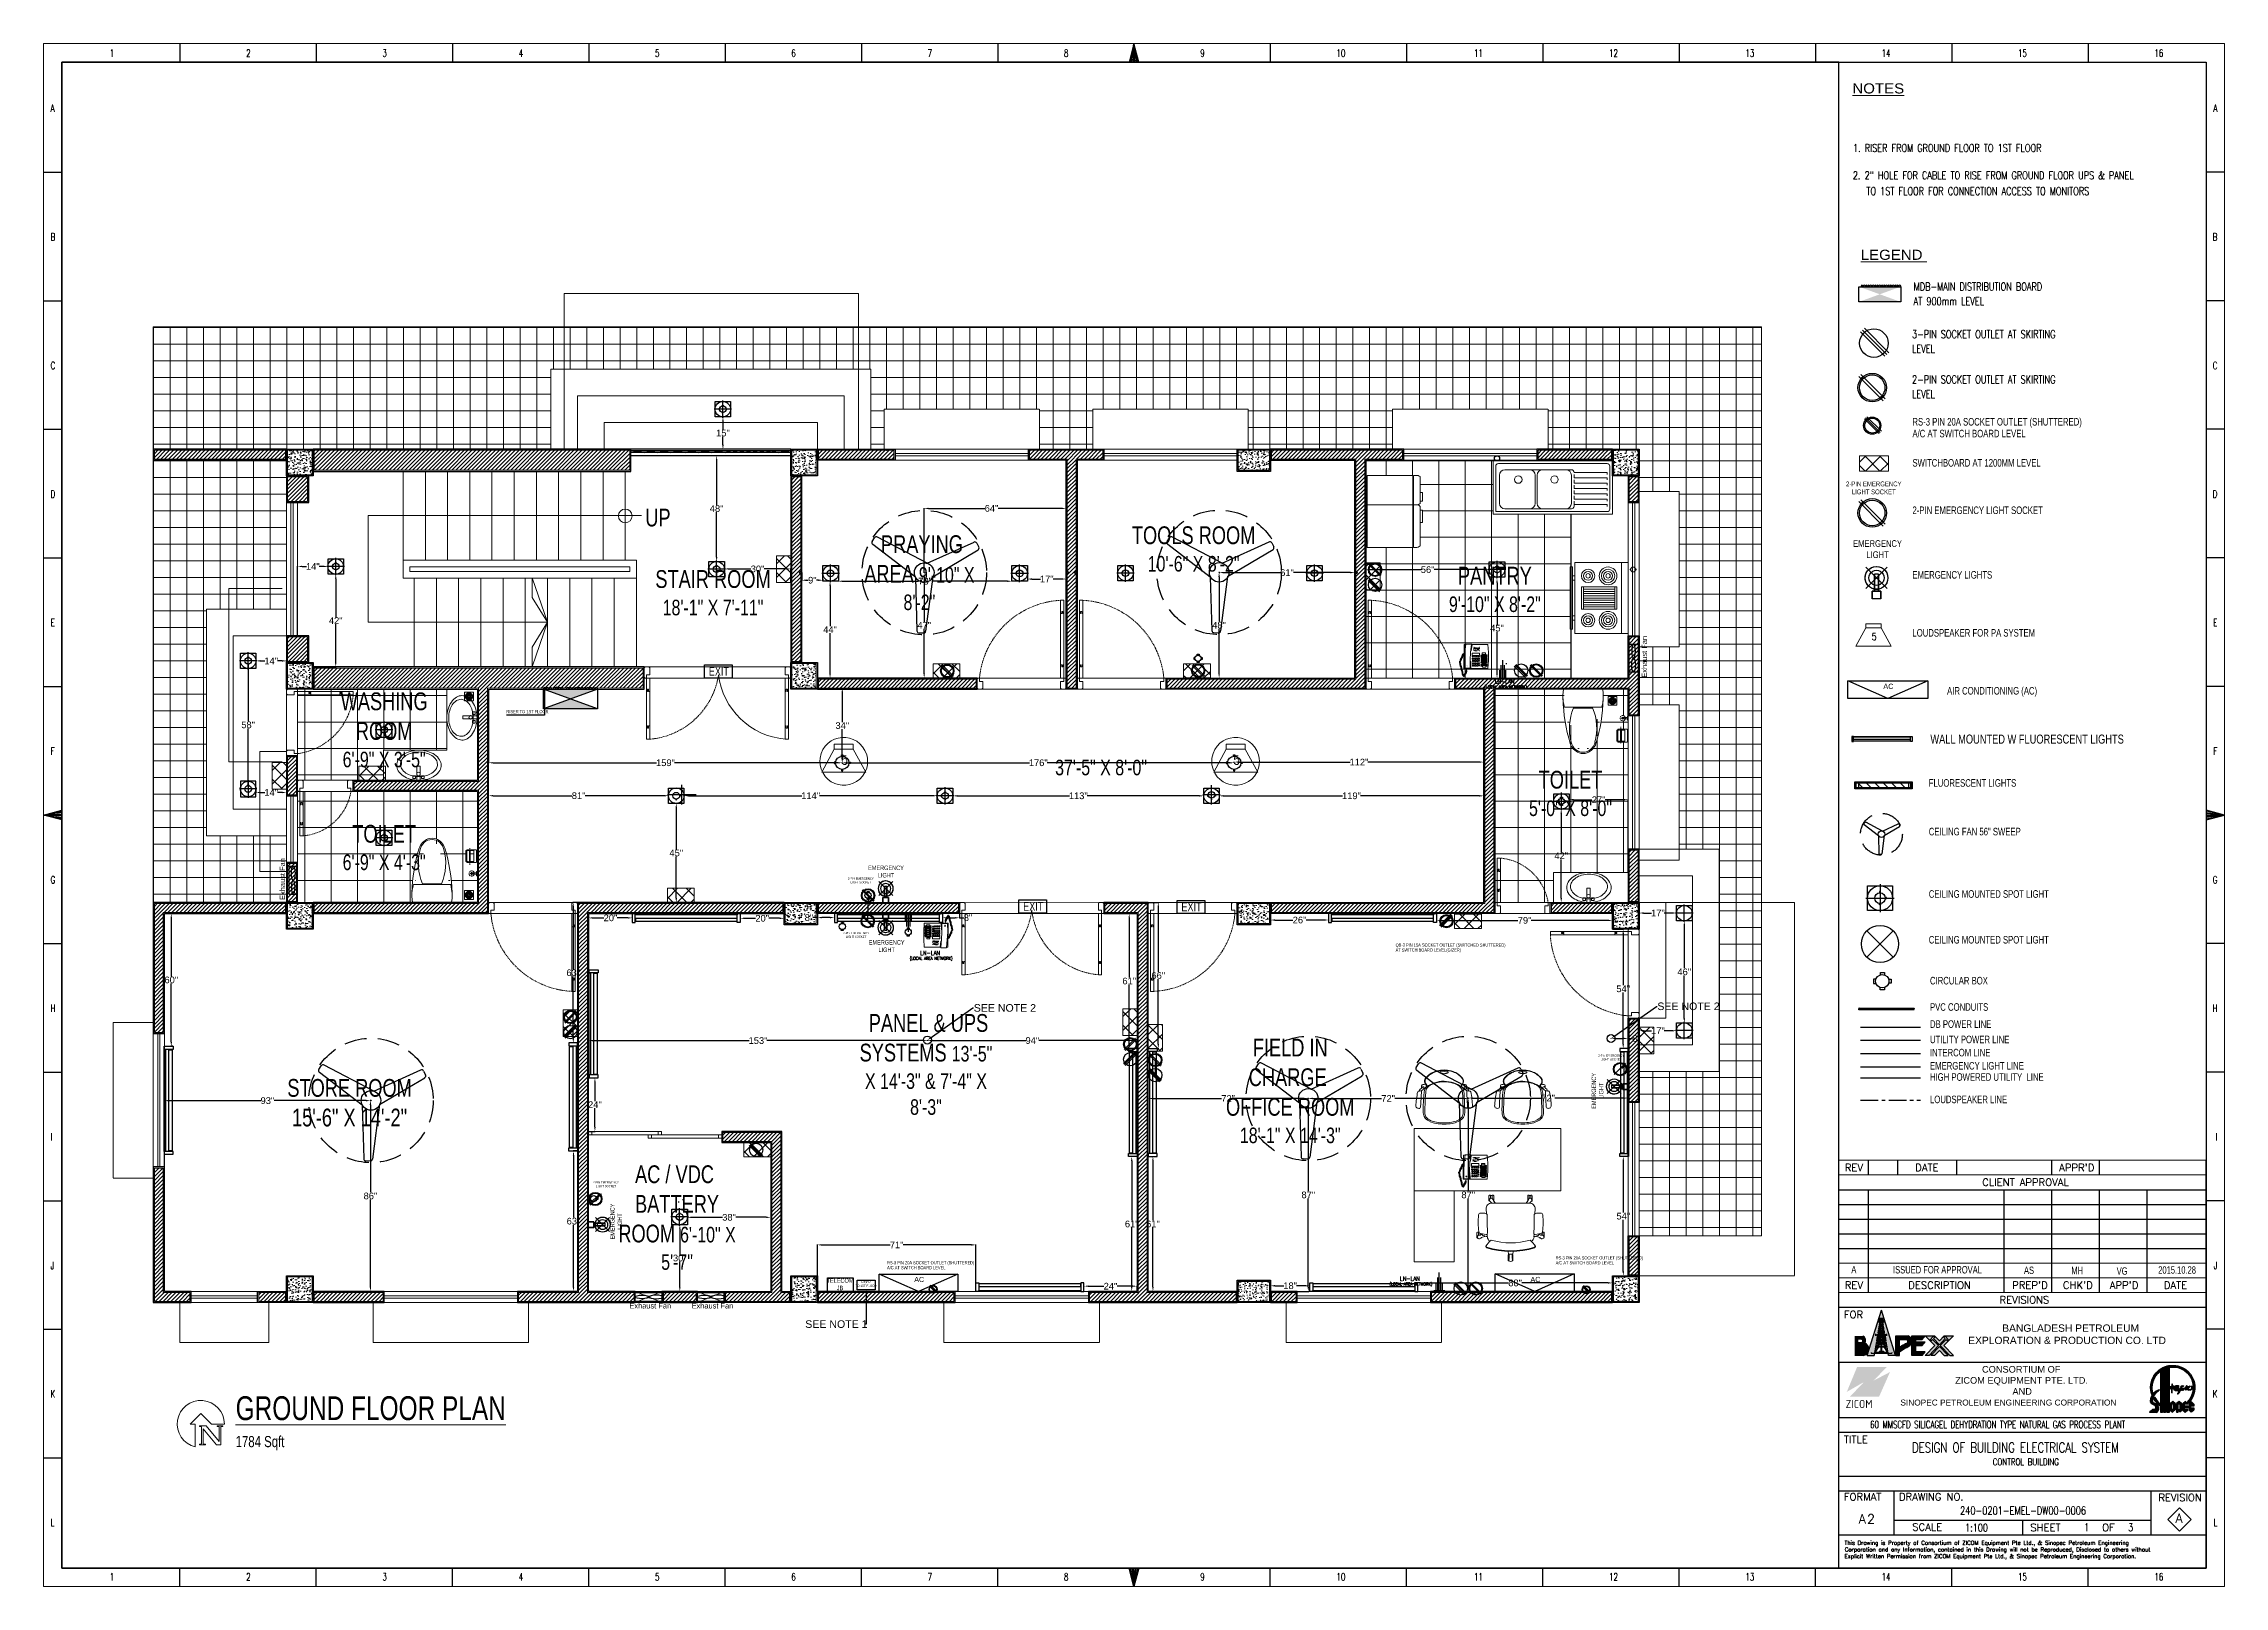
# Model space of a CAD drawing. Header units: inches. Extents: x 112 to 4169, y -2569 to 841.
# Drawn here: x 112 to 1094, y -2569 to -1875 of the extents above; entities that cross this region are included whole.
import ezdxf
from ezdxf import colors
from ezdxf.entities.mleader import LeaderData, LeaderLine
from ezdxf.math import Vec2, Vec3

# ---------------------------------------------------------------- set-up
doc = ezdxf.new("R2010")
doc.units = ezdxf.units.IN
doc.header["$MEASUREMENT"] = 0
for name, pattern in [('Bathroom _ King & Twin$0$CENTER', [50.8, 31.75, -6.35, 6.35, -6.35]), ('CENTER', [2, 1.25, -0.25, 0.25, -0.25]), ('DASH', [0.35, 0.25, -0.1]), ('DASHED', [0.75, 0.5, -0.25])]:
    doc.linetypes.add(name, pattern=pattern)
doc.layers.get('Defpoints').update_dxf_attribs({"lineweight": 0})
for name, color, linetype in [('BORDER', 4, 'Continuous'), ('Exhaust Fans', 7, 'Continuous'), ('HVAC', 44, 'Continuous'), ('Layer 1', 7, 'Continuous'), ('Lights', 7, 'Continuous'), ('Panels', 1, 'Continuous'), ('Sockets', 7, 'Continuous'), ('TEG BORDER', 7, 'Continuous'), ('wall 05', 253, 'Continuous')]:
    doc.layers.add(name, color=color, linetype=linetype)
for name, color, linetype, lineweight in [('COLUMN', 1, 'Continuous', 25), ('dim', 6, 'Continuous', 15), ('DOOR', 115, 'Continuous', 15), ('E-CF-Ceiling-Fan', 42, 'Continuous', 30), ('E-LAN', 6, 'Continuous', 30), ('E-Legend', 7, 'Continuous', 30), ('E-MDB', 1, 'Continuous', 30), ('FLOOR TILE', 40, 'Continuous', 15), ('Glass', 5, 'Continuous', 9), ('HACTH', 8, 'Continuous', 9), ('I-WC----EXST', 7, 'Continuous', 15), ('I-WC----N', 7, 'Continuous', 15), ('ID-FURN', 7, 'Continuous', 15), ('MARKER', 171, 'Continuous', 15), ('ONDOCS', 7, 'Continuous', 0), ('Plaster Line', 254, 'Continuous', 15), ('Porch', 90, 'Continuous', 15), ('railing', 232, 'Continuous', 15), ('Stair', 86, 'Continuous', 18), ('Sunshed', 5, 'Continuous', 15), ('Switchboard', 30, 'Continuous', 13), ('Text', 252, 'Continuous', 15), ('Text-01', 253, 'Continuous', 15), ('WINDOW', 140, 'Continuous', 9)]:
    doc.layers.add(name, color=color, linetype=linetype, lineweight=lineweight)
doc.styles.add('1', font='isocp.shx')
doc.styles.add('HZTXT', font='simplexs.shx', dxfattribs={"width": 0.7, "bigfont": 'hztxt.shx'})
doc.styles.get("Standard").update_dxf_attribs({"font": 'arial.ttf'})
doc.styles.add('Swiss721', font='swisscl.ttf')
doc.styles.add('TAVE1', font='ROMANS.shx', dxfattribs={"width": 0.75})
doc.styles.add('TEG BORDER', font='txt_qlt.shx', dxfattribs={"width": 0.7, "bigfont": 'hztxt.shx'})
doc.styles.add('TIMES', font='ARIALN.TTF')
doc.styles.add('XREF-GROUND-A1$0$ATTR', font='romans.shx', dxfattribs={"width": 0.8, "height": 1.2})
doc.dimstyles.get("Standard").update_dxf_attribs({"dimtxt": 3, "dimasz": 2, "dimexe": 0.18, "dimexo": 0.0625, "dimgap": 0.09, "dimtad": 0, "dimtih": 1, "dimtoh": 1, "dimdec": 0, "dimzin": 0, "dimdsep": 46, "dimtxsty": 'Standard', "dimcen": 0.09, "dimclrd": 5, "dimadec": 0, "dimazin": 0, "dimtfac": 1, "dimtdec": 0, "dimtofl": 0, "dimtmove": 0, "dimatfit": 3, "dimfxl": 1, "dimtolj": 1, "dimtzin": 0, "dimarcsym": 0})
pattern_1 = [(50, (0, 0), (3.58630091, -0.313760675), [0.375, -4.125]), (355, (0, 0), (-0.69375667, 3.76096067), [0.3, -3.3]), (100.4514, (0.299, -0.026), (2.89254691, 3.44719771), [0.31870095, -3.50571056]), (46.1842, (0, 1), (5.33620524, -0.82759507), [0.5625, -6.1875]), (96.6356, (0.4447, 0.931), (4.67331353, 4.87058935), [0.47805144, -5.258565]), (351.1842, (0, 1), (4.67330973, 4.870593), [0.45, -4.95]), (21, (0.5, 0.75), (2.98453526, -2.01309445), [0.375, -4.125]), (326, (0.5, 0.75), (1.21657666, 3.62575023), [0.3, -3.3]), (71.4514, (0.7487, 0.5822), (4.20111314, 1.61265248), [0.31870095, -3.50571056]), (37.5, (0, 0), (0.060799277, 1.66446927), [0, -3.26, 0, -3.35, 0, -3.3125]), (7.5, (0, 0), (1.315347687, 1.97205856), [0, -1.91, 0, -3.185, 0, -1.2625]), (327.5, (-1.115, 0), (2.66911218, -0.112774359), [0, -1.25, 0, -3.9, 0, -5.175]), (317.5, (-1.615, 0), (2.915930847, 0.50052491), [0, -1.625, 0, -2.59, 0, -3.675])]
pattern_2 = [(90, (-140512.456, -173797.579), (-11.875, 3e-15), []), (180, (-140512.456, -173797.579), (-3e-15, -11.875), [])]
pattern_3 = [(45, (-121872.999, -173770.7034), (-0.8838834765, 0.8838834765), [])]
pattern_4 = [(45, (-118637.1873, -175112.3978), (-0.8838834765, 0.8838834765), [])]
pattern_5 = [(45, (-121872.499, -173770.7034), (-0.8838834765, 0.8838834765), [])]
pattern_6 = [(45, (250.324, -2606.6204), (-3.093592, 3.093592), []), (135, (250.324, -2606.6204), (-3.093592, -3.093592), [])]

msp = doc.modelspace()

# ---------------------------------------------------------------- texts
for p in [(834.37, -2160.12), (221.19, -2260.12)]:
    msp.add_text('Exhaust Fan', height=2.3967, rotation=90).set_placement(p)
for p in [(376.22, -2443.97), (404.22, -2443.97)]:
    msp.add_text('Exhaust Fan', height=2.3967).set_placement(p)
at = {"layer": 'E-LAN', "lineweight": 0, "style": 'TAVE1', "width": 0.75}
for s, height, p in [('(LOCAL AREA NETWORK)', 1.3659, (761.1, -2164.97)), ('LN-LAN', 1.951, (765.83, -2162.8)), ('(LOCAL AREA NETWORK)', 1.3659, (502.46, -2287.09)), ('LN-LAN', 1.951, (507.19, -2284.92)), ('(LOCAL AREA NETWORK)', 1.3659, (718.44, -2433.68)), ('LN-LAN', 1.951, (723.17, -2431.51))]:
    msp.add_text(s, height=height, dxfattribs=at).set_placement(p)
at = {"layer": 'E-Legend', "lineweight": 0, "style": 'TIMES', "width": 1.3}
for s, p in [('%%UNOTES', (926.84, -1897.21)), ('%%ULEGEND ', (930.59, -1972.08))]:
    msp.add_text(s, height=4.547, dxfattribs=at).set_placement(p)
at = {"layer": 'E-MDB', "color": 0, "lineweight": 0, "style": 'TAVE1', "width": 0.75}
for s, height, p in [('1. RISER FROM GROUND FLOOR TO 1ST FLOOR ', 3.5721, (927.12, -1923.53)), ('2. 2" HOLE FOR CABLE TO RISE FROM GROUND FLOOR UPS & PANEL   ', 3.5721, (927.07, -1935.83)), ('TO 1ST FLOOR FOR CONNECTION ACCESS TO MONITORS', 3.5721, (933.15, -1942.95)), ('MDB-MAIN DISTRIBUTION BOARD', 3.5721, (954.42, -1985.92)), ('AT 900mm LEVEL', 3.5721, (954.42, -1992.5)), ('3-PIN SOCKET OUTLET AT SKIRTING', 3.5721, (953.68, -2007.32)), ('LEVEL', 3.572, (953.68, -2013.9)), ('2-PIN SOCKET OUTLET AT SKIRTING', 3.5721, (953.68, -2027.71)), ('LEVEL', 3.572, (953.68, -2034.29)), ('DESIGN OF BUILDING ELECTRICAL SYSTEM', 4.4651, (953.67, -2508.77)), ('CONTROL BUILDING', 3.1256, (990.03, -2514.56)), ('240-0201-EMEL-DW00-0006', 3.6168, (975.32, -2536.71)), ('1:100', 3.572, (977.58, -2544.41)), ('1', 3.57, (1031.19, -2544.23)), ('3', 3.57, (1050.98, -2544.24))]:
    msp.add_text(s, height=height, dxfattribs=at).set_placement(p)
at = {"layer": 'HVAC'}
for height, p in [(2.348, (940.78, -2165.18)), (2.316, (504.45, -2432.09)), (2.316, (781.91, -2432.08))]:
    msp.add_text('AC', height=height, dxfattribs=at).set_placement(p)
at = {"layer": 'Sockets', "color": 0, "style": 'Swiss721'}
for s, height, p in [('A/C AT SWITCH BOARD LEVEL', 3.3899, (953.89, -2051.95)), ('RS-3 PIN 20A SOCKET OUTLET (SHUTTERED)', 3.3899, (953.89, -2046.65)), ('SWITCHBOARD AT 1200MM LEVEL', 3.3899, (953.89, -2065.12)), ('2-PIN EMERGENCY LIGHT SOCKET', 3.3899, (953.89, -2086.46)), ('EMERGENCY LIGHTS', 3.3899, (953.89, -2115.53)), ('LOUDSPEAKER FOR PA SYSTEM', 3.3899, (953.89, -2141.62)), ('AIR CONDITIONING (AC)', 3.3899, (969.48, -2167.71)), ('WALL MOUNTED W FLUORESCENT LIGHTS ', 4.0678, (961.96, -2189.79)), ('FLUORESCENT LIGHTS ', 3.3899, (961.25, -2209.17)), ('CEILING FAN 56" SWEEP', 3.3899, (961.25, -2231.07)), ('CEILING MOUNTED SPOT LIGHT', 3.3899, (961.25, -2259.15)), ('CEILING MOUNTED SPOT LIGHT', 3.3899, (961.25, -2279.74)), ('CIRCULAR BOX', 3.3899, (961.79, -2298.15)), ('PVC CONDUITS', 3.3899, (961.79, -2310.01)), ('DB POWER LINE', 3.3899, (961.79, -2317.69)), ('UTILITY POWER LINE', 3.3899, (961.79, -2324.6)), ('EMERGENCY LIGHT LINE', 3.3899, (961.79, -2336.46)), ('INTERCOM LINE', 3.3899, (961.79, -2330.53)), ('HIGH POWERED UTILITY  LINE', 3.3899, (961.79, -2341.51)), ('LOUDSPEAKER LINE', 3.3899, (961.79, -2351.59))]:
    msp.add_text(s, height=height, dxfattribs=at).set_placement(p)
at = {"layer": 'Sockets', "style": 'Swiss721'}
msp.add_text('RISER TO 1ST FLOOR', height=1.4315, dxfattribs=at).set_placement((320.86, -2176.1))
at = {"layer": 'Sockets', "color": 30, "style": 'Swiss721'}
for s, p in [('AT SWITCH BOARD LEVEL(GIZER)', (721.2, -2283.39)), ('QB-3 PIN 15A SOCKET OUTLET (SWITCHED SHUTTERED)', (721.2, -2281.15))]:
    msp.add_text(s, height=1.4315, dxfattribs=at).set_placement(p)
at = {"layer": 'Sockets', "color": 3, "style": 'Swiss721'}
for s, p in [('A/C AT SWITCH BOARD LEVEL', (492.22, -2426.33)), ('RS-3 PIN 20A SOCKET OUTLET (SHUTTERED)', (492.22, -2424.09)), ('A/C AT SWITCH BOARD LEVEL', (793.24, -2424.15)), ('RS-3 PIN 20A SOCKET OUTLET (SHUTTERED)', (793.24, -2421.92))]:
    msp.add_text(s, height=1.4315, dxfattribs=at).set_placement(p)
at = {"layer": 'Text', "color": 4, "attachment_point": 2, "style": 'Swiss721'}
for s, insert, char_height, width in [('2-PIN EMERGENCY LIGHT SOCKET', (936.47, -2071.84), 2.1528, 26.4402), ('EMERGENCY LIGHT ', (938.18, -2098.24), 3.0139, 23.5954), ('EXIT ', (416.52, -2155.27), 4, 31.3151), ('EMERGENCY LIGHT ', (491.75, -2244.69), 2, 15.6576), ('2-PIN EMERGENCY LIGHT SOCKET', (480.38, -2250.02), 1, 12.2818), ('EXIT ', (558.05, -2261.03), 4, 31.3151), ('EXIT ', (629.3, -2261.23), 4, 31.3151), ('2-PIN EMERGENCY LIGHT SOCKET', (478.29, -2274.52), 1, 12.2818), ('EMERGENCY LIGHT ', (492.05, -2278.21), 2, 15.6576), ('2-PIN EMERGENCY LIGHT SOCKET', (818.25, -2329.66), 1, 12.2818), ('2-PIN EMERGENCY LIGHT SOCKET', (365.65, -2386.73), 1, 12.2818)]:
    msp.add_mtext(s, dxfattribs=dict(at, insert=insert, char_height=char_height, width=width))
at = {"layer": 'Text', "char_height": 8, "attachment_point": 2, "style": 'Swiss721'}
for s, insert, width in [('UP', (389.07, -2084.06), 12.7258), (' PRAYING AREA {\\H0.875x;9\'-10" X 8\'-2" }', (506.78, -2096.03), 62.6303), ('TOOLS ROOM {\\H0.875x;10\'-6" X 8\'-2"}', (630.25, -2092.02), 62.6303), ('PANTRY {\\H0.875x;9\'-10" X 8\'-2" }', (765.88, -2110.22), 46.2251), ('STAIR ROOM \\H7.0000;18\'-1" X 7\'-11" ', (413.87, -2111.71), 62.6303), ('WASHING ROOM \\P{\\H0.875x;6\'-9" X 3\'-5" }', (265.8, -2166.76), 42.5244), ('{\\H0.875x;37\'-5" X 8\'-0" }', (588.58, -2197.04), 59.105), ('TOILET \\P{\\H0.875x;5\'-0" X 8\'-0" }', (799.94, -2202.03), 45.7744), ('TOILET \\P{\\H0.875x;6\'-9" X 4\'-3" }', (265.8, -2226.36), 42.5244), (' PANEL & UPS SYSTEMS {\\H0.875x;13\'-5" X 14\'-3" & 7\'-4" X 8\'-3" }', (509.74, -2311.49), 62.6303), ('FIELD IN CHARGE  OFFICE ROOM {\\H0.875x;18\'-1" X 14\'-3"}', (673.75, -2322.57), 62.1303), ('STORE ROOM\\P15\'-6" X 14\'-2"', (250.23, -2340.71), 62.6303)]:
    msp.add_mtext(s, dxfattribs=dict(at, insert=insert, width=width))
at = {"layer": 'Text', "color": 4, "char_height": 2, "width": 15.6576, "attachment_point": 2, "rotation": 90, "style": 'Swiss721'}
for insert in [(809.43, -2346.05), (367.57, -2404.85)]:
    msp.add_mtext('EMERGENCY LIGHT ', dxfattribs=dict(at, insert=insert))
at = {"layer": 'Text', "color": 9, "insert": (397.67, -2379.57), "char_height": 8, "width": 63.1303, "attachment_point": 2, "style": 'Swiss721'}
msp.add_mtext('AC / VDC  BATTERY ROOM {\\H0.875x;6\'-10" X 5\'-7"}', dxfattribs=at)
at = {"layer": 'Text', "color": 0, "insert": (471.05, -2430.43), "char_height": 2, "width": 15.6576, "attachment_point": 2, "style": 'Swiss721'}
msp.add_mtext('TELECOM \\PJB', dxfattribs=at)
at = {"layer": 'Text', "color": 1, "insert": (482.76, -2431.53), "char_height": 1.05, "width": 10.9603, "attachment_point": 2, "style": 'Swiss721'}
msp.add_mtext('RISER\\PTO 1ST FLOOR', dxfattribs=at)
at = {"layer": 'Text-01', "insert": (198.94, -2483.48), "char_height": 10.7333, "width": 176.7295, "attachment_point": 1, "style": 'Swiss721'}
msp.add_mtext('{\\LGROUND FLOOR PLAN\\H0.4658x;\\l  \\P1784 Sqft}', dxfattribs=at)

# ---------------------------------------------------------------- blocks, each defined once
blk = doc.blocks.new('A$C63C712C3')
at = {"ltscale": 2}
for p, q in [((40, 42), (34, 42)), ((40, 16), (34, 16)), ((1231, 42), (1237, 42)), ((1231, 16), (1237, 16))]:
    blk.add_line(p, q, dxfattribs=at)
for points in [[(35, 103), (0, 103), (0, 0), (35, 0)], [(35, 103), (1235, 103), (1235, 90), (35, 90)], [(40, 48), (1231, 48), (1231, 10), (40, 10)], [(1235, 103), (1271, 103), (1271, 0), (1235, 0)]]:
    blk.add_lwpolyline(points, close=True, dxfattribs=at)
blk = doc.blocks.new('C 12X12')
at = {"layer": 'HACTH'}
h = blk.add_hatch(dxfattribs=at)
h.set_pattern_fill('AR-CONC', color=256, scale=0.5, style=0)
h.set_pattern_definition(pattern_1)
h.paths.add_polyline_path([(88279, -6819.5), (88279, -6808.5), (88268, -6808.5), (88268, -6819.5)])
at = {"layer": 'COLUMN'}
blk.add_lwpolyline([(88267.5, -6808), (88279.5, -6808), (88279.5, -6820), (88267.5, -6820)], close=True, dxfattribs=at)
at = {"layer": 'Plaster Line'}
blk.add_lwpolyline([(88268, -6808.5), (88279, -6808.5), (88279, -6819.5), (88268, -6819.5)], close=True, dxfattribs=at)
blk = doc.blocks.new('C10X15')
at = {"layer": 'HACTH'}
h = blk.add_hatch(dxfattribs=at)
h.set_pattern_fill('AR-CONC', color=256, scale=0.5, style=0)
h.set_pattern_definition(pattern_1)
h.paths.add_polyline_path([(88231.5, -6817.5), (88231.5, -6808.5), (88217.5, -6808.5), (88217.5, -6817.5)])
at = {"layer": 'COLUMN'}
blk.add_lwpolyline([(88217, -6808), (88232, -6808), (88232, -6818), (88217, -6818)], close=True, dxfattribs=at)
at = {"layer": 'Plaster Line'}
blk.add_lwpolyline([(88217.5, -6808.5), (88231.5, -6808.5), (88231.5, -6817.5), (88217.5, -6817.5)], close=True, dxfattribs=at)
blk = doc.blocks.new('XREF-GROUND-A1$0$Oven-P-01')
for p, q in [((0, 525), (800, 525)), ((275, 450), (525, 450)), ((300, 100), (300, 450)), ((325, 450), (325, 100)), ((350, 100), (350, 450)), ((375, 450), (375, 100)), ((400, 100), (400, 450)), ((425, 450), (425, 100)), ((450, 100), (450, 450)), ((475, 450), (475, 100)), ((500, 100), (500, 450)), ((150, 0), (150, -25)), ((200, -25), (200, 0)), ((525, 100), (275, 100)), ((600, -25), (600, 0)), ((650, 0), (650, -25))]:
    blk.add_line(p, q)
for points in [[(0, 0), (0, 600), (800, 600), (800, 0)], [(275, 75), (275, 475), (525, 475), (525, 75)], [(50, -50), (50, -25), (750, -25), (750, -50)]]:
    blk.add_lwpolyline(points, close=True)
for centre, radius in [((150, 375), 100), ((150, 375), 75), ((150, 375), 50), ((150, 375), 25), ((650, 375), 100), ((650, 375), 75), ((650, 375), 50), ((650, 375), 25), ((150, 150), 75), ((150, 150), 50), ((150, 150), 25), ((650, 150), 75), ((650, 150), 50), ((650, 150), 25)]:
    blk.add_circle(centre, radius)
at = {"style": 'XREF-GROUND-A1$0$ATTR', "width": 0.8, "flags": 9}
blk.add_attdef('ESTCODE', (0, 600), '', height=0.2, dxfattribs=at)
blk = doc.blocks.new('XREF-GROUND-A1$0$Sink-Basin-P-03')
for p, q in [((95, 600), (95, 0)), ((1440, 600), (95, 600)), ((125, 540), (125, 30)), ((1380, 570), (155, 570)), ((977, 501), (228, 501)), ((1410, 540), (1410, 60)), ((1440, 600), (1440, 0)), ((168, 441), (168, 122)), ((570, 441), (570, 122)), ((592, 441), (592, 122)), ((977, 441), (977, 122)), ((1380, 471), (1007, 471)), ((1007, 447), (1007, 411)), ((1380, 411), (1007, 411)), ((1007, 387), (1007, 351)), ((1380, 351), (1007, 351)), ((1007, 327), (1007, 291)), ((1380, 291), (1007, 291)), ((1007, 267), (1007, 231)), ((1380, 471), (1380, 447)), ((1380, 411), (1380, 387)), ((1380, 351), (1380, 327)), ((1380, 291), (1380, 267)), ((95, 0), (1440, 0)), ((125, 30), (1380, 30)), ((228, 62), (977, 62)), ((1380, 231), (1007, 231)), ((1007, 207), (1007, 171)), ((1380, 171), (1007, 171)), ((1007, 147), (1007, 111)), ((1380, 111), (1007, 111)), ((1007, 110), (1007, 92)), ((1380, 231), (1380, 207)), ((1380, 171), (1380, 147)), ((1380, 111), (1380, 87))]:
    blk.add_line(p, q)
for centre, radius in [((379, 391), 42.6), ((788, 391), 41.5)]:
    blk.add_circle(centre, radius)
for centre, radius, start, end in [((155, 540), 30, 90, 180), ((228, 441), 60, 90, 180), ((510, 441), 60, 0, 90), ((652, 441), 60, 90, 180), ((917, 441), 60, 0, 90), ((977, 471), 30, 0, 90), ((1380, 540), 30, 0, 90), ((228, 122), 60, 180, 270), ((510, 122), 60, 270, 0), ((652, 122), 60, 180, 270), ((917, 122), 60, 270, 0), ((977, 92), 30, 270, 0), ((1380, 60), 30, 270, 0)]:
    blk.add_arc(centre, radius, start, end)
blk = doc.blocks.new('XREF-GROUND-A1$0$Refrigrator-P-02')
for p, q in [((600, 0), (0, 0)), ((0, 0), (0, -515)), ((600, -515), (600, 0)), ((0, -515), (600, -515)), ((0, -525), (600, -525)), ((0, -525), (0, -560)), ((10, -515), (10, -525)), ((40, -600), (560, -600)), ((75, -600), (75, -625)), ((75, -625), (200, -625)), ((200, -625), (250, -625)), ((250, -625), (250, -600)), ((590, -515), (590, -525)), ((600, -560), (600, -525))]:
    blk.add_line(p, q)
for centre, start, end in [((40, -560), 180, 270), ((560, -560), 270, 0)]:
    blk.add_arc(centre, 40, start, end)
blk = doc.blocks.new('$plan$00000388')
for p, q in [((-212, 108), (-212, -108)), ((-202, -210), (-202, 210)), ((0, -221), (0, 221))]:
    blk.add_line(p, q)
blk.add_lwpolyline([(-202, -210), (-152, -221), (-102, -226), (-50, -226), (0, -221)])
for centre, radius, start, end in [((-595, 0), 129, 159.5476, 200.4524), ((-562, -12), 164, 107.2477, 159.5476), ((-580, 0), 129, 136.8543, 223.1457), ((-556, -23), 163, 104.7786, 136.8543), ((-71, -1597), 1823, 91.2224, 107.2477), ((-443, -448), 602, 67.3737, 104.7786), ((-76, -236), 463, 97.7399, 105.822), ((-76, -236), 463, 80.5377, 97.7399), ((-562, 12), 164, 200.4524, 252.7523), ((-556, 23), 163, 223.1457, 255.2214), ((-71, 1597), 1823, 252.7523, 268.7776), ((-443, 448), 602, 255.2214, 292.6263)]:
    blk.add_arc(centre, radius, start, end)
blk = doc.blocks.new('h')
at = {"layer": 'I-WC----N', "color": 252, "linetype": 'CENTER', "ltscale": 0.2}
for p, q in [((544281, -25820), (544314, -25820)), ((544297, -25837), (544297, -25801))]:
    blk.add_line(p, q, dxfattribs=at)
at = {"layer": 'I-WC----N'}
blk.add_lwpolyline([(544273, -25760), (544321, -25760), (544321, -25765), (544273, -25765)], close=True, dxfattribs=at)
blk.add_lwpolyline([(544289, -25814), (544289, -25765), (544305, -25765), (544305, -25814)], dxfattribs=at)
at = {"layer": 'I-WC----N', "linetype": 'DASH', "ltscale": 5}
blk.add_circle((544297, -25820), 30, dxfattribs=at)
at = {"layer": 'I-WC----N'}
for radius in [10, 5]:
    blk.add_circle((544297, -25820), radius, dxfattribs=at)
blk = doc.blocks.new('typical king$0$5767 PAPER HOLDER')
at = {"color": 0, "linetype": 'CENTER', "lineweight": -2, "ltscale": 0.5}
blk.add_line((80, 98), (80, -92), dxfattribs=at)
at = {"color": 0, "linetype": 'DASHED', "lineweight": -2, "ltscale": 10, "flags": 128}
for points in [[(5, 52), (0, 52), (0, -52), (5, -52)], [(97, 72), (5, 72), (5, -72), (100, -72)]]:
    blk.add_lwpolyline(points, dxfattribs=at)
at = {"color": 0, "linetype": 'DASHED', "lineweight": -2, "ltscale": 10}
blk.add_lwpolyline([(100, -62), (35, -62), (35, 62), (97, 62)], dxfattribs=at)
blk.add_lwpolyline([(75, -72), (85, -72), (85, 72), (75, 72)], close=True, dxfattribs=at)
at = {"color": 0, "linetype": 'ByBlock', "lineweight": -2, "flags": 128}
blk.add_lwpolyline([(100, -72), (115, -72), (115, 72), (100, 72)], dxfattribs=at)
at = {"color": 0, "linetype": 'ByBlock', "lineweight": -2}
blk.add_lwpolyline([(100, 62), (125, 62), (125, -62), (100, -62)], dxfattribs=at)
blk = doc.blocks.new('floor drain 01')
at = {"color": 0}
blk.add_lwpolyline([(-10, -10), (90, -10), (90, 90), (-10, 90)], close=True, dxfattribs=at)
for points in [[(2, 47, 0.191053), (7, 42, 0.194336), (16, 42, -0.272606), (25, 41, 1.040732), (27, 44, 0.091346), (26, 45, 0.160783), (17, 46, -0.323658), (9, 51, 0.91079)], [(6, 23, 0.191053), (12, 23, 0.194336), (19, 28, -0.272606), (27, 32, 1.040732), (27, 36, 0.091346), (26, 36, 0.160783), (18, 32, -0.323658), (9, 31, 0.91079)], [(14, 68, 0.191053), (15, 61, 0.194336), (22, 56, -0.272606), (29, 50, 1.040732), (32, 51, 0.091346), (32, 53, 0.160783), (25, 59, -0.323658), (22, 67, 0.91079)], [(22, 6, 0.191053), (28, 10, 0.194336), (31, 18, -0.272606), (34, 26, 1.040732), (32, 29, 0.091346), (31, 28, 0.160783), (27, 20, -0.323658), (20, 14, 0.91079)], [(35, 78, 0.191053), (32, 72, 0.194336), (35, 63, -0.272606), (37, 55, 1.040732), (40, 53, 0.091346), (41, 55, 0.160783), (39, 64, -0.323658), (41, 72, 0.91079)], [(45, 2, 0.191053), (48, 8, 0.194336), (45, 17, -0.272606), (43, 25, 1.040732), (40, 27, 0.091346), (39, 25, 0.160783), (41, 16, -0.323658), (39, 8, 0.91079)], [(58, 74, 0.191053), (52, 70, 0.194336), (49, 62, -0.272606), (46, 54, 1.040732), (48, 51, 0.091346), (49, 52, 0.160783), (53, 60, -0.323658), (60, 66, 0.91079)], [(66, 12, 0.191053), (65, 19, 0.194336), (58, 24, -0.272606), (51, 30, 1.040732), (48, 29, 0.091346), (48, 27, 0.160783), (55, 21, -0.323658), (58, 13, 0.91079)], [(74, 57, 0.191053), (68, 57, 0.194336), (61, 52, -0.272606), (53, 48, 1.040732), (53, 44, 0.091346), (54, 44, 0.160783), (62, 48, -0.323658), (71, 49, 0.91079)], [(78, 33, 0.191053), (73, 38, 0.194336), (64, 38, -0.272606), (55, 39, 1.040732), (53, 36, 0.091346), (54, 35, 0.160783), (63, 34, -0.323658), (71, 29, 0.91079)]]:
    blk.add_lwpolyline(points, format="xyb", close=True, dxfattribs=at)
for centre, radius in [((40, 40), 41.7), ((32, 45), 1.83), ((33, 34), 1.83), ((42, 49), 1.83), ((43, 31), 1.83), ((50, 41), 1.83)]:
    blk.add_circle(centre, radius, dxfattribs=at)
blk = doc.blocks.new('A$C755F672F')
at = {"layer": 'Defpoints'}
for points in [[(0.25, 0), (0.25, -0.25), (0, -0.25), (0, 0)], [(5, 0), (5, -0.25), (4.75, -0.25), (4.75, 0)], [(0.25, -24.75), (0.25, -25), (0, -25), (0, -24.75)], [(5, -24.75), (5, -25), (4.75, -25), (4.75, -24.75)]]:
    blk.add_lwpolyline(points, close=True, dxfattribs=at)
at = {"layer": 'DOOR'}
for points in [[(5, -1), (3.5, -1), (3.5, -2.5), (0.25, -2.5), (0.25, -2.25), (0, -2.25), (0, -0.25), (0.25, -0.25), (0.25, 0), (4.75, 0), (4.75, -0.25), (5, -0.25), (5, -1)], [(10, -1.75), (10, -2), (11, -2), (11, -2.5), (5, -2.5), (5, -1), (11, -1), (11, -1.5), (10, -1.5), (10, -1.75), (10, -1.5), (11, -1.5), (11, -1), (19, -1), (19, -1.5), (20, -1.5), (20, -2), (19, -2), (19, -2.5), (11, -2.5), (25, -2.5), (25, -1), (19, -1)], [(5, -24), (3.5, -24), (3.5, -22.5), (0.25, -22.5), (0.25, -22.75), (0, -22.75), (0, -24.75), (0.25, -24.75), (0.25, -25), (4.75, -25), (4.75, -24.75), (5, -24.75), (5, -24)]]:
    blk.add_lwpolyline(points, dxfattribs=at)
at = {"layer": 'DOOR', "linetype": 'DASHED', "lineweight": 0}
blk.add_arc((1.01, -0.23), 24.1, 279.53518, 354.60488, dxfattribs=at)
at = {"layer": 'HACTH', "lineweight": 0, "ltscale": 10}
for p, q in [((0, -2.25), (0, -22.75)), ((5, -1.5), (5, -24))]:
    blk.add_line(p, q, dxfattribs=at)
blk = doc.blocks.new('A$C67890D36')
at = {"layer": 'Defpoints'}
for points in [[(0.25, 0), (0.25, -0.25), (0, -0.25), (0, 0)], [(5, 0), (5, -0.25), (4.75, -0.25), (4.75, 0)], [(0.25, -29.75), (0.25, -30), (0, -30), (0, -29.75)], [(5, -29.75), (5, -30), (4.75, -30), (4.75, -29.75)]]:
    blk.add_lwpolyline(points, close=True, dxfattribs=at)
at = {"layer": 'DOOR'}
for points in [[(5, -1), (3.5, -1), (3.5, -2.5), (0.25, -2.5), (0.25, -2.25), (0, -2.25), (0, -0.25), (0.25, -0.25), (0.25, 0), (4.75, 0), (4.75, -0.25), (5, -0.25), (5, -1)], [(10, -1.75), (10, -2), (11, -2), (11, -2.5), (5, -2.5), (5, -1), (11, -1), (11, -1.5), (10, -1.5), (10, -1.75), (10, -1.5), (11, -1.5), (11, -1), (24, -1), (24, -1.5), (25, -1.5), (25, -2), (24, -2), (24, -2.5), (11, -2.5), (30, -2.5), (30, -1), (24, -1)], [(5, -29), (3.5, -29), (3.5, -27.5), (0.25, -27.5), (0.25, -27.75), (0, -27.75), (0, -29.75), (0.25, -29.75), (0.25, -30), (4.75, -30), (4.75, -29.75), (5, -29.75), (5, -29)]]:
    blk.add_lwpolyline(points, dxfattribs=at)
at = {"layer": 'DOOR', "linetype": 'DASHED', "lineweight": 0}
blk.add_arc((1.16, -0.33), 28.92, 277.63198, 355.70469, dxfattribs=at)
at = {"layer": 'HACTH', "lineweight": 0, "ltscale": 10}
for p, q in [((0, -2.25), (0, -27.75)), ((5, -1.5), (5, -29))]:
    blk.add_line(p, q, dxfattribs=at)
blk = doc.blocks.new('ch-1')
at = {"layer": 'ID-FURN', "color": 252}
for p, q in [((59, 251), (108, 249)), ((104, 264), (103, 306)), ((316, 240), (344, 239)), ((334, 275), (336, 266)), ((-8, 198), (0, 193)), ((0, 196), (0, -196)), ((59, -250), (108, -248)), ((103, -306), (104, -264)), ((316, -239), (344, -238)), ((334, -275), (336, -265))]:
    blk.add_line(p, q, dxfattribs=at)
at = {"layer": 'ID-FURN', "color": 252, "lineweight": 13}
for p, q in [((300, 345), (297, 341)), ((297, 341), (297, 331)), ((297, 331), (298, 330)), ((298, 330), (328, 330)), ((298, 329), (298, 324)), ((298, 329), (328, 329)), ((353, 345), (300, 345)), ((309, 312), (327, 312)), ((309, 311), (327, 311)), ((322, 297), (316, 297)), ((326, 307), (321, 294)), ((353, 298), (339, 255)), ((353, 297), (352, 297)), ((357, 341), (353, 345)), ((357, 301), (353, 297)), ((357, 341), (357, 336)), ((357, 301), (357, 305)), ((-76, 222), (-80, 218)), ((-80, 218), (-80, 208)), ((-80, 208), (-79, 207)), ((-80, 188), (-79, 189)), ((-80, 178), (-80, 188)), ((-76, 174), (-80, 178)), ((-79, 207), (-48, 207)), ((-79, 206), (-79, 190)), ((-79, 206), (-49, 206)), ((-79, 190), (-49, 190)), ((-79, 189), (-48, 189)), ((-23, 222), (-76, 222)), ((-23, 174), (-76, 174)), ((-25, 175), (0, 157)), ((-20, 218), (-23, 222)), ((-20, 218), (-20, 213)), ((559, 15), (521, 15)), ((533, 24), (530, 21)), ((530, 21), (530, 15)), ((586, 24), (533, 24)), ((590, 21), (586, 24)), ((590, 21), (590, 16)), ((-76, -174), (-80, -177)), ((-80, -177), (-80, -187)), ((-80, -187), (-79, -188)), ((-80, -208), (-79, -207)), ((-80, -218), (-80, -208)), ((-76, -221), (-80, -218)), ((-79, -188), (-48, -188)), ((-79, -189), (-49, -189)), ((-79, -206), (-79, -189)), ((-79, -206), (-49, -206)), ((-79, -207), (-48, -207)), ((-23, -174), (-76, -174)), ((-23, -221), (-76, -221)), ((-25, -175), (0, -157)), ((-20, -218), (-23, -221)), ((-20, -218), (-20, -213)), ((-8, -198), (0, -192)), ((559, -14), (521, -14)), ((530, -20), (530, -14)), ((533, -23), (530, -20)), ((586, -23), (533, -23)), ((590, -20), (586, -23)), ((590, -20), (590, -15)), ((297, -331), (298, -329)), ((297, -340), (297, -331)), ((300, -344), (297, -340)), ((298, -328), (298, -324)), ((298, -328), (328, -328)), ((298, -329), (328, -329)), ((353, -344), (300, -344)), ((309, -311), (327, -311)), ((309, -312), (327, -312)), ((322, -296), (316, -296)), ((326, -307), (321, -293)), ((353, -298), (339, -254)), ((353, -296), (352, -296)), ((357, -300), (353, -296)), ((357, -340), (353, -344)), ((357, -300), (357, -305)), ((357, -340), (357, -336))]:
    blk.add_line(p, q, dxfattribs=at)
at = {"layer": 'ID-FURN', "color": 252}
for points in [[(321, 252), (309, 310)], [(321, -252), (309, -310)]]:
    blk.add_lwpolyline(points, dxfattribs=at)
at = {"layer": 'ID-FURN', "color": 252, "lineweight": 13}
blk.add_lwpolyline([(495, -26), (521, -22), (521, 22), (495, 26)], dxfattribs=at)
at = {"layer": 'ID-FURN', "color": 252}
for centre, radius, start, end in [((57, 194), 57, 87.5809, 177.8265), ((123, 309), 20.1, 95.0446, 186.0128), ((126, 262), 22.2, 175.0498, 270.9397), ((194, -511), 843, 83.3556, 94.9128), ((147, -5275), 5515, 88.3219, 90.2152), ((290, 307), 19.6, 11.3923, 86.0755), ((309, 250), 12.1, 267.6468, 9.6188), ((303, 268), 31.9, 13.7582, 74.5871), ((110, 210), 234, 7.127, 13.7582), ((342, 179), 59.8, 36.272, 87.3972), ((597, 1), 297, 122.0525, 136.7624), ((445, 244), 11.1, 21.1039, 124.6268), ((439, 242), 11.1, 21.1039, 91.3806), ((-306, 0), 794, 341.9963, 18.0037), ((-306, 0), 801, 341.9963, 18.0037), ((392, 194), 15.3, 136.9683, 155.6038), ((-286, 0), 693, 343.2048, 16.7952), ((57, -193), 57, 182.1735, 272.4191), ((342, -179), 59.8, 272.6028, 324.0692), ((392, -194), 15.3, 204.3962, 223.0317), ((597, -1), 297, 223.2376, 237.9475), ((123, -308), 20.1, 173.9872, 264.9554), ((126, -262), 22.2, 89.0603, 184.9502), ((194, 511), 843, 265.0872, 276.6444), ((147, 5275), 5515, 269.7848, 271.6781), ((290, -306), 19.6, 273.9245, 348.6077), ((309, -249), 12.1, 350.3812, 92.3532), ((303, -267), 31.9, 285.413, 346.2418), ((110, -210), 234, 346.2418, 352.873), ((439, -241), 11.1, 268.6194, 338.8961), ((445, -243), 11.1, 235.3732, 338.8961)]:
    blk.add_arc(centre, radius, start, end, dxfattribs=at)
at = {"layer": 'ID-FURN', "color": 252, "lineweight": 13}
for centre, radius, start, end in [((345, 321), 19.1, 310.5325, 193.4675), ((307, 313), 20, 342.2096, 8.7154), ((372, 292), 20, 135.2846, 161.7905), ((-32, 198), 19.1, 22.5325, 265.4675), ((-36, 159), 20, 54.2096, 80.7154), ((4, 215), 20, 207.2846, 233.7904), ((559, 35), 20, 270.2096, 296.7154), ((578, 0), 19.1, 238.5325, 121.4675), ((-32, -198), 19.1, 94.5325, 337.4675), ((-36, -159), 20, 279.2846, 305.7904), ((4, -214), 20, 126.2096, 152.7154), ((559, -34), 20, 63.2846, 89.7905), ((345, -320), 19.1, 166.5325, 49.4675), ((307, -313), 20, 351.2846, 17.7904), ((372, -292), 20, 198.2096, 224.7154)]:
    blk.add_arc(centre, radius, start, end, dxfattribs=at)
blk = doc.blocks.new("VISITOR'S CHAIR")
at = {"layer": 'ID-FURN'}
for p, q in [((-284, 373), (-275, 372)), ((-261, 241), (-256, 371)), ((-253, 410), (-253, 430)), ((-246, 415), (-252, 405)), ((-251, 378), (-240, 386)), ((-238, 446), (-237, 446)), ((-234, 392), (-226, 404)), ((-209, 412), (-220, 402)), ((-220, 402), (-216, 392)), ((-216, 125), (-213, 288)), ((-213, 288), (-206, 356)), ((-195, 429), (-209, 412)), ((-206, 445), (-200, 438)), ((-200, 438), (-204, 436)), ((-194, 437), (-202, 449)), ((-159, 444), (-196, 428)), ((194, 437), (202, 449)), ((194, 429), (209, 412)), ((206, 445), (200, 438)), ((200, 438), (204, 436)), ((206, 355), (211, 307)), ((209, 412), (220, 402)), ((211, 307), (215, 126)), ((220, 402), (216, 392)), ((233, 392), (226, 404)), ((227, 334), (233, 128)), ((251, 378), (240, 386)), ((246, 415), (252, 405)), ((252, 410), (252, 430)), ((260, 241), (256, 371)), ((287, 373), (278, 372)), ((-264, 191), (-263, 232)), ((-263, 232), (-261, 241)), ((-234, 128), (-234, 150)), ((262, 232), (260, 241)), ((264, 191), (262, 232))]:
    blk.add_line(p, q, dxfattribs=at)
for centre, major_axis, ratio, start_param, end_param in [((-162, 483), (40.7, 40.7), 1, 1.641382, 2.3562), ((-162, 483), (-37, 37), 1, 0.070585, 0.785404), ((-31, 377), (160, 160), 1, 1.106098, 1.669765), ((-31, 377), (156, 156), 1, 1.106098, 1.669765), ((-26, 384), (156, 156), 1, 1.024131, 1.139863), ((-26, 384), (-153, 153), 1, -0.546665, -0.430933), ((0, 280), (233, 233), 1, 0.786111, 1.024131), ((0, 280), (-229, 229), 1, -0.784686, -0.546665), ((-42, 582), (-3.34, 3.34), 1, -0.185935, 0.785398), ((-42, 582), (3.34, 3.34), 1, 2.356194, 3.327527), ((-22, 553), (28, 28), 1, 1.306571, 1.384862), ((-22, 610), (-28, 28), 1, 1.756731, 2.080357), ((0, 359), (-164, 164), 1, -0.967168, -0.603629), ((-9, 657), (-62.5, 62.5), 1, 2.080357, 2.239483), ((0, 732), (-116, 116), 1, 2.239483, 2.356194), ((0, 280), (233, 233), 1, 0.546665, 0.784686), ((0, 280), (-229, 229), 1, -1.024131, -0.786111), ((0, 732), (-116, 116), 1, 2.356194, 2.472906), ((9, 657), (62.5, 62.5), 1, 4.043702, 4.202828), ((22, 610), (28, 28), 1, 4.202828, 4.526454), ((22, 553), (-28, 28), 1, -1.384862, -1.299686), ((42, 582), (3.34, 3.34), 1, 5.497787, 6.46912), ((42, 582), (-3.34, 3.34), 1, 2.955658, 3.926991), ((25, 384), (-153, 153), 1, -1.139863, -1.024131), ((25, 384), (-156, 156), 1, -1.139863, -1.024131), ((28, 375), (159, 159), 1, 6.197379, 6.741162), ((28, 375), (-162, 162), 1, 4.626582, 5.170366), ((85, 416), (109, 109), 1, 6.212612, 6.231759), ((162, 483), (37, 37), 1, 5.497793, 6.212612), ((85, 416), (113, 113), 1, 6.212612, 6.231759), ((162, 483), (-40.7, 40.7), 1, 3.926985, 4.641803), ((603, 170), (-651, 651), 1, 0.573881, 0.750879), ((-285, 360), (-8.76, 8.76), 1, -0.863376, 0.564498), ((-246, 374), (-29, 9), 0.940619, -0.371164, 0.371164), ((-268, 332), (2.3, 41.2), 0.843481, -0.27588, 0.27588), ((-208, 326), (-64, 64), 1, -0.27183, -0.033972), ((-243, 367), (9.99, 9.99), 1, 1.377732, 2.024937), ((-236, 430), (11.7, 11.7), 1, 0.895345, 2.346242), ((-237, 411), (11.5, 11.5), 1, 2.359032, 2.700427), ((-236, 410), (-8.33, 8.33), 1, 3.308932, 6.927895), ((-249, 401), (12.4, 12.4), 1, 4.437336, 4.934607), ((-232, 600), (-108, 108), 1, 2.322741, 2.51101), ((1966, 159), (1556, 1556), 1, 2.276461, 2.36002), ((-237, 418), (-16.4, 16.4), 1, 2.597956, 3.176359), ((17, 317), (173, 173), 1, 2.044581, 2.285039), ((-162, 483), (40.7, 40.7), 1, 2.3562, 3.058022), ((-118, 356), (-74.2, 74.2), 1, 0.158797, 0.434217), ((-162, 483), (37, 37), 1, 2.3562, 3.058022), ((4, 124), (254, 254), 1, 0.795932, 1.416989), ((45, 326), (-179, 179), 1, 0.550308, 0.670712), ((-122, 361), (-58.3, 58.3), 1, -0.121154, 0.49051), ((-199, 433), (4.34, 4.34), 1, 4.766338, 6.168083), ((-51, 268), (141, 141), 1, 1.029343, 1.444292), ((0, 118), (253, 253), 1, 0.505105, 1.065692), ((-2, 130), (-249, 249), 1, -1.424708, -0.790588), ((51, 268), (141, 141), 1, 0.126504, 0.541453), ((122, 361), (-58.3, 58.3), 1, 4.221879, 4.833543), ((199, 433), (4.34, 4.34), 1, 1.685898, 3.087644), ((-46, 326), (-179, 179), 1, 4.041677, 4.162081), ((162, 483), (-37, 37), 1, 3.225371, 3.926997), ((117, 356), (74.2, 74.2), 1, 5.848968, 6.124388), ((162, 483), (40.7, 40.7), 1, 4.795959, 5.497781), ((233, 611), (116, 116), 1, 3.774404, 3.956147), ((-18, 317), (173, 173), 1, 5.568943, 5.8094), ((237, 418), (-16.4, 16.4), 1, 1.53603, 2.114433), ((236, 410), (8.33, 8.33), 1, 5.638476, 9.257439), ((248, 401), (-12.4, 12.4), 1, 1.348578, 1.845849), ((236, 430), (-11.7, 11.7), 1, 3.936943, 5.38784), ((236, 411), (-11.5, 11.5), 1, 3.582758, 3.924153), ((243, 367), (9.99, 9.99), 1, 5.829045, 6.47625), ((207, 326), (64, 64), 1, 0.033972, 0.27183), ((269, 332), (-29.2, 29.2), 1, -1.014167, -0.462408), ((248, 370), (21.5, 21.5), 1, 5.582202, 6.32453), ((288, 360), (8.76, 8.76), 1, 5.718688, 7.146561), ((-600, 170), (-651, 651), 1, 3.96151, 4.138508), ((-297, 202), (13.6, 13.6), 1, 2.322194, 3.388756), ((-281, 229), (36.4, 36.4), 1, 3.399296, 4.068112), ((-277, 191), (-9.06, 9.06), 1, 2.406079, 3.903189), ((-110, 135), (87.7, 87.7), 1, 2.416541, 2.868914), ((-133, 135), (-73.8, 73.8), 1, 1.404983, 1.497112), ((-119, 126), (68.4, 68.4), 1, 2.356783, 2.833835), ((-90, 184), (-120, 120), 1, 1.547695, 1.947381), ((-169, 107), (-31.3, 31.3), 1, 1.42524, 1.547695), ((-90, 184), (109, 109), 1, 3.118491, 3.518177), ((-36, 307), (-215, 215), 1, 1.947381, 2.1796), ((-36, 307), (205, 205), 1, 3.518177, 3.750397), ((-1, 504), (-356, 356), 1, 2.1796, 2.358034), ((-1, 504), (-346, 346), 1, 2.1796, 2.358034), ((-1, 504), (346, 346), 1, 3.92883, 4.107264), ((-1, 504), (-356, 356), 1, 2.358034, 2.536468), ((35, 307), (-205, 205), 1, 2.536468, 2.768687), ((35, 307), (-215, 215), 1, 2.536468, 2.768687), ((89, 184), (109, 109), 1, 4.339484, 4.739169), ((89, 184), (120, 120), 1, 4.339484, 4.739169), ((169, 108), (31.3, 31.3), 1, 4.739169, 4.873442), ((118, 126), (68.4, 68.4), 1, 5.032166, 5.498375), ((137, 132), (-69.9, 69.9), 1, 3.217039, 3.320838), ((110, 135), (-87, 87), 1, 3.422629, 3.866448), ((276, 191), (-9.06, 9.06), 1, 0.8092, 2.30631), ((284, 229), (-36.4, 36.4), 1, 2.215073, 2.88389), ((300, 202), (-13.6, 13.6), 1, 2.89443, 3.960991)]:
    blk.add_ellipse(centre, major_axis=major_axis, ratio=ratio, start_param=start_param, end_param=end_param, dxfattribs=at)
blk = doc.blocks.new('HANDWASH-02-PLAN')
at = {"layer": 'I-WC----N', "color": 2}
for points in [[(5, 0, 0.068513), (104, 14, 0.080648), (182, 50, 0.107051), (242, 112, 0.160603), (255, 169, 0.138041), (238, 230, 0.107051), (182, 289, 0.080648), (104, 325, 0.068513), (5, 339, 0.068513), (-94, 325, 0.080648), (-172, 289, 0.107051), (-228, 230, 0.138041), (-245, 169, 0.138041), (-228, 108, 0.107051), (-172, 50, 0.080648), (-94, 14, 0.068513)], [(5, 42, 0.067522), (88, 53, 0.079863), (152, 82, 0.107115), (202, 134, 0.162551), (213, 180, 0.139778), (199, 230, 0.107115), (152, 278, 0.079863), (88, 307, 0.067522), (5, 319, 0.067522), (-78, 307, 0.079863), (-142, 278, 0.107115), (-188, 230, 0.139778), (-203, 180, 0.139778), (-188, 130, 0.107115), (-142, 82, 0.079863), (-78, 53, 0.067522)]]:
    blk.add_lwpolyline(points, format="xyb", close=True, dxfattribs=at)
blk.add_circle((0, 72), 20, dxfattribs=at)
blk = doc.blocks.new('A$C01EB0BB3')
at = {"layer": 'I-WC----N', "color": 250, "ltscale": 0.5}
for points in [[(8.43, 2.06), (8.43, 0.85), (7.23, 0.85), (7.23, 2.06)], [(9.08, 6.42), (9.08, 0), (10.51, 0), (10.51, 6.42)], [(11.15, 2.06), (11.15, 0.85), (12.36, 0.85), (12.36, 2.06)]]:
    blk.add_lwpolyline(points, close=True, dxfattribs=at)
at = {"layer": 'I-WC----N', "color": 2, "xscale": 0.03999999999359716, "yscale": 0.03999999999359716, "zscale": 0.03999999999359716}
blk.add_blockref('HANDWASH-02-PLAN', (9.79, 0), dxfattribs=at)
blk = doc.blocks.new('A$C5AAA0143')
at = {"layer": 'Defpoints'}
for points in [[(-39.75, 5), (-40, 5), (-40, 4.75), (-39.75, 4.75)], [(-39.75, 0.25), (-40, 0.25), (-40, 0), (-39.75, 0)], [(0, 5), (-0.25, 5), (-0.25, 4.75), (0, 4.75)], [(0, 0.25), (-0.25, 0.25), (-0.25, 0), (0, 0)]]:
    blk.add_lwpolyline(points, close=True, dxfattribs=at)
at = {"layer": 'DOOR'}
for points in [[(-1.75, 10), (-2, 10), (-2, 11), (-2.5, 11), (-2.5, 5), (-1, 5), (-1, 11), (-1.5, 11), (-1.5, 10), (-1.75, 10), (-1.5, 10), (-1.5, 11), (-1, 11), (-1, 33.99), (-1.5, 33.99), (-1.5, 34.99), (-2, 34.99), (-2, 33.99), (-2.5, 33.99), (-2.5, 11), (-2.5, 39.99), (-1, 39.99), (-1, 33.99)], [(-39, 5), (-39, 3.5), (-37.5, 3.5), (-37.5, 0.25), (-37.75, 0.25), (-37.75, 0), (-39.75, 0), (-39.75, 0.25), (-40, 0.25), (-40, 4.75), (-39.75, 4.75), (-39.75, 5), (-39, 5)], [(-1, 5), (-1, 3.5), (-2.5, 3.5), (-2.5, 0.25), (-2.25, 0.25), (-2.25, 0), (-0.25, 0), (-0.25, 0.25), (0, 0.25), (0, 4.75), (-0.25, 4.75), (-0.25, 5), (-1, 5)]]:
    blk.add_lwpolyline(points, dxfattribs=at)
at = {"layer": 'DOOR', "linetype": 'DASHED', "lineweight": 0}
blk.add_arc((-0.49, 1.36), 38.68, 92.97286, 174.60302, dxfattribs=at)
at = {"layer": 'HACTH', "lineweight": 0, "ltscale": 10}
for p, q in [((-1.5, 5), (-39, 5)), ((-2.25, 0), (-37.75, 0))]:
    blk.add_line(p, q, dxfattribs=at)
blk = doc.blocks.new('TELEPHONE')
at = {"layer": 'Layer 1', "lineweight": 9}
for points in [[(0, 10.8), (-0.24, 7.2), (-0.24, 3.6), (0, 0)], [(0, 10.8), (10.8, 10.8)], [(0.96, 10.14), (2.46, 10.14)], [(0.96, 10.14), (0.96, 6.96), (1.08, 3.78)], [(2.46, 10.14), (2.4, 6.96), (2.52, 3.78)], [(7.44, -0.06), (7.8, 3.48), (7.98, 7.02), (7.92, 10.62)], [(7.68, 10.5), (7.92, 10.68)], [(7.68, 10.5), (7.74, 7.8), (7.98, 7.5)], [(7.98, 10.68), (7.92, 10.68), (7.92, 10.62)], [(10.44, 10.56), (7.98, 10.68)], [(9.3, 9.9), (9.36, 9.84), (9.36, 9.9), (9.3, 9.9)], [(9.66, 12.06), (9.54, 12.06), (9.42, 11.94), (9.42, 11.7), (9.48, 11.7), (9.48, 11.64), (9.6, 11.64)], [(9.42, 10.68), (9.6, 11.64)], [(9.9, 12.48), (9.72, 12.48), (9.48, 12.24), (9.48, 11.88), (9.6, 11.76)], [(10.02, 12.9), (9.9, 12.9), (9.78, 12.84), (9.72, 12.78), (9.66, 12.72), (9.66, 12.66), (9.6, 12.6), (9.6, 12.36), (9.66, 12.24), (9.66, 12.18), (9.72, 12.12)], [(9.6, 11.76), (9.66, 11.7), (9.78, 11.7), (9.78, 11.76), (9.84, 11.76), (9.84, 11.82)], [(9.84, 12), (9.78, 12.06), (9.66, 12.06)], [(9.72, 12.12), (9.96, 12.12), (9.96, 12.18), (10.02, 12.24)], [(10.26, 13.32), (10.14, 13.32), (10.08, 13.26), (10.02, 13.26), (9.96, 13.2), (9.9, 13.14), (9.84, 13.08), (9.78, 12.96), (9.78, 12.84), (9.84, 12.72), (9.84, 12.66), (9.9, 12.6), (9.96, 12.54)], [(9.96, 12.36), (9.96, 12.48), (9.78, 12.48)], [(9.84, 11.82), (9.84, 12)], [(10.02, 12.24), (10.02, 12.3), (9.96, 12.36)], [(9.96, -0.12), (10.38, 3.42), (10.56, 6.96), (10.5, 10.5)], [(10.2, 12.78), (10.14, 12.84), (10.14, 12.9), (10.02, 12.9)], [(10.5, 13.62), (10.32, 13.62), (10.26, 13.56), (10.2, 13.5), (10.08, 13.38), (10.08, 13.02), (10.14, 12.9), (10.2, 12.84)], [(10.44, 13.08), (10.44, 13.14), (10.38, 13.2), (10.32, 13.26), (10.26, 13.26), (10.2, 13.32), (10.14, 13.32)], [(10.2, 12.84), (10.38, 12.84), (10.44, 12.9), (10.44, 12.96)], [(10.74, 14.04), (10.68, 14.04), (10.56, 13.98), (10.5, 13.98), (10.32, 13.8), (10.32, 13.5), (10.38, 13.38), (10.38, 13.32), (10.44, 13.26)], [(10.44, 13.26), (10.68, 13.26), (10.68, 13.38), (10.74, 13.38)], [(10.44, 12.96), (10.44, 13.08)], [(10.5, 10.5), (10.5, 10.56), (10.44, 10.56)], [(10.92, 14.4), (10.74, 14.4), (10.62, 14.34), (10.62, 14.28), (10.56, 14.22), (10.5, 14.1), (10.5, 13.86), (10.56, 13.8), (10.62, 13.74), (10.68, 13.68)], [(10.68, 13.5), (10.68, 13.56), (10.62, 13.62), (10.5, 13.62)], [(10.8, 10.8), (10.62, 0)], [(10.92, 13.92), (10.86, 13.98), (10.8, 14.04), (10.68, 14.04)], [(10.68, 13.68), (10.74, 13.68), (10.74, 13.62), (10.8, 13.62), (10.8, 13.68), (10.86, 13.68), (10.92, 13.74), (10.92, 13.8)], [(10.74, 13.38), (10.74, 13.44), (10.68, 13.5)], [(10.8, 14.1), (10.8, 14.04), (10.98, 14.04), (10.98, 14.1), (11.04, 14.1), (11.04, 14.34)], [(11.1, 13.5), (11.16, 13.5), (11.28, 13.62), (11.28, 13.68), (11.34, 13.68), (11.34, 13.98), (11.28, 13.98), (11.28, 14.04), (11.22, 14.1), (11.16, 14.1), (11.1, 14.16), (10.92, 14.16), (10.86, 14.1), (10.8, 14.1)], [(10.92, 13.8), (10.92, 13.92)], [(11.1, 13.8), (11.04, 13.8), (11.04, 13.74), (10.98, 13.68), (10.98, 13.62), (11.04, 13.56)], [(11.04, 13.56), (11.04, 13.5), (11.1, 13.5)], [(11.16, 13.2), (11.28, 13.2), (11.34, 13.26), (11.46, 13.38), (11.46, 13.56), (11.4, 13.62), (11.4, 13.68), (11.34, 13.74), (11.28, 13.74), (11.28, 13.8), (11.1, 13.8)], [(11.22, 13.5), (11.16, 13.5), (11.1, 13.44)], [(11.1, 13.44), (11.1, 13.26)], [(11.1, 13.26), (11.1, 13.2), (11.16, 13.2)], [(11.22, 12.96), (11.22, 12.9), (11.4, 12.9), (11.46, 12.96), (11.52, 13.02), (11.52, 13.08), (11.58, 13.14), (11.58, 13.32), (11.52, 13.38), (11.52, 13.44), (11.46, 13.44), (11.4, 13.5), (11.16, 13.5)], [(11.34, 13.2), (11.28, 13.2), (11.28, 13.14), (11.22, 13.14), (11.22, 12.96)], [(11.34, 12.6), (11.28, 12.54), (11.22, 12.48), (11.22, 12.3)], [(11.22, 12.3), (11.28, 12.3), (11.28, 12.24)], [(11.4, 12.84), (11.28, 12.84), (11.28, 12.78)], [(11.28, 12.24), (11.34, 12.24), (11.4, 12.3), (11.46, 12.3), (11.52, 12.36), (11.52, 12.42), (11.58, 12.48), (11.58, 12.66), (11.52, 12.72), (11.52, 12.78), (11.46, 12.84), (11.4, 12.84)], [(11.28, 12.78), (11.28, 12.66), (11.34, 12.6)], [(11.34, 12.6), (11.46, 12.6), (11.52, 12.66), (11.58, 12.72), (11.64, 12.78), (11.64, 13.02), (11.58, 13.08), (11.52, 13.14), (11.46, 13.2), (11.34, 13.2)], [(11.4, 11.94), (11.46, 11.94), (11.52, 12), (11.58, 12), (11.64, 12.06), (11.64, 12.12), (11.7, 12.18), (11.7, 12.42), (11.64, 12.42), (11.64, 12.48), (11.58, 12.54), (11.52, 12.54), (11.46, 12.6), (11.34, 12.6)], [(11.4, 12.24), (11.34, 12.18), (11.34, 12.06), (11.4, 12)], [(11.46, 11.64), (11.52, 11.64), (11.58, 11.7), (11.64, 11.7), (11.7, 11.76), (11.7, 11.82), (11.76, 11.88), (11.76, 12.06), (11.7, 12.12), (11.7, 12.18), (11.64, 12.24), (11.58, 12.24), (11.52, 12.3), (11.46, 12.3), (11.4, 12.24)], [(11.4, 12), (11.4, 11.94)], [(11.46, 11.94), (11.4, 11.88), (11.4, 11.7)], [(11.4, 11.7), (11.46, 11.7), (11.46, 11.64)], [(11.52, 12), (11.46, 11.94)], [(11.64, 11.28), (11.76, 11.28), (11.82, 11.34), (11.88, 11.4), (11.88, 11.46), (11.94, 11.52), (11.94, 11.7), (11.88, 11.76), (11.88, 11.82), (11.82, 11.82), (11.76, 11.88), (11.52, 11.88)], [(11.64, 11.58), (11.58, 11.52)], [(11.58, 11.52), (11.58, 11.34)], [(11.58, 11.34), (11.58, 11.28), (11.64, 11.28)], [(11.7, 11.7), (11.7, 11.64), (11.64, 11.64)], [(11.76, 10.98), (11.82, 10.98), (11.88, 11.04), (11.94, 11.04), (12, 11.1), (12, 11.16), (12.06, 11.22), (12.06, 11.4), (12, 11.46), (12, 11.52), (11.94, 11.52), (11.88, 11.58), (11.82, 11.58), (11.76, 11.64), (11.7, 11.64), (11.64, 11.58), (11.7, 11.58)], [(11.76, 11.28), (11.7, 11.22), (11.7, 11.04)], [(11.7, 11.04), (11.76, 10.98)], [(11.76, 10.62), (11.7, 10.56), (11.7, 10.38)], [(11.7, 10.38), (11.76, 10.38), (11.76, 10.32)], [(11.82, 11.34), (11.82, 11.28), (11.76, 11.28)], [(11.88, 10.92), (11.76, 10.92), (11.76, 10.86)], [(11.76, 10.32), (11.82, 10.32), (11.88, 10.38), (11.94, 10.38), (12, 10.44), (12, 10.5), (12.06, 10.56), (12.06, 10.74), (12, 10.8), (12, 10.86), (11.94, 10.92), (11.88, 10.92)], [(11.76, 10.86), (11.76, 10.74)], [(11.76, 10.74), (11.82, 10.68)], [(11.82, 10.68), (11.76, 10.62)], [(11.82, 10.68), (11.94, 10.68), (12.06, 10.8), (12.12, 10.86), (12.12, 11.1), (12.06, 11.16), (12, 11.22), (12, 11.28), (11.88, 11.28), (11.82, 11.34)], [(11.88, 10.08), (11.88, 10.02), (11.94, 10.02), (12, 10.08), (12.06, 10.08), (12.12, 10.14), (12.12, 10.2), (12.18, 10.26), (12.18, 10.5), (12.12, 10.5), (12.12, 10.56), (12.06, 10.62), (12, 10.62), (11.94, 10.68), (11.82, 10.68)], [(11.94, 10.38), (11.88, 10.38), (11.88, 10.32), (11.82, 10.26), (11.82, 10.14), (11.88, 10.08)], [(11.94, 10.02), (11.88, 9.96), (11.88, 9.84), (11.94, 9.78), (11.94, 9.72)], [(11.94, 9.72), (12, 9.72), (12.06, 9.78), (12.12, 9.78), (12.18, 9.84), (12.18, 9.9), (12.24, 9.96), (12.24, 10.2), (12.18, 10.2), (12.18, 10.26), (12.12, 10.32), (12.06, 10.32), (12, 10.38), (11.94, 10.38)], [(12, 10.08), (11.94, 10.02)], [(12.12, 9.42), (12.18, 9.42), (12.24, 9.48), (12.3, 9.48), (12.36, 9.54), (12.42, 9.6), (12.42, 9.84), (12.36, 9.9), (12.36, 9.96), (12.3, 9.96), (12.24, 10.02), (12.18, 10.02), (12.12, 10.08), (12.06, 10.08), (12, 10.02)], [(7.32, 0), (0, 0)], [(0.84, 9.42), (0.3, 9.42), (0.3, 9.66), (0.84, 9.66)], [(0.84, 8.76), (0.3, 8.76), (0.3, 9), (0.84, 9)], [(0.84, 8.04), (0.3, 8.04), (0.3, 8.28), (0.84, 8.28)], [(0.84, 7.38), (0.3, 7.38), (0.3, 7.62), (0.84, 7.62)], [(0.84, 6.72), (0.3, 6.72), (0.3, 6.96), (0.84, 6.96)], [(0.84, 6.06), (0.3, 6.06), (0.3, 6.3), (0.84, 6.3)], [(0.84, 5.34), (0.3, 5.34), (0.3, 5.64), (0.84, 5.64)], [(0.9, 4.68), (0.36, 4.68), (0.36, 4.98), (0.9, 4.98)], [(0.84, 9.66), (0.84, 9.42)], [(0.84, 9), (0.84, 8.76)], [(0.84, 8.28), (0.84, 8.04)], [(0.84, 7.62), (0.84, 7.38)], [(0.84, 6.96), (0.84, 6.72)], [(0.84, 6.3), (0.84, 6.06)], [(0.84, 5.64), (0.84, 5.34)], [(0.9, 4.98), (0.9, 4.68)], [(2.28, 9.48), (1.08, 9.48)], [(2.28, 9), (1.08, 9)], [(2.28, 8.58), (1.08, 8.58)], [(2.28, 8.1), (1.08, 8.1)], [(2.28, 7.62), (1.08, 7.62)], [(2.28, 7.2), (1.08, 7.2)], [(2.28, 6.72), (1.08, 6.72)], [(2.28, 6.3), (1.08, 6.3)], [(2.28, 5.82), (1.08, 5.82)], [(2.34, 5.4), (1.08, 5.4)], [(2.52, 3.78), (1.08, 3.78)], [(2.34, 4.92), (1.14, 4.92)], [(2.34, 4.44), (1.14, 4.44)], [(3.06, 7.38), (2.52, 7.38), (2.52, 7.62), (3.06, 7.62)], [(3.06, 6.72), (2.52, 6.72), (2.52, 6.96), (3.06, 6.96)], [(3.06, 6.06), (2.52, 6.06), (2.52, 6.3), (3.06, 6.3)], [(3.12, 9.42), (2.58, 9.42), (2.58, 9.66), (3.12, 9.66)], [(3.12, 8.76), (2.58, 8.76), (2.58, 9), (3.12, 9)], [(3.12, 8.04), (2.58, 8.04), (2.58, 8.28), (3.12, 8.28)], [(3.12, 5.4), (2.58, 5.4), (2.58, 5.64), (3.12, 5.64)], [(3.12, 4.74), (2.58, 4.74), (2.58, 4.98), (3.12, 4.98)], [(3.06, 7.62), (3.06, 7.38)], [(3.06, 6.96), (3.06, 6.72)], [(3.06, 6.3), (3.06, 6.06)], [(3.12, 9.66), (3.12, 9.42)], [(3.12, 9), (3.12, 8.76)], [(3.12, 8.28), (3.12, 8.04)], [(3.12, 5.64), (3.12, 5.4)], [(3.12, 4.98), (3.12, 4.74)], [(3.72, 1.2), (3.66, 1.2), (3.66, 1.14), (3.72, 1.14), (3.72, 1.2)], [(3.66, 1.2), (3.66, 1.2)], [(4.26, 9.3), (3.72, 9.3), (3.72, 9.54), (4.26, 9.54)], [(4.26, 8.52), (3.72, 8.52), (3.72, 8.76), (4.26, 8.76)], [(4.26, 7.74), (3.72, 7.74), (3.72, 7.98), (4.26, 7.98)], [(4.26, 6.9), (3.72, 6.9), (3.72, 7.2), (4.26, 7.2)], [(3.72, 4.92), (7.02, 4.92)], [(3.72, 3.84), (3.72, 4.92)], [(7.02, 3.84), (3.72, 3.84)], [(3.72, 1.8), (3.78, 1.8), (3.78, 1.86), (3.72, 1.86), (3.72, 1.8)], [(3.72, 1.5), (3.78, 1.5), (3.72, 1.56), (3.72, 1.5)], [(4.32, 6.12), (3.78, 6.12), (3.78, 6.36), (4.32, 6.36)], [(4.32, 5.34), (3.78, 5.34), (3.78, 5.58), (4.32, 5.58)], [(3.78, 2.16), (3.84, 2.16), (3.84, 2.22), (3.78, 2.22), (3.78, 2.16)], [(3.84, 2.82), (3.9, 2.82), (3.9, 2.88), (3.84, 2.88), (3.84, 2.82)], [(4.08, 1.2), (4.02, 1.2), (4.02, 1.14), (4.08, 1.14), (4.08, 1.2)], [(4.02, 1.2), (4.02, 1.2)], [(4.08, 1.8), (4.14, 1.8), (4.14, 1.86), (4.08, 1.86), (4.08, 1.8)], [(4.14, 2.16), (4.2, 2.16), (4.2, 2.22), (4.14, 2.22), (4.14, 2.16)], [(4.2, 2.82), (4.26, 2.82), (4.26, 2.88), (4.2, 2.88), (4.2, 2.82)], [(4.26, 9.54), (4.26, 9.3)], [(4.26, 8.76), (4.26, 8.52)], [(4.26, 7.98), (4.26, 7.74)], [(4.26, 7.2), (4.26, 6.9)], [(4.32, 6.36), (4.32, 6.12)], [(4.32, 5.58), (4.32, 5.34)], [(4.38, 1.2), (4.32, 1.2), (4.32, 1.14), (4.38, 1.14), (4.38, 1.2)], [(4.32, 1.2), (4.32, 1.2)], [(4.38, 1.8), (4.44, 1.8), (4.44, 1.86), (4.38, 1.86), (4.38, 1.8)], [(4.38, 1.5), (4.44, 1.5), (4.38, 1.56), (4.38, 1.5)], [(4.44, 2.16), (4.5, 2.16), (4.5, 2.22), (4.44, 2.22), (4.44, 2.16)], [(4.5, 8.64), (5.04, 8.64)], [(4.5, 8.16), (4.5, 8.64)], [(5.04, 8.16), (4.5, 8.16)], [(4.5, 7.62), (5.1, 7.62)], [(4.5, 7.08), (4.5, 7.62)], [(5.1, 7.08), (4.5, 7.08)], [(4.5, 2.82), (4.56, 2.82), (4.56, 2.88), (4.5, 2.88), (4.5, 2.82)], [(4.56, 9.72), (5.1, 9.72)], [(4.56, 9.18), (4.56, 9.72)], [(5.1, 9.18), (4.56, 9.18)], [(4.56, 6.6), (5.1, 6.6)], [(4.56, 6.12), (4.56, 6.6)], [(5.1, 6.12), (4.56, 6.12)], [(4.68, 1.2), (4.62, 1.2), (4.62, 1.14), (4.68, 1.14), (4.68, 1.2)], [(4.62, 1.2), (4.62, 1.2)], [(4.68, 5.58), (5.28, 5.58)], [(4.68, 5.34), (4.68, 5.58)], [(5.28, 5.34), (4.68, 5.34)], [(4.68, 1.5), (4.74, 1.5), (4.74, 1.56), (4.68, 1.56), (4.68, 1.5)], [(4.74, 2.16), (4.8, 2.16), (4.8, 2.22), (4.74, 2.22), (4.74, 2.16)], [(4.74, 1.8), (4.8, 1.8), (4.8, 1.86), (4.74, 1.86), (4.74, 1.8)], [(4.8, 2.52), (4.86, 2.52), (4.86, 2.58), (4.8, 2.58), (4.8, 2.52)], [(4.86, 2.82), (4.92, 2.82), (4.92, 2.88), (4.86, 2.88), (4.86, 2.82)], [(4.92, 1.2), (4.98, 1.2), (4.98, 1.14), (5.04, 1.2), (4.92, 1.2)], [(5.04, 8.64), (5.04, 8.16)], [(5.04, 1.8), (5.1, 1.8), (5.1, 1.86), (5.04, 1.86), (5.04, 1.8)], [(5.1, 9.72), (5.1, 9.18)], [(5.1, 7.62), (5.1, 7.08)], [(5.1, 6.6), (5.1, 6.12)], [(5.1, 2.52), (5.16, 2.52), (5.16, 2.58), (5.1, 2.52)], [(5.1, 2.16), (5.16, 2.16), (5.16, 2.22), (5.1, 2.22), (5.1, 2.16)], [(5.16, 2.82), (5.22, 2.82), (5.22, 2.88), (5.16, 2.88), (5.16, 2.82)], [(5.28, 5.58), (5.28, 5.34)], [(5.34, 1.2), (5.28, 1.2), (5.28, 1.14), (5.34, 1.14), (5.34, 1.2)], [(5.28, 1.2), (5.28, 1.2)], [(5.34, 1.8), (5.4, 1.8), (5.4, 1.86), (5.34, 1.86), (5.34, 1.8)], [(5.4, 2.16), (5.46, 2.16), (5.46, 2.22), (5.4, 2.22), (5.4, 2.16)], [(6.06, 9.18), (5.46, 9.18), (5.46, 9.72), (6.06, 9.72)], [(6, 8.16), (5.46, 8.16), (5.46, 8.64), (6, 8.64)], [(6, 7.08), (5.46, 7.08), (5.46, 7.62), (6, 7.62)], [(6.06, 6.12), (5.46, 6.12), (5.46, 6.6), (6.06, 6.6)], [(5.46, 2.82), (5.52, 2.82), (5.52, 2.88), (5.46, 2.88), (5.46, 2.82)], [(6.06, 5.34), (5.52, 5.34), (5.52, 5.58), (6.06, 5.58)], [(5.64, 1.2), (5.58, 1.2), (5.58, 1.14), (5.64, 1.14), (5.64, 1.2)], [(5.58, 1.2), (5.58, 1.2)], [(5.64, 1.8), (5.7, 1.8), (5.7, 1.86), (5.64, 1.86), (5.64, 1.8)], [(5.64, 1.5), (5.7, 1.5), (5.64, 1.56), (5.64, 1.5)], [(5.7, 2.16), (5.76, 2.16), (5.76, 2.22), (5.7, 2.22), (5.7, 2.16)], [(5.76, 2.82), (5.82, 2.82), (5.82, 2.88), (5.76, 2.88), (5.76, 2.82)], [(5.76, 2.52), (5.82, 2.52), (5.76, 2.58), (5.76, 2.52)], [(5.94, 1.2), (5.88, 1.2), (5.88, 1.14), (5.94, 1.14), (5.94, 1.2)], [(5.88, 1.2), (5.88, 1.2)], [(5.94, 1.5), (6, 1.5), (6, 1.56), (5.94, 1.56), (5.94, 1.5)], [(6, 8.64), (6, 8.16)], [(6, 7.62), (6, 7.08)], [(6, 2.16), (6.06, 2.16), (6.06, 2.22), (6, 2.22), (6, 2.16)], [(6, 1.8), (6.06, 1.8), (6.06, 1.86), (6, 1.86), (6, 1.8)], [(6.06, 9.72), (6.06, 9.18)], [(6.06, 6.6), (6.06, 6.12)], [(6.06, 5.58), (6.06, 5.34)], [(6.06, 2.52), (6.12, 2.52), (6.12, 2.58), (6.06, 2.58), (6.06, 2.52)], [(6.12, 2.82), (6.18, 2.82), (6.18, 2.88), (6.12, 2.88), (6.12, 2.82)], [(6.3, 1.2), (6.24, 1.2), (6.24, 1.14), (6.3, 1.14), (6.3, 1.2)], [(6.24, 1.2), (6.24, 1.2)], [(6.3, 1.8), (6.36, 1.8), (6.36, 1.86), (6.3, 1.86), (6.3, 1.8)], [(6.36, 2.16), (6.42, 2.16), (6.42, 2.22), (6.36, 2.22), (6.36, 2.16)], [(6.96, 9.18), (6.42, 9.18), (6.42, 9.72), (6.96, 9.72)], [(6.96, 8.16), (6.42, 8.16), (6.42, 8.64), (6.96, 8.64)], [(6.96, 7.08), (6.42, 7.08), (6.42, 7.62), (6.96, 7.62)], [(7.02, 6.12), (6.42, 6.12), (6.42, 6.6), (7.02, 6.6)], [(6.42, 2.82), (6.48, 2.82), (6.48, 2.88), (6.42, 2.88), (6.42, 2.82)], [(7.02, 5.34), (6.48, 5.34), (6.48, 5.58), (7.02, 5.58)], [(6.96, 9.72), (6.96, 9.18)], [(6.96, 8.64), (6.96, 8.16)], [(6.96, 7.62), (6.96, 7.08)], [(7.02, 6.6), (7.02, 6.12)], [(7.02, 5.58), (7.02, 5.34)], [(7.02, 4.92), (7.02, 3.84)], [(7.14, 0.12), (7.5, 2.7)], [(7.44, -0.12), (7.14, 0.12)], [(7.5, 2.7), (7.74, 2.88)], [(9.24, 9.6), (9.18, 9.6), (9.18, 9.54), (9.24, 9.54), (9.24, 9.6)], [(9.18, 9.6), (9.18, 9.6)], [(9.54, 9.6), (9.48, 9.6), (9.48, 9.54), (9.54, 9.54), (9.54, 9.6)], [(9.48, 9.6), (9.48, 9.6)], [(10.62, 0), (10.02, 0)], [(11.1, 4.14), (10.68, 3.84)], [(11.46, 5.04), (11.34, 5.04), (11.28, 4.98), (11.22, 4.98), (10.98, 4.74), (10.98, 4.56), (11.04, 4.5), (11.04, 4.38), (11.16, 4.26)], [(11.22, 4.62), (11.1, 4.62), (10.98, 4.5), (10.98, 4.26), (11.04, 4.2), (11.1, 4.2), (11.1, 4.14)], [(11.58, 5.46), (11.52, 5.46), (11.4, 5.4), (11.34, 5.4), (11.28, 5.34), (11.22, 5.28), (11.16, 5.22), (11.16, 4.8), (11.28, 4.68)], [(11.16, 4.26), (11.34, 4.26), (11.34, 4.32), (11.4, 4.32), (11.4, 4.5)], [(11.4, 4.5), (11.4, 4.56), (11.34, 4.56), (11.34, 4.62), (11.22, 4.62)], [(11.28, 4.68), (11.52, 4.68), (11.52, 4.8)], [(11.76, 5.82), (11.64, 5.82), (11.52, 5.76), (11.46, 5.76), (11.4, 5.7), (11.4, 5.58), (11.34, 5.52), (11.34, 5.28), (11.4, 5.22), (11.46, 5.16), (11.46, 5.1)], [(11.52, 4.92), (11.52, 4.98), (11.46, 4.98), (11.46, 5.04), (11.34, 5.04)], [(11.94, 6.24), (11.76, 6.24), (11.7, 6.18), (11.46, 5.94), (11.46, 5.76), (11.52, 5.7), (11.52, 5.64), (11.58, 5.52), (11.64, 5.52)], [(11.46, 5.1), (11.52, 5.1), (11.52, 5.04), (11.64, 5.04), (11.64, 5.1), (11.7, 5.1), (11.7, 5.16), (11.76, 5.16), (11.76, 5.22)], [(11.76, 5.34), (11.7, 5.34), (11.7, 5.4), (11.64, 5.4), (11.64, 5.46), (11.52, 5.46)], [(11.52, 4.8), (11.52, 4.92)], [(11.64, 5.52), (11.64, 5.46), (11.82, 5.46), (11.82, 5.52), (11.88, 5.52), (11.88, 5.7)], [(12.18, 6.66), (12.06, 6.66), (12, 6.6), (11.94, 6.6), (11.88, 6.54), (11.82, 6.48), (11.76, 6.42), (11.76, 6.36), (11.7, 6.24), (11.7, 6.18), (11.76, 6.12), (11.76, 6), (11.88, 5.88)], [(11.88, 5.7), (11.88, 5.76), (11.82, 5.76), (11.82, 5.82), (11.7, 5.82)], [(11.76, 5.22), (11.76, 5.34)], [(12.36, 7.08), (12.3, 7.02), (12.12, 7.02), (12.06, 6.96), (12, 6.9), (11.94, 6.84), (11.94, 6.48), (12, 6.42), (12, 6.36), (12.06, 6.3)], [(12.12, 6.12), (12.12, 6.18), (12.06, 6.18), (12.06, 6.24), (11.94, 6.24)], [(12.12, 9.72), (12.06, 9.66), (12.06, 9.48)], [(12.06, 9.48), (12.12, 9.48), (12.12, 9.42)], [(12.36, 7.44), (12.3, 7.44), (12.12, 7.26), (12.12, 7.2), (12.06, 7.14), (12.06, 6.9), (12.12, 6.84), (12.18, 6.78), (12.24, 6.72)], [(12.06, 6.3), (12.12, 6.3), (12.18, 6.24), (12.24, 6.3), (12.3, 6.3), (12.3, 6.36), (12.36, 6.42), (12.36, 6.48), (12.3, 6.54)], [(12.18, 9.78), (12.12, 9.72)], [(12.3, 6.54), (12.3, 6.6), (12.24, 6.6), (12.24, 6.66), (12.12, 6.66)], [(12.3, 9.48), (12.3, 9.42), (12.24, 9.42), (12.24, 9.36), (12.18, 9.3), (12.18, 9.24), (12.24, 9.18)], [(12.3, 8.82), (12.24, 8.76), (12.24, 8.7), (12.18, 8.64), (12.18, 8.58), (12.24, 8.52)], [(12.36, 9.06), (12.3, 9.06), (12.24, 9)], [(12.24, 9), (12.24, 8.94), (12.3, 8.88), (12.3, 8.82), (12.36, 8.82)], [(12.24, 8.52), (12.24, 8.46), (12.3, 8.46)], [(12.48, 6.96), (12.42, 6.96), (12.42, 7.02), (12.36, 7.02), (12.36, 7.08), (12.3, 7.08), (12.24, 7.02)], [(12.24, 6.72), (12.24, 6.66), (12.36, 6.66), (12.36, 6.72), (12.42, 6.72), (12.48, 6.78), (12.48, 6.84)], [(12.36, 8.82), (12.42, 8.82), (12.42, 8.88), (12.48, 8.88), (12.6, 9), (12.6, 9.24), (12.54, 9.3), (12.54, 9.36), (12.48, 9.42), (12.42, 9.42), (12.36, 9.48), (12.3, 9.48)], [(12.3, 8.46), (12.36, 8.46), (12.42, 8.52), (12.48, 8.58), (12.54, 8.64), (12.54, 8.94), (12.42, 9.06), (12.36, 9.06)], [(12.42, 8.52), (12.36, 8.46)], [(12.36, 8.46), (12.36, 8.22)], [(12.36, 8.22), (12.36, 8.16), (12.42, 8.16)], [(12.48, 7.86), (12.42, 7.86), (12.36, 7.8)], [(12.36, 7.8), (12.36, 7.5), (12.42, 7.5)], [(12.42, 7.5), (12.6, 7.5), (12.72, 7.62), (12.78, 7.62), (12.78, 7.68), (12.84, 7.74), (12.84, 7.92), (12.78, 7.98), (12.78, 8.04), (12.72, 8.1), (12.66, 8.16), (12.6, 8.16), (12.48, 8.22)], [(12.48, 8.22), (12.42, 8.22), (12.42, 8.16)], [(12.42, 8.16), (12.42, 7.92)], [(12.42, 7.92), (12.42, 7.86), (12.48, 7.86)], [(12.48, 6.84), (12.48, 6.96)], [(7.44, -0.06), (7.44, -0.12), (7.5, -0.18)], [(7.5, -0.18), (9.96, -0.18), (9.96, -0.12)]]:
    blk.add_lwpolyline(points, dxfattribs=at)
for points, knots in [([(9.96, 12.54), (9.96, 12.54), (10.02, 12.54), (10.02, 12.54), (10.18, 12.52), (10.22, 12.56), (10.2, 12.72), (10.2, 12.72), (10.2, 12.78), (10.2, 12.78)], [0, 0, 0, 0, 1, 1, 1, 2, 2, 2, 3, 3, 3, 3]), ([(3.84, 2.52), (3.84, 2.52), (3.9, 2.52), (3.9, 2.52), (3.9, 2.52), (3.84, 2.52), (3.84, 2.52), (3.84, 2.52), (3.84, 2.58), (3.84, 2.58), (3.84, 2.58), (3.84, 2.52), (3.84, 2.52)], [0, 0, 0, 0, 1, 1, 1, 2, 2, 2, 3, 3, 3, 4, 4, 4, 4]), ([(4.02, 1.5), (4.02, 1.5), (4.08, 1.5), (4.08, 1.5), (4.08, 1.5), (4.08, 1.56), (4.08, 1.56), (4.08, 1.56), (4.08, 1.5), (4.08, 1.5), (4.08, 1.5), (4.02, 1.5), (4.02, 1.5)], [0, 0, 0, 0, 1, 1, 1, 2, 2, 2, 3, 3, 3, 4, 4, 4, 4]), ([(4.14, 2.52), (4.14, 2.52), (4.2, 2.52), (4.2, 2.52), (4.2, 2.52), (4.2, 2.58), (4.2, 2.58), (4.2, 2.58), (4.2, 2.52), (4.2, 2.52), (4.2, 2.52), (4.14, 2.52), (4.14, 2.52)], [0, 0, 0, 0, 1, 1, 1, 2, 2, 2, 3, 3, 3, 4, 4, 4, 4]), ([(4.5, 2.52), (4.5, 2.52), (4.56, 2.52), (4.56, 2.52), (4.56, 2.52), (4.5, 2.52), (4.5, 2.52), (4.5, 2.52), (4.5, 2.58), (4.5, 2.58), (4.5, 2.58), (4.5, 2.52), (4.5, 2.52)], [0, 0, 0, 0, 1, 1, 1, 2, 2, 2, 3, 3, 3, 4, 4, 4, 4]), ([(4.98, 1.5), (4.98, 1.5), (5.04, 1.5), (5.04, 1.5), (5.04, 1.5), (5.04, 1.56), (5.04, 1.56), (5.04, 1.56), (5.04, 1.5), (5.04, 1.5), (5.04, 1.5), (4.98, 1.5), (4.98, 1.5)], [0, 0, 0, 0, 1, 1, 1, 2, 2, 2, 3, 3, 3, 4, 4, 4, 4]), ([(5.28, 1.5), (5.28, 1.5), (5.34, 1.5), (5.34, 1.5), (5.34, 1.5), (5.34, 1.56), (5.34, 1.56), (5.34, 1.56), (5.34, 1.5), (5.34, 1.5), (5.34, 1.5), (5.28, 1.5), (5.28, 1.5)], [0, 0, 0, 0, 1, 1, 1, 2, 2, 2, 3, 3, 3, 4, 4, 4, 4]), ([(5.4, 2.52), (5.4, 2.52), (5.46, 2.52), (5.46, 2.52), (5.46, 2.52), (5.46, 2.58), (5.46, 2.58), (5.46, 2.58), (5.46, 2.52), (5.46, 2.52), (5.46, 2.52), (5.4, 2.52), (5.4, 2.52)], [0, 0, 0, 0, 1, 1, 1, 2, 2, 2, 3, 3, 3, 4, 4, 4, 4]), ([(6.24, 1.5), (6.24, 1.5), (6.3, 1.5), (6.3, 1.5), (6.3, 1.5), (6.3, 1.56), (6.3, 1.56), (6.3, 1.56), (6.3, 1.5), (6.3, 1.5), (6.3, 1.5), (6.24, 1.5), (6.24, 1.5)], [0, 0, 0, 0, 1, 1, 1, 2, 2, 2, 3, 3, 3, 4, 4, 4, 4]), ([(6.36, 2.52), (6.36, 2.52), (6.42, 2.52), (6.42, 2.52), (6.42, 2.52), (6.42, 2.58), (6.42, 2.58), (6.42, 2.58), (6.42, 2.52), (6.42, 2.52), (6.42, 2.52), (6.36, 2.52), (6.36, 2.52)], [0, 0, 0, 0, 1, 1, 1, 2, 2, 2, 3, 3, 3, 4, 4, 4, 4]), ([(11.88, 5.88), (11.88, 5.88), (11.94, 5.88), (11.94, 5.88), (12.1, 5.86), (12.14, 5.9), (12.12, 6.06), (12.12, 6.06), (12.12, 6.12), (12.12, 6.12)], [0, 0, 0, 0, 1, 1, 1, 2, 2, 2, 3, 3, 3, 3]), ([(12.24, 9.18), (12.24, 9.18), (12.24, 9.12), (12.24, 9.12), (12.24, 9.12), (12.36, 9.12), (12.36, 9.12), (12.5, 9.29), (12.56, 9.22), (12.54, 9.42), (12.54, 9.42), (12.54, 9.6), (12.54, 9.6), (12.54, 9.6), (12.48, 9.66), (12.48, 9.66), (12.48, 9.66), (12.42, 9.72), (12.42, 9.72), (12.42, 9.72), (12.3, 9.72), (12.3, 9.72), (12.3, 9.72), (12.24, 9.78), (12.24, 9.78), (12.24, 9.78), (12.18, 9.78), (12.18, 9.78), (12.18, 9.78), (12.12, 9.72), (12.12, 9.72)], [0, 0, 0, 0, 1, 1, 1, 2, 2, 2, 3, 3, 3, 4, 4, 4, 5, 5, 5, 6, 6, 6, 7, 7, 7, 8, 8, 8, 9, 9, 9, 10, 10, 10, 10]), ([(12.42, 8.16), (12.42, 8.16), (12.48, 8.16), (12.48, 8.16), (12.75, 8.43), (12.64, 8.25), (12.66, 8.64), (12.66, 8.64), (12.66, 8.7), (12.66, 8.7), (12.66, 8.7), (12.6, 8.7), (12.6, 8.7), (12.6, 8.7), (12.54, 8.76), (12.54, 8.76), (12.54, 8.76), (12.48, 8.82), (12.48, 8.82), (12.48, 8.82), (12.3, 8.82), (12.3, 8.82)], [0, 0, 0, 0, 1, 1, 1, 2, 2, 2, 3, 3, 3, 4, 4, 4, 5, 5, 5, 6, 6, 6, 7, 7, 7, 7]), ([(12.36, 7.44), (12.36, 7.44), (12.42, 7.44), (12.42, 7.44), (12.6, 7.63), (12.52, 7.49), (12.54, 7.8), (12.54, 7.8), (12.48, 7.86), (12.48, 7.86)], [0, 0, 0, 0, 1, 1, 1, 2, 2, 2, 3, 3, 3, 3]), ([(12.48, 7.86), (12.48, 7.86), (12.54, 7.86), (12.54, 7.86), (12.81, 8.13), (12.7, 7.96), (12.72, 8.34), (12.72, 8.34), (12.72, 8.4), (12.72, 8.4), (12.72, 8.4), (12.66, 8.4), (12.66, 8.4), (12.66, 8.4), (12.6, 8.46), (12.6, 8.46), (12.6, 8.46), (12.54, 8.46), (12.54, 8.46), (12.54, 8.46), (12.48, 8.52), (12.48, 8.52), (12.48, 8.52), (12.42, 8.52), (12.42, 8.52)], [0, 0, 0, 0, 1, 1, 1, 2, 2, 2, 3, 3, 3, 4, 4, 4, 5, 5, 5, 6, 6, 6, 7, 7, 7, 8, 8, 8, 8])]:
    blk.add_open_spline(points, degree=3, knots=knots, dxfattribs=at)
blk = doc.blocks.new('ASDSAETR')
for p, q in [((51404, -7188.3), (51404, -7197.3)), ((51404, -7190.3), (51410.4, -7190.3)), ((51404, -7191.5), (51414.4, -7191.5)), ((51404, -7192.8), (51418.5, -7192.8)), ((51404, -7194.1), (51414.4, -7194.1)), ((51404, -7195.3), (51410.4, -7195.3))]:
    blk.add_line(p, q)
blk = doc.blocks.new('240 BORDER A2')
at = {"linetype": 'Continuous', "lineweight": -3, "true_color": 0x008500}
h = blk.add_hatch(color=96, dxfattribs=at)
edge = h.paths.add_edge_path()
edge.add_line((499.33, 68.11), (499.1, 68.11))
edge.add_line((499.1, 68.11), (499.1, 68.81))
edge.add_line((499.1, 68.81), (499.45, 68.81))
edge.add_line((499.45, 68.81), (499.96, 71.85))
edge.add_line((499.96, 71.85), (499.84, 71.85))
edge.add_line((499.84, 71.85), (499.84, 72.42))
edge.add_line((499.84, 72.42), (500.19, 72.42))
edge.add_line((500.19, 72.42), (500.19, 72.89))
edge.add_line((500.19, 72.89), (500.99, 72.89))
edge.add_line((500.99, 72.89), (500.99, 72.42))
edge.add_line((500.99, 72.42), (501.35, 72.42))
edge.add_line((501.35, 72.42), (501.35, 71.82))
edge.add_line((501.35, 71.82), (501.23, 71.82))
edge.add_line((501.23, 71.82), (501.74, 68.81))
edge.add_line((501.74, 68.81), (502.09, 68.81))
edge.add_line((502.09, 68.81), (502.09, 68.11))
edge.add_line((502.09, 68.11), (501.85, 68.11))
edge.add_line((501.85, 68.11), (502.6, 63.73))
edge.add_line((502.6, 63.73), (503.42, 63.73))
edge.add_line((503.42, 63.73), (503.42, 63.51))
edge.add_line((503.42, 63.51), (502.43, 63.51))
edge.add_line((502.43, 63.51), (502.54, 62.83))
edge.add_line((502.54, 62.83), (504.46, 62.83))
edge.add_line((504.46, 62.83), (500.59, 75.18))
edge.add_line((500.59, 75.18), (496.82, 63.14))
edge.add_arc((490.67, 64.99), 6.42, 341.96193, 343.25581, ccw=False)
edge.add_line((496.78, 63), (496.72, 62.83))
edge.add_line((496.72, 62.83), (498.64, 62.83))
edge.add_line((498.64, 62.83), (498.76, 63.51))
edge.add_line((498.76, 63.51), (497.77, 63.51))
edge.add_line((497.77, 63.51), (497.77, 63.73))
edge.add_line((497.77, 63.73), (498.59, 63.73))
edge.add_line((498.59, 63.73), (499.33, 68.11))
h = blk.add_hatch(color=96, dxfattribs=at)
h.paths.add_polyline_path([(500.66, 67.42), (500.66, 66.84), (501.62, 66.84)])
h.paths.add_polyline_path([(501.59, 66.7), (500.66, 66.7), (500.66, 66.22)])
h.paths.add_polyline_path([(500.52, 66.7), (499.59, 66.7), (500.52, 66.22)])
h.paths.add_polyline_path([(500.52, 67.42), (499.56, 66.84), (500.52, 66.84)])
h.paths.add_polyline_path([(499.54, 68.1), (499.33, 66.86), (500.46, 67.54)])
h.paths.add_polyline_path([(500.52, 68.17), (499.68, 68.17), (500.52, 67.67)])
h.paths.add_polyline_path([(501.5, 68.17), (500.66, 68.17), (500.66, 67.67)])
h.paths.add_polyline_path([(501.65, 68.1), (500.73, 67.54), (501.86, 66.86)])
h.paths.add_polyline_path([(501.88, 68.6), (499.3, 68.6), (499.3, 68.31), (501.88, 68.31)])
h.paths.add_polyline_path([(500.66, 69.23), (500.66, 68.74), (501.41, 68.74)])
h.paths.add_polyline_path([(500.52, 69.23), (499.77, 68.74), (500.52, 68.74)])
h.paths.add_polyline_path([(500.47, 69.36), (499.82, 69.78), (499.66, 68.83)])
h.paths.add_polyline_path([(501.36, 69.78), (500.72, 69.36), (501.52, 68.83)])
h.paths.add_polyline_path([(501.12, 69.78), (500.66, 69.78), (500.66, 69.48)])
h.paths.add_polyline_path([(500.52, 69.78), (500.06, 69.78), (500.52, 69.48)])
h.paths.add_polyline_path([(500.52, 70.3), (500.03, 69.92), (500.52, 69.92)])
h.paths.add_polyline_path([(500.66, 70.3), (500.66, 69.92), (501.15, 69.92)])
h.paths.add_polyline_path([(501.19, 70.82), (500.7, 70.44), (501.33, 69.95)])
h.paths.add_polyline_path([(500, 70.82), (499.85, 69.95), (500.48, 70.44)])
h.paths.add_polyline_path([(500.52, 70.83), (500.21, 70.83), (500.52, 70.58)])
h.paths.add_polyline_path([(500.97, 70.83), (500.66, 70.83), (500.66, 70.58)])
h.paths.add_polyline_path([(500.66, 71.29), (500.66, 70.96), (501, 70.96)])
h.paths.add_polyline_path([(500.52, 71.29), (500.18, 70.96), (500.52, 70.96)])
h.paths.add_polyline_path([(500.49, 71.45), (500.16, 71.77), (500.03, 71.01)])
h.paths.add_polyline_path([(500.52, 71.85), (500.27, 71.85), (500.52, 71.61)])
h.paths.add_polyline_path([(500.91, 71.85), (500.66, 71.85), (500.66, 71.61)])
h.paths.add_polyline_path([(501.03, 71.77), (500.69, 71.45), (501.15, 71.01)])
h.paths.add_polyline_path([(501.21, 72.28), (499.98, 72.28), (499.98, 71.99), (501.21, 71.99)])
h.paths.add_polyline_path([(500.86, 72.75), (500.33, 72.75), (500.33, 72.42), (500.86, 72.42)])
h = blk.add_hatch(color=96, dxfattribs=at)
h.paths.add_polyline_path([(495.99, 66.26, 0.493757), (495.48, 68.18), (493.32, 68.18), (493.32, 62.83), (495.59, 62.83, 0.808017)])
h.paths.add_polyline_path([(495.02, 66.51), (494.29, 66.52), (494.29, 67.14), (495.02, 67.14, -1.005901)], flags=16)
h = blk.add_hatch(color=96, dxfattribs=at)
h.paths.add_polyline_path([(502.43, 63.51), (502.37, 63.84), (501.49, 65.25), (502.13, 65.25), (502.1, 65.4), (500.87, 66.04), (502, 66.04), (501.88, 66.7), (500.74, 66.11), (500.44, 66.11), (499.3, 66.7), (499.19, 66.04), (500.31, 66.04), (499.08, 65.4), (499.05, 65.25), (499.7, 65.25), (498.81, 63.84), (498.76, 63.51)])
h.paths.add_polyline_path([(500.52, 63.98), (499.97, 63.98), (499.97, 63.67), (498.87, 63.67), (499.86, 65.25), (500.52, 65.25)], flags=16)
h.paths.add_polyline_path([(500.66, 63.98), (500.66, 65.25), (501.32, 65.25), (502.32, 63.67), (501.22, 63.67), (501.22, 63.98)], flags=16)
h.paths.add_polyline_path([(500.52, 65.39), (499.35, 65.39), (500.52, 66)], flags=16)
h.paths.add_polyline_path([(500.66, 65.39), (500.66, 66), (501.84, 65.39)], flags=16)
h = blk.add_hatch(color=96, dxfattribs=at)
h.paths.add_polyline_path([(499.33, 66.04), (499.19, 66.04), (499.08, 65.4), (499.23, 65.48)])
h.paths.add_polyline_path([(499.19, 65.23), (499.19, 65.25), (499.05, 65.25), (498.81, 63.84), (499.01, 64.15)])
h.paths.add_polyline_path([(502, 66.04), (501.86, 66.04), (501.95, 65.48), (502.1, 65.4)])
h.paths.add_polyline_path([(502.13, 65.25), (501.99, 65.25), (502, 65.23), (502.18, 64.15), (502.37, 63.84)])
h = blk.add_hatch(color=96, dxfattribs=at)
edge = h.paths.add_edge_path()
edge.add_spline(control_points=[(505.55, 63.76), (505.87, 64.03), (506.55, 64.6), (507.54, 64.98), (508.06, 65.33), (508.21, 65.42)], knot_values=[0, 0, 0, 0, 0.28541, 0.590043, 0.706449, 0.706449, 0.706449, 0.706449], degree=3, periodic=0)
edge.add_arc((507.25, 66.73), 1.62, 306.21723, 359.21624)
edge.add_line((508.87, 66.71), (508.87, 66.75))
edge.add_arc((507.25, 66.73), 1.62, 0.78376, 67.95242)
edge.add_line((507.86, 68.23), (504.49, 68.23))
edge.add_line((504.49, 68.23), (504.49, 62.83))
edge.add_line((504.49, 62.83), (505.55, 62.83))
edge.add_line((505.55, 62.83), (505.55, 63.76))
edge = h.paths.add_edge_path(flags=16)
edge.add_line((505.55, 65.12), (505.55, 67.17))
edge.add_line((505.55, 67.17), (507.43, 67.17))
edge.add_arc((507.32, 66.69), 0.491, -52.59611, 76.7394, ccw=False)
edge.add_spline(control_points=[(507.62, 66.3), (507.46, 66.2), (507.02, 65.9), (506.27, 65.61), (505.77, 65.27), (505.55, 65.12)], knot_values=[0, 0, 0, 0, 0.127501, 0.356218, 0.535507, 0.535507, 0.535507, 0.535507], degree=3, periodic=0)
blk.add_hatch(color=96, dxfattribs=at).paths.add_polyline_path([(508.87, 62.83), (511.67, 62.83), (512.52, 63.89), (509.92, 63.89), (509.92, 65.55), (511.67, 65.55), (512.52, 66.61), (509.92, 66.61), (509.92, 67.17), (511.67, 67.17), (512.52, 68.23), (508.87, 68.23), (508.87, 66.75, -0.00684), (508.87, 66.71)])
h = blk.add_hatch(color=96, dxfattribs=at)
h.paths.add_polyline_path([(515.11, 65.53), (512.52, 62.83), (513.55, 62.83), (516.14, 65.53), (514.51, 67.23), (514.11, 66.85), (513.96, 66.84), (513.96, 67.19), (514.32, 67.54), (514.32, 67.64), (514.71, 68.02), (514.91, 68.08), (515.14, 67.84), (514.74, 67.46), (516.37, 65.77), (517.99, 67.46), (517.59, 67.84), (517.82, 68.08), (518.02, 68.02), (518.41, 67.64), (518.41, 67.54), (518.77, 67.19), (518.78, 66.84), (518.63, 66.85), (518.23, 67.23), (516.6, 65.53), (519.19, 62.83), (520.21, 62.83), (517.62, 65.53), (520.21, 68.23), (517.7, 68.23), (516.37, 66.84), (515.03, 68.23), (512.52, 68.23)])
h.paths.add_polyline_path([(516.37, 65.29), (514.01, 62.83), (515.03, 62.83), (516.37, 64.22), (517.7, 62.83), (518.73, 62.83)], flags=17)
at = {"linetype": 'Continuous', "lineweight": -3, "true_color": 0xff3333}
blk.add_hatch(color=20, dxfattribs=at).paths.add_polyline_path([(502.92, 58.35), (499.95, 51.66), (492.03, 51.66), (495.81, 55.62), (491.15, 52.94), (493.95, 59.69), (501.99, 59.69), (498.49, 56.03)])
for p, q in [((37.12, 420), (37.12, 415)), ((74.25, 420), (74.25, 415)), ((111.38, 420), (111.38, 415)), ((148.5, 420), (148.5, 415)), ((185.63, 420), (185.63, 415)), ((222.75, 420), (222.75, 415)), ((259.88, 420), (259.88, 415)), ((297, 420), (297, 415)), ((334.12, 420), (334.12, 415)), ((371.25, 420), (371.25, 415)), ((408.37, 420), (408.37, 415)), ((445.5, 420), (445.5, 415)), ((482.62, 420), (482.62, 415)), ((519.75, 420), (519.75, 415)), ((556.87, 420), (556.87, 415)), ((0, 385), (5, 385)), ((594, 385), (589, 385)), ((0, 350), (5, 350)), ((594, 350), (589, 350)), ((0, 315), (5, 315)), ((594, 315), (589, 315)), ((0, 280), (5, 280)), ((594, 280), (589, 280)), ((0, 245), (5, 245)), ((594, 245), (589, 245)), ((5, 210), (0, 210)), ((1.25, 210), (3.75, 210)), ((589, 210), (594, 210)), ((592.75, 210), (590.25, 210)), ((0, 175), (5, 175)), ((594, 175), (589, 175)), ((0, 140), (5, 140)), ((594, 140), (589, 140)), ((589, 5), (589, 116)), ((0, 105), (5, 105)), ((594, 105), (589, 105)), ((0, 70), (5, 70)), ((594, 70), (589, 70)), ((0, 35), (5, 35)), ((594, 35), (589, 35)), ((37.12, 0), (37.12, 5)), ((74.25, 0), (74.25, 5)), ((111.38, 0), (111.38, 5)), ((148.5, 0), (148.5, 5)), ((185.63, 0), (185.63, 5)), ((222.75, 0), (222.75, 5)), ((259.88, 0), (259.88, 5)), ((297, 0), (297, 5)), ((334.12, 0), (334.12, 5)), ((371.25, 0), (371.25, 5)), ((408.37, 0), (408.37, 5)), ((445.5, 0), (445.5, 5)), ((482.62, 0), (482.62, 5)), ((489, 5), (589, 5)), ((519.75, 0), (519.75, 5)), ((556.87, 0), (556.87, 5))]:
    blk.add_line(p, q)
at = {"linetype": 'Continuous'}
for p, q in [((489, 415), (5, 415)), ((5, 415), (5, 5)), ((5, 5), (489, 5))]:
    blk.add_line(p, q, dxfattribs=at)
at = {"color": 96, "linetype": 'Continuous', "lineweight": -3, "true_color": 0x008500}
for p, q in [((496.72, 62.83), (500.59, 75.18)), ((499.84, 71.85), (499.84, 72.42)), ((500.19, 72.42), (499.84, 72.42)), ((499.98, 71.99), (499.98, 72.28)), ((501.21, 72.28), (499.98, 72.28)), ((499.98, 71.99), (501.21, 71.99)), ((500.03, 71.01), (500.16, 71.77)), ((500.49, 71.45), (500.03, 71.01)), ((500.16, 71.77), (500.49, 71.45)), ((500.52, 71.29), (500.18, 70.96)), ((500.99, 72.95), (500.19, 72.95)), ((500.19, 72.42), (500.19, 72.89)), ((500.27, 71.85), (500.52, 71.85)), ((500.27, 71.85), (500.52, 71.61)), ((500.33, 72.42), (500.33, 72.75)), ((500.86, 72.42), (500.33, 72.42)), ((500.52, 71.85), (500.52, 71.61)), ((500.52, 71.29), (500.52, 70.96)), ((504.46, 62.83), (500.59, 75.18)), ((500.66, 71.85), (500.91, 71.85)), ((500.66, 71.85), (500.66, 71.61)), ((500.91, 71.85), (500.66, 71.61)), ((500.66, 71.29), (500.66, 70.96)), ((500.66, 71.29), (501, 70.96)), ((501.03, 71.77), (500.69, 71.45)), ((500.69, 71.45), (501.15, 71.01)), ((500.86, 72.42), (500.86, 72.75)), ((500.99, 72.42), (500.99, 72.89)), ((501.35, 72.42), (500.99, 72.42)), ((501.15, 71.01), (501.03, 71.77)), ((501.21, 71.99), (501.21, 72.28)), ((501.35, 71.85), (501.35, 72.42)), ((499.05, 65.25), (499.3, 66.7)), ((499.08, 65.4), (500.31, 66.04)), ((499.1, 68.17), (499.1, 68.74)), ((499.19, 66.04), (500.31, 66.04)), ((499.3, 68.31), (499.3, 68.6)), ((499.3, 68.6), (501.88, 68.6)), ((501.88, 68.31), (499.3, 68.31)), ((500.44, 66.11), (499.3, 66.7)), ((499.33, 66.86), (499.54, 68.1)), ((499.33, 66.86), (500.46, 67.54)), ((499.35, 65.39), (500.52, 66)), ((499.35, 65.39), (500.52, 65.39)), ((500.46, 67.54), (499.54, 68.1)), ((499.56, 66.84), (500.52, 67.42)), ((499.56, 66.84), (500.52, 66.84)), ((499.59, 66.7), (500.52, 66.7)), ((500.52, 66.22), (499.59, 66.7)), ((499.66, 68.83), (499.82, 69.78)), ((499.66, 68.83), (500.47, 69.36)), ((500.52, 68.17), (499.68, 68.17)), ((500.52, 67.67), (499.68, 68.17)), ((499.77, 68.74), (500.52, 69.23)), ((499.77, 68.74), (500.52, 68.74)), ((500.47, 69.36), (499.82, 69.78)), ((499.85, 69.95), (500, 70.82)), ((499.85, 69.95), (500.48, 70.44)), ((500.48, 70.44), (500, 70.82)), ((500.03, 69.92), (500.52, 70.3)), ((500.52, 69.92), (500.03, 69.92)), ((500.52, 69.78), (500.06, 69.78)), ((500.52, 69.48), (500.06, 69.78)), ((500.18, 70.96), (500.52, 70.96)), ((500.21, 70.83), (500.52, 70.83)), ((500.52, 70.58), (500.21, 70.83)), ((500.44, 66.11), (500.74, 66.11)), ((500.52, 70.83), (500.52, 70.58)), ((500.52, 70.3), (500.52, 69.92)), ((500.52, 69.78), (500.52, 69.48)), ((500.52, 69.23), (500.52, 68.74)), ((500.52, 67.67), (500.52, 68.17)), ((500.52, 66.84), (500.52, 67.42)), ((500.52, 66.22), (500.52, 66.7)), ((500.52, 65.39), (500.52, 66)), ((500.66, 70.96), (501, 70.96)), ((500.66, 70.83), (500.66, 70.58)), ((500.66, 70.83), (500.97, 70.83)), ((500.66, 70.58), (500.97, 70.83)), ((500.66, 70.3), (500.66, 69.92)), ((501.15, 69.92), (500.66, 70.3)), ((501.15, 69.92), (500.66, 69.92)), ((500.66, 69.78), (500.66, 69.48)), ((501.12, 69.78), (500.66, 69.78)), ((500.66, 69.48), (501.12, 69.78)), ((500.66, 69.23), (500.66, 68.74)), ((501.41, 68.74), (500.66, 69.23)), ((500.66, 68.74), (501.41, 68.74)), ((501.5, 68.17), (500.66, 68.17)), ((500.66, 67.67), (500.66, 68.17)), ((500.66, 67.67), (501.5, 68.17)), ((500.66, 66.84), (500.66, 67.42)), ((501.62, 66.84), (500.66, 67.42)), ((500.66, 66.84), (501.62, 66.84)), ((500.66, 66.22), (500.66, 66.7)), ((500.66, 66.7), (501.59, 66.7)), ((500.66, 66.22), (501.59, 66.7)), ((500.66, 65.39), (500.66, 66)), ((501.84, 65.39), (500.66, 66)), ((500.66, 65.39), (501.84, 65.39)), ((500.7, 70.44), (501.19, 70.82)), ((501.33, 69.95), (500.7, 70.44)), ((500.72, 69.36), (501.36, 69.78)), ((501.52, 68.83), (500.72, 69.36)), ((500.73, 67.54), (501.65, 68.1)), ((501.86, 66.86), (500.73, 67.54)), ((500.74, 66.11), (501.88, 66.7)), ((502.1, 65.4), (500.87, 66.04)), ((500.87, 66.04), (502, 66.04)), ((501.33, 69.95), (501.19, 70.82)), ((501.52, 68.83), (501.36, 69.78)), ((501.86, 66.86), (501.65, 68.1)), ((501.88, 68.31), (501.88, 68.6)), ((502.13, 65.25), (501.88, 66.7)), ((502.09, 68.17), (502.09, 68.74)), ((504.49, 62.83), (504.49, 68.23)), ((504.49, 68.23), (507.86, 68.23)), ((505.55, 65.12), (505.55, 67.17)), ((505.55, 67.17), (507.43, 67.17)), ((508.87, 62.83), (508.87, 68.23)), ((508.87, 68.23), (512.52, 68.23)), ((509.92, 66.61), (509.92, 67.17)), ((509.92, 67.17), (511.67, 67.17)), ((509.92, 66.61), (512.52, 66.61)), ((509.92, 63.89), (509.92, 65.55)), ((509.92, 65.55), (511.67, 65.55)), ((511.67, 67.17), (512.52, 68.23)), ((511.67, 65.55), (512.52, 66.61)), ((512.52, 68.23), (515.11, 65.53)), ((512.52, 68.23), (515.03, 68.23)), ((515.11, 65.53), (512.52, 62.83)), ((516.14, 65.53), (513.55, 62.83)), ((516.14, 65.53), (513.55, 62.83)), ((514.32, 67.54), (513.96, 67.19)), ((513.96, 66.84), (513.96, 67.19)), ((514.11, 66.85), (513.96, 66.84)), ((514.51, 67.23), (514.11, 66.85)), ((514.71, 68.02), (514.32, 67.64)), ((514.32, 67.54), (514.32, 67.64)), ((514.51, 67.23), (516.14, 65.53)), ((514.91, 68.08), (514.71, 68.02)), ((515.14, 67.84), (514.74, 67.46)), ((514.74, 67.46), (516.37, 65.77)), ((515.14, 67.84), (514.91, 68.08)), ((515.03, 68.23), (516.37, 66.84)), ((517.7, 68.23), (516.37, 66.84)), ((517.99, 67.46), (516.37, 65.77)), ((518.23, 67.23), (516.6, 65.53)), ((516.6, 65.53), (519.19, 62.83)), ((517.59, 67.84), (517.82, 68.08)), ((517.59, 67.84), (517.99, 67.46)), ((520.21, 68.23), (517.62, 65.53)), ((517.62, 65.53), (520.21, 62.83)), ((517.7, 68.23), (520.21, 68.23)), ((517.82, 68.08), (518.02, 68.02)), ((518.02, 68.02), (518.41, 67.64)), ((518.23, 67.23), (518.63, 66.85)), ((518.41, 67.54), (518.41, 67.64)), ((518.41, 67.54), (518.77, 67.19)), ((518.63, 66.85), (518.78, 66.84)), ((518.78, 66.84), (518.77, 67.19)), ((495.59, 62.83), (493.32, 62.83)), ((496.72, 62.83), (498.64, 62.83)), ((497.77, 63.67), (497.77, 63.51)), ((497.77, 63.51), (503.42, 63.51)), ((498.64, 62.83), (498.76, 63.51)), ((498.76, 63.51), (499.05, 65.25)), ((498.81, 63.84), (499.7, 65.25)), ((498.87, 63.67), (499.86, 65.25)), ((499.97, 63.67), (498.87, 63.67)), ((499.05, 65.25), (499.7, 65.25)), ((499.86, 65.25), (500.52, 65.25)), ((500.52, 63.98), (499.97, 63.98)), ((499.97, 63.98), (499.97, 63.67)), ((500.52, 63.98), (500.52, 65.25)), ((500.66, 63.98), (500.66, 65.25)), ((500.66, 65.25), (501.32, 65.25)), ((501.22, 63.98), (500.66, 63.98)), ((501.22, 63.98), (501.22, 63.67)), ((502.32, 63.67), (501.22, 63.67)), ((502.32, 63.67), (501.32, 65.25)), ((501.49, 65.25), (502.13, 65.25)), ((502.37, 63.84), (501.49, 65.25)), ((502.43, 63.51), (502.13, 65.25)), ((502.54, 62.83), (502.43, 63.51)), ((504.46, 62.83), (502.54, 62.83)), ((503.42, 63.67), (503.42, 63.51)), ((504.49, 62.83), (505.55, 62.83)), ((505.55, 62.83), (505.55, 63.76)), ((511.67, 62.83), (508.87, 62.83)), ((512.52, 63.89), (509.92, 63.89)), ((511.67, 62.83), (512.52, 63.89)), ((513.55, 62.83), (512.52, 62.83)), ((516.37, 65.29), (514.01, 62.83)), ((516.37, 65.29), (514.01, 62.83)), ((515.03, 62.83), (514.01, 62.83)), ((516.37, 64.22), (515.03, 62.83)), ((516.37, 65.29), (518.73, 62.83)), ((516.37, 64.22), (517.7, 62.83)), ((517.7, 62.83), (518.73, 62.83)), ((519.19, 62.83), (520.21, 62.83))]:
    blk.add_line(p, q, dxfattribs=at)
at = {"color": 5, "lineweight": 15}
blk.add_lwpolyline([(0, 420), (594, 420), (594, 0), (0, 0)], close=True, dxfattribs=at)
for points in [[(297, 420), (295.66, 415), (298.34, 415), (297, 420), (296, 415), (296.33, 415), (297, 420), (296.67, 415), (297.33, 415), (297, 420), (297.67, 415), (298, 415), (297, 420)], [(0, 210), (5, 211.34), (5, 208.66), (0, 210), (5, 211), (5, 210.67), (0, 210), (5, 210.33), (5, 209.67), (0, 210), (5, 209.33), (5, 209), (0, 210)], [(594, 210), (589, 211.34), (589, 208.66), (594, 210), (589, 211), (589, 210.67), (594, 210), (589, 210.33), (589, 209.67), (594, 210), (589, 209.33), (589, 209), (594, 210)], [(297, 0), (295.66, 5), (298.34, 5), (297, 0), (296, 5), (296.33, 5), (297, 0), (296.67, 5), (297.33, 5), (297, 0), (297.67, 5), (298, 5), (297, 0)]]:
    blk.add_lwpolyline(points)
blk.add_lwpolyline([(5, 415), (589, 415), (589, 5), (5, 5)], close=True)
at = {"color": 96, "linetype": 'Continuous', "lineweight": -3, "true_color": 0x008500}
for centre, radius, start, end in [((495, 67.02), 1.25, 322.33553, 67.44827), ((495.31, 64.72), 0.847, 281.84703, 78.15297), ((495.43, 64.59), 1.76, 275.42037, 71.17552), ((507.32, 66.69), 0.491, 307.40389, 76.7394), ((507.25, 66.73), 1.62, 306.21723, 67.95242)]:
    blk.add_arc(centre, radius, start, end, dxfattribs=at)
for points in [[(507.62, 66.3), (507.14, 66), (506.23, 65.55), (505.55, 65.12)], [(508.21, 65.42), (507.77, 65.14), (506.56, 64.52), (505.55, 63.76)]]:
    blk.add_spline(points, degree=3, dxfattribs=at)
at = {"layer": 'ONDOCS', "color": 7, "linetype": 'Continuous', "lineweight": -3, "ltscale": 100}
for p, q in [((574.38, 56.5), (577.56, 59.68)), ((574.39, 56.53), (577.53, 59.67)), ((574.4, 56.55), (577.51, 59.66)), ((574.41, 56.58), (577.48, 59.65)), ((574.43, 56.6), (577.46, 59.63)), ((574.44, 56.63), (577.43, 59.62)), ((574.45, 56.65), (577.41, 59.61)), ((574.46, 56.68), (577.38, 59.6)), ((574.47, 56.71), (577.35, 59.59)), ((574.49, 56.73), (577.33, 59.57)), ((574.5, 56.76), (577.3, 59.56)), ((574.51, 56.79), (577.27, 59.55)), ((574.53, 56.82), (577.24, 59.53)), ((574.54, 56.84), (577.22, 59.52)), ((574.56, 56.87), (577.19, 59.5)), ((574.57, 56.9), (577.16, 59.49)), ((574.59, 56.93), (577.13, 59.47)), ((574.6, 56.96), (577.1, 59.46)), ((574.62, 56.99), (577.07, 59.44)), ((574.63, 57.02), (577.04, 59.42)), ((574.65, 57.05), (577, 59.41)), ((576.22, 58.33), (577.58, 59.69)), ((576.33, 58.42), (577.61, 59.7)), ((576.41, 58.49), (577.63, 59.71)), ((576.48, 58.54), (577.66, 59.72)), ((576.54, 58.59), (577.68, 59.73)), ((576.6, 58.64), (577.7, 59.74)), ((576.65, 58.67), (577.73, 59.75)), ((576.7, 58.71), (577.75, 59.76)), ((576.75, 58.74), (577.77, 59.76)), ((576.8, 58.77), (577.8, 59.77)), ((576.84, 58.8), (577.82, 59.78)), ((576.88, 58.83), (577.84, 59.79)), ((576.92, 58.86), (577.86, 59.8)), ((576.96, 58.88), (577.89, 59.81)), ((577, 58.9), (577.91, 59.81)), ((577.03, 58.93), (577.93, 59.82)), ((577.07, 58.95), (577.95, 59.83)), ((577.1, 58.97), (577.97, 59.84)), ((577.14, 58.99), (577.99, 59.84)), ((577.17, 59.01), (578.02, 59.85)), ((577.2, 59.03), (578.04, 59.86)), ((577.24, 59.04), (578.06, 59.87)), ((577.27, 59.06), (578.08, 59.87)), ((577.3, 59.08), (578.1, 59.88)), ((577.33, 59.09), (578.12, 59.89)), ((577.36, 59.11), (578.14, 59.89)), ((577.39, 59.12), (578.16, 59.9)), ((577.41, 59.14), (578.18, 59.9)), ((577.44, 59.15), (578.2, 59.91)), ((577.47, 59.17), (578.22, 59.92)), ((577.5, 59.18), (578.24, 59.92)), ((577.53, 59.19), (578.26, 59.93)), ((577.55, 59.21), (578.28, 59.93)), ((577.58, 59.22), (578.3, 59.94)), ((577.61, 59.23), (578.32, 59.95)), ((577.63, 59.24), (578.34, 59.95)), ((577.66, 59.25), (578.36, 59.96)), ((577.68, 59.26), (578.38, 59.96)), ((577.71, 59.28), (578.4, 59.97)), ((577.73, 59.29), (578.42, 59.97)), ((577.76, 59.3), (578.44, 59.98)), ((577.78, 59.31), (578.46, 59.98)), ((577.81, 59.32), (578.47, 59.99)), ((577.83, 59.33), (578.49, 59.99)), ((577.85, 59.34), (578.51, 59.99)), ((577.88, 59.35), (578.53, 60)), ((577.9, 59.36), (578.55, 60)), ((577.92, 59.36), (578.57, 60.01)), ((577.95, 59.37), (578.59, 60.01)), ((577.97, 59.38), (578.6, 60.02)), ((577.99, 59.39), (578.62, 60.02)), ((578.01, 59.4), (578.64, 60.02)), ((578.04, 59.41), (578.66, 60.03)), ((578.06, 59.41), (578.68, 60.03)), ((578.08, 59.42), (578.69, 60.04)), ((578.1, 59.43), (578.71, 60.04)), ((578.12, 59.44), (578.73, 60.04)), ((578.15, 59.44), (578.75, 60.05)), ((578.17, 59.45), (578.77, 60.05)), ((578.19, 59.46), (578.78, 60.05)), ((578.21, 59.47), (578.8, 60.06)), ((578.23, 59.47), (578.82, 60.06)), ((578.25, 59.48), (578.84, 60.06)), ((578.27, 59.49), (578.85, 60.07)), ((578.29, 59.49), (578.87, 60.07)), ((578.31, 59.5), (578.89, 60.07)), ((578.33, 59.5), (578.9, 60.08)), ((578.35, 59.51), (578.92, 60.08)), ((578.37, 59.52), (578.94, 60.08)), ((578.39, 59.52), (578.96, 60.08)), ((578.41, 59.53), (578.97, 60.09)), ((578.43, 59.53), (578.99, 60.09)), ((578.45, 59.54), (579.01, 60.09)), ((578.45, 59.21), (578.88, 59.64)), ((578.45, 59.19), (578.89, 59.64)), ((578.45, 59.18), (578.91, 59.64)), ((578.45, 59.16), (578.93, 59.64)), ((578.45, 59.15), (578.93, 59.64)), ((578.45, 59.25), (578.82, 59.63)), ((578.45, 59.24), (578.84, 59.63)), ((578.45, 59.22), (578.86, 59.63)), ((578.45, 59.31), (578.76, 59.62)), ((578.45, 59.29), (578.77, 59.62)), ((578.45, 59.28), (578.79, 59.62)), ((578.45, 59.26), (578.81, 59.62)), ((578.45, 59.14), (578.93, 59.62)), ((578.45, 59.33), (578.72, 59.61)), ((578.45, 59.32), (578.74, 59.61)), ((578.45, 59.12), (578.93, 59.61)), ((578.45, 59.38), (578.67, 59.6)), ((578.45, 59.36), (578.68, 59.6)), ((578.45, 59.35), (578.7, 59.6)), ((578.45, 59.41), (578.63, 59.59)), ((578.45, 59.39), (578.65, 59.59)), ((578.45, 59.11), (578.93, 59.59)), ((578.45, 59.42), (578.61, 59.58)), ((578.45, 59.09), (578.93, 59.58)), ((578.45, 59.45), (578.57, 59.57)), ((578.45, 59.43), (578.59, 59.57)), ((578.45, 59.08), (578.93, 59.57)), ((578.45, 59.48), (578.53, 59.56)), ((578.45, 59.46), (578.55, 59.56)), ((578.45, 59.5), (578.49, 59.55)), ((578.45, 59.49), (578.51, 59.55)), ((578.45, 59.07), (578.93, 59.55)), ((578.45, 59.53), (578.45, 59.54)), ((578.45, 59.52), (578.47, 59.54)), ((578.45, 59.05), (578.93, 59.54)), ((578.45, 59.04), (578.93, 59.52)), ((578.45, 59.02), (578.93, 59.51)), ((578.45, 59.01), (578.93, 59.49)), ((578.45, 59), (578.93, 59.48)), ((578.45, 58.98), (578.93, 59.47)), ((578.45, 58.97), (578.93, 59.45)), ((578.45, 58.95), (578.93, 59.44)), ((578.45, 58.94), (578.93, 59.42)), ((578.45, 58.92), (578.93, 59.41)), ((578.47, 59.54), (579.02, 60.1)), ((578.49, 59.55), (579.04, 60.1)), ((578.51, 59.55), (579.06, 60.1)), ((578.53, 59.56), (579.07, 60.1)), ((578.55, 59.56), (579.09, 60.11)), ((578.57, 59.57), (579.11, 60.11)), ((578.59, 59.57), (579.12, 60.11)), ((578.6, 59.58), (579.14, 60.11)), ((578.62, 59.58), (579.15, 60.11)), ((578.64, 59.59), (579.17, 60.12)), ((578.66, 59.59), (579.19, 60.12)), ((578.68, 59.6), (579.2, 60.12)), ((578.7, 59.6), (579.22, 60.12)), ((578.71, 59.6), (579.23, 60.12)), ((578.73, 59.61), (579.25, 60.13)), ((578.75, 59.61), (579.27, 60.13)), ((578.77, 59.62), (579.28, 60.13)), ((578.79, 59.62), (579.3, 60.13)), ((578.81, 59.62), (579.31, 60.13)), ((578.82, 59.63), (579.33, 60.13)), ((578.84, 59.63), (579.35, 60.14)), ((578.86, 59.63), (579.36, 60.14)), ((578.88, 59.64), (579.38, 60.14)), ((578.89, 59.64), (579.39, 60.14)), ((578.91, 59.64), (579.41, 60.14)), ((578.93, 59.65), (579.42, 60.14)), ((578.95, 59.65), (579.44, 60.14)), ((578.96, 59.65), (579.45, 60.15)), ((578.98, 59.66), (579.47, 60.15)), ((579, 59.66), (579.48, 60.15)), ((579.01, 59.66), (579.5, 60.15)), ((579.03, 59.67), (579.52, 60.15)), ((579.05, 59.67), (579.53, 60.15)), ((579.06, 59.67), (579.55, 60.15)), ((579.08, 59.67), (579.56, 60.15)), ((579.1, 59.68), (579.58, 60.15)), ((579.11, 59.68), (579.59, 60.15)), ((579.13, 59.68), (579.61, 60.16)), ((579.15, 59.68), (579.62, 60.16)), ((579.16, 59.69), (579.64, 60.16)), ((579.18, 59.69), (579.65, 60.16)), ((579.2, 59.69), (579.67, 60.16)), ((579.21, 59.69), (579.68, 60.16)), ((579.23, 59.69), (579.69, 60.16)), ((579.25, 59.7), (579.71, 60.16)), ((579.26, 59.7), (579.72, 60.16)), ((579.28, 59.7), (579.74, 60.16)), ((579.29, 59.7), (579.75, 60.16)), ((579.31, 59.7), (579.77, 60.16)), ((579.33, 59.71), (579.78, 60.16)), ((579.34, 59.71), (579.8, 60.16)), ((579.36, 59.71), (579.81, 60.16)), ((579.37, 59.71), (579.83, 60.16)), ((579.39, 59.71), (579.84, 60.16)), ((579.4, 59.71), (579.85, 60.16)), ((579.42, 59.72), (579.87, 60.16)), ((579.44, 59.72), (579.88, 60.16)), ((579.45, 59.72), (579.9, 60.16)), ((579.47, 59.72), (579.91, 60.16)), ((579.48, 59.72), (579.93, 60.16)), ((579.5, 59.72), (579.94, 60.16)), ((579.51, 59.72), (579.95, 60.16)), ((579.53, 59.72), (579.97, 60.16)), ((579.54, 59.73), (579.98, 60.16)), ((579.56, 59.73), (580, 60.16)), ((579.57, 59.73), (580.01, 60.16)), ((579.59, 59.73), (580.02, 60.16)), ((579.6, 59.73), (580.04, 60.16)), ((579.62, 59.73), (580.05, 60.16)), ((579.63, 59.73), (580.07, 60.16)), ((579.65, 59.73), (580.08, 60.16)), ((579.66, 59.73), (580.09, 60.16)), ((579.68, 59.73), (580.11, 60.16)), ((579.69, 59.73), (580.12, 60.16)), ((579.71, 59.73), (580.13, 60.16)), ((579.72, 59.74), (580.15, 60.16)), ((579.74, 59.74), (580.16, 60.16)), ((579.75, 59.74), (580.18, 60.16)), ((579.77, 59.74), (580.19, 60.16)), ((579.78, 59.74), (580.2, 60.16)), ((579.8, 59.74), (580.22, 60.16)), ((579.81, 59.74), (580.23, 60.16)), ((579.82, 59.74), (580.24, 60.16)), ((579.84, 59.74), (580.26, 60.16)), ((579.85, 59.74), (580.27, 60.15)), ((579.87, 59.74), (580.28, 60.15)), ((579.88, 59.74), (580.3, 60.15)), ((579.9, 59.74), (580.31, 60.15)), ((579.91, 59.74), (580.32, 60.15)), ((579.92, 59.74), (580.34, 60.15)), ((579.94, 59.74), (580.35, 60.15)), ((579.95, 59.74), (580.36, 60.15)), ((579.97, 59.74), (580.38, 60.15)), ((579.98, 59.74), (580.39, 60.15)), ((580, 59.74), (580.4, 60.15)), ((580.01, 59.74), (580.42, 60.14)), ((580.02, 59.74), (580.43, 60.14)), ((580.04, 59.74), (580.44, 60.14)), ((580.05, 59.74), (580.45, 60.14)), ((580.06, 59.74), (580.47, 60.14)), ((580.08, 59.74), (580.48, 60.14)), ((580.09, 59.74), (580.49, 60.14)), ((580.11, 59.74), (580.51, 60.14)), ((580.12, 59.74), (580.52, 60.14)), ((580.13, 59.74), (580.53, 60.13)), ((580.15, 59.74), (580.55, 60.13)), ((580.16, 59.73), (580.56, 60.13)), ((580.17, 59.73), (580.57, 60.13)), ((580.19, 59.73), (580.58, 60.13)), ((580.2, 59.73), (580.6, 60.13)), ((580.21, 59.73), (580.61, 60.13)), ((580.23, 59.73), (580.62, 60.12)), ((580.24, 59.73), (580.63, 60.12)), ((580.26, 59.73), (580.65, 60.12)), ((580.27, 59.73), (580.66, 60.12)), ((580.28, 59.73), (580.67, 60.12)), ((580.3, 59.73), (580.68, 60.12)), ((580.31, 59.73), (580.7, 60.12)), ((580.32, 59.73), (580.71, 60.11)), ((580.33, 59.72), (580.72, 60.11)), ((580.35, 59.72), (580.73, 60.11)), ((580.36, 59.72), (580.75, 60.11)), ((580.37, 59.72), (580.76, 60.11)), ((580.39, 59.72), (580.77, 60.11)), ((580.4, 59.72), (580.78, 60.1)), ((580.41, 59.72), (580.8, 60.1)), ((580.43, 59.72), (580.81, 60.1)), ((580.44, 59.72), (580.82, 60.1)), ((580.45, 59.72), (580.83, 60.1)), ((580.47, 59.71), (580.85, 60.09)), ((580.48, 59.71), (580.86, 60.09)), ((580.49, 59.71), (580.87, 60.09)), ((580.5, 59.71), (580.88, 60.09)), ((580.52, 59.71), (580.89, 60.09)), ((580.53, 59.71), (580.91, 60.08)), ((580.54, 59.71), (580.92, 60.08)), ((580.56, 59.7), (580.93, 60.08)), ((580.57, 59.7), (580.94, 60.08)), ((580.58, 59.7), (580.96, 60.08)), ((580.59, 59.7), (580.97, 60.07)), ((580.61, 59.7), (580.98, 60.07)), ((580.62, 59.7), (580.99, 60.07)), ((580.63, 59.7), (581, 60.07)), ((580.64, 59.69), (581.02, 60.07)), ((580.66, 59.69), (581.03, 60.06)), ((580.67, 59.69), (581.04, 60.06)), ((580.68, 59.69), (581.05, 60.06)), ((580.69, 59.69), (581.06, 60.06)), ((580.71, 59.69), (581.08, 60.05)), ((580.72, 59.68), (581.09, 60.05)), ((580.73, 59.68), (581.1, 60.05)), ((580.74, 59.68), (581.11, 60.05)), ((580.76, 59.68), (581.12, 60.05)), ((580.77, 59.68), (581.13, 60.04)), ((580.78, 59.68), (581.15, 60.04)), ((580.79, 59.67), (581.16, 60.04)), ((580.8, 59.67), (581.17, 60.04)), ((580.82, 59.67), (581.18, 60.03)), ((580.83, 59.67), (581.19, 60.03)), ((580.84, 59.67), (581.2, 60.03)), ((580.85, 59.66), (581.22, 60.03)), ((580.87, 59.66), (581.23, 60.02)), ((580.88, 59.66), (581.24, 60.02)), ((580.89, 59.66), (581.25, 60.02)), ((580.9, 59.66), (581.26, 60.02)), ((580.91, 59.65), (581.27, 60.01)), ((580.93, 59.65), (581.29, 60.01)), ((580.94, 59.65), (581.3, 60.01)), ((580.95, 59.65), (581.31, 60.01)), ((580.96, 59.64), (581.32, 60)), ((580.97, 59.64), (581.33, 60)), ((580.99, 59.64), (581.34, 60)), ((581, 59.64), (581.35, 59.99)), ((581.01, 59.64), (581.37, 59.99)), ((581.02, 59.63), (581.38, 59.99)), ((581.03, 59.63), (581.39, 59.99)), ((581.04, 59.63), (581.4, 59.98)), ((581.06, 59.63), (581.41, 59.98)), ((581.07, 59.62), (581.42, 59.98)), ((581.08, 59.62), (581.43, 59.97)), ((581.09, 59.62), (581.44, 59.97)), ((581.1, 59.62), (581.46, 59.97)), ((581.11, 59.61), (581.47, 59.97)), ((581.13, 59.61), (581.48, 59.96)), ((581.14, 59.61), (581.49, 59.96)), ((581.15, 59.61), (581.5, 59.96)), ((581.16, 59.6), (581.51, 59.95)), ((581.17, 59.6), (581.52, 59.95)), ((581.18, 59.6), (581.53, 59.95)), ((581.2, 59.6), (581.54, 59.94)), ((581.21, 59.59), (581.56, 59.94)), ((581.22, 59.59), (581.57, 59.94)), ((581.23, 59.59), (581.58, 59.94)), ((581.24, 59.58), (581.59, 59.93)), ((581.25, 59.58), (581.6, 59.93)), ((581.26, 59.58), (581.61, 59.93)), ((581.28, 59.58), (581.62, 59.92)), ((581.29, 59.57), (581.63, 59.92)), ((581.3, 59.57), (581.64, 59.92)), ((581.31, 59.57), (581.65, 59.91)), ((581.32, 59.57), (581.67, 59.91)), ((581.33, 59.56), (581.68, 59.91)), ((581.34, 59.56), (581.69, 59.9)), ((581.35, 59.56), (581.7, 59.9)), ((581.37, 59.55), (581.71, 59.9)), ((581.38, 59.55), (581.72, 59.89)), ((581.39, 59.55), (581.73, 59.89)), ((581.4, 59.54), (581.74, 59.89)), ((581.41, 59.54), (581.75, 59.88)), ((581.42, 59.54), (581.76, 59.88)), ((581.43, 59.54), (581.77, 59.88)), ((581.44, 59.53), (581.78, 59.87)), ((581.45, 59.53), (581.79, 59.87)), ((581.47, 59.53), (581.81, 59.87)), ((581.48, 59.52), (581.82, 59.86)), ((581.49, 59.52), (581.83, 59.86)), ((581.5, 59.52), (581.84, 59.86)), ((581.51, 59.51), (581.85, 59.85)), ((581.52, 59.51), (581.86, 59.85)), ((581.53, 59.51), (581.87, 59.84)), ((581.54, 59.5), (581.88, 59.84)), ((581.55, 59.5), (581.89, 59.84)), ((581.56, 59.5), (581.9, 59.83)), ((581.57, 59.49), (581.91, 59.83)), ((581.59, 59.49), (581.92, 59.83)), ((581.6, 59.49), (581.93, 59.82)), ((581.61, 59.48), (581.94, 59.82)), ((581.62, 59.48), (581.95, 59.82)), ((581.63, 59.48), (581.96, 59.81)), ((581.64, 59.47), (581.97, 59.81)), ((581.65, 59.47), (581.98, 59.8)), ((581.66, 59.47), (581.99, 59.8)), ((581.67, 59.46), (582.01, 59.8)), ((581.68, 59.46), (582.02, 59.79)), ((581.69, 59.46), (582.03, 59.79)), ((581.7, 59.45), (582.04, 59.79)), ((581.71, 59.45), (582.05, 59.78)), ((581.72, 59.45), (582.06, 59.78)), ((581.74, 59.44), (582.07, 59.77)), ((581.75, 59.44), (582.08, 59.77)), ((581.76, 59.43), (582.09, 59.77)), ((581.77, 59.43), (582.1, 59.76)), ((581.78, 59.43), (582.11, 59.76)), ((581.79, 59.42), (582.12, 59.75)), ((581.8, 59.42), (582.13, 59.75)), ((581.81, 59.42), (582.14, 59.75)), ((581.82, 59.41), (582.15, 59.74)), ((581.83, 59.41), (582.16, 59.74)), ((581.84, 59.41), (582.17, 59.73)), ((581.85, 59.4), (582.18, 59.73)), ((581.86, 59.4), (582.19, 59.73)), ((581.87, 59.39), (582.2, 59.72)), ((581.88, 59.39), (582.21, 59.72)), ((581.89, 59.39), (582.22, 59.71)), ((581.9, 59.38), (582.23, 59.71)), ((581.91, 59.38), (582.24, 59.71)), ((581.92, 59.37), (582.25, 59.7)), ((581.93, 59.37), (582.26, 59.7)), ((581.94, 59.37), (582.27, 59.69)), ((581.95, 59.36), (582.28, 59.69)), ((581.96, 59.36), (582.29, 59.69)), ((581.97, 59.36), (582.3, 59.68)), ((581.98, 59.35), (582.31, 59.68)), ((581.99, 59.35), (582.32, 59.67)), ((582, 59.34), (582.33, 59.67)), ((582.01, 59.34), (582.34, 59.66)), ((582.02, 59.34), (582.35, 59.66)), ((582.03, 59.33), (582.36, 59.66)), ((582.04, 59.33), (582.37, 59.65)), ((582.05, 59.32), (582.38, 59.65)), ((582.06, 59.32), (582.39, 59.64)), ((582.07, 59.31), (582.4, 59.64)), ((582.08, 59.31), (582.41, 59.63)), ((582.09, 59.31), (582.42, 59.63)), ((582.1, 59.3), (582.43, 59.62)), ((582.11, 59.3), (582.44, 59.62)), ((582.12, 59.29), (582.45, 59.62)), ((582.13, 59.29), (582.46, 59.61)), ((582.14, 59.29), (582.47, 59.61)), ((582.15, 59.28), (582.48, 59.6)), ((582.16, 59.28), (582.48, 59.6)), ((582.17, 59.27), (582.49, 59.59)), ((582.18, 59.27), (582.5, 59.59)), ((582.19, 59.26), (582.51, 59.58)), ((582.2, 59.26), (582.52, 59.58)), ((582.21, 59.26), (582.53, 59.58)), ((582.22, 59.25), (582.54, 59.57)), ((582.23, 59.25), (582.55, 59.57)), ((582.24, 59.24), (582.56, 59.56)), ((582.25, 59.24), (582.57, 59.56)), ((582.26, 59.23), (582.58, 59.55)), ((582.27, 59.23), (582.59, 59.55)), ((582.28, 59.22), (582.6, 59.54)), ((582.29, 59.22), (582.61, 59.54)), ((582.3, 59.22), (582.62, 59.53)), ((582.31, 59.21), (582.63, 59.53)), ((582.32, 59.21), (582.64, 59.52)), ((582.33, 59.2), (582.65, 59.52)), ((582.34, 59.2), (582.66, 59.51)), ((582.35, 59.19), (582.67, 59.51)), ((582.36, 59.19), (582.67, 59.51)), ((582.37, 59.18), (582.68, 59.5)), ((582.38, 59.18), (582.69, 59.5)), ((582.39, 59.17), (582.7, 59.49)), ((582.4, 59.17), (582.71, 59.49)), ((582.41, 59.16), (582.72, 59.48)), ((582.41, 59.16), (582.73, 59.48)), ((582.42, 59.16), (582.74, 59.47)), ((582.43, 59.15), (582.75, 59.47)), ((582.44, 59.15), (582.76, 59.46)), ((582.45, 59.14), (582.77, 59.46)), ((582.46, 59.14), (582.78, 59.45)), ((582.47, 59.13), (582.79, 59.45)), ((582.48, 59.13), (582.8, 59.44)), ((582.49, 59.12), (582.8, 59.44)), ((582.5, 59.12), (582.81, 59.43)), ((582.51, 59.11), (582.82, 59.43)), ((582.52, 59.11), (582.83, 59.42)), ((582.53, 59.1), (582.84, 59.42)), ((582.54, 59.1), (582.85, 59.41)), ((582.55, 59.09), (582.86, 59.41)), ((582.56, 59.09), (582.87, 59.4)), ((573.9, 54.47), (574.4, 54.97)), ((573.9, 54.45), (574.4, 54.95)), ((573.9, 54.44), (574.4, 54.93)), ((573.9, 54.42), (574.4, 54.92)), ((573.9, 54.41), (574.39, 54.9)), ((573.9, 54.39), (574.39, 54.89)), ((573.9, 54.38), (574.39, 54.87)), ((573.9, 54.36), (574.39, 54.85)), ((573.9, 54.35), (574.39, 54.84)), ((573.9, 54.34), (574.38, 54.82)), ((573.9, 54.32), (574.38, 54.8)), ((573.9, 54.31), (574.38, 54.79)), ((573.9, 54.29), (574.38, 54.77)), ((573.9, 54.28), (574.38, 54.76)), ((573.9, 54.26), (574.37, 54.74)), ((573.9, 54.25), (574.37, 54.72)), ((573.9, 54.23), (574.37, 54.71)), ((573.9, 54.22), (574.37, 54.69)), ((573.9, 54.2), (574.37, 54.68)), ((573.9, 54.19), (574.37, 54.66)), ((573.9, 54.18), (574.37, 54.65)), ((573.9, 54.16), (574.36, 54.63)), ((573.9, 54.15), (574.36, 54.62)), ((573.9, 54.13), (574.36, 54.6)), ((573.9, 54.12), (574.36, 54.58)), ((573.9, 54.11), (574.36, 54.57)), ((573.9, 54.09), (574.36, 54.55)), ((573.9, 54.08), (574.36, 54.54)), ((573.9, 54.06), (574.36, 54.52)), ((573.9, 54.05), (574.35, 54.51)), ((573.9, 54.04), (574.35, 54.49)), ((573.9, 54.02), (574.35, 54.48)), ((573.9, 54.01), (574.35, 54.46)), ((573.9, 53.99), (574.35, 54.45)), ((573.9, 53.98), (574.35, 54.43)), ((573.9, 53.97), (574.35, 54.42)), ((573.9, 53.95), (574.35, 54.4)), ((573.9, 53.94), (574.35, 54.39)), ((573.9, 53.92), (574.35, 54.37)), ((573.9, 53.91), (574.35, 54.36)), ((573.9, 53.9), (574.35, 54.34)), ((573.9, 53.88), (574.35, 54.33)), ((573.9, 53.87), (574.35, 54.32)), ((573.9, 53.86), (574.35, 54.3)), ((573.9, 53.84), (574.34, 54.29)), ((573.9, 53.83), (574.34, 54.27)), ((573.9, 53.82), (574.34, 54.26)), ((573.9, 53.8), (574.34, 54.24)), ((573.9, 53.79), (574.34, 54.23)), ((573.91, 54.61), (574.43, 55.12)), ((573.91, 54.59), (574.43, 55.1)), ((573.91, 54.57), (574.42, 55.09)), ((573.91, 54.56), (574.42, 55.07)), ((573.91, 54.54), (574.42, 55.05)), ((573.91, 54.53), (574.41, 55.03)), ((573.91, 54.51), (574.41, 55.02)), ((573.91, 54.5), (574.41, 55)), ((573.91, 54.48), (574.41, 54.98)), ((573.91, 53.78), (574.34, 54.21)), ((573.91, 53.76), (574.34, 54.2)), ((573.91, 53.75), (574.34, 54.19)), ((573.91, 53.74), (574.34, 54.17)), ((573.91, 53.72), (574.34, 54.16)), ((573.91, 53.71), (574.34, 54.14)), ((573.91, 53.7), (574.34, 54.13)), ((573.91, 53.68), (574.34, 54.11)), ((573.91, 53.67), (574.34, 54.1)), ((573.91, 53.66), (574.34, 54.09)), ((573.91, 53.64), (574.34, 54.07)), ((573.92, 54.71), (574.45, 55.24)), ((573.92, 54.7), (574.45, 55.22)), ((573.92, 54.68), (574.44, 55.21)), ((573.92, 54.67), (574.44, 55.19)), ((573.92, 54.65), (574.44, 55.17)), ((573.92, 54.64), (574.43, 55.15)), ((573.92, 54.62), (574.43, 55.14)), ((573.92, 53.63), (574.34, 54.06)), ((573.92, 53.62), (574.34, 54.05)), ((573.92, 53.6), (574.34, 54.03)), ((573.92, 53.59), (574.34, 54.02)), ((573.92, 53.58), (574.34, 54)), ((573.92, 53.57), (574.35, 53.99)), ((573.92, 53.55), (574.35, 53.98)), ((573.92, 53.54), (574.35, 53.96)), ((573.92, 53.53), (574.35, 53.95)), ((573.93, 54.81), (574.47, 55.35)), ((573.93, 54.79), (574.47, 55.33)), ((573.93, 54.78), (574.47, 55.31)), ((573.93, 54.76), (574.46, 55.3)), ((573.93, 54.75), (574.46, 55.28)), ((573.93, 54.73), (574.46, 55.26)), ((573.93, 53.51), (574.35, 53.94)), ((573.93, 53.5), (574.35, 53.92)), ((573.93, 53.49), (574.35, 53.91)), ((573.93, 53.48), (574.35, 53.89)), ((573.93, 53.46), (574.35, 53.88)), ((573.93, 53.45), (574.35, 53.87)), ((573.93, 53.44), (574.35, 53.85)), ((573.94, 54.89), (574.5, 55.44)), ((573.94, 54.87), (574.49, 55.42)), ((573.94, 54.86), (574.49, 55.4)), ((573.94, 54.84), (574.48, 55.39)), ((573.94, 54.82), (574.48, 55.37)), ((573.94, 53.43), (574.35, 53.84)), ((573.94, 53.41), (574.35, 53.83)), ((573.94, 53.4), (574.35, 53.81)), ((573.94, 53.39), (574.35, 53.8)), ((573.94, 53.37), (574.35, 53.79)), ((573.94, 53.36), (574.36, 53.77)), ((573.95, 54.97), (574.52, 55.53)), ((573.95, 54.95), (574.51, 55.52)), ((573.95, 54.94), (574.51, 55.5)), ((573.95, 54.92), (574.5, 55.48)), ((573.95, 54.91), (574.5, 55.46)), ((573.95, 53.35), (574.36, 53.76)), ((573.95, 53.34), (574.36, 53.75)), ((573.95, 53.32), (574.36, 53.73)), ((573.95, 53.31), (574.36, 53.72)), ((573.95, 53.3), (574.36, 53.71)), ((573.95, 53.29), (574.36, 53.69)), ((573.96, 55.04), (574.54, 55.61)), ((573.96, 55.02), (574.53, 55.59)), ((573.96, 55), (574.53, 55.57)), ((573.96, 54.99), (574.52, 55.55)), ((573.96, 53.27), (574.36, 53.68)), ((573.96, 53.26), (574.36, 53.67)), ((573.96, 53.25), (574.36, 53.66)), ((573.96, 53.24), (574.37, 53.64)), ((573.96, 53.23), (574.37, 53.63)), ((573.96, 53.21), (574.37, 53.62)), ((573.97, 55.1), (574.56, 55.69)), ((573.97, 55.09), (574.55, 55.67)), ((573.97, 55.07), (574.55, 55.65)), ((573.97, 55.05), (574.54, 55.63)), ((573.97, 53.2), (574.37, 53.6)), ((573.97, 53.19), (574.37, 53.59)), ((573.97, 53.18), (574.37, 53.58)), ((573.97, 53.16), (574.37, 53.56)), ((573.97, 53.15), (574.37, 53.55)), ((573.98, 55.16), (574.58, 55.75)), ((573.98, 55.14), (574.57, 55.73)), ((573.98, 55.12), (574.57, 55.71)), ((573.98, 53.14), (574.38, 53.54)), ((573.98, 53.13), (574.38, 53.53)), ((573.98, 53.12), (574.38, 53.51)), ((573.98, 53.1), (574.38, 53.5)), ((573.98, 53.09), (574.38, 53.49)), ((573.99, 55.21), (574.6, 55.81)), ((573.99, 55.19), (574.59, 55.79)), ((573.99, 55.17), (574.58, 55.77)), ((573.99, 53.08), (574.38, 53.48)), ((573.99, 53.07), (574.38, 53.46)), ((574, 55.26), (574.62, 55.87)), ((574, 55.24), (574.61, 55.85)), ((574, 55.22), (574.6, 55.83)), ((574.01, 55.31), (574.64, 55.94)), ((574.01, 55.29), (574.63, 55.92)), ((574.01, 55.28), (574.62, 55.89)), ((574.02, 55.36), (574.66, 56)), ((574.02, 55.35), (574.65, 55.98)), ((574.02, 55.33), (574.65, 55.96)), ((574.03, 55.42), (574.68, 56.07)), ((574.03, 55.4), (574.68, 56.05)), ((574.03, 55.38), (574.67, 56.02)), ((574.04, 55.46), (574.7, 56.11)), ((574.04, 55.44), (574.69, 56.09)), ((574.05, 55.49), (574.72, 56.16)), ((574.05, 55.47), (574.71, 56.14)), ((574.06, 55.55), (574.75, 56.23)), ((574.06, 55.53), (574.74, 56.2)), ((574.06, 55.51), (574.73, 56.18)), ((574.07, 55.59), (574.76, 56.28)), ((574.07, 55.57), (574.76, 56.25)), ((574.08, 55.62), (574.79, 56.32)), ((574.08, 55.6), (574.77, 56.3)), ((574.09, 55.66), (574.81, 56.37)), ((574.09, 55.64), (574.8, 56.35)), ((574.1, 55.7), (574.83, 56.42)), ((574.1, 55.68), (574.82, 56.4)), ((574.11, 55.74), (574.85, 56.48)), ((574.11, 55.72), (574.84, 56.45)), ((574.12, 55.76), (574.86, 56.5)), ((574.13, 55.8), (574.89, 56.56)), ((574.13, 55.78), (574.88, 56.53)), ((574.14, 55.84), (574.92, 56.61)), ((574.14, 55.82), (574.9, 56.58)), ((574.15, 55.88), (574.94, 56.67)), ((574.15, 55.86), (574.93, 56.64)), ((574.16, 55.9), (574.96, 56.7)), ((574.17, 55.94), (574.99, 56.76)), ((574.17, 55.92), (574.97, 56.73)), ((574.18, 55.96), (575.01, 56.79)), ((574.19, 56), (575.04, 56.85)), ((574.19, 55.98), (575.02, 56.82)), ((574.2, 56.02), (575.06, 56.88)), ((574.21, 56.07), (575.09, 56.94)), ((574.21, 56.04), (575.07, 56.91)), ((574.22, 56.09), (575.11, 56.98)), ((574.23, 56.11), (575.13, 57.01)), ((574.24, 56.15), (575.18, 57.09)), ((574.24, 56.13), (575.16, 57.05)), ((574.25, 56.17), (575.2, 57.12)), ((574.26, 56.2), (575.23, 57.16)), ((574.27, 56.22), (575.25, 57.2)), ((574.28, 56.24), (575.28, 57.24)), ((574.29, 56.29), (575.34, 57.33)), ((574.29, 56.26), (575.31, 57.29)), ((574.3, 56.31), (575.37, 57.38)), ((574.31, 56.33), (575.41, 57.43)), ((574.32, 56.36), (575.45, 57.48)), ((574.33, 56.38), (575.49, 57.54)), ((574.34, 56.4), (575.54, 57.6)), ((574.35, 56.43), (575.59, 57.67)), ((574.36, 56.45), (575.66, 57.75)), ((574.37, 56.48), (575.75, 57.86)), ((574.67, 57.09), (576.97, 59.39)), ((574.69, 57.12), (576.94, 59.37)), ((574.71, 57.15), (576.91, 59.35)), ((574.73, 57.19), (576.87, 59.33)), ((574.75, 57.22), (576.84, 59.31)), ((574.77, 57.26), (576.8, 59.29)), ((574.79, 57.29), (576.77, 59.27)), ((574.81, 57.33), (576.73, 59.24)), ((574.84, 57.37), (576.69, 59.22)), ((574.86, 57.41), (576.65, 59.2)), ((574.89, 57.45), (576.61, 59.17)), ((574.92, 57.49), (576.57, 59.14)), ((574.95, 57.53), (576.52, 59.11)), ((574.98, 57.58), (576.48, 59.08)), ((575.01, 57.63), (576.43, 59.05)), ((575.05, 57.68), (576.38, 59.01)), ((575.09, 57.73), (576.33, 58.97)), ((575.13, 57.79), (576.27, 58.93)), ((575.18, 57.85), (576.21, 58.88)), ((575.24, 57.92), (576.14, 58.82)), ((575.3, 58), (576.06, 58.76)), ((575.38, 58.1), (575.96, 58.67)), ((575.52, 58.24), (575.82, 58.54)), ((575.83, 53.12), (576.17, 53.46)), ((575.92, 53.2), (576.19, 53.47)), ((575.97, 53.24), (576.21, 53.47)), ((576.02, 53.27), (576.23, 53.48)), ((576.06, 53.3), (576.25, 53.48)), ((576.1, 53.32), (576.26, 53.49)), ((576.14, 53.35), (576.28, 53.49)), ((576.18, 53.37), (576.3, 53.49)), ((576.22, 53.4), (576.32, 53.49)), ((576.25, 53.42), (576.33, 53.5)), ((576.29, 53.44), (576.35, 53.5)), ((576.33, 53.47), (576.36, 53.49)), ((576.68, 58.51), (577.17, 59)), ((576.68, 58.5), (577.18, 59)), ((576.68, 58.48), (577.18, 58.99)), ((576.68, 58.53), (577.13, 58.98)), ((576.68, 58.47), (577.18, 58.97)), ((576.68, 58.54), (577.1, 58.96)), ((576.68, 58.46), (577.18, 58.96)), ((576.68, 58.56), (577.07, 58.94)), ((576.68, 58.44), (577.18, 58.94)), ((576.68, 58.57), (577.03, 58.93)), ((576.68, 58.43), (577.18, 58.93)), ((576.68, 58.41), (577.18, 58.92)), ((576.68, 58.58), (577, 58.9)), ((576.68, 58.4), (577.18, 58.9)), ((576.68, 58.39), (577.18, 58.89)), ((576.68, 58.6), (576.96, 58.88)), ((576.68, 58.37), (577.18, 58.87)), ((576.68, 58.61), (576.92, 58.86)), ((576.68, 58.36), (577.18, 58.86)), ((576.68, 58.34), (577.18, 58.84)), ((576.68, 58.63), (576.88, 58.83)), ((576.68, 58.33), (577.18, 58.83)), ((576.68, 58.32), (577.18, 58.82)), ((576.68, 58.64), (576.83, 58.8)), ((576.68, 58.3), (577.18, 58.8)), ((576.68, 58.29), (577.18, 58.79)), ((576.68, 58.65), (576.79, 58.77)), ((576.68, 58.27), (577.18, 58.77)), ((576.68, 58.26), (577.18, 58.76)), ((576.68, 58.24), (577.18, 58.75)), ((576.68, 58.67), (576.74, 58.73)), ((576.68, 58.23), (577.18, 58.73)), ((576.68, 58.22), (577.18, 58.72)), ((576.68, 58.68), (576.7, 58.7)), ((576.68, 58.2), (577.18, 58.7)), ((576.68, 58.19), (577.18, 58.69)), ((576.68, 58.17), (577.18, 58.67)), ((576.68, 58.16), (577.18, 58.66)), ((576.68, 58.15), (577.18, 58.65)), ((576.68, 58.13), (577.18, 58.63)), ((576.68, 58.12), (577.18, 58.62)), ((576.68, 58.1), (577.18, 58.6)), ((576.68, 58.09), (577.18, 58.59)), ((576.68, 58.07), (577.18, 58.58)), ((576.68, 58.06), (577.18, 58.56)), ((576.68, 58.05), (577.18, 58.55)), ((576.68, 58.03), (577.18, 58.53)), ((576.68, 58.02), (577.18, 58.52)), ((576.68, 58), (577.18, 58.51)), ((576.68, 57.99), (577.18, 58.49)), ((576.68, 57.98), (577.18, 58.48)), ((576.68, 57.96), (577.18, 58.46)), ((576.68, 57.95), (577.18, 58.45)), ((576.68, 57.93), (577.18, 58.43)), ((576.68, 57.92), (577.18, 58.42)), ((576.68, 57.91), (577.18, 58.41)), ((576.68, 57.89), (577.18, 58.39)), ((576.68, 57.88), (577.18, 58.38)), ((576.68, 57.86), (577.18, 58.36)), ((576.68, 57.85), (577.18, 58.35)), ((576.68, 57.83), (577.18, 58.34)), ((576.68, 57.82), (577.18, 58.32)), ((576.68, 57.81), (577.18, 58.31)), ((576.68, 57.79), (577.18, 58.29)), ((576.68, 57.78), (577.18, 58.28)), ((576.68, 57.76), (577.18, 58.26)), ((576.68, 57.75), (577.18, 58.25)), ((576.68, 57.74), (577.18, 58.24)), ((576.68, 57.72), (577.18, 58.22)), ((576.68, 57.71), (577.18, 58.21)), ((576.68, 57.69), (577.18, 58.19)), ((576.68, 57.68), (577.18, 58.18)), ((576.68, 57.66), (577.18, 58.17)), ((576.68, 57.65), (577.18, 58.15)), ((576.68, 57.64), (577.18, 58.14)), ((576.68, 57.62), (577.18, 58.12)), ((576.68, 57.61), (577.18, 58.11)), ((576.68, 57.59), (577.18, 58.1)), ((576.68, 57.58), (577.18, 58.08)), ((576.68, 57.57), (577.18, 58.07)), ((576.68, 57.55), (577.18, 58.05)), ((576.68, 57.54), (577.18, 58.04)), ((576.68, 57.52), (577.18, 58.02)), ((576.68, 57.51), (577.18, 58.01)), ((576.68, 57.49), (577.18, 58)), ((576.68, 57.48), (577.18, 57.98)), ((576.68, 57.47), (577.18, 57.97)), ((576.68, 57.45), (577.18, 57.95)), ((576.68, 57.44), (577.18, 57.94)), ((576.68, 57.42), (577.18, 57.93)), ((576.68, 57.41), (577.18, 57.91)), ((576.68, 57.4), (577.18, 57.9)), ((576.68, 57.38), (577.18, 57.88)), ((576.68, 57.37), (577.18, 57.87)), ((576.68, 57.35), (577.18, 57.85)), ((576.68, 57.34), (577.18, 57.84)), ((576.68, 57.33), (577.18, 57.83)), ((576.68, 57.31), (577.18, 57.81)), ((576.68, 57.3), (577.18, 57.8)), ((576.68, 57.28), (577.18, 57.78)), ((576.68, 57.27), (577.18, 57.77)), ((576.68, 57.25), (577.18, 57.76)), ((576.68, 57.24), (577.18, 57.74)), ((576.68, 57.23), (577.18, 57.73)), ((576.68, 57.21), (577.18, 57.71)), ((576.68, 57.2), (577.18, 57.7)), ((576.68, 57.18), (577.18, 57.69)), ((576.68, 57.17), (577.18, 57.67)), ((576.68, 57.16), (577.18, 57.66)), ((576.68, 57.14), (577.18, 57.64)), ((576.68, 57.13), (577.18, 57.63)), ((576.68, 57.11), (577.18, 57.61)), ((576.68, 57.1), (577.18, 57.6)), ((576.68, 57.08), (577.18, 57.59)), ((576.68, 57.07), (577.18, 57.57)), ((576.68, 57.06), (577.18, 57.56)), ((576.68, 57.04), (577.18, 57.54)), ((576.68, 57.03), (577.18, 57.53)), ((576.68, 57.01), (577.18, 57.52)), ((576.68, 57), (577.18, 57.5)), ((576.68, 56.99), (577.18, 57.49)), ((576.68, 56.97), (577.18, 57.47)), ((576.68, 56.96), (577.18, 57.46)), ((576.68, 56.94), (577.18, 57.44)), ((576.68, 56.93), (577.18, 57.43)), ((576.68, 56.92), (577.18, 57.42)), ((576.68, 56.9), (577.18, 57.4)), ((576.68, 56.89), (577.18, 57.39)), ((576.68, 56.87), (577.18, 57.37)), ((576.68, 56.86), (577.18, 57.36)), ((576.68, 56.84), (577.18, 57.35)), ((576.68, 56.83), (577.18, 57.33)), ((576.68, 56.82), (577.18, 57.32)), ((576.68, 56.8), (577.18, 57.3)), ((576.68, 56.79), (577.18, 57.29)), ((576.68, 56.77), (577.18, 57.27)), ((576.68, 56.76), (577.18, 57.26)), ((576.68, 56.75), (577.18, 57.25)), ((576.68, 56.73), (577.18, 57.23)), ((576.68, 56.72), (577.18, 57.22)), ((576.68, 56.7), (577.18, 57.2)), ((576.68, 56.69), (577.18, 57.19)), ((576.68, 56.67), (577.18, 57.18)), ((576.68, 56.66), (577.18, 57.16)), ((576.68, 56.65), (577.18, 57.15)), ((576.68, 56.63), (577.18, 57.13)), ((576.68, 56.62), (577.18, 57.12)), ((576.68, 56.6), (577.18, 57.11)), ((576.68, 56.59), (577.18, 57.09)), ((576.68, 56.58), (577.18, 57.08)), ((576.68, 56.56), (577.18, 57.06)), ((576.68, 56.55), (577.18, 57.05)), ((576.68, 56.53), (577.18, 57.03)), ((576.68, 56.52), (577.18, 57.02)), ((576.68, 56.5), (577.18, 57.01)), ((576.68, 56.49), (577.18, 56.99)), ((576.68, 56.48), (577.18, 56.98)), ((576.68, 56.46), (577.18, 56.96)), ((576.68, 56.45), (577.18, 56.95)), ((576.68, 56.43), (577.18, 56.94)), ((576.68, 56.42), (577.18, 56.92)), ((576.68, 56.41), (577.18, 56.91)), ((576.68, 56.39), (577.18, 56.89)), ((576.68, 56.38), (577.18, 56.88)), ((576.68, 56.36), (577.18, 56.86)), ((576.68, 56.35), (577.18, 56.85)), ((576.68, 56.34), (577.18, 56.84)), ((576.68, 56.32), (577.18, 56.82)), ((576.68, 56.31), (577.18, 56.81)), ((576.68, 56.29), (577.18, 56.79)), ((576.68, 56.28), (577.18, 56.78)), ((576.68, 56.26), (577.18, 56.77)), ((576.68, 56.25), (577.18, 56.75)), ((576.68, 56.24), (577.18, 56.74)), ((576.68, 56.22), (577.18, 56.72)), ((576.68, 56.21), (577.18, 56.71)), ((576.68, 56.19), (577.18, 56.7)), ((576.68, 56.18), (577.18, 56.68)), ((576.68, 56.17), (577.18, 56.67)), ((576.68, 56.15), (577.18, 56.65)), ((576.68, 56.14), (577.18, 56.64)), ((576.68, 56.12), (577.18, 56.62)), ((576.68, 56.11), (577.18, 56.61)), ((576.68, 56.09), (577.18, 56.6)), ((576.68, 56.08), (577.18, 56.58)), ((576.68, 56.07), (577.18, 56.57)), ((576.68, 56.05), (577.18, 56.55)), ((576.68, 56.04), (577.18, 56.54)), ((576.68, 56.02), (577.18, 56.53)), ((576.68, 56.01), (577.18, 56.51)), ((576.68, 56), (577.18, 56.5)), ((576.68, 55.98), (577.18, 56.48)), ((576.68, 55.97), (577.18, 56.47)), ((576.68, 55.95), (577.18, 56.45)), ((576.68, 55.94), (577.18, 56.44)), ((576.68, 55.93), (577.18, 56.43)), ((576.68, 55.91), (577.18, 56.41)), ((576.68, 55.9), (577.18, 56.4)), ((576.68, 55.88), (577.18, 56.38)), ((576.68, 55.87), (577.18, 56.37)), ((576.68, 55.85), (577.18, 56.36)), ((576.68, 55.84), (577.18, 56.34)), ((576.68, 55.83), (577.18, 56.33)), ((576.68, 55.81), (577.18, 56.31)), ((576.68, 55.8), (577.18, 56.3)), ((576.68, 55.78), (577.18, 56.28)), ((576.68, 55.77), (577.18, 56.27)), ((576.68, 55.76), (577.18, 56.26)), ((576.68, 55.74), (577.18, 56.24)), ((576.68, 55.73), (577.18, 56.23)), ((576.68, 55.71), (577.18, 56.21)), ((576.68, 55.7), (577.18, 56.2)), ((576.68, 55.68), (577.18, 56.19)), ((576.68, 55.67), (577.18, 56.17)), ((576.68, 55.66), (577.18, 56.16)), ((576.68, 55.64), (577.18, 56.14)), ((576.68, 55.63), (577.18, 56.13)), ((576.68, 55.61), (577.18, 56.12)), ((576.68, 55.6), (577.18, 56.1)), ((576.68, 55.59), (577.18, 56.09)), ((576.68, 55.57), (577.18, 56.07)), ((576.68, 55.56), (577.18, 56.06)), ((576.68, 55.54), (577.18, 56.04)), ((576.68, 55.53), (577.18, 56.03)), ((576.68, 55.52), (577.18, 56.02)), ((576.68, 55.5), (577.18, 56)), ((576.68, 55.49), (577.18, 55.99)), ((576.68, 55.47), (577.18, 55.97)), ((576.68, 55.46), (577.18, 55.96)), ((576.68, 55.44), (577.18, 55.95)), ((576.68, 55.43), (577.18, 55.93)), ((576.68, 55.42), (577.18, 55.92)), ((576.68, 55.4), (577.18, 55.9)), ((576.68, 55.39), (577.18, 55.89)), ((576.68, 55.37), (577.18, 55.87)), ((576.68, 55.36), (577.18, 55.86)), ((576.68, 55.35), (577.18, 55.85)), ((576.68, 55.33), (577.18, 55.83)), ((576.68, 55.32), (577.18, 55.82)), ((576.68, 55.3), (577.18, 55.8)), ((576.68, 55.29), (577.18, 55.79)), ((576.68, 55.27), (577.18, 55.78)), ((576.68, 55.26), (577.18, 55.76)), ((576.68, 55.25), (577.18, 55.75)), ((576.68, 55.23), (577.18, 55.73)), ((576.68, 55.22), (577.18, 55.72)), ((576.68, 55.2), (577.18, 55.71)), ((576.68, 55.19), (577.18, 55.69)), ((576.68, 55.18), (577.18, 55.68)), ((576.68, 55.16), (577.18, 55.66)), ((576.68, 55.15), (577.18, 55.65)), ((576.68, 55.13), (577.18, 55.63)), ((576.68, 55.12), (577.18, 55.62)), ((576.68, 55.1), (577.18, 55.61)), ((576.68, 55.09), (577.18, 55.59)), ((576.68, 55.08), (577.18, 55.58)), ((576.68, 55.06), (577.18, 55.56)), ((576.68, 55.05), (577.18, 55.55)), ((576.68, 55.03), (577.18, 55.54)), ((576.68, 55.02), (577.18, 55.52)), ((576.68, 55.01), (577.18, 55.51)), ((576.68, 54.99), (577.18, 55.49)), ((576.68, 54.98), (577.18, 55.48)), ((576.68, 54.96), (577.18, 55.46)), ((576.68, 54.95), (577.18, 55.45)), ((576.68, 54.94), (577.18, 55.44)), ((576.68, 54.92), (577.18, 55.42)), ((576.68, 54.91), (577.18, 55.41)), ((576.68, 54.89), (577.18, 55.39)), ((576.68, 54.88), (577.18, 55.38)), ((576.68, 54.86), (577.18, 55.37)), ((576.68, 54.85), (577.18, 55.35)), ((576.68, 54.84), (577.18, 55.34)), ((576.68, 54.82), (577.18, 55.32)), ((576.68, 54.81), (577.18, 55.31)), ((576.68, 54.79), (577.18, 55.3)), ((576.68, 54.78), (577.18, 55.28)), ((576.68, 54.77), (577.18, 55.27)), ((576.68, 54.75), (577.18, 55.25)), ((576.68, 54.74), (577.18, 55.24)), ((576.68, 54.72), (577.18, 55.22)), ((576.68, 54.71), (577.18, 55.21)), ((576.68, 54.69), (577.18, 55.2)), ((576.68, 54.68), (577.18, 55.18)), ((576.68, 54.67), (577.18, 55.17)), ((576.68, 54.65), (577.18, 55.15)), ((576.68, 54.64), (577.18, 55.14)), ((576.68, 54.62), (577.18, 55.13)), ((576.68, 54.61), (577.18, 55.11)), ((576.68, 54.6), (577.18, 55.1)), ((576.68, 54.58), (577.18, 55.08)), ((576.68, 54.57), (577.18, 55.07)), ((576.68, 54.55), (577.18, 55.05)), ((576.68, 54.54), (577.18, 55.04)), ((576.68, 54.53), (577.18, 55.03)), ((576.68, 54.51), (577.18, 55.01)), ((576.68, 54.5), (577.18, 55)), ((576.68, 54.48), (577.18, 54.98)), ((576.68, 54.47), (577.18, 54.97)), ((576.68, 54.45), (577.18, 54.96)), ((576.68, 54.44), (577.18, 54.94)), ((576.68, 54.43), (577.18, 54.93)), ((576.68, 54.41), (577.18, 54.91)), ((576.68, 54.4), (577.18, 54.9)), ((576.68, 54.38), (577.18, 54.88)), ((576.68, 54.37), (577.18, 54.87)), ((576.68, 54.36), (577.18, 54.86)), ((576.68, 54.34), (577.18, 54.84)), ((576.68, 54.33), (577.18, 54.83)), ((576.68, 54.31), (577.18, 54.81)), ((576.68, 54.3), (577.18, 54.8)), ((576.68, 54.28), (577.18, 54.79)), ((576.68, 54.27), (577.18, 54.77)), ((576.68, 54.26), (577.18, 54.76)), ((576.68, 54.24), (577.18, 54.74)), ((576.68, 54.23), (577.18, 54.73)), ((576.68, 54.21), (577.18, 54.72)), ((576.68, 54.2), (577.18, 54.7)), ((576.68, 54.19), (577.18, 54.69)), ((576.68, 54.17), (577.18, 54.67)), ((576.68, 54.16), (577.18, 54.66)), ((576.68, 54.14), (577.18, 54.64)), ((576.68, 54.13), (577.18, 54.63)), ((576.68, 54.11), (577.18, 54.62)), ((576.68, 54.1), (577.18, 54.6)), ((576.68, 54.09), (577.18, 54.59)), ((576.68, 54.07), (577.18, 54.57)), ((576.68, 54.06), (577.18, 54.56)), ((576.68, 54.04), (577.18, 54.55)), ((576.68, 54.03), (577.18, 54.53)), ((576.68, 54.02), (577.18, 54.52)), ((576.68, 54), (577.18, 54.5)), ((576.68, 53.99), (577.18, 54.49)), ((576.68, 53.97), (577.18, 54.47)), ((576.68, 53.96), (577.18, 54.46)), ((576.68, 53.95), (577.18, 54.45)), ((576.68, 53.93), (577.18, 54.43)), ((576.68, 53.92), (577.18, 54.42)), ((576.68, 53.9), (577.18, 54.4)), ((576.68, 53.89), (577.18, 54.39)), ((576.68, 53.87), (577.18, 54.38)), ((576.68, 53.86), (577.18, 54.36)), ((576.68, 53.85), (577.18, 54.35)), ((576.68, 53.83), (577.18, 54.33)), ((576.68, 53.82), (577.18, 54.32)), ((576.68, 53.8), (577.18, 54.3)), ((576.68, 53.79), (577.18, 54.29)), ((576.68, 53.78), (577.18, 54.28)), ((576.68, 53.76), (577.18, 54.26)), ((576.68, 53.75), (577.18, 54.25)), ((576.68, 53.73), (577.18, 54.23)), ((576.68, 53.72), (577.18, 54.22)), ((576.68, 53.7), (577.18, 54.21)), ((576.68, 53.69), (577.18, 54.19)), ((576.68, 53.68), (577.18, 54.18)), ((576.68, 53.66), (577.18, 54.16)), ((576.68, 53.65), (577.18, 54.15)), ((576.68, 53.63), (577.18, 54.14)), ((576.68, 53.62), (577.18, 54.12)), ((576.68, 53.61), (577.18, 54.11)), ((576.68, 53.59), (577.18, 54.09)), ((576.68, 53.58), (577.18, 54.08)), ((576.68, 53.56), (577.18, 54.06)), ((576.68, 53.55), (577.18, 54.05)), ((576.68, 53.54), (577.18, 54.04)), ((576.68, 53.52), (577.18, 54.02)), ((576.68, 53.51), (577.18, 54.01)), ((576.68, 53.49), (577.18, 53.99)), ((576.68, 53.48), (577.18, 53.98)), ((576.68, 53.46), (577.18, 53.97)), ((576.68, 53.45), (577.18, 53.95)), ((576.68, 53.44), (577.18, 53.94)), ((576.68, 53.42), (577.18, 53.92)), ((576.68, 53.41), (577.18, 53.91)), ((576.68, 53.39), (577.18, 53.89)), ((576.68, 53.38), (577.18, 53.88)), ((576.68, 53.37), (577.18, 53.87)), ((576.68, 53.35), (577.18, 53.85)), ((576.68, 53.34), (577.18, 53.84)), ((576.68, 53.32), (577.18, 53.82)), ((576.68, 53.31), (577.18, 53.81)), ((576.68, 53.29), (577.18, 53.8)), ((576.68, 53.28), (577.18, 53.78)), ((576.68, 53.27), (577.18, 53.77)), ((576.68, 53.25), (577.18, 53.75)), ((576.68, 53.24), (577.18, 53.74)), ((576.68, 53.22), (577.18, 53.73)), ((576.68, 53.21), (577.18, 53.71)), ((576.68, 53.2), (577.18, 53.7)), ((576.68, 53.18), (577.18, 53.68)), ((576.68, 53.17), (577.18, 53.67)), ((576.68, 53.15), (577.18, 53.65)), ((576.68, 53.14), (577.18, 53.64)), ((576.68, 53.12), (577.18, 53.63)), ((576.68, 53.11), (577.18, 53.61)), ((576.68, 53.1), (577.18, 53.6)), ((576.68, 53.08), (577.18, 53.58)), ((576.68, 53.07), (577.18, 53.57)), ((576.68, 53.05), (577.18, 53.56)), ((576.68, 53.04), (577.18, 53.54)), ((576.68, 53.03), (577.18, 53.53)), ((576.68, 53.01), (577.18, 53.51)), ((576.68, 53), (577.18, 53.5)), ((576.68, 52.98), (577.18, 53.48)), ((576.68, 52.97), (577.18, 53.47)), ((577.48, 58.89), (577.97, 59.38)), ((577.48, 58.87), (577.98, 59.38)), ((577.48, 58.9), (577.95, 59.37)), ((577.48, 58.86), (577.98, 59.37)), ((577.48, 58.91), (577.92, 59.36)), ((577.48, 58.94), (577.88, 59.35)), ((577.48, 58.93), (577.9, 59.35)), ((577.48, 58.84), (577.98, 59.35)), ((577.48, 58.96), (577.86, 59.34)), ((577.48, 58.83), (577.99, 59.34)), ((577.48, 58.97), (577.83, 59.33)), ((577.48, 58.82), (577.99, 59.33)), ((577.48, 58.99), (577.81, 59.32)), ((577.48, 59), (577.79, 59.31)), ((577.48, 58.8), (577.99, 59.31)), ((577.48, 59.01), (577.76, 59.3)), ((577.48, 58.79), (577.99, 59.3)), ((577.48, 59.03), (577.74, 59.29)), ((577.48, 58.77), (577.99, 59.29)), ((577.48, 59.04), (577.71, 59.28)), ((577.48, 59.06), (577.69, 59.27)), ((577.48, 58.76), (577.99, 59.27)), ((577.48, 59.07), (577.66, 59.26)), ((577.48, 58.75), (577.99, 59.26)), ((577.48, 58.73), (577.99, 59.25)), ((577.48, 59.08), (577.64, 59.24)), ((577.48, 58.72), (578, 59.24)), ((577.48, 59.1), (577.61, 59.23)), ((577.48, 59.11), (577.58, 59.22)), ((577.48, 58.7), (578, 59.22)), ((577.48, 58.69), (578, 59.21)), ((577.48, 59.13), (577.55, 59.2)), ((577.48, 58.67), (578, 59.2)), ((577.48, 59.14), (577.53, 59.19)), ((577.48, 59.16), (577.5, 59.18)), ((577.48, 58.66), (578, 59.18)), ((577.48, 58.65), (578, 59.17)), ((577.48, 58.63), (578, 59.16)), ((577.48, 58.62), (578, 59.15)), ((577.48, 58.6), (578.01, 59.13)), ((577.48, 58.59), (578.01, 59.12)), ((577.48, 58.58), (578.01, 59.11)), ((577.48, 58.56), (578.01, 59.09)), ((577.48, 58.55), (578.01, 59.08)), ((577.48, 58.53), (578.01, 59.07)), ((577.48, 58.52), (578.01, 59.06)), ((577.48, 58.5), (578.01, 59.04)), ((577.48, 58.49), (578.02, 59.03)), ((577.48, 58.48), (578.02, 59.02)), ((577.48, 58.46), (578.02, 59)), ((577.48, 58.45), (578.02, 58.99)), ((577.48, 58.43), (578.02, 58.98)), ((577.48, 58.42), (578.02, 58.97)), ((577.48, 58.41), (578.02, 58.95)), ((577.48, 58.39), (578.02, 58.94)), ((577.48, 58.38), (578.03, 58.93)), ((577.48, 58.36), (578.03, 58.91)), ((577.48, 58.35), (578.03, 58.9)), ((577.48, 58.34), (578.03, 58.89)), ((577.48, 58.32), (578.03, 58.88)), ((577.48, 58.31), (578.03, 58.86)), ((577.48, 58.29), (578.03, 58.85)), ((577.48, 58.28), (578.03, 58.84)), ((577.48, 58.26), (578.04, 58.82)), ((577.48, 58.25), (578.04, 58.81)), ((577.48, 58.24), (578.04, 58.8)), ((577.48, 58.22), (578.04, 58.79)), ((577.48, 58.21), (578.04, 58.77)), ((577.48, 58.19), (578.04, 58.76)), ((577.48, 58.18), (578.04, 58.75)), ((577.48, 58.17), (578.04, 58.73)), ((577.48, 58.15), (578.05, 58.72)), ((577.48, 58.14), (578.05, 58.71)), ((577.48, 58.12), (578.05, 58.69)), ((577.48, 58.11), (578.05, 58.68)), ((577.48, 58.09), (578.05, 58.67)), ((577.48, 58.08), (578.05, 58.66)), ((577.48, 58.07), (578.05, 58.64)), ((577.48, 58.05), (578.05, 58.63)), ((577.48, 58.04), (578.06, 58.62)), ((577.48, 58.02), (578.06, 58.6)), ((577.48, 58.01), (578.06, 58.59)), ((577.48, 58), (578.06, 58.58)), ((577.48, 57.98), (578.06, 58.57)), ((577.48, 57.97), (578.06, 58.55)), ((577.48, 57.95), (578.06, 58.54)), ((577.48, 57.94), (578.06, 58.53)), ((577.48, 57.92), (578.07, 58.51)), ((577.48, 57.91), (578.07, 58.5)), ((577.48, 57.9), (578.07, 58.49)), ((577.48, 57.88), (578.07, 58.48)), ((577.48, 57.87), (578.07, 58.46)), ((577.48, 57.85), (578.07, 58.45)), ((577.48, 57.84), (578.07, 58.44)), ((577.48, 57.83), (578.07, 58.42)), ((577.48, 57.81), (578.08, 58.41)), ((577.48, 57.8), (578.08, 58.4)), ((577.48, 57.78), (578.08, 58.39)), ((577.48, 57.77), (578.08, 58.37)), ((577.48, 57.76), (578.08, 58.36)), ((577.48, 57.74), (578.08, 58.35)), ((577.48, 57.73), (578.08, 58.33)), ((577.48, 57.71), (578.08, 58.32)), ((577.48, 57.7), (578.09, 58.31)), ((577.48, 57.68), (578.09, 58.3)), ((577.48, 57.67), (578.09, 58.28)), ((577.48, 57.66), (578.09, 58.27)), ((577.48, 57.64), (578.09, 58.26)), ((577.48, 57.63), (578.09, 58.24)), ((577.48, 57.61), (578.09, 58.23)), ((577.48, 57.6), (578.09, 58.22)), ((577.48, 57.59), (578.1, 58.2)), ((577.48, 57.57), (578.1, 58.19)), ((577.48, 57.56), (578.1, 58.18)), ((577.48, 57.54), (578.1, 58.17)), ((577.48, 57.53), (578.1, 58.15)), ((577.48, 57.51), (578.1, 58.14)), ((577.48, 57.5), (578.1, 58.13)), ((577.48, 57.49), (578.1, 58.11)), ((577.48, 57.47), (578.11, 58.1)), ((577.48, 57.46), (578.11, 58.09)), ((577.48, 57.44), (578.11, 58.08)), ((577.48, 57.43), (578.11, 58.06)), ((577.48, 57.42), (578.11, 58.05)), ((577.48, 57.4), (578.11, 58.04)), ((577.48, 57.39), (578.11, 58.02)), ((577.48, 57.37), (578.11, 58.01)), ((577.48, 57.36), (578.12, 58)), ((577.48, 57.35), (578.12, 57.99)), ((577.48, 57.33), (578.12, 57.97)), ((577.48, 57.32), (578.12, 57.96)), ((577.48, 57.3), (578.12, 57.95)), ((577.48, 57.29), (578.12, 57.93)), ((577.48, 57.27), (578.12, 57.92)), ((577.48, 57.26), (578.12, 57.91)), ((577.48, 57.25), (578.13, 57.9)), ((577.48, 57.23), (578.13, 57.88)), ((577.48, 57.22), (578.13, 57.87)), ((577.48, 57.2), (578.13, 57.86)), ((577.48, 57.19), (578.13, 57.84)), ((577.48, 57.18), (578.13, 57.83)), ((577.48, 57.16), (578.13, 57.82)), ((577.48, 57.15), (578.13, 57.81)), ((577.48, 57.13), (578.14, 57.79)), ((577.48, 57.12), (578.14, 57.78)), ((577.48, 57.1), (578.14, 57.77)), ((577.48, 57.09), (578.14, 57.75)), ((577.48, 57.08), (578.14, 57.74)), ((577.48, 57.06), (578.14, 57.73)), ((577.48, 57.05), (578.14, 57.72)), ((577.48, 57.03), (578.14, 57.7)), ((577.48, 57.02), (578.15, 57.69)), ((577.48, 57.01), (578.15, 57.68)), ((577.48, 56.99), (578.15, 57.66)), ((577.48, 56.98), (578.15, 57.65)), ((577.48, 56.96), (578.15, 57.64)), ((577.48, 56.95), (578.15, 57.62)), ((577.48, 56.93), (578.15, 57.61)), ((577.48, 56.92), (578.15, 57.6)), ((577.48, 56.91), (578.16, 57.59)), ((577.48, 56.89), (578.16, 57.57)), ((577.48, 56.88), (578.16, 57.56)), ((577.48, 56.86), (578.16, 57.55)), ((577.48, 56.85), (578.16, 57.53)), ((577.48, 56.84), (578.16, 57.52)), ((577.48, 56.82), (578.16, 57.51)), ((577.48, 56.81), (578.16, 57.5)), ((577.48, 56.79), (578.17, 57.48)), ((577.48, 56.78), (578.17, 57.47)), ((577.48, 56.77), (578.17, 57.46)), ((577.48, 56.75), (578.17, 57.44)), ((577.48, 56.74), (578.17, 57.43)), ((577.48, 56.72), (578.17, 57.42)), ((577.48, 56.71), (578.17, 57.41)), ((577.48, 56.69), (578.17, 57.39)), ((577.48, 56.68), (578.18, 57.38)), ((577.48, 56.67), (578.18, 57.37)), ((577.48, 56.65), (578.18, 57.35)), ((577.48, 56.64), (578.18, 57.34)), ((577.48, 56.62), (578.18, 57.33)), ((577.48, 56.61), (578.18, 57.32)), ((577.48, 56.6), (578.18, 57.3)), ((577.48, 56.58), (578.18, 57.29)), ((577.48, 56.57), (578.19, 57.28)), ((577.48, 56.55), (578.19, 57.26)), ((577.48, 56.54), (578.19, 57.25)), ((577.48, 56.52), (578.19, 57.24)), ((577.48, 56.51), (578.19, 57.23)), ((577.48, 56.5), (578.19, 57.21)), ((577.48, 56.48), (578.19, 57.2)), ((577.48, 56.47), (578.19, 57.19)), ((577.48, 56.45), (578.2, 57.17)), ((577.48, 56.44), (578.2, 57.16)), ((577.48, 56.43), (578.2, 57.15)), ((577.48, 56.41), (578.2, 57.14)), ((577.48, 56.4), (578.2, 57.12)), ((577.48, 56.38), (578.2, 57.11)), ((577.48, 56.37), (578.2, 57.1)), ((577.48, 56.36), (578.2, 57.08)), ((577.48, 56.34), (578.21, 57.07)), ((577.48, 56.33), (578.21, 57.06)), ((577.48, 56.31), (578.21, 57.04)), ((577.48, 56.3), (578.21, 57.03)), ((577.48, 56.28), (578.21, 57.02)), ((577.48, 56.27), (578.21, 57.01)), ((577.48, 56.26), (578.21, 56.99)), ((577.48, 56.24), (578.21, 56.98)), ((577.48, 56.23), (578.22, 56.97)), ((577.48, 56.21), (578.22, 56.95)), ((577.48, 56.2), (578.22, 56.94)), ((577.48, 56.19), (578.22, 56.93)), ((577.48, 56.17), (578.22, 56.92)), ((577.48, 56.16), (578.22, 56.9)), ((577.48, 56.14), (578.22, 56.89)), ((577.48, 56.13), (578.22, 56.88)), ((577.48, 56.11), (578.23, 56.86)), ((577.48, 56.1), (578.23, 56.85)), ((577.48, 56.09), (578.23, 56.84)), ((577.48, 56.07), (578.23, 56.83)), ((577.48, 56.06), (578.23, 56.81)), ((577.48, 56.04), (578.23, 56.8)), ((577.48, 56.03), (578.23, 56.79)), ((577.48, 56.02), (578.23, 56.77)), ((577.48, 56), (578.24, 56.76)), ((577.48, 55.99), (578.24, 56.75)), ((577.48, 55.97), (578.24, 56.74)), ((577.48, 55.96), (578.24, 56.72)), ((577.48, 55.95), (578.24, 56.71)), ((577.48, 55.93), (578.24, 56.7)), ((577.48, 55.92), (578.24, 56.68)), ((577.48, 55.9), (578.24, 56.67)), ((577.48, 55.89), (578.25, 56.66)), ((577.48, 55.87), (578.25, 56.65)), ((577.48, 55.86), (578.25, 56.63)), ((577.48, 55.85), (578.25, 56.62)), ((577.48, 55.83), (578.25, 56.61)), ((577.48, 55.82), (578.25, 56.59)), ((577.48, 55.8), (578.25, 56.58)), ((577.48, 55.79), (578.25, 56.57)), ((577.48, 55.78), (578.26, 56.55)), ((577.48, 55.76), (578.26, 56.54)), ((577.48, 55.75), (578.26, 56.53)), ((577.48, 55.73), (578.26, 56.52)), ((577.48, 55.72), (578.26, 56.5)), ((577.48, 55.7), (578.26, 56.49)), ((577.48, 55.69), (578.26, 56.48)), ((577.48, 55.68), (578.26, 56.46)), ((577.48, 55.66), (578.27, 56.45)), ((577.48, 55.65), (578.27, 56.44)), ((577.48, 55.63), (578.27, 56.43)), ((577.48, 55.62), (578.27, 56.41)), ((577.48, 55.61), (578.27, 56.4)), ((577.48, 55.59), (578.27, 56.39)), ((577.48, 55.58), (578.27, 56.37)), ((577.48, 55.56), (578.27, 56.36)), ((577.48, 55.55), (578.28, 56.35)), ((577.48, 55.53), (578.28, 56.34)), ((577.48, 55.52), (578.28, 56.32)), ((577.48, 55.51), (578.28, 56.31)), ((577.48, 55.49), (578.28, 56.3)), ((577.48, 55.48), (578.28, 56.28)), ((577.48, 55.46), (578.28, 56.27)), ((577.48, 55.45), (578.28, 56.26)), ((577.48, 55.44), (578.29, 56.25)), ((577.48, 55.42), (578.29, 56.23)), ((577.48, 55.41), (578.29, 56.22)), ((577.48, 55.39), (578.29, 56.21)), ((577.48, 55.38), (578.29, 56.19)), ((577.48, 55.37), (578.29, 56.18)), ((577.48, 55.35), (578.29, 56.17)), ((577.48, 55.34), (578.29, 56.16)), ((577.48, 55.32), (578.3, 56.14)), ((577.48, 55.31), (578.3, 56.13)), ((577.48, 55.29), (578.3, 56.12)), ((577.48, 55.28), (578.3, 56.1)), ((577.48, 55.27), (578.3, 56.09)), ((577.48, 55.25), (578.3, 56.08)), ((577.48, 55.24), (578.3, 56.07)), ((577.48, 55.22), (578.3, 56.05)), ((577.48, 55.21), (578.31, 56.04)), ((577.48, 55.2), (578.31, 56.03)), ((577.48, 55.18), (578.31, 56.01)), ((577.48, 55.17), (578.31, 56)), ((577.48, 55.15), (578.31, 55.99)), ((577.48, 55.14), (578.31, 55.97)), ((577.48, 55.12), (578.31, 55.96)), ((577.48, 55.11), (578.31, 55.95)), ((577.48, 55.1), (578.32, 55.94)), ((577.48, 55.08), (578.32, 55.92)), ((577.48, 55.07), (578.32, 55.91)), ((577.48, 55.05), (578.32, 55.9)), ((577.48, 55.04), (578.32, 55.88)), ((577.48, 55.03), (578.32, 55.87)), ((577.48, 55.01), (578.32, 55.86)), ((577.48, 55), (578.32, 55.85)), ((577.48, 54.98), (578.33, 55.83)), ((577.48, 54.97), (578.33, 55.82)), ((577.48, 54.96), (578.33, 55.81)), ((577.48, 54.94), (578.33, 55.79)), ((577.48, 54.93), (578.33, 55.78)), ((577.48, 54.91), (578.33, 55.77)), ((577.48, 54.9), (578.33, 55.76)), ((577.48, 54.88), (578.33, 55.74)), ((577.48, 54.87), (578.34, 55.73)), ((577.48, 54.86), (578.34, 55.72)), ((577.48, 54.84), (578.34, 55.7)), ((577.48, 54.83), (578.34, 55.69)), ((577.48, 54.81), (578.34, 55.68)), ((577.48, 54.8), (578.34, 55.67)), ((577.48, 54.79), (578.34, 55.65)), ((577.48, 54.77), (578.34, 55.64)), ((577.48, 54.76), (578.35, 55.63)), ((577.48, 54.74), (578.35, 55.61)), ((577.48, 54.73), (578.35, 55.6)), ((577.48, 54.71), (578.35, 55.59)), ((577.48, 54.7), (578.35, 55.58)), ((577.48, 54.69), (578.35, 55.56)), ((577.48, 54.67), (578.35, 55.55)), ((577.48, 54.66), (578.35, 55.54)), ((577.48, 54.64), (578.36, 55.52)), ((577.48, 54.63), (578.36, 55.51)), ((577.48, 54.62), (578.36, 55.5)), ((577.48, 54.6), (578.36, 55.48)), ((577.48, 54.59), (578.36, 55.47)), ((577.48, 54.57), (578.36, 55.46)), ((577.48, 54.56), (578.36, 55.45)), ((577.48, 54.54), (578.36, 55.43)), ((577.48, 54.53), (578.37, 55.42)), ((577.48, 54.52), (578.37, 55.41)), ((577.48, 54.5), (578.37, 55.39)), ((577.48, 54.49), (578.37, 55.38)), ((577.48, 54.47), (578.37, 55.37)), ((577.48, 54.46), (578.37, 55.36)), ((577.48, 54.45), (578.37, 55.34)), ((577.48, 54.43), (578.37, 55.33)), ((577.48, 54.42), (578.38, 55.32)), ((577.48, 54.4), (578.38, 55.3)), ((577.48, 54.39), (578.38, 55.29)), ((577.48, 54.38), (578.38, 55.28)), ((577.48, 54.36), (578.38, 55.27)), ((577.48, 54.35), (578.38, 55.25)), ((577.48, 54.33), (578.38, 55.24)), ((577.48, 54.32), (578.38, 55.23)), ((577.48, 54.3), (578.39, 55.21)), ((577.48, 54.29), (578.39, 55.2)), ((577.48, 54.28), (578.39, 55.19)), ((577.48, 54.26), (578.39, 55.18)), ((577.48, 54.25), (578.39, 55.16)), ((577.48, 54.23), (578.39, 55.15)), ((577.48, 54.22), (578.39, 55.14)), ((577.48, 54.21), (578.39, 55.12)), ((577.48, 54.19), (578.4, 55.11)), ((577.48, 54.18), (578.4, 55.1)), ((577.48, 54.16), (578.4, 55.09)), ((577.48, 54.15), (578.4, 55.07)), ((577.48, 54.13), (578.4, 55.06)), ((577.48, 54.12), (578.4, 55.05)), ((577.48, 53.6), (578.93, 55.05)), ((577.48, 53.58), (578.93, 55.04)), ((577.48, 54.11), (578.4, 55.03)), ((577.48, 53.57), (578.93, 55.03)), ((577.48, 54.09), (578.4, 55.02)), ((577.48, 54.08), (578.41, 55.01)), ((577.48, 53.55), (578.93, 55.01)), ((577.48, 54.06), (578.41, 55)), ((577.48, 53.54), (578.93, 55)), ((577.48, 54.05), (578.41, 54.98)), ((577.48, 53.53), (578.93, 54.98)), ((577.48, 54.04), (578.41, 54.97)), ((577.48, 53.51), (578.93, 54.97)), ((577.48, 54.02), (578.41, 54.96)), ((577.48, 53.5), (578.93, 54.96)), ((577.48, 54.01), (578.41, 54.94)), ((577.48, 53.48), (578.93, 54.94)), ((577.48, 53.99), (578.41, 54.93)), ((577.48, 53.47), (578.93, 54.93)), ((577.48, 53.98), (578.41, 54.92)), ((577.48, 53.46), (578.93, 54.91)), ((577.48, 53.97), (578.42, 54.9)), ((577.48, 53.44), (578.93, 54.9)), ((577.48, 53.95), (578.42, 54.89)), ((577.48, 53.94), (578.42, 54.88)), ((577.48, 53.43), (578.93, 54.88)), ((577.48, 53.92), (578.42, 54.87)), ((577.48, 53.41), (578.93, 54.87)), ((577.48, 53.4), (578.93, 54.86)), ((577.48, 53.91), (578.42, 54.85)), ((577.48, 53.89), (578.42, 54.84)), ((577.48, 53.39), (578.93, 54.84)), ((577.48, 53.88), (578.42, 54.83)), ((577.48, 53.37), (578.93, 54.83)), ((577.48, 53.87), (578.42, 54.81)), ((577.48, 53.36), (578.93, 54.81)), ((577.48, 53.85), (578.43, 54.8)), ((577.48, 53.34), (578.93, 54.8)), ((577.48, 53.84), (578.43, 54.79)), ((577.48, 53.33), (578.93, 54.79)), ((577.48, 53.82), (578.43, 54.78)), ((577.48, 53.31), (578.93, 54.77)), ((577.48, 53.81), (578.43, 54.76)), ((577.48, 53.3), (578.93, 54.76)), ((577.48, 53.8), (578.43, 54.75)), ((577.48, 53.78), (578.43, 54.74)), ((577.48, 53.29), (578.93, 54.74)), ((577.48, 53.27), (578.93, 54.73)), ((577.48, 53.77), (578.43, 54.72)), ((577.48, 53.75), (578.43, 54.71)), ((577.48, 53.26), (578.93, 54.71)), ((577.48, 53.74), (578.44, 54.7)), ((577.48, 53.24), (578.93, 54.7)), ((577.48, 53.72), (578.44, 54.69)), ((577.48, 53.23), (578.93, 54.69)), ((577.48, 53.71), (578.44, 54.67)), ((577.48, 53.22), (578.93, 54.67)), ((577.48, 53.7), (578.44, 54.66)), ((577.48, 53.2), (578.93, 54.66)), ((577.48, 53.68), (578.44, 54.65)), ((577.48, 53.19), (578.93, 54.64)), ((577.48, 53.67), (578.44, 54.63)), ((577.48, 53.17), (578.93, 54.63)), ((577.48, 53.65), (578.44, 54.62)), ((577.48, 53.16), (578.93, 54.62)), ((577.48, 53.64), (578.44, 54.61)), ((577.48, 53.63), (578.45, 54.6)), ((577.48, 53.14), (578.93, 54.6)), ((577.48, 53.13), (578.93, 54.59)), ((577.48, 53.61), (578.45, 54.58)), ((577.48, 53.12), (578.93, 54.57)), ((577.48, 53.1), (578.93, 54.56)), ((577.48, 53.09), (578.93, 54.54)), ((577.48, 53.07), (578.93, 54.53)), ((577.48, 53.06), (578.93, 54.52)), ((577.48, 53.05), (578.93, 54.5)), ((577.48, 53.03), (578.93, 54.49)), ((577.48, 53.02), (578.93, 54.47)), ((577.48, 53), (578.93, 54.46)), ((577.48, 52.99), (578.93, 54.45)), ((577.48, 52.98), (578.93, 54.43)), ((577.48, 52.96), (578.93, 54.42)), ((577.48, 52.95), (578.93, 54.4)), ((577.48, 52.93), (578.93, 54.39)), ((577.48, 52.92), (578.93, 54.38)), ((577.48, 52.9), (578.93, 54.36)), ((577.48, 52.89), (578.93, 54.35)), ((577.48, 52.88), (578.93, 54.33)), ((577.48, 52.86), (578.93, 54.32)), ((577.48, 52.85), (578.93, 54.3)), ((577.48, 52.83), (578.93, 54.29)), ((577.48, 52.82), (578.93, 54.28)), ((577.48, 52.81), (578.93, 54.26)), ((577.48, 52.79), (578.93, 54.25)), ((577.48, 52.78), (578.93, 54.23)), ((577.48, 52.76), (578.93, 54.22)), ((577.48, 52.75), (578.93, 54.21)), ((577.48, 52.73), (578.93, 54.19)), ((577.48, 52.72), (578.93, 54.18)), ((577.48, 52.71), (578.93, 54.16)), ((577.48, 52.69), (578.93, 54.15)), ((577.48, 52.68), (578.93, 54.13)), ((577.48, 52.66), (578.93, 54.12)), ((577.48, 52.65), (578.93, 54.11)), ((577.48, 52.64), (578.93, 54.09)), ((577.48, 52.62), (578.93, 54.08)), ((577.48, 52.61), (578.93, 54.06)), ((577.48, 52.59), (578.93, 54.05)), ((577.48, 52.58), (578.93, 54.04)), ((577.48, 52.57), (578.93, 54.02)), ((577.48, 52.55), (578.93, 54.01)), ((577.48, 52.54), (578.93, 53.99)), ((577.48, 52.52), (578.93, 53.98)), ((577.48, 52.51), (578.93, 53.97)), ((577.48, 52.49), (578.93, 53.95)), ((577.48, 52.48), (578.93, 53.94)), ((577.48, 52.47), (578.93, 53.92)), ((577.48, 52.45), (578.93, 53.91)), ((577.48, 52.44), (578.93, 53.89)), ((577.48, 52.42), (578.93, 53.88)), ((577.48, 52.41), (578.93, 53.87)), ((577.48, 52.4), (578.93, 53.85)), ((577.48, 52.38), (578.93, 53.84)), ((577.48, 52.37), (578.93, 53.82)), ((577.48, 52.35), (578.93, 53.81)), ((577.48, 52.34), (578.93, 53.8)), ((577.48, 52.32), (578.93, 53.78)), ((577.48, 52.31), (578.93, 53.77)), ((577.48, 52.3), (578.93, 53.75)), ((577.48, 52.28), (578.93, 53.74)), ((577.48, 52.27), (578.93, 53.72)), ((577.48, 52.25), (578.93, 53.71)), ((577.48, 52.24), (578.93, 53.7)), ((577.48, 52.23), (578.93, 53.68)), ((577.48, 52.21), (578.93, 53.67)), ((577.48, 52.2), (578.93, 53.65)), ((577.48, 52.18), (578.93, 53.64)), ((577.48, 52.17), (578.93, 53.63)), ((577.48, 52.15), (578.93, 53.61)), ((577.48, 52.14), (578.93, 53.6)), ((577.48, 52.13), (578.93, 53.58)), ((577.48, 52.11), (578.93, 53.57)), ((577.48, 52.1), (578.93, 53.56)), ((577.48, 52.08), (578.93, 53.54)), ((577.48, 52.07), (578.93, 53.53)), ((577.48, 52.06), (578.93, 53.51)), ((577.48, 52.04), (578.93, 53.5)), ((577.48, 52.03), (578.93, 53.48)), ((577.48, 52.01), (578.93, 53.47)), ((578.45, 58.91), (578.93, 59.4)), ((578.45, 58.9), (578.93, 59.38)), ((578.45, 58.88), (578.93, 59.37)), ((578.45, 58.87), (578.93, 59.35)), ((578.45, 58.85), (578.93, 59.34)), ((578.45, 58.84), (578.93, 59.33)), ((578.45, 58.83), (578.93, 59.31)), ((578.45, 58.81), (578.93, 59.3)), ((578.45, 58.8), (578.93, 59.28)), ((578.45, 58.78), (578.93, 59.27)), ((578.45, 58.77), (578.93, 59.25)), ((578.45, 58.75), (578.93, 59.24)), ((578.45, 58.74), (578.93, 59.23)), ((578.45, 58.73), (578.93, 59.21)), ((578.45, 58.71), (578.93, 59.2)), ((578.45, 58.7), (578.93, 59.18)), ((578.45, 58.68), (578.93, 59.17)), ((578.45, 58.67), (578.93, 59.16)), ((578.45, 58.66), (578.93, 59.14)), ((578.45, 58.64), (578.93, 59.13)), ((578.45, 58.63), (578.93, 59.11)), ((578.45, 58.61), (578.93, 59.1)), ((578.45, 58.6), (578.93, 59.08)), ((578.45, 58.59), (578.93, 59.07)), ((578.45, 58.57), (578.93, 59.06)), ((578.45, 58.56), (578.93, 59.04)), ((578.45, 58.54), (578.93, 59.03)), ((578.45, 58.53), (578.93, 59.01)), ((578.45, 58.51), (578.93, 59)), ((578.45, 58.5), (578.93, 58.99)), ((578.45, 58.49), (578.93, 58.97)), ((578.45, 58.47), (578.93, 58.96)), ((578.45, 58.46), (578.93, 58.94)), ((578.45, 58.44), (578.93, 58.93)), ((578.45, 58.43), (578.93, 58.92)), ((578.45, 58.42), (578.93, 58.9)), ((578.45, 58.4), (578.93, 58.89)), ((578.45, 58.39), (578.93, 58.87)), ((578.45, 58.37), (578.93, 58.86)), ((578.45, 58.36), (578.93, 58.84)), ((578.45, 58.34), (578.93, 58.83)), ((578.45, 58.33), (578.93, 58.82)), ((578.45, 58.32), (578.93, 58.8)), ((578.45, 58.3), (578.93, 58.79)), ((578.45, 58.29), (578.93, 58.77)), ((578.45, 58.27), (578.93, 58.76)), ((578.45, 58.26), (578.93, 58.75)), ((578.45, 58.25), (578.93, 58.73)), ((578.45, 58.23), (578.93, 58.72)), ((578.45, 58.22), (578.93, 58.7)), ((578.45, 58.2), (578.93, 58.69)), ((578.45, 58.19), (578.93, 58.67)), ((578.45, 58.17), (578.93, 58.66)), ((578.45, 58.16), (578.93, 58.65)), ((578.45, 58.15), (578.93, 58.63)), ((578.45, 58.13), (578.93, 58.62)), ((578.45, 58.12), (578.93, 58.6)), ((578.45, 58.1), (578.93, 58.59)), ((578.45, 58.09), (578.93, 58.58)), ((578.45, 58.08), (578.93, 58.56)), ((578.45, 58.06), (578.93, 58.55)), ((578.45, 58.05), (578.93, 58.53)), ((578.45, 58.03), (578.93, 58.52)), ((578.45, 58.02), (578.93, 58.5)), ((578.45, 58.01), (578.93, 58.49)), ((578.45, 57.99), (578.93, 58.48)), ((578.45, 57.98), (578.93, 58.46)), ((578.45, 57.96), (578.93, 58.45)), ((578.45, 57.95), (578.93, 58.43)), ((578.45, 57.93), (578.93, 58.42)), ((578.45, 57.92), (578.93, 58.41)), ((578.45, 57.91), (578.93, 58.39)), ((578.45, 57.89), (578.93, 58.38)), ((578.45, 57.88), (578.93, 58.36)), ((578.45, 57.86), (578.93, 58.35)), ((578.45, 57.85), (578.93, 58.34)), ((578.45, 57.84), (578.93, 58.32)), ((578.45, 57.82), (578.93, 58.31)), ((578.45, 57.81), (578.93, 58.29)), ((578.45, 57.79), (578.93, 58.28)), ((578.45, 57.78), (578.93, 58.26)), ((578.45, 57.76), (578.93, 58.25)), ((578.45, 57.75), (578.93, 58.24)), ((578.45, 57.74), (578.93, 58.22)), ((578.45, 57.72), (578.93, 58.21)), ((578.45, 57.71), (578.93, 58.19)), ((578.45, 57.69), (578.93, 58.18)), ((578.45, 57.68), (578.93, 58.17)), ((578.45, 57.67), (578.93, 58.15)), ((578.45, 57.65), (578.93, 58.14)), ((578.45, 57.64), (578.93, 58.12)), ((578.45, 57.62), (578.93, 58.11)), ((578.45, 57.61), (578.93, 58.09)), ((578.45, 57.6), (578.93, 58.08)), ((578.45, 57.58), (578.93, 58.07)), ((578.45, 57.57), (578.93, 58.05)), ((578.45, 57.55), (578.93, 58.04)), ((578.45, 57.54), (578.93, 58.02)), ((578.45, 57.52), (578.93, 58.01)), ((578.45, 57.51), (578.93, 58)), ((578.45, 57.5), (578.93, 57.98)), ((578.45, 57.48), (578.93, 57.97)), ((578.45, 57.47), (578.93, 57.95)), ((578.45, 57.45), (578.93, 57.94)), ((578.45, 57.44), (578.93, 57.93)), ((578.45, 57.43), (578.93, 57.91)), ((578.45, 57.41), (578.93, 57.9)), ((578.45, 57.4), (578.93, 57.88)), ((578.45, 57.38), (578.93, 57.87)), ((578.45, 57.37), (578.93, 57.85)), ((578.45, 57.35), (578.93, 57.84)), ((578.45, 57.34), (578.93, 57.83)), ((578.45, 57.33), (578.93, 57.81)), ((578.45, 57.31), (578.93, 57.8)), ((578.45, 57.3), (578.93, 57.78)), ((578.45, 57.28), (578.93, 57.77)), ((578.45, 57.27), (578.93, 57.76)), ((578.45, 57.26), (578.93, 57.74)), ((578.45, 57.24), (578.93, 57.73)), ((578.45, 57.23), (578.93, 57.71)), ((578.45, 57.21), (578.93, 57.7)), ((578.45, 57.2), (578.93, 57.68)), ((578.45, 57.18), (578.93, 57.67)), ((578.45, 57.17), (578.93, 57.66)), ((578.45, 57.16), (578.93, 57.64)), ((578.45, 57.14), (578.93, 57.63)), ((578.45, 57.13), (578.93, 57.61)), ((578.45, 57.11), (578.93, 57.6)), ((578.45, 57.1), (578.93, 57.59)), ((578.45, 57.09), (578.93, 57.57)), ((578.45, 57.07), (578.93, 57.56)), ((578.45, 57.06), (578.93, 57.54)), ((578.45, 57.04), (578.93, 57.53)), ((578.45, 57.03), (578.93, 57.51)), ((578.45, 57.02), (578.93, 57.5)), ((578.45, 57), (578.93, 57.49)), ((578.45, 56.99), (578.93, 57.47)), ((578.45, 56.97), (578.93, 57.46)), ((578.45, 56.96), (578.93, 57.44)), ((578.45, 56.94), (578.93, 57.43)), ((578.45, 56.93), (578.93, 57.42)), ((578.45, 56.92), (578.93, 57.4)), ((578.45, 56.9), (578.93, 57.39)), ((578.45, 56.89), (578.93, 57.37)), ((578.45, 56.87), (578.93, 57.36)), ((578.45, 56.86), (578.93, 57.35)), ((578.45, 56.85), (578.93, 57.33)), ((578.45, 56.83), (578.93, 57.32)), ((578.45, 56.82), (578.93, 57.3)), ((578.45, 56.8), (578.93, 57.29)), ((578.45, 56.79), (578.93, 57.27)), ((578.45, 56.77), (578.93, 57.26)), ((578.45, 56.76), (578.93, 57.25)), ((578.45, 56.75), (578.93, 57.23)), ((578.45, 56.73), (578.93, 57.22)), ((578.45, 56.72), (578.93, 57.2)), ((578.45, 56.7), (578.93, 57.19)), ((578.45, 56.69), (578.93, 57.18)), ((578.45, 56.68), (578.93, 57.16)), ((578.45, 56.66), (578.93, 57.15)), ((578.45, 56.65), (578.93, 57.13)), ((578.45, 56.63), (578.93, 57.12)), ((578.45, 56.62), (578.93, 57.1)), ((578.45, 56.61), (578.93, 57.09)), ((578.45, 56.59), (578.93, 57.08)), ((578.45, 56.58), (578.93, 57.06)), ((578.45, 56.56), (578.93, 57.05)), ((578.45, 56.55), (578.93, 57.03)), ((578.45, 56.53), (578.93, 57.02)), ((578.45, 56.52), (578.93, 57.01)), ((578.45, 56.51), (578.93, 56.99)), ((578.45, 56.49), (578.93, 56.98)), ((578.45, 56.48), (578.93, 56.96)), ((578.45, 56.46), (578.93, 56.95)), ((578.45, 56.45), (578.93, 56.94)), ((578.45, 56.44), (578.93, 56.92)), ((578.45, 56.42), (578.93, 56.91)), ((578.45, 56.41), (578.93, 56.89)), ((578.45, 56.39), (578.93, 56.88)), ((578.45, 56.38), (578.93, 56.86)), ((578.45, 56.36), (578.93, 56.85)), ((578.45, 56.35), (578.93, 56.84)), ((578.45, 56.34), (578.93, 56.82)), ((578.45, 56.32), (578.93, 56.81)), ((578.45, 56.31), (578.93, 56.79)), ((578.45, 56.29), (578.93, 56.78)), ((578.45, 56.28), (578.93, 56.77)), ((578.45, 56.27), (578.93, 56.75)), ((578.45, 56.25), (578.93, 56.74)), ((578.45, 56.24), (578.93, 56.72)), ((578.45, 56.22), (578.93, 56.71)), ((578.45, 56.21), (578.93, 56.69)), ((578.45, 56.19), (578.93, 56.68)), ((578.45, 56.18), (578.93, 56.67)), ((578.45, 56.17), (578.93, 56.65)), ((578.45, 56.15), (578.93, 56.64)), ((578.45, 56.14), (578.93, 56.62)), ((578.45, 56.12), (578.93, 56.61)), ((578.45, 56.11), (578.93, 56.6)), ((578.45, 56.1), (578.93, 56.58)), ((578.45, 56.08), (578.93, 56.57)), ((578.45, 56.07), (578.93, 56.55)), ((578.45, 56.05), (578.93, 56.54)), ((578.45, 56.04), (578.93, 56.53)), ((578.45, 56.03), (578.93, 56.51)), ((578.45, 56.01), (578.93, 56.5)), ((578.45, 56), (578.93, 56.48)), ((578.45, 55.98), (578.93, 56.47)), ((578.45, 55.97), (578.93, 56.45)), ((578.45, 55.95), (578.93, 56.44)), ((578.45, 55.94), (578.93, 56.43)), ((578.45, 55.93), (578.93, 56.41)), ((578.45, 55.91), (578.93, 56.4)), ((578.45, 55.9), (578.93, 56.38)), ((578.45, 55.88), (578.93, 56.37)), ((578.45, 55.87), (578.93, 56.36)), ((578.45, 55.86), (578.93, 56.34)), ((578.45, 55.84), (578.93, 56.33)), ((578.45, 55.83), (578.93, 56.31)), ((578.45, 55.81), (578.93, 56.3)), ((578.45, 55.8), (578.93, 56.28)), ((578.45, 55.78), (578.93, 56.27)), ((578.45, 55.77), (578.93, 56.26)), ((578.45, 55.76), (578.93, 56.24)), ((578.45, 55.74), (578.93, 56.23)), ((578.45, 55.73), (578.93, 56.21)), ((578.45, 55.71), (578.93, 56.2)), ((578.45, 55.7), (578.93, 56.19)), ((578.45, 55.69), (578.93, 56.17)), ((578.45, 55.67), (578.93, 56.16)), ((578.45, 55.66), (578.93, 56.14)), ((578.45, 55.64), (578.93, 56.13)), ((578.45, 55.63), (578.93, 56.11)), ((578.45, 55.62), (578.93, 56.1)), ((578.45, 55.6), (578.93, 56.09)), ((578.45, 55.59), (578.93, 56.07)), ((578.45, 55.57), (578.93, 56.06)), ((578.45, 55.56), (578.93, 56.04)), ((578.45, 55.54), (578.93, 56.03)), ((578.45, 55.53), (578.93, 56.02)), ((578.45, 55.52), (578.93, 56)), ((578.45, 55.5), (578.93, 55.99)), ((578.45, 55.49), (578.93, 55.97)), ((578.45, 55.47), (578.93, 55.96)), ((578.45, 55.46), (578.93, 55.95)), ((578.45, 55.45), (578.93, 55.93)), ((578.45, 55.43), (578.93, 55.92)), ((578.45, 55.42), (578.93, 55.9)), ((578.45, 55.4), (578.93, 55.89)), ((578.45, 55.39), (578.93, 55.87)), ((578.45, 55.37), (578.93, 55.86)), ((578.45, 55.36), (578.93, 55.85)), ((578.45, 55.35), (578.93, 55.83)), ((578.45, 55.33), (578.93, 55.82)), ((578.45, 55.32), (578.93, 55.8)), ((578.45, 55.3), (578.93, 55.79)), ((578.45, 55.29), (578.93, 55.78)), ((578.45, 55.28), (578.93, 55.76)), ((578.45, 55.26), (578.93, 55.75)), ((578.45, 55.25), (578.93, 55.73)), ((578.45, 55.23), (578.93, 55.72)), ((578.45, 55.22), (578.93, 55.7)), ((578.45, 55.21), (578.93, 55.69)), ((578.45, 55.19), (578.93, 55.68)), ((578.45, 55.18), (578.93, 55.66)), ((578.45, 55.16), (578.93, 55.65)), ((578.45, 55.15), (578.93, 55.63)), ((578.45, 55.13), (578.93, 55.62)), ((578.45, 55.12), (578.93, 55.61)), ((578.45, 55.11), (578.93, 55.59)), ((578.45, 55.09), (578.93, 55.58)), ((578.45, 55.08), (578.93, 55.56)), ((578.45, 55.06), (578.93, 55.55)), ((578.45, 55.05), (578.93, 55.54)), ((578.45, 55.04), (578.93, 55.52)), ((578.45, 55.02), (578.93, 55.51)), ((578.45, 55.01), (578.93, 55.49)), ((578.45, 54.99), (578.93, 55.48)), ((578.45, 54.98), (578.93, 55.46)), ((578.45, 54.96), (578.93, 55.45)), ((578.45, 54.95), (578.93, 55.44)), ((578.45, 54.94), (578.93, 55.42)), ((578.45, 54.92), (578.93, 55.41)), ((578.45, 54.91), (578.93, 55.39)), ((578.45, 54.89), (578.93, 55.38)), ((578.45, 54.88), (578.93, 55.37)), ((578.45, 54.87), (578.93, 55.35)), ((578.45, 54.85), (578.93, 55.34)), ((578.45, 54.84), (578.93, 55.32)), ((578.45, 54.82), (578.93, 55.31)), ((578.45, 54.81), (578.93, 55.29)), ((578.45, 54.79), (578.93, 55.28)), ((578.45, 54.78), (578.93, 55.27)), ((578.45, 54.77), (578.93, 55.25)), ((578.45, 54.75), (578.93, 55.24)), ((578.45, 54.74), (578.93, 55.22)), ((578.45, 54.72), (578.93, 55.21)), ((578.45, 54.71), (578.93, 55.2)), ((578.45, 54.7), (578.93, 55.18)), ((578.45, 54.68), (578.93, 55.17)), ((578.45, 54.67), (578.93, 55.15)), ((578.45, 54.65), (578.93, 55.14)), ((578.45, 54.64), (578.93, 55.12)), ((578.45, 54.63), (578.93, 55.11)), ((578.45, 54.61), (578.93, 55.1)), ((578.45, 54.6), (578.93, 55.08)), ((578.45, 54.58), (578.93, 55.07)), ((579.12, 53.9), (579.52, 54.3)), ((579.12, 53.91), (579.51, 54.29)), ((579.12, 53.92), (579.48, 54.28)), ((579.12, 53.91), (579.5, 54.28)), ((579.12, 53.92), (579.47, 54.27)), ((579.12, 53.92), (579.46, 54.26)), ((579.12, 53.94), (579.41, 54.23)), ((579.12, 53.93), (579.41, 54.22)), ((579.12, 53.93), (579.42, 54.22)), ((579.13, 53.88), (579.66, 54.4)), ((579.13, 53.88), (579.64, 54.39)), ((579.13, 53.88), (579.59, 54.34)), ((579.13, 53.89), (579.57, 54.33)), ((579.13, 53.89), (579.55, 54.32)), ((579.13, 53.89), (579.56, 54.32)), ((579.13, 53.9), (579.54, 54.31)), ((579.13, 53.9), (579.53, 54.3)), ((579.13, 54), (579.39, 54.26)), ((579.13, 54), (579.39, 54.26)), ((579.13, 53.99), (579.39, 54.25)), ((579.13, 53.98), (579.39, 54.25)), ((579.13, 53.98), (579.39, 54.24)), ((579.13, 53.97), (579.39, 54.24)), ((579.13, 53.97), (579.39, 54.23)), ((579.13, 53.96), (579.39, 54.23)), ((579.13, 53.96), (579.39, 54.23)), ((579.13, 53.94), (579.41, 54.23)), ((579.13, 53.95), (579.4, 54.22)), ((579.13, 53.95), (579.4, 54.22)), ((579.14, 53.87), (579.82, 54.55)), ((579.14, 53.86), (579.82, 54.54)), ((579.14, 53.86), (579.82, 54.54)), ((579.14, 53.87), (579.67, 54.41)), ((579.14, 53.87), (579.68, 54.41)), ((579.14, 53.87), (579.66, 54.4)), ((579.14, 54.01), (579.39, 54.27)), ((579.15, 53.86), (579.83, 54.54)), ((579.15, 53.85), (579.83, 54.53)), ((579.15, 53.85), (579.83, 54.53)), ((579.15, 53.85), (579.83, 54.53)), ((579.15, 53.85), (579.83, 54.52)), ((579.16, 53.84), (579.83, 54.52)), ((579.16, 53.84), (579.83, 54.51)), ((579.16, 53.84), (579.83, 54.51)), ((579.16, 53.84), (579.83, 54.51)), ((579.16, 53.83), (579.83, 54.5)), ((579.16, 53.83), (579.83, 54.5)), ((579.16, 54.04), (579.39, 54.27)), ((579.17, 53.83), (579.84, 54.5)), ((579.17, 53.83), (579.84, 54.49)), ((579.17, 53.82), (579.84, 54.49)), ((579.17, 53.82), (579.84, 54.49)), ((579.17, 53.82), (579.84, 54.49)), ((579.17, 54.06), (579.39, 54.28)), ((579.17, 54.05), (579.39, 54.27)), ((579.18, 54.09), (579.39, 54.3)), ((579.18, 54.09), (579.39, 54.29)), ((579.18, 54.08), (579.39, 54.29)), ((579.18, 54.07), (579.39, 54.29)), ((579.18, 54.07), (579.39, 54.28)), ((579.18, 53.82), (579.43, 54.07)), ((579.18, 53.81), (579.42, 54.06)), ((579.18, 53.81), (579.41, 54.04)), ((579.18, 53.81), (579.36, 53.99)), ((579.18, 53.81), (579.36, 53.98)), ((579.19, 54.17), (579.36, 54.34)), ((579.19, 54.16), (579.37, 54.34)), ((579.19, 54.16), (579.37, 54.34)), ((579.19, 54.15), (579.37, 54.33)), ((579.19, 54.15), (579.37, 54.33)), ((579.19, 54.14), (579.37, 54.33)), ((579.19, 54.14), (579.38, 54.33)), ((579.19, 54.13), (579.38, 54.32)), ((579.19, 54.13), (579.38, 54.32)), ((579.19, 54.12), (579.38, 54.32)), ((579.19, 54.12), (579.38, 54.31)), ((579.19, 54.11), (579.38, 54.31)), ((579.19, 54.11), (579.39, 54.31)), ((579.19, 54.1), (579.39, 54.3)), ((579.19, 54.1), (579.39, 54.3)), ((579.19, 53.8), (579.36, 53.98)), ((579.19, 53.8), (579.35, 53.97)), ((579.19, 53.8), (579.35, 53.96)), ((579.19, 53.8), (579.35, 53.96)), ((579.2, 54.21), (579.35, 54.35)), ((579.2, 54.2), (579.35, 54.35)), ((579.2, 54.2), (579.35, 54.35)), ((579.2, 54.19), (579.35, 54.35)), ((579.2, 54.19), (579.36, 54.35)), ((579.2, 54.18), (579.36, 54.34)), ((579.2, 54.18), (579.36, 54.34)), ((579.2, 53.8), (579.35, 53.95)), ((579.2, 53.79), (579.35, 53.94)), ((579.2, 53.79), (579.35, 53.94)), ((579.2, 53.79), (579.34, 53.93)), ((579.2, 53.79), (579.34, 53.92)), ((579.21, 54.23), (579.33, 54.35)), ((579.21, 54.22), (579.34, 54.35)), ((579.21, 54.22), (579.34, 54.35)), ((579.21, 54.24), (579.31, 54.34)), ((579.21, 53.78), (579.34, 53.91)), ((579.21, 53.78), (579.33, 53.9)), ((579.21, 53.78), (579.33, 53.9)), ((579.21, 53.78), (579.32, 53.89)), ((579.22, 54.25), (579.3, 54.33)), ((579.22, 54.26), (579.28, 54.32)), ((579.22, 53.78), (579.32, 53.88)), ((579.22, 53.77), (579.32, 53.87)), ((579.22, 53.77), (579.32, 53.87)), ((579.22, 53.77), (579.32, 53.86)), ((579.23, 54.27), (579.26, 54.3)), ((579.23, 53.77), (579.31, 53.86)), ((579.23, 53.77), (579.31, 53.85)), ((579.23, 53.77), (579.3, 53.84)), ((579.24, 53.77), (579.3, 53.83)), ((579.24, 53.77), (579.3, 53.82)), ((579.25, 53.77), (579.3, 53.82)), ((579.25, 53.76), (579.3, 53.82)), ((579.25, 53.76), (579.3, 53.81)), ((579.26, 53.76), (579.3, 53.8)), ((579.26, 53.77), (579.29, 53.79)), ((579.27, 53.77), (579.29, 53.78)), ((579.43, 54.23), (579.44, 54.25)), ((579.46, 54.1), (579.85, 54.49)), ((579.48, 54.11), (579.85, 54.48)), ((579.49, 54.12), (579.85, 54.48)), ((579.5, 54.13), (579.85, 54.48)), ((579.52, 53.83), (580.19, 54.5)), ((579.52, 53.82), (580.19, 54.5)), ((579.52, 53.82), (580.2, 54.5)), ((579.52, 53.81), (580.2, 54.5)), ((579.52, 53.81), (580.21, 54.5)), ((579.52, 53.8), (580.21, 54.5)), ((579.52, 53.8), (580.21, 54.5)), ((579.52, 53.8), (580.22, 54.5)), ((579.52, 53.79), (580.22, 54.49)), ((579.52, 53.79), (580.23, 54.49)), ((579.52, 53.78), (580.23, 54.49)), ((579.52, 53.78), (580.23, 54.49)), ((579.52, 53.77), (580.24, 54.49)), ((579.52, 53.77), (580.24, 54.49)), ((579.52, 53.77), (580.24, 54.49)), ((579.52, 54.14), (579.86, 54.48)), ((579.52, 53.83), (579.6, 53.92)), ((579.52, 53.84), (579.58, 53.9)), ((579.52, 53.84), (579.56, 53.88)), ((579.52, 53.85), (579.54, 53.87)), ((579.53, 53.77), (580.25, 54.49)), ((579.53, 53.77), (580.25, 54.49)), ((579.53, 53.77), (580.26, 54.49)), ((579.53, 54.15), (579.86, 54.48)), ((579.54, 53.77), (580.26, 54.49)), ((579.54, 53.76), (580.26, 54.49)), ((579.54, 53.76), (580.27, 54.49)), ((579.54, 54.15), (579.86, 54.48)), ((579.55, 53.76), (580.27, 54.49)), ((579.55, 53.76), (580.27, 54.48)), ((579.55, 53.76), (580.28, 54.48)), ((579.55, 53.75), (580.28, 54.48)), ((579.55, 53.75), (580.28, 54.48)), ((579.55, 54.16), (579.87, 54.47)), ((579.56, 53.75), (580.29, 54.48)), ((579.56, 53.75), (580.29, 54.48)), ((579.56, 53.75), (580.29, 54.48)), ((579.56, 54.17), (579.87, 54.47)), ((579.57, 54.17), (579.87, 54.47)), ((579.57, 53.75), (580.29, 54.47)), ((579.57, 53.75), (580.3, 54.47)), ((579.58, 54.18), (579.88, 54.47)), ((579.58, 53.75), (580.3, 54.47)), ((579.58, 53.75), (580.3, 54.47)), ((579.59, 54.18), (579.88, 54.47)), ((579.59, 53.75), (580.31, 54.47)), ((579.59, 53.75), (580.31, 54.47)), ((579.59, 53.75), (580.31, 54.46)), ((579.6, 54.18), (579.89, 54.47)), ((579.6, 53.75), (580.31, 54.46)), ((579.6, 53.75), (580.31, 54.46)), ((579.61, 54.19), (579.89, 54.47)), ((579.61, 54.19), (579.89, 54.47)), ((579.61, 53.75), (580.32, 54.46)), ((579.61, 53.75), (580.32, 54.45)), ((579.62, 54.19), (579.9, 54.47)), ((579.62, 54.19), (579.9, 54.47)), ((579.62, 53.75), (580.32, 54.45)), ((579.62, 53.75), (580.32, 54.45)), ((579.63, 54.19), (579.91, 54.47)), ((579.63, 53.75), (580.32, 54.44)), ((579.63, 53.75), (580.32, 54.44)), ((579.63, 53.75), (580.32, 54.44)), ((579.64, 53.95), (580.19, 54.5)), ((579.64, 54.2), (579.91, 54.47)), ((579.64, 54.2), (579.92, 54.47)), ((579.64, 53.75), (580.32, 54.43)), ((579.64, 53.74), (580.32, 54.43)), ((579.64, 53.74), (580.32, 54.42)), ((579.65, 54.2), (579.92, 54.47)), ((579.65, 54.2), (579.93, 54.47)), ((579.65, 53.97), (579.87, 54.19)), ((579.65, 53.74), (580.01, 54.1)), ((579.65, 53.74), (580, 54.09)), ((579.65, 53.74), (579.99, 54.08)), ((579.65, 53.73), (579.99, 54.07)), ((579.65, 53.73), (579.99, 54.06)), ((579.65, 53.73), (579.98, 54.06)), ((579.65, 53.72), (579.98, 54.05)), ((579.65, 53.72), (579.98, 54.05)), ((579.65, 53.71), (579.99, 54.04)), ((579.65, 53.71), (579.99, 54.04)), ((579.65, 53.7), (579.99, 54.04)), ((579.65, 53.7), (579.99, 54.04)), ((579.65, 53.7), (579.99, 54.03)), ((579.65, 53.69), (579.99, 54.03)), ((579.65, 53.69), (579.99, 54.03)), ((579.65, 53.68), (580, 54.02)), ((579.65, 53.68), (579.78, 53.8)), ((579.65, 53.67), (579.78, 53.79)), ((579.65, 53.67), (579.77, 53.79)), ((579.65, 53.66), (579.77, 53.78)), ((579.65, 53.66), (579.77, 53.78)), ((579.65, 53.65), (579.77, 53.77)), ((579.65, 53.65), (579.77, 53.77)), ((579.65, 53.64), (579.77, 53.76)), ((579.65, 53.64), (579.77, 53.76)), ((579.65, 53.63), (579.77, 53.75)), ((579.65, 53.63), (579.77, 53.75)), ((579.65, 53.63), (579.77, 53.74)), ((579.65, 53.62), (579.77, 53.74)), ((579.65, 53.62), (579.77, 53.73)), ((579.65, 53.61), (579.77, 53.73)), ((579.65, 53.61), (579.77, 53.73)), ((579.65, 53.6), (579.77, 53.72)), ((579.65, 53.6), (579.77, 53.72)), ((579.65, 53.59), (579.77, 53.71)), ((579.65, 53.59), (579.77, 53.71)), ((579.65, 53.59), (579.77, 53.7)), ((579.65, 53.58), (579.77, 53.7)), ((579.65, 53.58), (579.77, 53.69)), ((579.65, 53.57), (579.77, 53.69)), ((579.65, 53.57), (579.77, 53.68)), ((579.65, 53.56), (579.77, 53.68)), ((579.65, 53.56), (579.77, 53.67)), ((579.65, 53.55), (579.77, 53.67)), ((579.65, 53.55), (579.77, 53.66)), ((579.65, 53.54), (579.77, 53.66)), ((579.65, 53.54), (579.77, 53.66)), ((579.65, 53.54), (579.77, 53.65)), ((579.65, 53.53), (579.77, 53.65)), ((579.65, 53.53), (579.77, 53.64)), ((579.65, 53.52), (579.77, 53.64)), ((579.65, 53.52), (579.77, 53.63)), ((579.65, 53.51), (579.77, 53.63)), ((579.65, 53.51), (579.77, 53.62)), ((579.65, 53.5), (579.77, 53.62)), ((579.65, 53.5), (579.77, 53.62)), ((579.65, 53.5), (579.77, 53.61)), ((579.65, 53.49), (579.77, 53.61)), ((579.65, 53.49), (579.77, 53.6)), ((579.65, 53.48), (579.77, 53.6)), ((579.65, 53.48), (579.77, 53.59)), ((579.65, 53.47), (579.77, 53.59)), ((579.65, 53.47), (579.77, 53.58)), ((579.65, 53.46), (579.77, 53.58)), ((579.65, 53.46), (579.77, 53.58)), ((579.65, 53.45), (579.77, 53.57)), ((579.65, 53.45), (579.77, 53.57)), ((579.65, 53.45), (579.77, 53.56)), ((579.65, 53.44), (579.77, 53.56)), ((579.65, 53.44), (579.77, 53.55)), ((579.65, 53.43), (579.77, 53.55)), ((579.65, 53.43), (579.77, 53.55)), ((579.65, 53.42), (579.77, 53.54)), ((579.65, 53.42), (579.77, 53.54)), ((579.65, 53.41), (579.77, 53.53)), ((579.65, 53.41), (579.77, 53.53)), ((579.65, 53.41), (579.77, 53.52)), ((579.65, 53.4), (579.77, 53.52)), ((579.65, 53.4), (579.77, 53.52)), ((579.65, 53.39), (579.77, 53.51)), ((579.65, 53.39), (579.77, 53.51)), ((579.65, 53.38), (579.77, 53.5)), ((579.65, 53.38), (579.77, 53.5)), ((579.65, 53.37), (579.77, 53.5)), ((579.65, 53.37), (579.77, 53.49)), ((579.65, 53.37), (579.77, 53.49)), ((579.65, 53.36), (579.77, 53.49)), ((579.65, 53.36), (579.78, 53.48)), ((579.65, 53.35), (579.78, 53.48)), ((579.65, 53.35), (579.78, 53.47)), ((579.65, 53.34), (579.78, 53.47)), ((579.65, 53.34), (579.78, 53.47)), ((579.65, 53.33), (579.78, 53.46)), ((579.66, 54.2), (579.94, 54.48)), ((579.66, 54.2), (579.94, 54.48)), ((579.66, 54.2), (579.93, 54.47)), ((579.66, 53.99), (579.85, 54.17)), ((579.67, 54.2), (579.95, 54.48)), ((579.67, 54.2), (579.95, 54.48)), ((579.67, 54), (579.82, 54.14)), ((579.68, 54.19), (579.96, 54.48)), ((579.68, 54.19), (579.96, 54.48)), ((579.68, 54.19), (579.97, 54.48)), ((579.68, 54.19), (579.98, 54.48)), ((579.68, 54.03), (579.8, 54.14)), ((579.68, 54.02), (579.81, 54.14)), ((579.68, 54.01), (579.81, 54.14)), ((579.69, 54.42), (579.82, 54.55)), ((579.69, 54.18), (580, 54.49)), ((579.69, 54.17), (580, 54.49)), ((579.69, 54.17), (580.01, 54.49)), ((579.69, 54.16), (580.01, 54.49)), ((579.69, 54.16), (580.02, 54.49)), ((579.69, 54.16), (580.02, 54.49)), ((579.69, 54.15), (580.03, 54.49)), ((579.69, 54.15), (580.04, 54.49)), ((579.69, 54.14), (580.04, 54.49)), ((579.69, 54.19), (579.98, 54.48)), ((579.69, 54.19), (579.99, 54.48)), ((579.69, 54.18), (579.99, 54.48)), ((579.69, 54.14), (579.79, 54.24)), ((579.69, 54.13), (579.79, 54.23)), ((579.69, 54.13), (579.78, 54.22)), ((579.69, 54.13), (579.78, 54.22)), ((579.69, 54.12), (579.78, 54.21)), ((579.69, 54.12), (579.78, 54.21)), ((579.69, 54.11), (579.78, 54.2)), ((579.69, 54.11), (579.78, 54.2)), ((579.69, 54.1), (579.78, 54.19)), ((579.69, 54.1), (579.78, 54.19)), ((579.69, 54.1), (579.78, 54.18)), ((579.69, 54.09), (579.78, 54.18)), ((579.69, 54.09), (579.78, 54.18)), ((579.69, 54.08), (579.78, 54.17)), ((579.69, 54.08), (579.78, 54.17)), ((579.69, 54.07), (579.78, 54.16)), ((579.69, 54.07), (579.78, 54.16)), ((579.69, 54.06), (579.78, 54.16)), ((579.69, 54.06), (579.79, 54.15)), ((579.69, 54.05), (579.79, 54.15)), ((579.69, 54.05), (579.79, 54.15)), ((579.69, 54.04), (579.79, 54.15)), ((579.69, 54.04), (579.79, 54.14)), ((579.69, 54.03), (579.8, 54.14)), ((579.7, 54.43), (579.71, 54.44)), ((579.71, 55), (579.78, 55.07)), ((579.71, 54.99), (579.78, 55.07)), ((579.71, 54.99), (579.79, 55.07)), ((579.71, 54.98), (579.79, 55.07)), ((579.71, 54.98), (579.8, 55.07)), ((579.71, 54.97), (579.8, 55.07)), ((579.71, 54.97), (579.8, 55.07)), ((579.71, 55.01), (579.76, 55.06)), ((579.71, 54.96), (579.81, 55.06)), ((579.71, 54.96), (579.81, 55.06)), ((579.71, 54.95), (579.82, 55.06)), ((579.71, 54.95), (579.82, 55.06)), ((579.71, 54.95), (579.82, 55.06)), ((579.71, 54.94), (579.83, 55.06)), ((579.71, 54.94), (579.83, 55.06)), ((579.71, 54.93), (579.83, 55.06)), ((579.71, 54.93), (579.83, 55.05)), ((579.71, 54.92), (579.84, 55.05)), ((579.71, 54.92), (579.84, 55.05)), ((579.71, 54.91), (579.84, 55.05)), ((579.71, 54.91), (579.84, 55.04)), ((579.71, 54.91), (579.84, 55.04)), ((579.71, 54.9), (579.84, 55.03)), ((579.71, 54.9), (579.84, 55.03)), ((579.71, 54.89), (579.84, 55.03)), ((579.71, 54.89), (579.84, 55.02)), ((579.71, 54.88), (579.84, 55.02)), ((579.71, 54.88), (579.84, 55.01)), ((579.71, 54.87), (579.84, 55.01)), ((579.71, 54.87), (579.84, 55)), ((579.71, 54.87), (579.84, 55)), ((579.71, 54.86), (579.84, 55)), ((579.71, 54.99), (579.71, 54.99)), ((579.71, 54.86), (579.84, 54.99)), ((579.71, 54.85), (579.84, 54.99)), ((579.71, 54.85), (579.84, 54.98)), ((579.71, 54.84), (579.84, 54.98)), ((579.71, 54.84), (579.84, 54.97)), ((579.71, 54.83), (579.84, 54.97)), ((579.71, 54.83), (579.84, 54.96)), ((579.71, 54.83), (579.84, 54.96)), ((579.71, 54.82), (579.84, 54.95)), ((579.71, 54.82), (579.84, 54.95)), ((579.71, 54.81), (579.84, 54.94)), ((579.71, 54.81), (579.84, 54.94)), ((579.71, 54.8), (579.84, 54.93)), ((579.71, 54.8), (579.84, 54.93)), ((579.71, 54.79), (579.84, 54.92)), ((579.71, 54.79), (579.84, 54.92)), ((579.71, 54.79), (579.84, 54.92)), ((579.71, 54.78), (579.84, 54.91)), ((579.71, 54.78), (579.84, 54.91)), ((579.71, 54.77), (579.84, 54.9)), ((579.71, 54.77), (579.84, 54.9)), ((579.71, 54.76), (579.84, 54.89)), ((579.71, 54.76), (579.84, 54.89)), ((579.71, 54.75), (579.84, 54.88)), ((579.71, 54.75), (579.84, 54.88)), ((579.71, 54.75), (579.83, 54.87)), ((579.71, 54.74), (579.83, 54.87)), ((579.71, 54.74), (579.83, 54.86)), ((579.71, 54.73), (579.83, 54.86)), ((579.71, 54.73), (579.83, 54.85)), ((579.71, 54.72), (579.83, 54.85)), ((579.71, 54.72), (579.83, 54.84)), ((579.71, 54.71), (579.83, 54.84)), ((579.71, 54.71), (579.83, 54.83)), ((579.71, 54.71), (579.83, 54.83)), ((579.71, 54.7), (579.83, 54.83)), ((579.71, 54.7), (579.83, 54.82)), ((579.71, 54.69), (579.83, 54.82)), ((579.71, 54.69), (579.83, 54.81)), ((579.71, 54.68), (579.83, 54.81)), ((579.71, 54.68), (579.83, 54.8)), ((579.71, 54.67), (579.83, 54.8)), ((579.71, 54.67), (579.83, 54.79)), ((579.71, 54.67), (579.83, 54.79)), ((579.71, 54.66), (579.83, 54.78)), ((579.71, 54.66), (579.83, 54.78)), ((579.71, 54.65), (579.83, 54.77)), ((579.71, 54.65), (579.83, 54.77)), ((579.71, 54.64), (579.83, 54.76)), ((579.71, 54.64), (579.83, 54.76)), ((579.71, 54.63), (579.83, 54.75)), ((579.71, 54.63), (579.83, 54.75)), ((579.71, 54.63), (579.83, 54.74)), ((579.71, 54.62), (579.83, 54.74)), ((579.71, 54.62), (579.83, 54.74)), ((579.71, 54.61), (579.83, 54.73)), ((579.71, 54.61), (579.83, 54.73)), ((579.71, 54.6), (579.83, 54.72)), ((579.71, 54.6), (579.83, 54.72)), ((579.71, 54.59), (579.83, 54.71)), ((579.71, 54.59), (579.83, 54.71)), ((579.71, 54.59), (579.83, 54.7)), ((579.71, 54.58), (579.83, 54.7)), ((579.71, 54.58), (579.82, 54.69)), ((579.71, 54.57), (579.82, 54.69)), ((579.71, 54.57), (579.82, 54.68)), ((579.71, 54.56), (579.82, 54.68)), ((579.71, 54.56), (579.82, 54.67)), ((579.71, 54.55), (579.82, 54.67)), ((579.71, 54.55), (579.82, 54.66)), ((579.71, 54.55), (579.82, 54.66)), ((579.71, 54.54), (579.82, 54.66)), ((579.71, 54.54), (579.82, 54.65)), ((579.71, 54.53), (579.82, 54.65)), ((579.71, 54.53), (579.82, 54.64)), ((579.71, 54.52), (579.82, 54.64)), ((579.71, 54.52), (579.82, 54.63)), ((579.71, 54.51), (579.82, 54.63)), ((579.71, 54.51), (579.82, 54.62)), ((579.71, 54.51), (579.82, 54.62)), ((579.71, 54.5), (579.82, 54.61)), ((579.71, 54.5), (579.82, 54.61)), ((579.71, 54.49), (579.82, 54.6)), ((579.71, 54.49), (579.82, 54.6)), ((579.71, 54.48), (579.82, 54.59)), ((579.71, 54.48), (579.82, 54.59)), ((579.71, 54.47), (579.82, 54.58)), ((579.71, 54.47), (579.82, 54.58)), ((579.71, 54.47), (579.82, 54.58)), ((579.71, 54.46), (579.82, 54.57)), ((579.71, 54.46), (579.82, 54.57)), ((579.71, 54.45), (579.82, 54.56)), ((579.71, 54.45), (579.82, 54.56)), ((579.71, 54.44), (579.82, 54.56)), ((579.72, 55.02), (579.75, 55.05)), ((579.78, 54.18), (579.78, 54.22)), ((579.78, 53.81), (580, 54.02)), ((579.79, 53.81), (580, 54.02)), ((579.8, 53.81), (580, 54.01)), ((579.8, 53.81), (580, 54.01)), ((579.81, 54.25), (580.05, 54.49)), ((579.81, 54.26), (580.05, 54.49)), ((579.81, 53.81), (580, 54.01)), ((579.82, 54.26), (580.06, 54.5)), ((579.82, 53.82), (580, 54.01)), ((579.82, 53.82), (580.01, 54)), ((579.83, 54.26), (580.06, 54.5)), ((579.83, 54.26), (580.07, 54.5)), ((579.83, 54.15), (579.83, 54.16)), ((579.83, 53.82), (580.01, 54)), ((579.84, 54.26), (580.07, 54.5)), ((579.84, 54.26), (580.08, 54.5)), ((579.84, 53.83), (580.01, 54)), ((579.85, 54.26), (580.08, 54.5)), ((579.85, 54.26), (580.09, 54.5)), ((579.85, 53.83), (580.01, 53.99)), ((579.86, 54.26), (580.09, 54.5)), ((579.86, 54.26), (580.1, 54.5)), ((579.86, 54.26), (580.1, 54.5)), ((579.86, 54.26), (580.11, 54.5)), ((579.86, 53.83), (580.01, 53.99)), ((579.86, 53.84), (580.01, 53.99)), ((579.87, 54.26), (580.11, 54.5)), ((579.87, 54.26), (580.12, 54.5)), ((579.87, 54.25), (580.12, 54.5)), ((579.87, 53.84), (580.02, 53.99)), ((579.88, 54.25), (580.13, 54.5)), ((579.88, 54.25), (580.13, 54.5)), ((579.88, 54.25), (580.14, 54.5)), ((579.88, 54.25), (580.14, 54.5)), ((579.88, 53.84), (580.02, 53.98)), ((579.88, 53.84), (580.02, 53.98)), ((579.89, 54.24), (580.14, 54.5)), ((579.89, 54.24), (580.15, 54.5)), ((579.89, 54.24), (580.15, 54.5)), ((579.89, 54.24), (580.16, 54.5)), ((579.89, 54.23), (580.16, 54.5)), ((579.89, 53.84), (580.02, 53.98)), ((579.89, 53.85), (580.02, 53.97)), ((579.9, 54.23), (580.17, 54.5)), ((579.9, 54.23), (580.17, 54.5)), ((579.9, 54.23), (580.17, 54.5)), ((579.9, 54.22), (580.18, 54.5)), ((579.9, 54.21), (580.18, 54.5)), ((579.9, 53.85), (580.02, 53.97)), ((579.91, 53.85), (580.02, 53.97)), ((579.91, 53.85), (580.03, 53.96)), ((579.92, 53.85), (580.03, 53.96)), ((579.92, 53.85), (580.03, 53.96)), ((579.93, 53.85), (580.03, 53.96)), ((579.93, 53.85), (580.03, 53.95)), ((579.94, 53.85), (580.03, 53.95)), ((579.94, 53.85), (580.04, 53.95)), ((579.95, 53.86), (580.04, 53.94)), ((579.95, 53.86), (580.04, 53.94)), ((579.96, 53.86), (580.04, 53.94)), ((579.96, 53.86), (580.04, 53.93)), ((579.97, 53.86), (580.04, 53.93)), ((579.97, 53.86), (580.04, 53.93)), ((579.98, 53.86), (580.05, 53.93)), ((579.98, 53.86), (580.05, 53.92)), ((579.99, 53.86), (580.05, 53.92)), ((580, 53.86), (580.05, 53.92)), ((580, 53.86), (580.05, 53.92)), ((580.01, 53.86), (580.05, 53.91)), ((580.01, 53.86), (580.06, 53.91)), ((580.02, 53.86), (580.06, 53.9)), ((580.02, 53.87), (580.06, 53.9)), ((580.03, 53.87), (580.05, 53.89)), ((580.04, 53.87), (580.05, 53.89)), ((580.08, 54.17), (580.32, 54.42)), ((580.09, 54.18), (580.32, 54.41)), ((580.11, 54.19), (580.32, 54.41)), ((580.12, 54.2), (580.32, 54.4)), ((580.13, 54.21), (580.32, 54.4)), ((580.14, 54.21), (580.32, 54.39)), ((580.15, 54.22), (580.32, 54.39)), ((580.15, 54.22), (580.32, 54.38)), ((580.16, 54.22), (580.32, 54.38)), ((580.17, 54.22), (580.32, 54.37)), ((580.18, 54.23), (580.32, 54.37)), ((580.18, 54.23), (580.32, 54.36)), ((580.19, 54.23), (580.32, 54.36)), ((580.2, 54.23), (580.32, 54.35)), ((580.2, 54.23), (580.32, 54.35)), ((580.21, 54.24), (580.32, 54.35)), ((580.21, 54.24), (580.32, 54.34)), ((580.22, 54.23), (580.32, 54.33)), ((580.22, 54.23), (580.31, 54.33)), ((580.22, 54.23), (580.28, 54.29)), ((580.23, 54.23), (580.26, 54.27)), ((580.23, 54.23), (580.26, 54.26)), ((580.24, 54.23), (580.25, 54.25)), ((580.24, 54.24), (580.25, 54.24)), ((580.26, 54.27), (580.26, 54.27)), ((580.31, 53.6), (580.49, 53.78)), ((580.31, 53.6), (580.49, 53.78)), ((580.31, 53.59), (580.49, 53.78)), ((580.31, 53.59), (580.49, 53.77)), ((580.31, 53.58), (580.49, 53.77)), ((580.31, 53.58), (580.49, 53.76)), ((580.31, 53.57), (580.49, 53.76)), ((580.31, 53.57), (580.49, 53.75)), ((580.31, 53.56), (580.49, 53.75)), ((580.31, 53.56), (580.49, 53.74)), ((580.31, 53.55), (580.49, 53.74)), ((580.31, 53.55), (580.49, 53.74)), ((580.31, 53.54), (580.49, 53.73)), ((580.31, 53.54), (580.49, 53.73)), ((580.31, 53.53), (580.49, 53.72)), ((580.31, 53.53), (580.49, 53.72)), ((580.31, 53.53), (580.49, 53.71)), ((580.31, 53.52), (580.49, 53.71)), ((580.31, 53.52), (580.49, 53.7)), ((580.31, 53.51), (580.49, 53.7)), ((580.31, 53.51), (580.49, 53.7)), ((580.31, 53.5), (580.49, 53.69)), ((580.31, 53.5), (580.49, 53.69)), ((580.31, 53.5), (580.49, 53.68)), ((580.31, 53.49), (580.49, 53.68)), ((580.31, 53.49), (580.49, 53.67)), ((580.31, 53.48), (580.49, 53.67)), ((580.31, 53.48), (580.49, 53.66)), ((580.31, 53.48), (580.49, 53.66)), ((580.31, 53.47), (580.49, 53.65)), ((580.31, 53.47), (580.49, 53.65)), ((580.31, 53.47), (580.49, 53.65)), ((580.31, 53.46), (580.49, 53.64)), ((580.31, 53.46), (580.49, 53.64)), ((580.31, 53.45), (580.49, 53.63)), ((580.32, 53.63), (580.49, 53.8)), ((580.32, 53.63), (580.49, 53.8)), ((580.32, 53.62), (580.49, 53.79)), ((580.32, 53.61), (580.49, 53.79)), ((580.32, 53.45), (580.49, 53.63)), ((580.32, 53.45), (580.49, 53.62)), ((580.32, 53.44), (580.49, 53.62)), ((580.32, 53.44), (580.49, 53.61)), ((580.32, 53.43), (580.49, 53.61)), ((580.32, 53.43), (580.49, 53.6)), ((580.32, 53.43), (580.49, 53.59)), ((580.32, 53.42), (580.49, 53.59)), ((580.32, 53.42), (580.48, 53.58)), ((580.32, 53.42), (580.48, 53.58)), ((580.33, 53.65), (580.49, 53.81)), ((580.33, 53.64), (580.49, 53.81)), ((580.33, 53.42), (580.48, 53.57)), ((580.33, 53.41), (580.48, 53.56)), ((580.33, 53.41), (580.48, 53.56)), ((580.33, 53.41), (580.48, 53.55)), ((580.33, 53.41), (580.47, 53.55)), ((580.34, 53.67), (580.49, 53.82)), ((580.34, 53.66), (580.49, 53.82)), ((580.34, 53.4), (580.47, 53.54)), ((580.34, 53.4), (580.47, 53.53)), ((580.34, 53.4), (580.47, 53.53)), ((580.34, 53.4), (580.47, 53.52)), ((580.34, 53.39), (580.47, 53.52)), ((580.35, 53.69), (580.49, 53.83)), ((580.35, 53.68), (580.49, 53.82)), ((580.35, 53.39), (580.47, 53.51)), ((580.35, 53.39), (580.47, 53.51)), ((580.35, 53.39), (580.46, 53.5)), ((580.36, 53.71), (580.49, 53.84)), ((580.36, 53.7), (580.49, 53.84)), ((580.36, 53.7), (580.49, 53.83)), ((580.36, 53.39), (580.46, 53.49)), ((580.36, 53.39), (580.46, 53.49)), ((580.37, 53.74), (580.49, 53.86)), ((580.37, 53.74), (580.49, 53.86)), ((580.37, 53.73), (580.49, 53.86)), ((580.37, 53.73), (580.49, 53.85)), ((580.37, 53.72), (580.49, 53.85)), ((580.37, 53.39), (580.46, 53.48)), ((580.37, 53.39), (580.46, 53.48)), ((580.38, 53.8), (580.49, 53.91)), ((580.38, 53.8), (580.49, 53.9)), ((580.38, 53.79), (580.49, 53.9)), ((580.38, 53.78), (580.49, 53.9)), ((580.38, 53.78), (580.49, 53.89)), ((580.38, 53.77), (580.49, 53.89)), ((580.38, 53.77), (580.49, 53.88)), ((580.38, 53.76), (580.49, 53.88)), ((580.38, 53.76), (580.49, 53.87)), ((580.38, 53.75), (580.49, 53.87)), ((580.38, 53.39), (580.45, 53.47)), ((580.39, 54.02), (580.5, 54.12)), ((580.39, 54.02), (580.5, 54.12)), ((580.39, 54.01), (580.5, 54.11)), ((580.39, 54.01), (580.5, 54.11)), ((580.39, 54), (580.5, 54.1)), ((580.39, 54), (580.5, 54.1)), ((580.39, 53.99), (580.5, 54.1)), ((580.39, 53.99), (580.5, 54.09)), ((580.39, 53.98), (580.5, 54.09)), ((580.39, 53.98), (580.5, 54.08)), ((580.39, 53.97), (580.5, 54.08)), ((580.39, 53.97), (580.5, 54.07)), ((580.39, 53.96), (580.5, 54.07)), ((580.39, 53.96), (580.5, 54.06)), ((580.39, 53.95), (580.5, 54.06)), ((580.39, 53.95), (580.5, 54.05)), ((580.39, 53.94), (580.5, 54.05)), ((580.39, 53.94), (580.49, 54.04)), ((580.39, 53.93), (580.49, 54.04)), ((580.39, 53.93), (580.49, 54.04)), ((580.39, 53.92), (580.49, 54.03)), ((580.39, 53.92), (580.49, 54.03)), ((580.39, 53.91), (580.49, 54.02)), ((580.39, 53.91), (580.49, 54.02)), ((580.39, 53.91), (580.49, 54.01)), ((580.39, 53.9), (580.49, 54.01)), ((580.39, 53.9), (580.49, 54)), ((580.39, 53.89), (580.49, 54)), ((580.39, 53.89), (580.49, 54)), ((580.39, 53.88), (580.49, 53.99)), ((580.39, 53.88), (580.49, 53.99)), ((580.39, 53.87), (580.49, 53.98)), ((580.39, 53.87), (580.49, 53.98)), ((580.39, 53.87), (580.49, 53.97)), ((580.39, 53.86), (580.49, 53.97)), ((580.39, 53.86), (580.49, 53.96)), ((580.39, 53.85), (580.49, 53.96)), ((580.39, 53.85), (580.49, 53.95)), ((580.39, 53.84), (580.49, 53.95)), ((580.39, 53.84), (580.49, 53.95)), ((580.39, 53.83), (580.49, 53.94)), ((580.39, 53.83), (580.49, 53.94)), ((580.39, 53.82), (580.49, 53.93)), ((580.39, 53.82), (580.49, 53.93)), ((580.39, 53.82), (580.49, 53.92)), ((580.39, 53.81), (580.49, 53.92)), ((580.39, 53.81), (580.49, 53.91)), ((580.4, 54.12), (580.49, 54.2)), ((580.4, 54.11), (580.49, 54.2)), ((580.4, 54.11), (580.49, 54.2)), ((580.4, 54.1), (580.49, 54.19)), ((580.4, 54.1), (580.49, 54.19)), ((580.4, 54.09), (580.5, 54.19)), ((580.4, 54.09), (580.5, 54.18)), ((580.4, 54.08), (580.5, 54.18)), ((580.4, 54.08), (580.5, 54.18)), ((580.4, 54.07), (580.5, 54.17)), ((580.4, 54.07), (580.5, 54.17)), ((580.4, 54.06), (580.5, 54.16)), ((580.4, 54.06), (580.5, 54.16)), ((580.4, 54.05), (580.5, 54.15)), ((580.4, 54.05), (580.5, 54.15)), ((580.4, 54.04), (580.5, 54.15)), ((580.4, 54.04), (580.5, 54.14)), ((580.4, 54.03), (580.5, 54.14)), ((580.4, 54.03), (580.5, 54.13)), ((580.4, 54.03), (580.5, 54.13)), ((580.41, 54.15), (580.47, 54.21)), ((580.41, 54.14), (580.48, 54.2)), ((580.41, 54.13), (580.48, 54.2)), ((580.41, 54.12), (580.48, 54.2)), ((580.42, 54.17), (580.46, 54.21)), ((580.42, 54.16), (580.47, 54.21)), ((580.42, 54.15), (580.47, 54.21)), ((580.43, 54.19), (580.46, 54.21)), ((580.43, 54.18), (580.46, 54.21)), ((580.44, 54.2), (580.45, 54.21)), ((580.54, 53.61), (581.03, 54.09)), ((580.54, 53.61), (581.03, 54.09)), ((580.54, 53.6), (581.03, 54.09)), ((580.54, 53.59), (581.03, 54.08)), ((580.54, 53.59), (581.03, 54.08)), ((580.54, 53.58), (581.03, 54.07)), ((580.54, 53.58), (580.89, 53.94)), ((580.54, 53.57), (580.88, 53.91)), ((580.54, 53.57), (580.86, 53.9)), ((580.54, 53.57), (580.85, 53.88)), ((580.54, 53.56), (580.84, 53.86)), ((580.54, 53.56), (580.83, 53.85)), ((580.55, 53.63), (581.03, 54.1)), ((580.55, 53.62), (581.03, 54.1)), ((580.55, 53.56), (580.82, 53.83)), ((580.55, 53.56), (580.81, 53.82)), ((580.55, 53.56), (580.8, 53.81)), ((580.56, 53.56), (580.8, 53.8)), ((580.56, 53.56), (580.79, 53.79)), ((580.57, 53.56), (580.77, 53.76)), ((580.57, 53.56), (580.77, 53.76)), ((580.57, 53.56), (580.77, 53.75)), ((580.58, 53.66), (581.03, 54.11)), ((580.58, 53.56), (580.77, 53.75)), ((580.58, 53.56), (580.77, 53.74)), ((580.59, 54.1), (580.71, 54.22)), ((580.59, 54.1), (580.71, 54.22)), ((580.59, 54.1), (580.72, 54.22)), ((580.59, 54.12), (580.69, 54.21)), ((580.59, 54.11), (580.69, 54.21)), ((580.59, 54.11), (580.7, 54.21)), ((580.59, 53.56), (580.77, 53.74)), ((580.59, 53.56), (580.78, 53.74)), ((580.6, 54.09), (580.72, 54.22)), ((580.6, 54.09), (580.73, 54.22)), ((580.6, 54.09), (580.73, 54.22)), ((580.6, 54.09), (580.74, 54.22)), ((580.6, 54.08), (580.74, 54.22)), ((580.6, 54.13), (580.68, 54.21)), ((580.6, 54.13), (580.66, 54.2)), ((580.6, 53.56), (580.78, 53.74)), ((580.6, 53.56), (580.78, 53.74)), ((580.61, 54.08), (580.75, 54.22)), ((580.61, 54.08), (580.75, 54.22)), ((580.61, 54.15), (580.64, 54.18)), ((580.61, 53.56), (580.79, 53.74)), ((580.61, 53.56), (580.79, 53.74)), ((580.62, 54.08), (580.76, 54.22)), ((580.62, 54.08), (580.76, 54.22)), ((580.62, 54.08), (580.76, 54.22)), ((580.62, 53.56), (580.8, 53.74)), ((580.62, 53.56), (580.8, 53.74)), ((580.63, 54.08), (580.77, 54.22)), ((580.63, 54.08), (580.77, 54.22)), ((580.63, 54.08), (580.78, 54.22)), ((580.63, 53.56), (580.81, 53.74)), ((580.63, 53.56), (580.81, 53.74)), ((580.64, 54.47), (580.72, 54.55)), ((580.64, 54.48), (580.7, 54.54)), ((580.64, 54.48), (580.71, 54.54)), ((580.64, 54.47), (580.71, 54.54)), ((580.64, 54.49), (580.68, 54.53)), ((580.64, 54.49), (580.69, 54.53)), ((580.64, 54.5), (580.66, 54.52)), ((580.64, 54.49), (580.67, 54.52)), ((580.64, 54.08), (580.78, 54.22)), ((580.64, 54.08), (580.79, 54.22)), ((580.64, 54.07), (580.79, 54.22)), ((580.64, 53.56), (580.82, 53.74)), ((580.64, 53.35), (580.78, 53.49)), ((580.64, 53.35), (580.77, 53.48)), ((580.64, 53.36), (580.75, 53.46)), ((580.65, 54.45), (580.77, 54.57)), ((580.65, 54.46), (580.75, 54.56)), ((580.65, 54.46), (580.75, 54.56)), ((580.65, 54.46), (580.76, 54.56)), ((580.65, 54.47), (580.73, 54.55)), ((580.65, 54.46), (580.74, 54.55)), ((580.65, 54.07), (580.79, 54.22)), ((580.65, 54.07), (580.8, 54.22)), ((580.65, 53.34), (581.09, 53.78)), ((580.65, 53.33), (581.09, 53.77)), ((580.65, 53.33), (581.09, 53.77)), ((580.65, 53.33), (581.09, 53.77)), ((580.65, 53.57), (580.82, 53.74)), ((580.65, 53.57), (580.82, 53.74)), ((580.65, 53.34), (580.84, 53.53)), ((580.65, 53.34), (580.82, 53.52)), ((580.65, 53.35), (580.8, 53.5)), ((580.66, 54.44), (580.79, 54.58)), ((580.66, 54.44), (580.8, 54.58)), ((580.66, 54.44), (580.81, 54.58)), ((580.66, 54.45), (580.78, 54.57)), ((580.66, 54.45), (580.79, 54.57)), ((580.66, 54.07), (580.8, 54.22)), ((580.66, 54.07), (580.81, 54.22)), ((580.66, 54.07), (580.81, 54.22)), ((580.66, 53.33), (581.09, 53.76)), ((580.66, 53.32), (581.09, 53.76)), ((580.66, 53.32), (581.1, 53.76)), ((580.66, 53.32), (581.1, 53.75)), ((580.66, 53.32), (581.1, 53.75)), ((580.66, 53.57), (580.83, 53.74)), ((580.67, 54.44), (580.82, 54.59)), ((580.67, 54.44), (580.82, 54.59)), ((580.67, 54.44), (580.83, 54.59)), ((580.67, 53.97), (580.98, 54.27)), ((580.67, 53.96), (580.98, 54.27)), ((580.67, 53.95), (580.98, 54.26)), ((580.67, 53.94), (580.98, 54.26)), ((580.67, 53.94), (580.99, 54.26)), ((580.67, 53.94), (580.99, 54.26)), ((580.67, 53.93), (580.99, 54.26)), ((580.67, 53.93), (580.99, 54.25)), ((580.67, 53.92), (581, 54.25)), ((580.67, 53.92), (581, 54.25)), ((580.67, 53.92), (581, 54.25)), ((580.67, 53.92), (581, 54.25)), ((580.67, 53.91), (581.01, 54.24)), ((580.67, 54.07), (580.82, 54.22)), ((580.67, 54.07), (580.82, 54.22)), ((580.67, 54.07), (580.83, 54.22)), ((580.67, 53.57), (580.83, 53.74)), ((580.67, 53.58), (580.84, 53.74)), ((580.67, 53.31), (581.01, 53.66)), ((580.67, 53.31), (581.01, 53.65)), ((580.68, 54.44), (580.84, 54.6)), ((580.68, 54.44), (580.84, 54.6)), ((580.68, 54.06), (580.94, 54.32)), ((580.68, 53.98), (580.97, 54.27)), ((580.68, 54.07), (580.84, 54.23)), ((580.68, 54.07), (580.84, 54.23)), ((580.68, 53.91), (580.85, 54.09)), ((580.68, 53.91), (580.85, 54.08)), ((580.68, 53.9), (580.85, 54.08)), ((580.68, 53.9), (580.85, 54.07)), ((580.68, 53.9), (580.86, 54.07)), ((580.68, 53.76), (580.68, 53.76)), ((580.68, 53.58), (580.86, 53.76)), ((580.68, 53.31), (581.01, 53.65)), ((580.68, 53.31), (581.01, 53.64)), ((580.68, 53.31), (581, 53.63)), ((580.69, 54.43), (580.87, 54.61)), ((580.69, 54.43), (580.85, 54.6)), ((580.69, 54.43), (580.86, 54.6)), ((580.69, 54.06), (580.94, 54.32)), ((580.69, 54.06), (580.94, 54.31)), ((580.69, 54.06), (580.94, 54.31)), ((580.69, 54.06), (580.95, 54.31)), ((580.69, 54), (580.97, 54.28)), ((580.69, 53.99), (580.97, 54.27)), ((580.69, 53.9), (580.86, 54.07)), ((580.69, 53.9), (580.86, 54.07)), ((580.69, 53.89), (580.86, 54.06)), ((580.69, 53.89), (580.87, 54.06)), ((580.69, 53.58), (580.87, 53.77)), ((580.69, 53.31), (581, 53.62)), ((580.69, 53.31), (580.99, 53.61)), ((580.7, 54.43), (580.88, 54.61)), ((580.7, 54.43), (580.88, 54.61)), ((580.7, 54.06), (580.95, 54.31)), ((580.7, 54.05), (580.95, 54.3)), ((580.7, 54.05), (580.95, 54.3)), ((580.7, 54.05), (580.95, 54.3)), ((580.7, 54.04), (580.96, 54.3)), ((580.7, 54.04), (580.96, 54.29)), ((580.7, 54.04), (580.96, 54.29)), ((580.7, 54.03), (580.96, 54.29)), ((580.7, 54.03), (580.96, 54.29)), ((580.7, 54.02), (580.96, 54.28)), ((580.7, 54.02), (580.97, 54.28)), ((580.7, 54.01), (580.97, 54.28)), ((580.7, 53.88), (581.04, 54.22)), ((580.7, 53.89), (580.87, 54.06)), ((580.7, 53.89), (580.87, 54.06)), ((580.7, 53.89), (580.88, 54.06)), ((580.7, 53.59), (580.88, 53.77)), ((580.7, 53.59), (580.88, 53.77)), ((580.7, 53.31), (580.99, 53.6)), ((580.7, 53.31), (580.98, 53.59)), ((580.71, 54.43), (580.89, 54.62)), ((580.71, 54.43), (580.9, 54.62)), ((580.71, 53.88), (581.04, 54.21)), ((580.71, 53.88), (581.04, 54.21)), ((580.71, 53.87), (581.04, 54.2)), ((580.71, 53.87), (581.03, 54.19)), ((580.71, 53.87), (581.03, 54.19)), ((580.71, 53.87), (581.03, 54.18)), ((580.71, 53.86), (581.03, 54.18)), ((580.71, 53.8), (581.03, 54.11)), ((580.71, 53.59), (580.89, 53.77)), ((580.71, 53.31), (580.97, 53.58)), ((580.71, 53.31), (580.96, 53.56)), ((580.72, 54.43), (580.91, 54.63)), ((580.72, 54.44), (580.92, 54.63)), ((580.72, 53.86), (581.03, 54.17)), ((580.72, 53.86), (581.03, 54.17)), ((580.72, 53.85), (581.03, 54.16)), ((580.72, 53.85), (581.03, 54.16)), ((580.72, 53.85), (581.03, 54.15)), ((580.72, 53.84), (581.03, 54.15)), ((580.72, 53.84), (581.03, 54.14)), ((580.72, 53.83), (581.03, 54.14)), ((580.72, 53.83), (581.03, 54.13)), ((580.72, 53.82), (581.03, 54.13)), ((580.72, 53.82), (581.03, 54.13)), ((580.72, 53.81), (581.03, 54.12)), ((580.72, 53.81), (581.03, 54.12)), ((580.72, 53.6), (580.89, 53.76)), ((580.72, 53.31), (580.95, 53.55)), ((580.72, 53.31), (580.95, 53.54)), ((580.72, 53.31), (580.95, 53.54)), ((580.73, 54.44), (580.93, 54.64)), ((580.73, 54.44), (580.94, 54.64)), ((580.73, 53.6), (580.89, 53.76)), ((580.73, 53.31), (580.94, 53.53)), ((580.73, 53.31), (580.94, 53.52)), ((580.74, 54.44), (580.95, 54.65)), ((580.74, 53.61), (580.89, 53.76)), ((580.74, 53.31), (580.93, 53.51)), ((580.74, 53.31), (580.92, 53.5)), ((580.75, 54.44), (580.97, 54.66)), ((580.75, 54.44), (580.96, 54.65)), ((580.75, 53.31), (580.92, 53.49)), ((580.75, 53.31), (580.92, 53.48)), ((580.76, 54.45), (580.98, 54.66)), ((580.76, 53.62), (580.9, 53.76)), ((580.76, 53.31), (580.92, 53.48)), ((580.76, 53.31), (580.92, 53.48)), ((580.76, 53.31), (580.92, 53.47)), ((580.77, 54.45), (580.99, 54.67)), ((580.77, 54.45), (581, 54.67)), ((580.77, 53.63), (580.9, 53.76)), ((580.77, 53.31), (580.93, 53.47)), ((580.77, 53.31), (580.93, 53.47)), ((580.78, 54.46), (581, 54.68)), ((580.78, 53.63), (580.9, 53.75)), ((580.78, 53.31), (580.93, 53.47)), ((580.78, 53.31), (580.93, 53.47)), ((580.79, 54.46), (581.01, 54.68)), ((580.79, 53.64), (580.9, 53.75)), ((580.79, 53.31), (580.94, 53.46)), ((580.79, 53.31), (580.94, 53.46)), ((580.79, 53.31), (580.94, 53.46)), ((580.8, 54.46), (581.02, 54.68)), ((580.8, 53.65), (580.9, 53.75)), ((580.8, 53.31), (580.95, 53.46)), ((580.8, 53.31), (580.95, 53.46)), ((580.81, 54.47), (581.03, 54.69)), ((580.81, 53.65), (580.9, 53.74)), ((580.82, 54.47), (581.03, 54.69)), ((580.82, 54.48), (581.04, 54.69)), ((580.82, 53.66), (580.9, 53.74)), ((580.83, 54.48), (581.05, 54.69)), ((580.83, 53.67), (580.9, 53.73)), ((580.83, 53.31), (580.97, 53.46)), ((580.83, 53.31), (580.98, 53.46)), ((580.83, 53.31), (580.99, 53.46)), ((580.84, 54.48), (581.05, 54.7)), ((580.84, 54.38), (580.86, 54.4)), ((580.84, 54.37), (580.87, 54.4)), ((580.84, 54.37), (580.87, 54.4)), ((580.84, 54.36), (580.88, 54.4)), ((580.84, 54.36), (580.88, 54.4)), ((580.84, 54.36), (580.88, 54.4)), ((580.84, 54.35), (580.89, 54.4)), ((580.84, 54.35), (580.89, 54.39)), ((580.84, 54.34), (580.89, 54.39)), ((580.84, 54.34), (580.89, 54.39)), ((580.84, 54.34), (580.89, 54.39)), ((580.84, 54.33), (580.9, 54.38)), ((580.84, 54.34), (580.84, 54.34)), ((580.84, 53.31), (580.99, 53.47)), ((580.84, 53.31), (581, 53.47)), ((580.85, 54.49), (581.06, 54.7)), ((580.85, 54.4), (580.85, 54.4)), ((580.85, 54.39), (580.86, 54.4)), ((580.85, 54.33), (580.9, 54.38)), ((580.85, 54.33), (580.9, 54.38)), ((580.85, 54.32), (580.9, 54.38)), ((580.85, 54.32), (580.9, 54.37)), ((580.85, 54.32), (580.9, 54.37)), ((580.85, 54.31), (580.91, 54.37)), ((580.85, 53.75), (580.85, 53.75)), ((580.85, 53.67), (580.9, 53.73)), ((580.85, 53.31), (581.03, 53.49)), ((580.85, 53.31), (581.01, 53.47)), ((580.86, 54.49), (581.07, 54.7)), ((580.86, 54.49), (581.07, 54.7)), ((580.86, 54.31), (580.91, 54.36)), ((580.86, 54.31), (580.91, 54.36)), ((580.86, 54.31), (580.91, 54.36)), ((580.86, 54.3), (580.91, 54.36)), ((580.86, 54.3), (580.92, 54.35)), ((580.86, 54.3), (580.92, 54.35)), ((580.86, 54.29), (580.92, 54.35)), ((580.86, 54.29), (580.92, 54.35)), ((580.86, 54.29), (580.92, 54.34)), ((580.86, 53.68), (580.9, 53.72)), ((580.86, 53.31), (581.04, 53.5)), ((580.86, 53.31), (581.05, 53.5)), ((580.86, 53.31), (581.04, 53.49)), ((580.87, 54.49), (581.08, 54.7)), ((580.87, 54.28), (580.93, 54.34)), ((580.87, 54.28), (580.93, 54.34)), ((580.87, 54.27), (580.93, 54.34)), ((580.87, 54.27), (580.93, 54.33)), ((580.87, 54.27), (580.93, 54.33)), ((580.87, 54.26), (580.93, 54.33)), ((580.87, 54.26), (580.94, 54.33)), ((580.87, 54.25), (580.94, 54.32)), ((580.87, 54.1), (581.01, 54.24)), ((580.87, 54.1), (581.01, 54.24)), ((580.87, 53.69), (580.89, 53.71)), ((580.87, 53.31), (581.06, 53.5)), ((580.87, 53.31), (581.06, 53.5)), ((580.88, 54.5), (581.08, 54.7)), ((580.88, 54.1), (581.01, 54.24)), ((580.88, 54.1), (581.02, 54.24)), ((580.88, 54.1), (581.02, 54.23)), ((580.88, 53.57), (581.09, 53.78)), ((580.88, 53.31), (581.06, 53.5)), ((580.88, 53.31), (581.07, 53.5)), ((580.88, 53.31), (581.07, 53.5)), ((580.89, 54.5), (581.09, 54.7)), ((580.89, 54.5), (581.09, 54.7)), ((580.89, 54.1), (581.02, 54.23)), ((580.89, 54.09), (581.02, 54.23)), ((580.89, 54.09), (581.03, 54.23)), ((580.89, 54.09), (581.03, 54.23)), ((580.89, 54.09), (581.03, 54.22)), ((580.89, 54.08), (581.03, 54.22)), ((580.89, 54.08), (581.04, 54.22)), ((580.89, 53.59), (581.09, 53.79)), ((580.89, 53.31), (581.07, 53.49)), ((580.89, 53.31), (581.08, 53.49)), ((580.9, 54.51), (581.1, 54.7)), ((580.9, 53.61), (581.09, 53.8)), ((580.9, 53.6), (581.09, 53.79)), ((580.9, 53.31), (581.08, 53.49)), ((580.9, 53.3), (581.09, 53.49)), ((580.9, 53.3), (581.09, 53.49)), ((580.91, 54.51), (581.1, 54.7)), ((580.91, 53.95), (581.03, 54.07)), ((580.91, 53.63), (581.09, 53.81)), ((580.91, 53.62), (581.09, 53.8)), ((580.91, 53.3), (581.09, 53.49)), ((580.91, 53.3), (581.1, 53.49)), ((580.91, 53.3), (581.1, 53.49)), ((580.92, 54.52), (581.11, 54.7)), ((580.92, 53.96), (581.03, 54.06)), ((580.92, 53.65), (581.09, 53.81)), ((580.92, 53.64), (581.09, 53.81)), ((580.92, 53.3), (581.1, 53.49)), ((580.92, 53.3), (581.1, 53.48)), ((580.92, 53.3), (581.11, 53.48)), ((580.93, 54.52), (581.11, 54.7)), ((580.93, 54.52), (581.11, 54.7)), ((580.93, 53.96), (581.03, 54.06)), ((580.93, 53.67), (581.09, 53.82)), ((580.93, 53.66), (581.09, 53.82)), ((580.93, 53.3), (581.11, 53.48)), ((580.93, 53.3), (581.11, 53.48)), ((580.93, 53.29), (581.12, 53.48)), ((580.94, 54.53), (581.12, 54.7)), ((580.94, 53.97), (581.03, 54.05)), ((580.94, 53.97), (581.03, 54.05)), ((580.94, 53.88), (581.05, 53.99)), ((580.94, 53.87), (581.05, 53.98)), ((580.94, 53.87), (581.05, 53.98)), ((580.94, 53.87), (581.06, 53.98)), ((580.94, 53.69), (581.09, 53.83)), ((580.94, 53.68), (581.09, 53.83)), ((580.94, 53.29), (581.12, 53.48)), ((580.94, 53.29), (581.12, 53.47)), ((580.94, 53.29), (581.12, 53.47)), ((580.95, 54.53), (581.12, 54.7)), ((580.95, 53.86), (581.19, 54.09)), ((580.95, 53.97), (581.03, 54.05)), ((580.95, 53.97), (581.03, 54.04)), ((580.95, 53.96), (581.03, 54.04)), ((580.95, 53.89), (581.05, 53.99)), ((580.95, 53.87), (581.06, 53.98)), ((580.95, 53.86), (581.06, 53.98)), ((580.95, 53.86), (581.07, 53.98)), ((580.95, 53.86), (581.07, 53.98)), ((580.95, 53.7), (581.09, 53.84)), ((580.95, 53.29), (581.13, 53.47)), ((580.95, 53.29), (581.13, 53.47)), ((580.95, 53.29), (581.13, 53.47)), ((580.96, 54.53), (581.13, 54.7)), ((580.96, 54.53), (581.13, 54.7)), ((580.96, 53.86), (581.19, 54.09)), ((580.96, 53.85), (581.19, 54.09)), ((580.96, 53.85), (581.2, 54.09)), ((580.96, 53.96), (581.03, 54.03)), ((580.96, 53.96), (581.03, 54.03)), ((580.96, 53.96), (581.03, 54.03)), ((580.96, 53.95), (581.03, 54.02)), ((580.96, 53.95), (581.03, 54.02)), ((580.96, 53.92), (581.04, 53.99)), ((580.96, 53.91), (581.04, 53.99)), ((580.96, 53.72), (581.1, 53.85)), ((580.96, 53.71), (581.09, 53.85)), ((580.96, 53.29), (581.13, 53.46)), ((580.96, 53.29), (581.14, 53.46)), ((580.96, 53.29), (581.14, 53.46)), ((580.97, 54.54), (581.13, 54.7)), ((580.97, 53.85), (581.2, 54.08)), ((580.97, 53.85), (581.2, 54.08)), ((580.97, 53.85), (581.2, 54.08)), ((580.97, 53.85), (581.2, 54.07)), ((580.97, 53.95), (581.03, 54.02)), ((580.97, 53.95), (581.03, 54.01)), ((580.97, 53.94), (581.03, 54.01)), ((580.97, 53.94), (581.04, 54)), ((580.97, 53.93), (581.04, 54)), ((580.97, 53.93), (581.04, 54)), ((580.97, 53.92), (581.04, 54)), ((580.97, 53.74), (581.11, 53.87)), ((580.97, 53.73), (581.1, 53.86)), ((580.98, 54.54), (581.14, 54.7)), ((580.98, 54.54), (581.14, 54.7)), ((580.98, 53.84), (581.2, 54.07)), ((580.98, 53.84), (581.21, 54.07)), ((580.98, 53.84), (581.21, 54.06)), ((580.98, 53.75), (581.14, 53.91)), ((580.98, 53.75), (581.12, 53.89)), ((580.99, 54.54), (581.14, 54.7)), ((580.99, 54.54), (581.15, 54.7)), ((580.99, 53.84), (581.21, 54.06)), ((580.99, 53.84), (581.21, 54.06)), ((580.99, 53.84), (581.21, 54.05)), ((580.99, 53.83), (581.21, 54.05)), ((580.99, 53.83), (581.21, 54.05)), ((580.99, 53.82), (581.21, 54.04)), ((580.99, 53.82), (581.21, 54.03)), ((580.99, 53.81), (581.2, 54.03)), ((580.99, 53.81), (581.2, 54.02)), ((580.99, 53.81), (581.2, 54.01)), ((580.99, 53.8), (581.19, 54)), ((580.99, 53.8), (581.19, 53.99)), ((580.99, 53.79), (581.18, 53.98)), ((580.99, 53.79), (581.18, 53.97)), ((580.99, 53.78), (581.17, 53.96)), ((580.99, 53.78), (581.16, 53.95)), ((580.99, 53.77), (581.16, 53.94)), ((580.99, 53.76), (581.15, 53.92)), ((581, 54.54), (581.15, 54.69)), ((581, 54.54), (581.15, 54.69)), ((581.01, 54.54), (581.16, 54.69)), ((581.01, 54.54), (581.16, 54.69)), ((581.02, 54.54), (581.17, 54.69)), ((581.02, 54.54), (581.17, 54.69)), ((581.02, 53.67), (581.1, 53.75)), ((581.03, 54.54), (581.17, 54.69)), ((581.03, 54.54), (581.18, 54.69)), ((581.03, 54.41), (581.07, 54.45)), ((581.03, 54.4), (581.08, 54.45)), ((581.03, 54.4), (581.08, 54.45)), ((581.03, 54.4), (581.09, 54.45)), ((581.03, 54.39), (581.09, 54.45)), ((581.03, 54.39), (581.1, 54.45)), ((581.03, 54.38), (581.1, 54.45)), ((581.03, 54.38), (581.1, 54.45)), ((581.03, 54.38), (581.11, 54.45)), ((581.03, 54.11), (581.03, 54.11)), ((581.03, 53.67), (581.1, 53.75)), ((581.04, 54.54), (581.18, 54.69)), ((581.04, 54.54), (581.19, 54.69)), ((581.04, 54.43), (581.06, 54.45)), ((581.04, 54.42), (581.07, 54.45)), ((581.04, 54.37), (581.11, 54.45)), ((581.04, 54.37), (581.11, 54.45)), ((581.04, 54.37), (581.12, 54.45)), ((581.04, 54.37), (581.12, 54.45)), ((581.04, 54.37), (581.12, 54.44)), ((581.04, 53.67), (581.11, 53.74)), ((581.04, 53.67), (581.11, 53.74)), ((581.04, 53.67), (581.11, 53.74)), ((581.04, 53.67), (581.11, 53.74)), ((581.05, 54.55), (581.19, 54.69)), ((581.05, 54.55), (581.19, 54.69)), ((581.05, 54.36), (581.13, 54.44)), ((581.05, 54.36), (581.13, 54.44)), ((581.05, 54.36), (581.13, 54.44)), ((581.05, 54.36), (581.13, 54.44)), ((581.05, 53.67), (581.11, 53.73)), ((581.05, 53.67), (581.11, 53.73)), ((581.05, 53.66), (581.12, 53.73)), ((581.05, 53.66), (581.12, 53.73)), ((581.05, 53.66), (581.12, 53.72)), ((581.06, 54.55), (581.2, 54.69)), ((581.06, 54.55), (581.2, 54.69)), ((581.06, 54.35), (581.14, 54.44)), ((581.06, 54.35), (581.14, 54.43)), ((581.06, 54.35), (581.14, 54.43)), ((581.06, 54.35), (581.14, 54.43)), ((581.06, 54.35), (581.15, 54.43)), ((581.06, 53.65), (581.12, 53.72)), ((581.06, 53.65), (581.12, 53.72)), ((581.06, 53.65), (581.12, 53.71)), ((581.06, 53.65), (581.13, 53.71)), ((581.06, 53.64), (581.13, 53.71)), ((581.06, 53.64), (581.13, 53.7)), ((581.07, 54.55), (581.21, 54.69)), ((581.07, 54.55), (581.21, 54.69)), ((581.07, 54.34), (581.15, 54.43)), ((581.07, 54.34), (581.15, 54.42)), ((581.07, 54.34), (581.15, 54.42)), ((581.07, 54.34), (581.16, 54.42)), ((581.07, 53.64), (581.13, 53.7)), ((581.07, 53.63), (581.13, 53.7)), ((581.07, 53.63), (581.13, 53.7)), ((581.07, 53.63), (581.14, 53.69)), ((581.07, 53.63), (581.14, 53.69)), ((581.07, 53.62), (581.14, 53.69)), ((581.08, 54.55), (581.22, 54.69)), ((581.08, 54.55), (581.22, 54.69)), ((581.08, 54.55), (581.23, 54.69)), ((581.08, 54.33), (581.16, 54.42)), ((581.08, 54.33), (581.16, 54.41)), ((581.08, 54.33), (581.16, 54.41)), ((581.08, 54.33), (581.16, 54.41)), ((581.08, 54.33), (581.17, 54.41)), ((581.08, 53.62), (581.14, 53.68)), ((581.08, 53.62), (581.14, 53.68)), ((581.08, 53.61), (581.14, 53.68)), ((581.08, 53.61), (581.14, 53.68)), ((581.08, 53.61), (581.15, 53.67)), ((581.08, 53.61), (581.15, 53.67)), ((581.08, 53.6), (581.15, 53.67)), ((581.08, 53.61), (581.08, 53.61)), ((581.09, 54.55), (581.23, 54.69)), ((581.09, 54.55), (581.23, 54.69)), ((581.09, 54.32), (581.17, 54.4)), ((581.09, 54.32), (581.17, 54.4)), ((581.09, 54.32), (581.17, 54.4)), ((581.09, 54.32), (581.17, 54.39)), ((581.09, 53.6), (581.15, 53.66)), ((581.09, 53.6), (581.15, 53.66)), ((581.09, 53.59), (581.15, 53.66)), ((581.09, 53.59), (581.15, 53.66)), ((581.09, 53.59), (581.16, 53.65)), ((581.09, 53.58), (581.16, 53.65)), ((581.09, 53.58), (581.16, 53.65)), ((581.09, 53.58), (581.16, 53.64)), ((581.1, 54.55), (581.24, 54.69)), ((581.1, 54.55), (581.24, 54.69)), ((581.1, 54.31), (581.17, 54.39)), ((581.1, 54.31), (581.17, 54.39)), ((581.1, 54.31), (581.18, 54.38)), ((581.1, 54.31), (581.18, 54.38)), ((581.1, 54.01), (581.18, 54.09)), ((581.1, 54), (581.18, 54.09)), ((581.1, 53.57), (581.16, 53.64)), ((581.1, 53.57), (581.16, 53.64)), ((581.1, 53.57), (581.16, 53.63)), ((581.1, 53.56), (581.17, 53.63)), ((581.1, 53.56), (581.17, 53.63)), ((581.1, 53.56), (581.17, 53.62)), ((581.1, 53.55), (581.17, 53.62)), ((581.11, 54.55), (581.25, 54.69)), ((581.11, 54.55), (581.25, 54.69)), ((581.11, 54.31), (581.18, 54.38)), ((581.11, 54.3), (581.18, 54.37)), ((581.11, 54.3), (581.18, 54.37)), ((581.11, 54.3), (581.18, 54.37)), ((581.11, 54.3), (581.18, 54.36)), ((581.11, 53.55), (581.17, 53.62)), ((581.11, 53.55), (581.17, 53.61)), ((581.11, 53.55), (581.17, 53.61)), ((581.11, 53.54), (581.17, 53.61)), ((581.11, 53.54), (581.17, 53.6)), ((581.11, 53.54), (581.17, 53.6)), ((581.11, 53.53), (581.18, 53.59)), ((581.12, 54.55), (581.26, 54.69)), ((581.12, 54.55), (581.26, 54.69)), ((581.12, 54.55), (581.27, 54.69)), ((581.12, 54.3), (581.18, 54.36)), ((581.12, 54.29), (581.18, 54.36)), ((581.12, 54.29), (581.18, 54.35)), ((581.12, 54.29), (581.18, 54.35)), ((581.12, 54.03), (581.17, 54.08)), ((581.12, 53.53), (581.18, 53.59)), ((581.12, 53.53), (581.18, 53.59)), ((581.12, 53.53), (581.18, 53.59)), ((581.12, 53.52), (581.18, 53.58)), ((581.12, 53.52), (581.18, 53.58)), ((581.13, 54.55), (581.27, 54.69)), ((581.13, 54.55), (581.27, 54.69)), ((581.13, 54.29), (581.18, 54.34)), ((581.13, 54.29), (581.18, 54.34)), ((581.13, 54.28), (581.18, 54.34)), ((581.13, 53.52), (581.18, 53.58)), ((581.13, 53.52), (581.19, 53.57)), ((581.13, 53.51), (581.19, 53.57)), ((581.13, 53.51), (581.19, 53.57)), ((581.13, 53.51), (581.19, 53.57)), ((581.13, 53.51), (581.19, 53.56)), ((581.14, 54.55), (581.28, 54.69)), ((581.14, 54.55), (581.28, 54.69)), ((581.14, 54.28), (581.18, 54.33)), ((581.14, 54.28), (581.18, 54.33)), ((581.14, 53.5), (581.2, 53.56)), ((581.14, 53.5), (581.2, 53.56)), ((581.14, 53.5), (581.2, 53.56)), ((581.14, 53.5), (581.2, 53.55)), ((581.15, 54.55), (581.29, 54.69)), ((581.15, 54.55), (581.29, 54.69)), ((581.15, 54.28), (581.18, 54.32)), ((581.15, 54.28), (581.18, 54.32)), ((581.15, 53.49), (581.2, 53.55)), ((581.15, 53.49), (581.21, 53.55)), ((581.15, 53.49), (581.21, 53.55)), ((581.15, 53.49), (581.21, 53.54)), ((581.15, 53.49), (581.21, 53.54)), ((581.16, 54.55), (581.3, 54.69)), ((581.16, 54.55), (581.3, 54.69)), ((581.16, 54.55), (581.31, 54.69)), ((581.16, 54.29), (581.18, 54.31)), ((581.16, 54.29), (581.18, 54.31)), ((581.16, 53.48), (581.21, 53.54)), ((581.16, 53.48), (581.21, 53.54)), ((581.16, 53.48), (581.22, 53.53)), ((581.17, 54.55), (581.31, 54.69)), ((581.17, 54.55), (581.31, 54.69)), ((581.17, 54.29), (581.18, 54.3)), ((581.17, 54.29), (581.18, 54.3)), ((581.17, 53.48), (581.22, 53.53)), ((581.17, 53.48), (581.22, 53.53)), ((581.17, 53.48), (581.22, 53.52)), ((581.18, 54.55), (581.32, 54.69)), ((581.18, 54.55), (581.32, 54.69)), ((581.18, 53.48), (581.22, 53.52)), ((581.18, 53.47), (581.22, 53.52)), ((581.18, 53.47), (581.23, 53.52)), ((581.19, 54.55), (581.33, 54.69)), ((581.19, 54.55), (581.33, 54.69)), ((581.19, 53.47), (581.23, 53.51)), ((581.19, 53.47), (581.23, 53.51)), ((581.2, 54.55), (581.34, 54.69)), ((581.2, 54.55), (581.34, 54.69)), ((581.2, 54.55), (581.34, 54.69)), ((581.2, 53.47), (581.23, 53.51)), ((581.2, 53.47), (581.23, 53.5)), ((581.21, 54.55), (581.35, 54.69)), ((581.21, 54.55), (581.35, 54.69)), ((581.21, 53.48), (581.23, 53.5)), ((581.21, 53.48), (581.21, 53.48)), ((581.22, 54.55), (581.36, 54.69)), ((581.22, 54.55), (581.36, 54.69)), ((581.23, 54.55), (581.37, 54.69)), ((581.23, 54.55), (581.37, 54.69)), ((581.23, 54.54), (581.38, 54.69)), ((581.23, 53.49), (581.23, 53.49)), ((581.24, 54.54), (581.38, 54.69)), ((581.24, 54.54), (581.38, 54.69)), ((581.24, 53.3), (581.55, 53.62)), ((581.24, 53.3), (581.55, 53.61)), ((581.24, 53.3), (581.55, 53.61)), ((581.24, 53.29), (581.55, 53.6)), ((581.24, 53.29), (581.55, 53.59)), ((581.24, 53.29), (581.55, 53.59)), ((581.25, 54.54), (581.39, 54.69)), ((581.25, 54.54), (581.39, 54.69)), ((581.25, 54.54), (581.4, 54.69)), ((581.25, 54.54), (581.4, 54.68)), ((581.25, 53.28), (581.54, 53.58)), ((581.25, 53.28), (581.54, 53.58)), ((581.25, 53.28), (581.54, 53.57)), ((581.25, 53.27), (581.54, 53.56)), ((581.25, 53.27), (581.54, 53.56)), ((581.25, 53.27), (581.54, 53.55)), ((581.25, 53.26), (581.53, 53.54)), ((581.25, 53.26), (581.53, 53.54)), ((581.25, 53.26), (581.53, 53.53)), ((581.26, 54.54), (581.4, 54.68)), ((581.26, 54.53), (581.41, 54.68)), ((581.26, 54.53), (581.41, 54.68)), ((581.26, 54.53), (581.41, 54.68)), ((581.26, 53.25), (581.53, 53.52)), ((581.26, 53.25), (581.52, 53.52)), ((581.26, 53.25), (581.52, 53.51)), ((581.26, 53.24), (581.52, 53.5)), ((581.26, 53.24), (581.52, 53.5)), ((581.26, 53.24), (581.51, 53.49)), ((581.26, 53.23), (581.51, 53.48)), ((581.26, 53.23), (581.51, 53.47)), ((581.27, 54.53), (581.42, 54.68)), ((581.27, 54.53), (581.42, 54.68)), ((581.27, 54.52), (581.42, 54.68)), ((581.27, 54.52), (581.43, 54.67)), ((581.27, 54.52), (581.43, 54.67)), ((581.27, 53.23), (581.51, 53.47)), ((581.27, 53.22), (581.5, 53.46)), ((581.28, 54.52), (581.43, 54.67)), ((581.28, 54.51), (581.43, 54.67)), ((581.28, 54.51), (581.44, 54.67)), ((581.28, 54.51), (581.44, 54.67)), ((581.28, 54.51), (581.44, 54.66)), ((581.29, 54.5), (581.45, 54.66)), ((581.29, 54.5), (581.45, 54.66)), ((581.29, 54.5), (581.45, 54.66)), ((581.29, 54.49), (581.46, 54.66)), ((581.29, 54.49), (581.46, 54.66)), ((581.29, 54.49), (581.46, 54.66)), ((581.29, 54.48), (581.46, 54.65)), ((581.29, 54.48), (581.47, 54.65)), ((581.3, 54.48), (581.47, 54.65)), ((581.3, 54.47), (581.47, 54.65)), ((581.3, 54.47), (581.47, 54.65)), ((581.3, 54.47), (581.47, 54.64)), ((581.3, 54.46), (581.48, 54.64)), ((581.3, 54.46), (581.48, 54.64)), ((581.3, 54.46), (581.48, 54.63)), ((581.3, 54.45), (581.48, 54.63)), ((581.3, 54.45), (581.48, 54.63)), ((581.31, 54.45), (581.48, 54.63)), ((581.31, 54.44), (581.49, 54.62)), ((581.31, 54.44), (581.49, 54.62)), ((581.31, 54.44), (581.49, 54.62)), ((581.31, 54.43), (581.49, 54.61)), ((581.31, 54.43), (581.49, 54.61)), ((581.31, 54.42), (581.49, 54.6)), ((581.31, 54.42), (581.49, 54.6)), ((581.31, 54.42), (581.49, 54.6)), ((581.31, 54.41), (581.49, 54.59)), ((581.31, 54.41), (581.49, 54.59)), ((581.31, 54.41), (581.49, 54.59)), ((581.31, 54.4), (581.49, 54.58)), ((581.31, 54.4), (581.5, 54.58)), ((581.32, 54.39), (581.5, 54.57)), ((581.32, 54.39), (581.5, 54.57)), ((581.32, 54.39), (581.5, 54.57)), ((581.32, 54.38), (581.5, 54.56)), ((581.32, 54.38), (581.5, 54.56)), ((581.32, 54.37), (581.5, 54.56)), ((581.32, 54.37), (581.5, 54.55)), ((581.32, 54.37), (581.5, 54.55)), ((581.32, 54.36), (581.5, 54.54)), ((581.32, 54.36), (581.5, 54.54)), ((581.32, 54.36), (581.5, 54.54)), ((581.32, 54.35), (581.5, 54.53)), ((581.32, 54.35), (581.5, 54.53)), ((581.32, 54.34), (581.51, 54.53)), ((581.32, 54.34), (581.51, 54.52)), ((581.32, 54.34), (581.51, 54.52)), ((581.32, 54.33), (581.51, 54.51)), ((581.33, 54.33), (581.51, 54.51)), ((581.33, 54.32), (581.51, 54.51)), ((581.33, 54.32), (581.51, 54.5)), ((581.33, 54.32), (581.51, 54.5)), ((581.33, 54.31), (581.51, 54.49)), ((581.33, 54.31), (581.51, 54.49)), ((581.33, 54.3), (581.51, 54.49)), ((581.33, 54.3), (581.51, 54.48)), ((581.33, 54.3), (581.51, 54.48)), ((581.33, 54.29), (581.51, 54.47)), ((581.33, 54.29), (581.51, 54.47)), ((581.33, 54.28), (581.51, 54.46)), ((581.33, 54.28), (581.51, 54.46)), ((581.33, 54.28), (581.51, 54.46)), ((581.33, 54.27), (581.51, 54.45)), ((581.33, 54.27), (581.51, 54.45)), ((581.33, 54.26), (581.51, 54.44)), ((581.33, 54.26), (581.51, 54.44)), ((581.33, 54.26), (581.51, 54.44)), ((581.33, 54.25), (581.51, 54.43)), ((581.34, 54.25), (581.51, 54.43)), ((581.34, 54.24), (581.51, 54.42)), ((581.34, 54.24), (581.52, 54.42)), ((581.34, 54.24), (581.52, 54.42)), ((581.34, 54.23), (581.52, 54.41)), ((581.34, 54.23), (581.52, 54.41)), ((581.34, 54.22), (581.52, 54.4)), ((581.34, 54.22), (581.52, 54.4)), ((581.34, 54.22), (581.52, 54.39)), ((581.34, 54.21), (581.52, 54.39)), ((581.34, 54.21), (581.52, 54.39)), ((581.34, 54.2), (581.52, 54.38)), ((581.34, 54.2), (581.52, 54.38)), ((581.34, 54.2), (581.52, 54.37)), ((581.34, 54.19), (581.52, 54.37)), ((581.34, 54.19), (581.52, 54.37)), ((581.34, 54.18), (581.52, 54.36)), ((581.34, 54.18), (581.52, 54.36)), ((581.34, 54.18), (581.52, 54.35)), ((581.34, 54.17), (581.52, 54.35)), ((581.34, 54.17), (581.52, 54.35)), ((581.34, 54.16), (581.52, 54.34)), ((581.34, 54.16), (581.52, 54.34)), ((581.34, 54.16), (581.52, 54.33)), ((581.35, 54.15), (581.52, 54.33)), ((581.35, 54.15), (581.52, 54.32)), ((581.35, 54.14), (581.52, 54.32)), ((581.35, 54.14), (581.52, 54.32)), ((581.35, 54.13), (581.52, 54.31)), ((581.35, 54.13), (581.52, 54.31)), ((581.35, 54.13), (581.52, 54.3)), ((581.35, 54.12), (581.53, 54.3)), ((581.35, 54.12), (581.53, 54.3)), ((581.35, 54.11), (581.53, 54.29)), ((581.35, 54.11), (581.53, 54.29)), ((581.35, 54.11), (581.53, 54.28)), ((581.35, 54.1), (581.53, 54.28)), ((581.35, 54.1), (581.53, 54.28)), ((581.35, 54.09), (581.53, 54.27)), ((581.35, 54.09), (581.53, 54.27)), ((581.35, 54.09), (581.53, 54.26)), ((581.35, 54.08), (581.53, 54.26)), ((581.35, 54.08), (581.53, 54.25)), ((581.35, 54.07), (581.53, 54.25)), ((581.35, 54.07), (581.53, 54.25)), ((581.35, 54.07), (581.53, 54.24)), ((581.35, 54.06), (581.53, 54.24)), ((581.35, 53.42), (581.55, 53.62)), ((581.36, 54.06), (581.53, 54.23)), ((581.36, 54.05), (581.53, 54.23)), ((581.36, 54.05), (581.53, 54.23)), ((581.36, 54.05), (581.53, 54.22)), ((581.36, 54.04), (581.53, 54.22)), ((581.36, 54.04), (581.53, 54.21)), ((581.36, 54.03), (581.53, 54.21)), ((581.36, 54.03), (581.53, 54.2)), ((581.36, 54.03), (581.53, 54.2)), ((581.36, 54.02), (581.53, 54.2)), ((581.36, 54.02), (581.53, 54.19)), ((581.36, 54.02), (581.53, 54.19)), ((581.36, 54.01), (581.53, 54.18)), ((581.36, 53.43), (581.56, 53.63)), ((581.37, 54.01), (581.54, 54.18)), ((581.37, 54.01), (581.54, 54.18)), ((581.37, 54), (581.54, 54.17)), ((581.37, 54), (581.54, 54.17)), ((581.37, 54), (581.54, 54.16)), ((581.37, 53.99), (581.54, 54.16)), ((581.37, 53.99), (581.54, 54.16)), ((581.37, 53.98), (581.54, 54.15)), ((581.37, 53.98), (581.54, 54.15)), ((581.37, 53.98), (581.54, 54.14)), ((581.37, 53.97), (581.54, 54.14)), ((581.37, 53.97), (581.54, 54.13)), ((581.37, 53.96), (581.54, 54.13)), ((581.37, 53.96), (581.54, 54.13)), ((581.37, 53.95), (581.54, 54.12)), ((581.37, 53.95), (581.54, 54.12)), ((581.37, 53.95), (581.54, 54.11)), ((581.37, 53.94), (581.54, 54.11)), ((581.37, 53.94), (581.54, 54.11)), ((581.37, 53.93), (581.54, 54.1)), ((581.37, 53.93), (581.54, 54.1)), ((581.37, 53.92), (581.54, 54.09)), ((581.37, 53.92), (581.54, 54.09)), ((581.37, 53.91), (581.54, 54.09)), ((581.37, 53.91), (581.54, 54.08)), ((581.37, 53.9), (581.54, 54.08)), ((581.37, 53.9), (581.54, 54.07)), ((581.37, 53.9), (581.54, 54.07)), ((581.37, 53.89), (581.54, 54.06)), ((581.37, 53.89), (581.55, 54.06)), ((581.37, 53.88), (581.55, 54.06)), ((581.37, 53.88), (581.55, 54.05)), ((581.37, 53.87), (581.55, 54.05)), ((581.37, 53.87), (581.55, 54.04)), ((581.37, 53.86), (581.55, 54.04)), ((581.37, 53.86), (581.55, 54.04)), ((581.37, 53.85), (581.55, 54.03)), ((581.37, 53.85), (581.55, 54.03)), ((581.37, 53.85), (581.55, 54.02)), ((581.37, 53.84), (581.55, 54.02)), ((581.37, 53.84), (581.55, 54.02)), ((581.37, 53.83), (581.55, 54.01)), ((581.37, 53.83), (581.55, 54.01)), ((581.37, 53.82), (581.55, 54)), ((581.37, 53.82), (581.55, 54)), ((581.37, 53.81), (581.55, 53.99)), ((581.37, 53.81), (581.55, 53.99)), ((581.37, 53.81), (581.55, 53.99)), ((581.37, 53.8), (581.55, 53.98)), ((581.37, 53.8), (581.55, 53.98)), ((581.37, 53.79), (581.55, 53.97)), ((581.37, 53.79), (581.55, 53.97)), ((581.37, 53.79), (581.55, 53.97)), ((581.37, 53.78), (581.55, 53.96)), ((581.37, 53.78), (581.55, 53.96)), ((581.37, 53.77), (581.55, 53.95)), ((581.37, 53.46), (581.56, 53.65)), ((581.37, 53.45), (581.56, 53.64)), ((581.37, 53.44), (581.56, 53.63)), ((581.38, 53.77), (581.55, 53.95)), ((581.38, 53.77), (581.55, 53.94)), ((581.38, 53.76), (581.55, 53.94)), ((581.38, 53.76), (581.56, 53.94)), ((581.38, 53.76), (581.56, 53.93)), ((581.38, 53.75), (581.56, 53.93)), ((581.38, 53.75), (581.56, 53.92)), ((581.38, 53.74), (581.56, 53.92)), ((581.38, 53.74), (581.56, 53.92)), ((581.38, 53.74), (581.56, 53.91)), ((581.38, 53.73), (581.56, 53.91)), ((581.38, 53.73), (581.56, 53.9)), ((581.38, 53.73), (581.56, 53.9)), ((581.38, 53.72), (581.56, 53.9)), ((581.38, 53.49), (581.56, 53.67)), ((581.38, 53.48), (581.56, 53.66)), ((581.38, 53.48), (581.56, 53.66)), ((581.38, 53.47), (581.56, 53.65)), ((581.39, 53.72), (581.56, 53.89)), ((581.39, 53.71), (581.56, 53.89)), ((581.39, 53.71), (581.56, 53.88)), ((581.39, 53.71), (581.56, 53.88)), ((581.39, 53.7), (581.56, 53.87)), ((581.39, 53.7), (581.56, 53.87)), ((581.39, 53.69), (581.56, 53.87)), ((581.39, 53.69), (581.56, 53.86)), ((581.39, 53.69), (581.56, 53.86)), ((581.39, 53.68), (581.56, 53.85)), ((581.39, 53.68), (581.56, 53.85)), ((581.39, 53.67), (581.56, 53.85)), ((581.39, 53.67), (581.57, 53.84)), ((581.39, 53.67), (581.57, 53.84)), ((581.39, 53.66), (581.57, 53.84)), ((581.39, 53.66), (581.57, 53.83)), ((581.39, 53.65), (581.57, 53.83)), ((581.39, 53.65), (581.57, 53.83)), ((581.39, 53.65), (581.57, 53.82)), ((581.39, 53.64), (581.57, 53.82)), ((581.39, 53.64), (581.58, 53.82)), ((581.39, 53.63), (581.58, 53.81)), ((581.39, 53.63), (581.58, 53.81)), ((581.39, 53.62), (581.58, 53.81)), ((581.39, 53.62), (581.58, 53.8)), ((581.39, 53.61), (581.58, 53.8)), ((581.39, 53.61), (581.58, 53.8)), ((581.39, 53.61), (581.58, 53.79)), ((581.39, 53.6), (581.58, 53.79)), ((581.39, 53.6), (581.58, 53.79)), ((581.39, 53.59), (581.59, 53.78)), ((581.39, 53.59), (581.59, 53.78)), ((581.39, 53.58), (581.59, 53.78)), ((581.39, 53.58), (581.59, 53.77)), ((581.39, 53.57), (581.59, 53.77)), ((581.39, 53.57), (581.59, 53.76)), ((581.39, 53.56), (581.59, 53.76)), ((581.39, 53.56), (581.58, 53.75)), ((581.39, 53.55), (581.58, 53.75)), ((581.39, 53.55), (581.58, 53.74)), ((581.39, 53.55), (581.58, 53.73)), ((581.39, 53.54), (581.58, 53.73)), ((581.39, 53.54), (581.58, 53.72)), ((581.39, 53.53), (581.58, 53.72)), ((581.39, 53.53), (581.57, 53.71)), ((581.39, 53.52), (581.57, 53.7)), ((581.39, 53.52), (581.57, 53.7)), ((581.39, 53.51), (581.57, 53.69)), ((581.39, 53.51), (581.57, 53.69)), ((581.39, 53.5), (581.57, 53.68)), ((581.39, 53.49), (581.57, 53.67)), ((581.82, 53.24), (582.06, 53.48)), ((581.82, 53.23), (582.05, 53.46)), ((581.83, 53.26), (582.07, 53.5)), ((581.83, 53.25), (582.06, 53.49)), ((581.84, 53.28), (582.4, 53.84)), ((581.84, 53.27), (582.4, 53.84)), ((581.85, 53.29), (582.39, 53.84)), ((581.86, 53.31), (582.38, 53.84)), ((581.86, 53.3), (582.39, 53.84)), ((581.87, 53.34), (582.37, 53.84)), ((581.87, 53.33), (582.38, 53.84)), ((581.87, 53.32), (582.38, 53.84)), ((581.88, 53.36), (582.36, 53.84)), ((581.88, 53.35), (582.37, 53.84)), ((581.89, 53.37), (582.35, 53.84)), ((581.89, 53.37), (582.36, 53.84)), ((581.9, 53.4), (582.34, 53.84)), ((581.9, 53.39), (582.35, 53.84)), ((581.9, 53.38), (582.35, 53.84)), ((581.91, 53.42), (582.33, 53.84)), ((581.91, 53.42), (582.33, 53.84)), ((581.91, 53.41), (582.34, 53.84)), ((581.92, 53.44), (582.32, 53.84)), ((581.92, 53.43), (582.32, 53.84)), ((581.93, 53.46), (582.3, 53.84)), ((581.93, 53.46), (582.31, 53.84)), ((581.93, 53.45), (582.31, 53.84)), ((581.94, 53.48), (582.29, 53.83)), ((581.94, 53.47), (582.3, 53.84)), ((581.94, 53.49), (582.29, 53.83)), ((581.95, 53.51), (582.27, 53.83)), ((581.95, 53.5), (582.28, 53.83)), ((581.95, 53.5), (582.28, 53.83)), ((581.96, 53.54), (582.26, 53.84)), ((581.96, 53.53), (582.26, 53.83)), ((581.96, 53.53), (582.27, 53.83)), ((581.96, 53.52), (582.27, 53.83)), ((581.97, 53.56), (582.25, 53.84)), ((581.97, 53.56), (582.25, 53.84)), ((581.97, 53.55), (582.26, 53.84)), ((581.98, 53.59), (582.25, 53.85)), ((581.98, 53.58), (582.25, 53.85)), ((581.98, 53.57), (582.25, 53.85)), ((581.99, 53.61), (582.24, 53.86)), ((581.99, 53.6), (582.24, 53.85)), ((581.99, 53.59), (582.24, 53.85)), ((582, 53.64), (582.23, 53.87)), ((582, 53.63), (582.23, 53.86)), ((582, 53.62), (582.24, 53.86)), ((582, 53.62), (582.24, 53.86)), ((582.01, 53.67), (582.23, 53.88)), ((582.01, 53.66), (582.23, 53.88)), ((582.01, 53.65), (582.23, 53.87)), ((582.01, 53.65), (582.23, 53.87)), ((582.02, 53.69), (582.22, 53.89)), ((582.02, 53.69), (582.22, 53.89)), ((582.02, 53.68), (582.22, 53.89)), ((582.02, 53.67), (582.23, 53.88)), ((582.03, 53.73), (582.22, 53.91)), ((582.03, 53.72), (582.22, 53.91)), ((582.03, 53.71), (582.22, 53.9)), ((582.03, 53.71), (582.22, 53.9)), ((582.03, 53.7), (582.22, 53.9)), ((582.04, 53.76), (582.22, 53.94)), ((582.04, 53.75), (582.22, 53.93)), ((582.04, 53.75), (582.22, 53.93)), ((582.04, 53.74), (582.22, 53.92)), ((582.04, 53.73), (582.22, 53.92)), ((582.05, 53.79), (582.23, 53.97)), ((582.05, 53.79), (582.23, 53.96)), ((582.05, 53.78), (582.23, 53.95)), ((582.05, 53.77), (582.22, 53.95)), ((582.05, 53.77), (582.22, 53.94)), ((582.06, 53.82), (582.24, 54)), ((582.06, 53.82), (582.24, 54)), ((582.06, 53.81), (582.24, 53.99)), ((582.06, 53.8), (582.24, 53.98)), ((582.06, 53.8), (582.23, 53.98)), ((582.07, 53.86), (582.26, 54.04)), ((582.07, 53.85), (582.26, 54.03)), ((582.07, 53.84), (582.25, 54.03)), ((582.07, 53.84), (582.25, 54.02)), ((582.07, 53.83), (582.25, 54.01)), ((582.08, 53.89), (582.27, 54.08)), ((582.08, 53.88), (582.27, 54.07)), ((582.08, 53.88), (582.27, 54.06)), ((582.08, 53.87), (582.26, 54.06)), ((582.08, 53.86), (582.26, 54.05)), ((582.08, 53.51), (582.41, 53.84)), ((582.08, 53.5), (582.41, 53.84)), ((582.08, 53.5), (582.41, 53.84)), ((582.08, 53.5), (582.42, 53.84)), ((582.08, 53.49), (582.42, 53.83)), ((582.08, 53.49), (582.43, 53.83)), ((582.08, 53.48), (582.43, 53.83)), ((582.08, 53.48), (582.44, 53.83)), ((582.08, 53.47), (582.44, 53.83)), ((582.08, 53.47), (582.45, 53.83)), ((582.08, 53.46), (582.45, 53.83)), ((582.08, 53.46), (582.45, 53.83)), ((582.08, 53.46), (582.46, 53.83)), ((582.08, 53.45), (582.46, 53.83)), ((582.08, 53.45), (582.47, 53.83)), ((582.08, 53.44), (582.47, 53.83)), ((582.08, 53.44), (582.48, 53.83)), ((582.08, 53.43), (582.48, 53.83)), ((582.08, 53.43), (582.48, 53.83)), ((582.08, 53.43), (582.49, 53.83)), ((582.08, 53.42), (582.49, 53.83)), ((582.08, 53.42), (582.5, 53.83)), ((582.08, 53.41), (582.5, 53.83)), ((582.08, 53.41), (582.51, 53.83)), ((582.08, 53.41), (582.51, 53.83)), ((582.08, 53.4), (582.52, 53.83)), ((582.08, 53.4), (582.52, 53.83)), ((582.09, 53.92), (582.28, 54.11)), ((582.09, 53.91), (582.28, 54.1)), ((582.09, 53.9), (582.28, 54.09)), ((582.09, 53.9), (582.28, 54.09)), ((582.09, 53.39), (582.52, 53.83)), ((582.09, 53.39), (582.53, 53.83)), ((582.09, 53.39), (582.53, 53.83)), ((582.09, 53.39), (582.54, 53.83)), ((582.1, 53.95), (582.3, 54.15)), ((582.1, 53.94), (582.3, 54.14)), ((582.1, 53.94), (582.29, 54.13)), ((582.1, 53.93), (582.29, 54.12)), ((582.1, 53.92), (582.29, 54.11)), ((582.1, 53.39), (582.33, 53.62)), ((582.1, 53.38), (582.33, 53.62)), ((582.1, 53.38), (582.33, 53.61)), ((582.1, 53.38), (582.33, 53.61)), ((582.1, 53.38), (582.33, 53.6)), ((582.11, 53.98), (582.32, 54.19)), ((582.11, 53.98), (582.32, 54.18)), ((582.11, 53.97), (582.31, 54.17)), ((582.11, 53.96), (582.31, 54.16)), ((582.11, 53.96), (582.3, 54.15)), ((582.11, 53.37), (582.33, 53.6)), ((582.11, 53.37), (582.33, 53.59)), ((582.11, 53.37), (582.33, 53.59)), ((582.12, 54.01), (582.33, 54.22)), ((582.12, 54), (582.33, 54.21)), ((582.12, 54), (582.33, 54.2)), ((582.12, 53.99), (582.32, 54.2)), ((582.12, 53.37), (582.33, 53.59)), ((582.12, 53.37), (582.33, 53.58)), ((582.12, 53.37), (582.33, 53.58)), ((582.13, 54.04), (582.34, 54.24)), ((582.13, 54.04), (582.34, 54.24)), ((582.13, 54.03), (582.33, 54.23)), ((582.13, 54.02), (582.33, 54.23)), ((582.13, 54.02), (582.33, 54.22)), ((582.13, 53.37), (582.33, 53.58)), ((582.13, 53.37), (582.34, 53.57)), ((582.14, 54.08), (582.33, 54.27)), ((582.14, 54.08), (582.33, 54.27)), ((582.14, 54.07), (582.34, 54.27)), ((582.14, 54.07), (582.34, 54.26)), ((582.14, 54.06), (582.34, 54.26)), ((582.14, 54.05), (582.34, 54.25)), ((582.14, 54.05), (582.34, 54.25)), ((582.14, 53.37), (582.34, 53.57)), ((582.14, 53.37), (582.34, 53.57)), ((582.14, 53.37), (582.34, 53.56)), ((582.15, 54.12), (582.3, 54.27)), ((582.15, 54.12), (582.31, 54.27)), ((582.15, 54.11), (582.31, 54.27)), ((582.15, 54.11), (582.32, 54.27)), ((582.15, 54.1), (582.32, 54.27)), ((582.15, 54.09), (582.33, 54.27)), ((582.15, 54.09), (582.33, 54.27)), ((582.15, 53.37), (582.34, 53.56)), ((582.15, 53.37), (582.34, 53.56)), ((582.15, 53.36), (582.34, 53.55)), ((582.16, 54.47), (582.21, 54.52)), ((582.16, 54.47), (582.22, 54.52)), ((582.16, 54.49), (582.18, 54.51)), ((582.16, 54.48), (582.19, 54.51)), ((582.16, 54.48), (582.19, 54.51)), ((582.16, 54.47), (582.2, 54.51)), ((582.16, 54.5), (582.16, 54.5)), ((582.16, 54.49), (582.17, 54.5)), ((582.16, 54.49), (582.17, 54.5)), ((582.16, 54.14), (582.28, 54.27)), ((582.16, 54.14), (582.29, 54.27)), ((582.16, 54.13), (582.3, 54.27)), ((582.16, 54.15), (582.26, 54.26)), ((582.16, 54.15), (582.27, 54.26)), ((582.16, 54.16), (582.25, 54.25)), ((582.16, 53.36), (582.34, 53.55)), ((582.16, 53.36), (582.35, 53.55)), ((582.17, 54.45), (582.26, 54.54)), ((582.17, 54.46), (582.23, 54.53)), ((582.17, 54.46), (582.24, 54.53)), ((582.17, 54.46), (582.25, 54.53)), ((582.17, 54.45), (582.25, 54.53)), ((582.17, 54.46), (582.22, 54.52)), ((582.17, 53.36), (582.35, 53.54)), ((582.17, 53.36), (582.35, 53.54)), ((582.17, 53.36), (582.35, 53.54)), ((582.18, 54.44), (582.28, 54.55)), ((582.18, 54.44), (582.29, 54.55)), ((582.18, 54.44), (582.3, 54.55)), ((582.18, 54.45), (582.27, 54.54)), ((582.18, 54.45), (582.28, 54.54)), ((582.18, 53.36), (582.35, 53.53)), ((582.18, 53.36), (582.35, 53.53)), ((582.19, 54.43), (582.34, 54.58)), ((582.19, 54.43), (582.35, 54.58)), ((582.19, 54.43), (582.32, 54.57)), ((582.19, 54.43), (582.33, 54.57)), ((582.19, 54.44), (582.31, 54.56)), ((582.19, 53.36), (582.35, 53.53)), ((582.19, 53.36), (582.35, 53.52)), ((582.19, 53.36), (582.35, 53.52)), ((582.2, 54.42), (582.35, 54.58)), ((582.2, 54.42), (582.36, 54.58)), ((582.2, 54.42), (582.36, 54.58)), ((582.2, 54.42), (582.37, 54.58)), ((582.2, 53.36), (582.36, 53.52)), ((582.2, 53.36), (582.36, 53.51)), ((582.21, 54.41), (582.38, 54.59)), ((582.21, 54.41), (582.38, 54.59)), ((582.21, 54.41), (582.39, 54.59)), ((582.21, 54.42), (582.37, 54.58)), ((582.21, 53.36), (582.36, 53.51)), ((582.21, 53.36), (582.36, 53.51)), ((582.22, 54.41), (582.39, 54.59)), ((582.22, 54.41), (582.4, 54.59)), ((582.22, 54.41), (582.4, 54.59)), ((582.22, 54.4), (582.41, 54.59)), ((582.22, 53.36), (582.36, 53.5)), ((582.22, 53.36), (582.36, 53.5)), ((582.23, 54.4), (582.41, 54.59)), ((582.23, 54.4), (582.42, 54.59)), ((582.23, 54.4), (582.42, 54.59)), ((582.23, 53.36), (582.36, 53.49)), ((582.23, 53.36), (582.36, 53.49)), ((582.24, 54.4), (582.43, 54.59)), ((582.24, 54.39), (582.43, 54.59)), ((582.24, 54.39), (582.44, 54.59)), ((582.24, 54.39), (582.44, 54.59)), ((582.24, 53.36), (582.36, 53.48)), ((582.24, 53.36), (582.36, 53.48)), ((582.25, 54.39), (582.45, 54.59)), ((582.25, 54.39), (582.45, 54.59)), ((582.25, 54.39), (582.46, 54.59)), ((582.25, 54.38), (582.46, 54.59)), ((582.25, 53.36), (582.36, 53.48)), ((582.25, 53.36), (582.36, 53.47)), ((582.26, 54.38), (582.47, 54.59)), ((582.26, 54.38), (582.47, 54.59)), ((582.26, 54.38), (582.47, 54.59)), ((582.26, 54.37), (582.48, 54.59)), ((582.26, 54.37), (582.48, 54.59)), ((582.26, 53.37), (582.36, 53.47)), ((582.26, 53.37), (582.36, 53.46)), ((582.27, 54.37), (582.49, 54.59)), ((582.27, 54.37), (582.49, 54.59)), ((582.27, 54.37), (582.5, 54.59)), ((582.28, 54.36), (582.5, 54.59)), ((582.28, 54.36), (582.51, 54.59)), ((582.28, 54.36), (582.51, 54.59)), ((582.29, 54.36), (582.52, 54.59)), ((582.29, 54.36), (582.52, 54.59)), ((582.29, 54.36), (582.53, 54.59)), ((582.3, 54.36), (582.54, 54.6)), ((582.3, 54.36), (582.53, 54.59)), ((582.31, 54.36), (582.54, 54.6)), ((582.31, 54.36), (582.55, 54.6)), ((582.32, 54.36), (582.55, 54.6)), ((582.32, 54.36), (582.56, 54.6)), ((582.33, 54.36), (582.56, 54.6)), ((582.33, 54.36), (582.57, 54.6)), ((582.33, 54.36), (582.57, 54.6)), ((582.34, 54.36), (582.58, 54.6)), ((582.34, 54.36), (582.58, 54.6)), ((582.34, 53.63), (582.54, 53.83)), ((582.35, 54.36), (582.59, 54.6)), ((582.35, 54.36), (582.59, 54.6)), ((582.35, 53.64), (582.55, 53.83)), ((582.36, 54.36), (582.6, 54.6)), ((582.36, 54.36), (582.6, 54.6)), ((582.37, 54.36), (582.61, 54.6)), ((582.37, 54.36), (582.61, 54.6)), ((582.37, 53.65), (582.55, 53.83)), ((582.37, 53.65), (582.55, 53.83)), ((582.38, 54.36), (582.62, 54.61)), ((582.38, 54.36), (582.62, 54.61)), ((582.38, 54.36), (582.63, 54.61)), ((582.38, 53.66), (582.56, 53.83)), ((582.39, 54.36), (582.63, 54.61)), ((582.39, 54.36), (582.64, 54.61)), ((582.39, 53.66), (582.56, 53.83)), ((582.4, 54.36), (582.64, 54.61)), ((582.4, 54.36), (582.65, 54.61)), ((582.4, 53.66), (582.57, 53.83)), ((582.4, 53.66), (582.57, 53.83)), ((582.41, 54.36), (582.66, 54.61)), ((582.41, 54.36), (582.66, 54.61)), ((582.41, 53.67), (582.58, 53.83)), ((582.42, 54.36), (582.67, 54.61)), ((582.42, 54.36), (582.67, 54.61)), ((582.42, 54.36), (582.68, 54.61)), ((582.42, 53.67), (582.58, 53.83)), ((582.42, 53.67), (582.59, 53.84)), ((582.43, 54.36), (582.69, 54.62)), ((582.43, 54.36), (582.68, 54.61)), ((582.43, 53.67), (582.6, 53.84)), ((582.43, 53.67), (582.61, 53.84)), ((582.44, 54.36), (582.69, 54.62)), ((582.44, 54.36), (582.7, 54.62)), ((582.44, 53.67), (582.61, 53.85)), ((582.45, 54.36), (582.7, 54.62)), ((582.45, 54.36), (582.71, 54.62)), ((582.45, 53.67), (582.62, 53.85)), ((582.45, 53.67), (582.63, 53.85)), ((582.46, 54.36), (582.72, 54.62)), ((582.46, 54.36), (582.72, 54.62)), ((582.46, 54.36), (582.73, 54.62)), ((582.46, 53.68), (582.64, 53.86)), ((582.46, 53.68), (582.65, 53.86)), ((582.47, 54.36), (582.73, 54.63)), ((582.47, 54.36), (582.74, 54.63)), ((582.47, 53.68), (582.66, 53.87)), ((582.47, 53.68), (582.65, 53.86)), ((582.48, 54.36), (582.74, 54.63)), ((582.48, 54.36), (582.75, 54.63)), ((582.48, 53.68), (582.67, 53.87)), ((582.48, 53.68), (582.68, 53.87)), ((582.49, 54.36), (582.76, 54.63)), ((582.49, 54.36), (582.76, 54.63)), ((582.49, 53.68), (582.69, 53.88)), ((582.49, 53.68), (582.69, 53.88)), ((582.5, 54.36), (582.77, 54.64)), ((582.5, 54.36), (582.78, 54.64)), ((582.5, 54.36), (582.78, 54.64)), ((582.5, 53.68), (582.7, 53.89)), ((582.5, 53.68), (582.71, 53.89)), ((582.51, 54.36), (582.79, 54.64)), ((582.51, 54.36), (582.79, 54.64)), ((582.51, 53.68), (582.74, 53.91)), ((582.51, 53.68), (582.72, 53.9)), ((582.51, 53.68), (582.73, 53.9)), ((582.52, 54.36), (582.8, 54.64)), ((582.52, 54.36), (582.8, 54.64)), ((582.52, 53.68), (582.76, 53.92)), ((582.52, 53.68), (582.77, 53.92)), ((582.53, 54.36), (582.8, 54.64)), ((582.53, 54.36), (582.81, 54.64)), ((582.53, 53.68), (582.78, 53.93)), ((582.53, 53.68), (582.79, 53.93)), ((582.53, 53.47), (582.98, 53.91)), ((582.53, 53.46), (582.98, 53.91)), ((582.53, 53.45), (582.98, 53.9)), ((582.53, 53.45), (582.98, 53.9)), ((582.53, 53.44), (582.98, 53.9)), ((582.53, 53.44), (582.98, 53.89)), ((582.53, 53.43), (582.98, 53.89)), ((582.53, 53.43), (582.98, 53.88)), ((582.53, 53.43), (582.98, 53.87)), ((582.53, 53.42), (582.97, 53.86)), ((582.53, 53.42), (582.96, 53.85)), ((582.53, 53.42), (582.94, 53.83)), ((582.53, 53.41), (582.93, 53.81)), ((582.53, 53.41), (582.92, 53.8)), ((582.54, 54.36), (582.81, 54.64)), ((582.54, 53.68), (582.79, 53.94)), ((582.54, 53.68), (582.8, 53.94)), ((582.54, 53.48), (582.98, 53.92)), ((582.54, 53.47), (582.98, 53.92)), ((582.54, 53.41), (582.91, 53.78)), ((582.54, 53.4), (582.9, 53.76)), ((582.54, 53.4), (582.88, 53.75)), ((582.54, 53.4), (582.87, 53.73)), ((582.54, 53.4), (582.86, 53.71)), ((582.55, 54.37), (582.81, 54.64)), ((582.55, 54.37), (582.82, 54.63)), ((582.55, 53.68), (582.81, 53.95)), ((582.55, 53.68), (582.82, 53.95)), ((582.55, 53.39), (582.85, 53.7)), ((582.55, 53.39), (582.84, 53.68)), ((582.55, 53.39), (582.83, 53.67)), ((582.55, 53.39), (582.82, 53.66)), ((582.56, 59.08), (582.88, 59.4)), ((582.56, 54.37), (582.82, 54.63)), ((582.56, 54.37), (582.82, 54.63)), ((582.56, 53.68), (582.83, 53.96)), ((582.56, 53.68), (582.84, 53.96)), ((582.56, 53.39), (582.82, 53.65)), ((582.56, 53.39), (582.82, 53.64)), ((582.56, 53.39), (582.82, 53.64)), ((582.57, 59.08), (582.89, 59.39)), ((582.57, 54.37), (582.83, 54.63)), ((582.57, 54.37), (582.83, 54.63)), ((582.57, 53.68), (582.87, 53.98)), ((582.57, 53.68), (582.85, 53.97)), ((582.57, 53.68), (582.86, 53.97)), ((582.57, 53.51), (582.98, 53.92)), ((582.57, 53.38), (582.82, 53.63)), ((582.57, 53.38), (582.82, 53.63)), ((582.57, 53.38), (582.82, 53.62)), ((582.58, 59.07), (582.9, 59.39)), ((582.58, 54.38), (582.83, 54.63)), ((582.58, 53.68), (582.89, 53.99)), ((582.58, 53.68), (582.88, 53.98)), ((582.58, 53.38), (582.82, 53.62)), ((582.58, 53.38), (582.82, 53.62)), ((582.58, 53.38), (582.82, 53.61)), ((582.59, 59.07), (582.9, 59.38)), ((582.59, 54.38), (582.83, 54.62)), ((582.59, 54.38), (582.84, 54.62)), ((582.59, 53.68), (582.9, 53.99)), ((582.59, 53.68), (582.9, 53.99)), ((582.59, 53.68), (582.91, 53.99)), ((582.59, 53.38), (582.82, 53.61)), ((582.59, 53.38), (582.82, 53.61)), ((582.59, 53.37), (582.82, 53.6)), ((582.6, 59.06), (582.91, 59.38)), ((582.6, 54.38), (582.84, 54.62)), ((582.6, 54.38), (582.84, 54.62)), ((582.6, 53.68), (582.91, 53.99)), ((582.6, 53.68), (582.92, 53.99)), ((582.6, 53.55), (582.98, 53.93)), ((582.6, 53.37), (582.82, 53.6)), ((582.6, 53.37), (582.83, 53.6)), ((582.6, 53.37), (582.83, 53.6)), ((582.61, 59.06), (582.92, 59.37)), ((582.61, 54.38), (582.84, 54.62)), ((582.61, 53.68), (582.92, 53.99)), ((582.61, 53.68), (582.92, 53.99)), ((582.61, 53.68), (582.93, 53.99)), ((582.61, 53.37), (582.83, 53.59)), ((582.61, 53.37), (582.83, 53.59)), ((582.61, 53.37), (582.84, 53.59)), ((582.62, 59.05), (582.93, 59.37)), ((582.62, 54.38), (582.85, 54.61)), ((582.62, 54.39), (582.85, 54.61)), ((582.62, 53.67), (582.93, 53.99)), ((582.62, 53.67), (582.94, 53.99)), ((582.62, 53.67), (582.94, 53.99)), ((582.62, 53.67), (582.94, 53.99)), ((582.62, 53.57), (582.98, 53.93)), ((582.62, 53.37), (582.84, 53.59)), ((582.62, 53.37), (582.84, 53.59)), ((582.63, 59.05), (582.94, 59.36)), ((582.63, 54.39), (582.85, 54.61)), ((582.63, 53.67), (582.95, 53.99)), ((582.63, 53.66), (582.95, 53.98)), ((582.63, 53.66), (582.95, 53.98)), ((582.63, 53.66), (582.95, 53.98)), ((582.63, 53.66), (582.96, 53.98)), ((582.63, 53.59), (582.98, 53.94)), ((582.63, 53.37), (582.85, 53.59)), ((582.63, 53.37), (582.85, 53.59)), ((582.64, 59.04), (582.95, 59.36)), ((582.64, 54.39), (582.85, 54.6)), ((582.64, 54.39), (582.85, 54.6)), ((582.64, 53.65), (582.96, 53.98)), ((582.64, 53.65), (582.96, 53.98)), ((582.64, 53.65), (582.96, 53.97)), ((582.64, 53.65), (582.97, 53.97)), ((582.64, 53.64), (582.97, 53.97)), ((582.64, 53.61), (582.98, 53.94)), ((582.64, 53.6), (582.98, 53.94)), ((582.64, 53.37), (582.85, 53.58)), ((582.64, 53.37), (582.85, 53.58)), ((582.65, 59.04), (582.96, 59.35)), ((582.65, 54.39), (582.85, 54.6)), ((582.65, 54.4), (582.85, 54.6)), ((582.65, 53.64), (582.97, 53.96)), ((582.65, 53.64), (582.97, 53.96)), ((582.65, 53.63), (582.97, 53.96)), ((582.65, 53.63), (582.97, 53.96)), ((582.65, 53.63), (582.97, 53.95)), ((582.65, 53.62), (582.97, 53.95)), ((582.65, 53.37), (582.86, 53.58)), ((582.65, 53.37), (582.86, 53.58)), ((582.66, 59.03), (582.97, 59.35)), ((582.66, 54.4), (582.86, 54.59)), ((582.66, 53.37), (582.86, 53.58)), ((582.66, 53.37), (582.87, 53.58)), ((582.67, 59.03), (582.98, 59.34)), ((582.67, 59.02), (582.99, 59.33)), ((582.67, 54.4), (582.86, 54.59)), ((582.67, 54.4), (582.86, 54.58)), ((582.67, 53.37), (582.87, 53.57)), ((582.68, 59.02), (582.99, 59.33)), ((582.68, 54.4), (582.86, 54.58)), ((582.68, 53.38), (582.87, 53.57)), ((582.68, 53.38), (582.87, 53.57)), ((582.69, 59.01), (583, 59.32)), ((582.69, 54.41), (582.86, 54.57)), ((582.69, 53.39), (582.88, 53.57)), ((582.7, 59.01), (583.01, 59.32)), ((582.7, 54.41), (582.85, 54.57)), ((582.7, 54.41), (582.85, 54.56)), ((582.71, 59), (583.02, 59.31)), ((582.71, 54.41), (582.85, 54.55)), ((582.71, 53.39), (582.88, 53.57)), ((582.71, 53.4), (582.88, 53.57)), ((582.72, 59), (583.03, 59.31)), ((582.72, 54.42), (582.84, 54.54)), ((582.72, 54.42), (582.81, 54.51)), ((582.72, 53.4), (582.89, 53.56)), ((582.73, 58.99), (583.04, 59.3)), ((582.73, 54.42), (582.8, 54.49)), ((582.73, 53.41), (582.89, 53.56)), ((582.74, 58.99), (583.05, 59.3)), ((582.74, 54.43), (582.8, 54.48)), ((582.74, 53.41), (582.89, 53.56)), ((582.75, 58.98), (583.06, 59.29)), ((582.75, 54.43), (582.79, 54.47)), ((582.75, 53.42), (582.89, 53.56)), ((582.76, 58.98), (583.07, 59.29)), ((582.76, 58.97), (583.07, 59.28)), ((582.76, 53.42), (582.9, 53.56)), ((582.76, 53.42), (582.9, 53.56)), ((582.77, 58.97), (583.08, 59.28)), ((582.77, 53.42), (582.9, 53.55)), ((582.78, 58.96), (583.09, 59.27)), ((582.78, 53.42), (582.91, 53.55)), ((582.78, 53.43), (582.91, 53.55)), ((582.79, 58.96), (583.1, 59.27)), ((582.79, 53.43), (582.91, 53.55)), ((582.79, 53.43), (582.91, 53.55)), ((582.8, 58.95), (583.11, 59.26)), ((582.8, 53.43), (582.92, 53.55)), ((582.8, 53.43), (582.92, 53.54)), ((582.81, 58.95), (583.12, 59.26)), ((582.81, 53.43), (582.92, 53.54)), ((582.82, 58.94), (583.13, 59.25)), ((582.82, 53.43), (582.93, 53.54)), ((582.82, 53.44), (582.93, 53.54)), ((582.83, 58.94), (583.14, 59.24)), ((582.83, 58.93), (583.14, 59.24)), ((582.83, 53.44), (582.93, 53.54)), ((582.84, 58.92), (583.15, 59.23)), ((582.84, 53.44), (582.93, 53.54)), ((582.85, 58.92), (583.16, 59.23)), ((582.85, 53.44), (582.94, 53.54)), ((582.85, 53.45), (582.94, 53.53)), ((582.86, 58.91), (583.17, 59.22)), ((582.86, 53.45), (582.94, 53.53)), ((582.87, 58.91), (583.18, 59.22)), ((582.87, 53.45), (582.95, 53.53)), ((582.87, 53.45), (582.95, 53.53)), ((582.88, 58.9), (583.19, 59.21)), ((582.88, 53.46), (582.95, 53.53)), ((582.89, 58.9), (583.2, 59.21)), ((582.89, 53.46), (582.95, 53.52)), ((582.89, 53.46), (582.96, 53.52)), ((582.9, 58.89), (583.2, 59.2)), ((582.9, 58.89), (583.21, 59.19)), ((582.9, 53.46), (582.96, 53.52)), ((582.91, 58.88), (583.22, 59.19)), ((582.91, 53.47), (582.96, 53.52)), ((582.91, 53.47), (582.96, 53.51)), ((582.92, 58.88), (583.23, 59.18)), ((582.92, 53.47), (582.96, 53.51)), ((582.93, 58.87), (583.24, 59.18)), ((582.93, 53.47), (582.96, 53.5)), ((582.94, 58.86), (583.25, 59.17)), ((582.94, 53.48), (582.96, 53.5)), ((582.94, 53.48), (582.96, 53.49)), ((582.95, 58.86), (583.26, 59.17)), ((582.96, 58.85), (583.26, 59.16)), ((582.97, 58.85), (583.27, 59.16)), ((582.97, 58.84), (583.28, 59.15)), ((582.98, 58.84), (583.29, 59.14)), ((582.99, 58.83), (583.3, 59.14)), ((583, 58.83), (583.31, 59.13)), ((583.01, 58.82), (583.32, 59.13)), ((583.02, 58.81), (583.32, 59.12)), ((583.03, 58.81), (583.33, 59.12)), ((583.03, 58.8), (583.34, 59.11)), ((583.04, 58.8), (583.35, 59.1)), ((583.05, 58.79), (583.36, 59.1)), ((583.06, 58.79), (583.37, 59.09)), ((583.07, 58.78), (583.37, 59.09)), ((583.08, 58.78), (583.38, 59.08)), ((583.08, 58.77), (583.39, 59.08)), ((583.09, 58.76), (583.4, 59.07)), ((583.1, 58.76), (583.41, 59.06)), ((583.11, 58.75), (583.42, 59.06)), ((583.12, 58.75), (583.42, 59.05)), ((583.13, 58.74), (583.43, 59.05)), ((583.13, 58.73), (583.44, 59.04)), ((583.13, 53.91), (583.21, 53.99)), ((583.13, 53.91), (583.21, 53.99)), ((583.13, 53.9), (583.22, 53.99)), ((583.13, 53.9), (583.22, 53.99)), ((583.13, 53.9), (583.23, 53.99)), ((583.14, 58.73), (583.45, 59.03)), ((583.14, 53.89), (583.23, 53.99)), ((583.14, 53.89), (583.23, 53.99)), ((583.14, 53.89), (583.24, 53.99)), ((583.14, 53.89), (583.24, 53.99)), ((583.14, 53.88), (583.25, 53.99)), ((583.14, 53.92), (583.19, 53.98)), ((583.14, 53.92), (583.2, 53.98)), ((583.15, 58.72), (583.46, 59.03)), ((583.15, 53.88), (583.28, 54)), ((583.15, 53.88), (583.25, 53.99)), ((583.15, 53.88), (583.26, 53.99)), ((583.16, 58.72), (583.46, 59.02)), ((583.16, 53.87), (583.84, 54.56)), ((583.16, 53.87), (583.85, 54.56)), ((583.16, 53.87), (583.85, 54.56)), ((583.16, 53.88), (583.29, 54.02)), ((583.17, 58.71), (583.47, 59.02)), ((583.17, 53.87), (583.85, 54.55)), ((583.17, 53.87), (583.85, 54.55)), ((583.17, 53.87), (583.85, 54.55)), ((583.18, 58.71), (583.48, 59.01)), ((583.18, 58.7), (583.49, 59)), ((583.18, 53.87), (583.67, 54.35)), ((583.18, 53.86), (583.66, 54.34)), ((583.18, 53.86), (583.65, 54.33)), ((583.19, 58.69), (583.5, 59)), ((583.19, 53.86), (583.64, 54.32)), ((583.19, 53.86), (583.64, 54.31)), ((583.19, 53.86), (583.64, 54.3)), ((583.2, 58.69), (583.51, 58.99)), ((583.2, 53.86), (583.63, 54.29)), ((583.2, 53.86), (583.63, 54.28)), ((583.2, 53.86), (583.62, 54.27)), ((583.21, 58.68), (583.51, 58.99)), ((583.21, 53.86), (583.61, 54.26)), ((583.21, 53.86), (583.6, 54.25)), ((583.22, 58.68), (583.52, 58.98)), ((583.22, 53.86), (583.59, 54.23)), ((583.22, 53.86), (583.59, 54.22)), ((583.23, 58.67), (583.53, 58.97)), ((583.23, 58.66), (583.54, 58.97)), ((583.23, 53.86), (583.59, 54.22)), ((583.23, 53.86), (583.59, 54.21)), ((583.23, 53.86), (583.57, 54.19)), ((583.24, 58.66), (583.55, 58.96)), ((583.24, 53.86), (583.57, 54.19)), ((583.24, 53.86), (583.57, 54.18)), ((583.25, 58.65), (583.55, 58.96)), ((583.25, 53.86), (583.57, 54.18)), ((583.25, 53.86), (583.57, 54.18)), ((583.26, 58.65), (583.56, 58.95)), ((583.26, 53.86), (583.57, 54.17)), ((583.26, 53.86), (583.57, 54.17)), ((583.26, 53.86), (583.57, 54.17)), ((583.27, 58.64), (583.57, 58.94)), ((583.27, 58.63), (583.58, 58.94)), ((583.27, 53.86), (583.58, 54.16)), ((583.27, 53.86), (583.58, 54.16)), ((583.28, 58.63), (583.59, 58.93)), ((583.28, 53.86), (583.58, 54.16)), ((583.28, 53.86), (583.58, 54.15)), ((583.29, 58.62), (583.59, 58.93)), ((583.29, 53.86), (583.58, 54.15)), ((583.3, 58.62), (583.6, 58.92)), ((583.3, 53.86), (583.58, 54.15)), ((583.3, 53.86), (583.58, 54.14)), ((583.31, 58.61), (583.61, 58.91)), ((583.31, 53.86), (583.59, 54.14)), ((583.32, 58.6), (583.62, 58.91)), ((583.32, 58.6), (583.63, 58.9)), ((583.32, 53.87), (583.59, 54.14)), ((583.32, 53.87), (583.59, 54.14)), ((583.33, 58.59), (583.63, 58.9)), ((583.33, 53.87), (583.59, 54.13)), ((583.33, 53.87), (583.59, 54.13)), ((583.34, 58.59), (583.64, 58.89)), ((583.34, 53.87), (583.59, 54.13)), ((583.34, 53.87), (583.6, 54.13)), ((583.35, 58.58), (583.65, 58.88)), ((583.35, 53.87), (583.38, 53.9)), ((583.36, 58.57), (583.66, 58.88)), ((583.36, 58.57), (583.67, 58.87)), ((583.36, 53.88), (583.37, 53.89)), ((583.37, 58.56), (583.67, 58.86)), ((583.37, 54.09), (583.84, 54.56)), ((583.37, 53.51), (583.67, 53.81)), ((583.37, 53.51), (583.67, 53.81)), ((583.37, 53.5), (583.67, 53.81)), ((583.37, 53.5), (583.67, 53.8)), ((583.37, 53.49), (583.67, 53.8)), ((583.37, 53.49), (583.67, 53.79)), ((583.37, 53.52), (583.43, 53.57)), ((583.38, 58.55), (583.68, 58.86)), ((583.38, 53.49), (583.67, 53.79)), ((583.38, 53.49), (583.67, 53.78)), ((583.38, 53.48), (583.67, 53.78)), ((583.38, 53.48), (583.67, 53.77)), ((583.38, 53.48), (583.67, 53.77)), ((583.38, 53.53), (583.42, 53.57)), ((583.38, 53.53), (583.41, 53.56)), ((583.38, 53.54), (583.4, 53.55)), ((583.39, 58.55), (583.69, 58.85)), ((583.39, 58.54), (583.7, 58.85)), ((583.39, 53.48), (583.67, 53.77)), ((583.39, 53.48), (583.67, 53.76)), ((583.39, 53.47), (583.67, 53.76)), ((583.39, 53.47), (583.67, 53.75)), ((583.4, 58.54), (583.71, 58.84)), ((583.4, 54.13), (583.84, 54.56)), ((583.4, 53.47), (583.67, 53.75)), ((583.4, 53.47), (583.67, 53.74)), ((583.4, 53.47), (583.67, 53.74)), ((583.4, 53.46), (583.68, 53.73)), ((583.41, 58.53), (583.71, 58.83)), ((583.41, 53.93), (583.45, 53.98)), ((583.41, 53.46), (583.68, 53.73)), ((583.41, 53.46), (583.68, 53.73)), ((583.42, 58.52), (583.72, 58.83)), ((583.42, 54.15), (583.83, 54.56)), ((583.42, 53.46), (583.68, 53.72)), ((583.42, 53.46), (583.68, 53.72)), ((583.43, 58.52), (583.73, 58.82)), ((583.43, 58.51), (583.74, 58.81)), ((583.43, 53.46), (583.68, 53.71)), ((583.43, 53.46), (583.68, 53.71)), ((583.43, 53.46), (583.68, 53.71)), ((583.44, 58.5), (583.74, 58.81)), ((583.44, 53.46), (583.68, 53.7)), ((583.44, 53.46), (583.68, 53.7)), ((583.45, 58.5), (583.75, 58.8)), ((583.45, 54.18), (583.83, 54.57)), ((583.45, 53.6), (583.67, 53.82)), ((583.45, 53.46), (583.68, 53.69)), ((583.45, 53.47), (583.68, 53.69)), ((583.46, 58.49), (583.76, 58.79)), ((583.46, 53.62), (583.67, 53.83)), ((583.46, 53.61), (583.67, 53.83)), ((583.46, 53.61), (583.67, 53.82)), ((583.46, 53.47), (583.68, 53.68)), ((583.46, 53.47), (583.68, 53.68)), ((583.47, 58.49), (583.77, 58.79)), ((583.47, 58.48), (583.78, 58.78)), ((583.47, 54.2), (583.83, 54.57)), ((583.47, 53.65), (583.67, 53.84)), ((583.47, 53.64), (583.67, 53.84)), ((583.47, 53.63), (583.67, 53.84)), ((583.47, 53.47), (583.68, 53.68)), ((583.47, 53.47), (583.68, 53.67)), ((583.48, 58.47), (583.78, 58.78)), ((583.48, 54.22), (583.82, 54.57)), ((583.48, 53.66), (583.67, 53.85)), ((583.48, 53.65), (583.67, 53.85)), ((583.48, 53.47), (583.68, 53.67)), ((583.48, 53.47), (583.68, 53.66)), ((583.49, 58.47), (583.79, 58.77)), ((583.49, 54.24), (583.82, 54.57)), ((583.49, 53.47), (583.68, 53.66)), ((583.49, 53.47), (583.68, 53.65)), ((583.5, 58.46), (583.8, 58.76)), ((583.5, 58.45), (583.81, 58.76)), ((583.5, 54.25), (583.82, 54.57)), ((583.5, 54.02), (583.6, 54.12)), ((583.5, 54.02), (583.6, 54.12)), ((583.5, 53.47), (583.68, 53.65)), ((583.51, 58.45), (583.81, 58.75)), ((583.51, 54.27), (583.81, 54.57)), ((583.51, 54.02), (583.6, 54.12)), ((583.51, 54.02), (583.6, 54.11)), ((583.51, 54.02), (583.61, 54.11)), ((583.51, 54.02), (583.61, 54.11)), ((583.51, 53.47), (583.68, 53.64)), ((583.51, 53.47), (583.68, 53.64)), ((583.52, 58.44), (583.82, 58.74)), ((583.52, 54.28), (583.81, 54.57)), ((583.52, 54.01), (583.61, 54.11)), ((583.52, 54.01), (583.61, 54.1)), ((583.52, 54.01), (583.61, 54.1)), ((583.52, 54.01), (583.62, 54.1)), ((583.52, 54), (583.62, 54.1)), ((583.52, 53.7), (583.67, 53.86)), ((583.52, 53.47), (583.68, 53.63)), ((583.52, 53.47), (583.68, 53.63)), ((583.53, 58.43), (583.83, 58.74)), ((583.53, 54.3), (583.81, 54.57)), ((583.53, 54), (583.62, 54.09)), ((583.53, 54), (583.62, 54.09)), ((583.53, 54), (583.62, 54.09)), ((583.53, 53.99), (583.62, 54.09)), ((583.53, 53.99), (583.63, 54.08)), ((583.53, 53.99), (583.63, 54.08)), ((583.53, 53.98), (583.63, 54.08)), ((583.53, 53.98), (583.63, 54.07)), ((583.53, 53.97), (583.63, 54.07)), ((583.53, 53.97), (583.63, 54.07)), ((583.53, 53.96), (583.63, 54.06)), ((583.53, 53.96), (583.64, 54.06)), ((583.53, 53.96), (583.64, 54.06)), ((583.53, 53.95), (583.64, 54.06)), ((583.53, 53.95), (583.64, 54.05)), ((583.53, 53.94), (583.64, 54.05)), ((583.53, 53.73), (583.67, 53.87)), ((583.53, 53.73), (583.67, 53.86)), ((583.53, 53.72), (583.67, 53.86)), ((583.53, 53.48), (583.67, 53.62)), ((583.53, 53.48), (583.67, 53.62)), ((583.54, 58.43), (583.84, 58.73)), ((583.54, 58.42), (583.85, 58.72)), ((583.54, 54.31), (583.8, 54.57)), ((583.54, 53.94), (583.64, 54.05)), ((583.54, 53.93), (583.64, 54.04)), ((583.54, 53.93), (583.65, 54.04)), ((583.54, 53.93), (583.65, 54.04)), ((583.54, 53.92), (583.65, 54.04)), ((583.54, 53.92), (583.65, 54.03)), ((583.54, 53.91), (583.66, 54.03)), ((583.54, 53.91), (583.66, 54.03)), ((583.54, 53.9), (583.66, 54.03)), ((583.54, 53.9), (583.66, 54.02)), ((583.54, 53.9), (583.66, 54.02)), ((583.54, 53.89), (583.66, 54.02)), ((583.54, 53.89), (583.66, 54.01)), ((583.54, 53.88), (583.66, 54.01)), ((583.54, 53.88), (583.66, 54)), ((583.54, 53.87), (583.66, 54)), ((583.54, 53.87), (583.66, 54)), ((583.54, 53.87), (583.66, 53.99)), ((583.54, 53.86), (583.66, 53.99)), ((583.54, 53.86), (583.66, 53.98)), ((583.54, 53.85), (583.66, 53.98)), ((583.54, 53.85), (583.66, 53.97)), ((583.54, 53.84), (583.66, 53.97)), ((583.54, 53.84), (583.66, 53.97)), ((583.54, 53.84), (583.66, 53.96)), ((583.54, 53.83), (583.66, 53.96)), ((583.54, 53.83), (583.66, 53.95)), ((583.54, 53.82), (583.66, 53.95)), ((583.54, 53.82), (583.66, 53.94)), ((583.54, 53.81), (583.66, 53.94)), ((583.54, 53.81), (583.66, 53.93)), ((583.54, 53.8), (583.66, 53.93)), ((583.54, 53.8), (583.66, 53.93)), ((583.54, 53.79), (583.67, 53.92)), ((583.54, 53.79), (583.67, 53.92)), ((583.54, 53.79), (583.67, 53.91)), ((583.54, 53.78), (583.67, 53.91)), ((583.54, 53.78), (583.67, 53.9)), ((583.54, 53.77), (583.67, 53.9)), ((583.54, 53.77), (583.67, 53.9)), ((583.54, 53.76), (583.67, 53.89)), ((583.54, 53.76), (583.67, 53.89)), ((583.54, 53.75), (583.67, 53.89)), ((583.54, 53.75), (583.67, 53.88)), ((583.54, 53.74), (583.67, 53.88)), ((583.54, 53.74), (583.67, 53.87)), ((583.54, 53.48), (583.67, 53.61)), ((583.55, 58.42), (583.85, 58.72)), ((583.55, 54.33), (583.8, 54.57)), ((583.55, 53.48), (583.67, 53.6)), ((583.56, 58.41), (583.86, 58.71)), ((583.56, 54.34), (583.79, 54.57)), ((583.56, 53.49), (583.67, 53.6)), ((583.56, 53.49), (583.67, 53.59)), ((583.57, 58.4), (583.87, 58.7)), ((583.57, 58.4), (583.88, 58.7)), ((583.57, 54.35), (583.79, 54.57)), ((583.57, 53.49), (583.66, 53.59)), ((583.58, 58.39), (583.88, 58.69)), ((583.58, 54.37), (583.78, 54.57)), ((583.59, 58.38), (583.89, 58.68)), ((583.59, 54.38), (583.78, 54.57)), ((583.59, 53.5), (583.66, 53.57)), ((583.6, 58.38), (583.9, 58.68)), ((583.6, 58.37), (583.91, 58.67)), ((583.6, 54.39), (583.77, 54.57)), ((583.61, 58.36), (583.91, 58.66)), ((583.61, 54.42), (583.76, 54.56)), ((583.61, 54.41), (583.76, 54.56)), ((583.62, 58.36), (583.92, 58.66)), ((583.62, 54.43), (583.75, 54.56)), ((583.63, 58.35), (583.93, 58.65)), ((583.63, 58.34), (583.94, 58.65)), ((583.63, 54.44), (583.74, 54.56)), ((583.64, 58.34), (583.94, 58.64)), ((583.64, 54.46), (583.74, 54.56)), ((583.64, 54.47), (583.73, 54.55)), ((583.65, 58.33), (583.95, 58.63)), ((583.65, 54.48), (583.72, 54.55)), ((583.66, 58.32), (583.96, 58.63)), ((583.66, 58.32), (583.97, 58.62)), ((583.66, 54.49), (583.71, 54.54)), ((583.67, 58.31), (583.97, 58.61)), ((583.67, 54.5), (583.68, 54.51)), ((583.68, 58.3), (583.98, 58.61)), ((583.68, 54.37), (583.85, 54.54)), ((583.69, 58.3), (583.99, 58.6)), ((583.69, 58.29), (584, 58.59)), ((583.7, 58.28), (584, 58.58)), ((583.7, 54.38), (583.85, 54.54)), ((583.71, 58.28), (584.01, 58.58)), ((583.72, 58.27), (584.02, 58.57)), ((583.72, 58.26), (584.03, 58.56)), ((583.72, 54.4), (583.85, 54.53)), ((583.73, 58.26), (584.03, 58.56)), ((583.74, 58.25), (584.04, 58.55)), ((583.75, 58.24), (584.05, 58.54)), ((583.75, 58.24), (584.05, 58.54)), ((583.75, 54.42), (583.85, 54.53)), ((583.76, 58.23), (584.06, 58.53)), ((583.76, 54.43), (583.85, 54.53)), ((583.77, 58.22), (584.07, 58.52)), ((583.77, 58.21), (584.08, 58.52)), ((583.77, 54.43), (583.85, 54.52)), ((583.78, 58.21), (584.08, 58.51)), ((583.78, 54.44), (583.84, 54.5)), ((583.79, 58.2), (584.09, 58.5)), ((583.8, 58.19), (584.1, 58.5)), ((583.8, 58.19), (584.11, 58.49)), ((583.8, 54.46), (583.82, 54.48)), ((583.81, 58.18), (584.11, 58.48)), ((583.82, 58.17), (584.12, 58.48)), ((583.83, 58.17), (584.13, 58.47)), ((583.83, 58.16), (584.13, 58.46)), ((583.84, 58.15), (584.14, 58.45)), ((583.85, 58.15), (584.15, 58.45)), ((583.85, 58.14), (584.16, 58.44)), ((583.85, 54.51), (583.85, 54.52)), ((583.85, 54.01), (583.91, 54.07)), ((583.85, 54.02), (583.9, 54.06)), ((583.85, 54.02), (583.89, 54.05)), ((583.86, 58.13), (584.16, 58.43)), ((583.86, 53.98), (583.97, 54.1)), ((583.86, 53.98), (583.98, 54.1)), ((583.86, 53.99), (583.95, 54.09)), ((583.86, 53.99), (583.96, 54.09)), ((583.86, 53.99), (583.97, 54.09)), ((583.86, 54), (583.93, 54.08)), ((583.86, 54), (583.94, 54.08)), ((583.86, 54.01), (583.92, 54.07)), ((583.86, 54), (583.93, 54.07)), ((583.86, 54.03), (583.88, 54.05)), ((583.87, 58.12), (584.17, 58.43)), ((583.87, 53.97), (584.26, 54.37)), ((583.87, 53.97), (584.27, 54.37)), ((583.87, 53.98), (584, 54.11)), ((583.87, 53.98), (583.99, 54.1)), ((583.88, 58.12), (584.18, 58.42)), ((583.88, 58.11), (584.18, 58.41)), ((583.88, 53.97), (584.27, 54.36)), ((583.88, 53.97), (584.27, 54.36)), ((583.89, 58.1), (584.19, 58.41)), ((583.89, 53.97), (584.28, 54.36)), ((583.89, 53.97), (584.28, 54.36)), ((583.9, 58.1), (584.2, 58.4)), ((583.9, 58.09), (584.21, 58.39)), ((583.9, 53.98), (584.28, 54.36)), ((583.9, 53.98), (584.29, 54.36)), ((583.91, 58.08), (584.21, 58.38)), ((583.91, 53.98), (584.29, 54.36)), ((583.91, 53.98), (584.29, 54.36)), ((583.92, 58.08), (584.22, 58.38)), ((583.92, 58.07), (584.23, 58.37)), ((583.92, 53.98), (584.3, 54.36)), ((583.92, 53.98), (584.3, 54.36)), ((583.93, 58.06), (584.23, 58.36)), ((583.93, 53.98), (584.31, 54.36)), ((583.93, 53.98), (584.31, 54.36)), ((583.94, 58.05), (584.24, 58.36)), ((583.94, 53.98), (584.32, 54.36)), ((583.94, 53.98), (584.32, 54.36)), ((583.95, 58.05), (584.25, 58.35)), ((583.95, 58.04), (584.25, 58.34)), ((583.95, 53.98), (584.33, 54.36)), ((583.95, 53.98), (584.34, 54.36)), ((583.96, 58.03), (584.26, 58.33)), ((583.96, 53.98), (584.34, 54.37)), ((583.96, 53.98), (584.35, 54.37)), ((583.97, 58.02), (584.27, 58.33)), ((583.97, 58.02), (584.28, 58.32)), ((583.97, 53.98), (584.51, 54.52)), ((583.97, 53.98), (584.5, 54.51)), ((583.97, 53.98), (584.36, 54.38)), ((583.98, 58.01), (584.28, 58.31)), ((583.98, 53.98), (584.52, 54.53)), ((583.98, 53.98), (584.53, 54.53)), ((583.98, 53.98), (584.54, 54.53)), ((583.99, 58), (584.29, 58.31)), ((583.99, 58), (584.3, 58.3)), ((583.99, 53.96), (584.58, 54.55)), ((583.99, 53.96), (584.58, 54.55)), ((583.99, 53.95), (584.58, 54.55)), ((583.99, 53.95), (584.59, 54.55)), ((583.99, 53.95), (584.59, 54.55)), ((583.99, 53.97), (584.55, 54.54)), ((583.99, 53.97), (584.56, 54.54)), ((583.99, 53.97), (584.56, 54.54)), ((583.99, 53.97), (584.57, 54.54)), ((583.99, 53.94), (584.6, 54.54)), ((583.99, 53.94), (584.6, 54.54)), ((583.99, 53.93), (584.6, 54.54)), ((583.99, 53.93), (584.61, 54.54)), ((583.99, 53.92), (584.61, 54.54)), ((583.99, 53.92), (584.61, 54.54)), ((583.99, 53.91), (584.62, 54.54)), ((583.99, 53.91), (584.62, 54.54)), ((583.99, 53.9), (584.63, 54.54)), ((583.99, 53.9), (584.63, 54.54)), ((583.99, 53.9), (584.63, 54.54)), ((583.99, 53.89), (584.64, 54.53)), ((583.99, 53.89), (584.64, 54.53)), ((583.99, 53.88), (584.64, 54.53)), ((583.99, 53.88), (584.65, 54.53)), ((583.99, 53.87), (584.65, 54.53)), ((583.99, 53.87), (584.65, 54.53)), ((583.99, 53.86), (584.66, 54.53)), ((583.99, 53.86), (584.66, 54.53)), ((583.99, 53.86), (584.66, 54.52)), ((583.99, 53.85), (584.22, 54.07)), ((583.99, 53.85), (584.2, 54.06)), ((583.99, 53.84), (584.2, 54.05)), ((583.99, 53.84), (584.2, 54.04)), ((583.99, 53.83), (584.19, 54.03)), ((583.99, 53.83), (584.19, 54.03)), ((583.99, 53.82), (584.19, 54.02)), ((583.99, 53.82), (584.19, 54.02)), ((583.99, 53.82), (584.19, 54.01)), ((583.99, 53.81), (584.19, 54)), ((583.99, 53.81), (584.19, 54)), ((583.99, 53.8), (584.19, 53.99)), ((583.99, 53.8), (584.19, 53.99)), ((583.99, 53.79), (584.19, 53.99)), ((583.99, 53.79), (584.18, 53.98)), ((583.99, 53.78), (584.18, 53.98)), ((583.99, 53.78), (584.18, 53.97)), ((583.99, 53.78), (584.18, 53.97)), ((583.99, 53.77), (584.18, 53.96)), ((583.99, 53.77), (584.18, 53.96)), ((583.99, 53.76), (584.18, 53.95)), ((583.99, 53.76), (584.18, 53.95)), ((583.99, 53.75), (584.18, 53.94)), ((583.99, 53.75), (584.18, 53.94)), ((583.99, 53.74), (584.18, 53.94)), ((583.99, 53.74), (584.18, 53.93)), ((583.99, 53.74), (584.18, 53.93)), ((583.99, 53.73), (584.18, 53.92)), ((583.99, 53.73), (584.18, 53.92)), ((583.99, 53.72), (584.18, 53.91)), ((583.99, 53.72), (584.18, 53.91)), ((583.99, 53.71), (584.18, 53.9)), ((583.99, 53.71), (584.18, 53.9)), ((583.99, 53.7), (584.18, 53.89)), ((583.99, 53.7), (584.18, 53.89)), ((583.99, 53.69), (584.18, 53.89)), ((583.99, 53.69), (584.18, 53.88)), ((583.99, 53.69), (584.18, 53.88)), ((583.99, 53.68), (584.18, 53.87)), ((583.99, 53.68), (584.18, 53.87)), ((583.99, 53.67), (584.18, 53.86)), ((583.99, 53.67), (584.18, 53.86)), ((583.99, 53.66), (584.18, 53.85)), ((583.99, 53.66), (584.18, 53.85)), ((583.99, 53.65), (584.18, 53.84)), ((583.99, 53.65), (584.18, 53.84)), ((583.99, 53.65), (584.18, 53.83)), ((583.99, 53.64), (584.18, 53.83)), ((583.99, 53.64), (584.18, 53.82)), ((583.99, 53.63), (584.18, 53.82)), ((583.99, 53.63), (584.18, 53.81)), ((583.99, 53.62), (584.18, 53.81)), ((583.99, 53.62), (584.18, 53.8)), ((583.99, 53.61), (584.18, 53.8)), ((583.99, 53.61), (584.18, 53.8)), ((583.99, 53.61), (584.18, 53.79)), ((583.99, 53.6), (584.18, 53.79)), ((583.99, 53.6), (584.18, 53.78)), ((583.99, 53.59), (584.18, 53.78)), ((583.99, 53.59), (584.18, 53.77)), ((583.99, 53.58), (584.18, 53.77)), ((583.99, 53.58), (584.18, 53.76)), ((583.99, 53.57), (584.18, 53.76)), ((583.99, 53.57), (584.18, 53.75)), ((583.99, 53.56), (584.18, 53.75)), ((583.99, 53.56), (584.18, 53.75)), ((583.99, 53.56), (584.18, 53.74)), ((583.99, 53.55), (584.18, 53.74)), ((583.99, 53.55), (584.18, 53.74)), ((583.99, 53.54), (584.18, 53.73)), ((584, 57.99), (584.3, 58.29)), ((584, 53.54), (584.19, 53.73)), ((584, 53.54), (584.19, 53.73)), ((584, 53.54), (584.19, 53.73)), ((584, 53.53), (584.19, 53.72)), ((584, 53.53), (584.19, 53.72)), ((584, 53.53), (584.19, 53.72)), ((584.01, 57.98), (584.31, 58.28)), ((584.01, 57.97), (584.32, 58.28)), ((584.01, 53.53), (584.19, 53.71)), ((584.01, 53.52), (584.2, 53.71)), ((584.01, 53.52), (584.2, 53.71)), ((584.01, 53.52), (584.2, 53.71)), ((584.02, 57.97), (584.32, 58.27)), ((584.02, 53.52), (584.2, 53.7)), ((584.02, 53.51), (584.2, 53.7)), ((584.02, 53.51), (584.21, 53.7)), ((584.02, 53.51), (584.21, 53.7)), ((584.02, 53.51), (584.21, 53.69)), ((584.03, 57.96), (584.33, 58.26)), ((584.03, 54.13), (584.26, 54.37)), ((584.03, 53.51), (584.21, 53.69)), ((584.03, 53.5), (584.21, 53.69)), ((584.03, 53.5), (584.22, 53.69)), ((584.03, 53.5), (584.22, 53.68)), ((584.04, 57.95), (584.34, 58.25)), ((584.04, 57.94), (584.34, 58.25)), ((584.04, 54.15), (584.26, 54.37)), ((584.04, 53.5), (584.22, 53.68)), ((584.04, 53.5), (584.22, 53.68)), ((584.04, 53.49), (584.22, 53.68)), ((584.04, 53.49), (584.23, 53.67)), ((584.05, 57.94), (584.35, 58.24)), ((584.05, 54.18), (584.25, 54.38)), ((584.05, 54.17), (584.26, 54.37)), ((584.05, 53.49), (584.23, 53.67)), ((584.05, 53.49), (584.23, 53.67)), ((584.05, 53.49), (584.23, 53.67)), ((584.06, 57.93), (584.36, 58.23)), ((584.06, 57.92), (584.36, 58.23)), ((584.06, 54.32), (584.19, 54.45)), ((584.06, 54.31), (584.19, 54.45)), ((584.06, 54.31), (584.2, 54.45)), ((584.06, 54.3), (584.2, 54.45)), ((584.06, 54.3), (584.21, 54.45)), ((584.06, 54.3), (584.22, 54.45)), ((584.06, 54.29), (584.22, 54.45)), ((584.06, 54.29), (584.22, 54.45)), ((584.06, 54.28), (584.23, 54.45)), ((584.06, 54.34), (584.16, 54.44)), ((584.06, 54.33), (584.17, 54.44)), ((584.06, 54.33), (584.18, 54.44)), ((584.06, 54.32), (584.18, 54.44)), ((584.06, 54.28), (584.23, 54.44)), ((584.06, 54.27), (584.23, 54.44)), ((584.06, 54.27), (584.23, 54.44)), ((584.06, 54.34), (584.14, 54.43)), ((584.06, 54.34), (584.15, 54.43)), ((584.06, 54.27), (584.23, 54.43)), ((584.06, 54.26), (584.23, 54.43)), ((584.06, 54.26), (584.23, 54.43)), ((584.06, 54.25), (584.24, 54.43)), ((584.06, 54.35), (584.13, 54.42)), ((584.06, 54.25), (584.24, 54.42)), ((584.06, 54.24), (584.24, 54.42)), ((584.06, 54.24), (584.24, 54.42)), ((584.06, 54.23), (584.24, 54.41)), ((584.06, 54.23), (584.24, 54.41)), ((584.06, 54.23), (584.25, 54.41)), ((584.06, 54.22), (584.25, 54.41)), ((584.06, 54.35), (584.11, 54.4)), ((584.06, 54.22), (584.25, 54.4)), ((584.06, 54.21), (584.25, 54.4)), ((584.06, 54.21), (584.25, 54.4)), ((584.06, 54.2), (584.25, 54.39)), ((584.06, 54.2), (584.25, 54.39)), ((584.06, 54.19), (584.25, 54.39)), ((584.06, 54.19), (584.25, 54.38)), ((584.06, 54.36), (584.08, 54.37)), ((584.06, 53.48), (584.24, 53.67)), ((584.06, 53.48), (584.24, 53.66)), ((584.06, 53.48), (584.24, 53.66)), ((584.06, 53.48), (584.25, 53.66)), ((584.07, 57.92), (584.37, 58.22)), ((584.07, 53.48), (584.25, 53.66)), ((584.07, 53.48), (584.25, 53.66)), ((584.07, 53.47), (584.25, 53.66)), ((584.07, 53.47), (584.26, 53.65)), ((584.08, 57.91), (584.38, 58.21)), ((584.08, 57.9), (584.39, 58.2)), ((584.08, 53.47), (584.26, 53.65)), ((584.08, 53.47), (584.26, 53.65)), ((584.08, 53.47), (584.27, 53.65)), ((584.09, 57.89), (584.39, 58.2)), ((584.09, 53.47), (584.27, 53.65)), ((584.09, 53.46), (584.27, 53.65)), ((584.09, 53.46), (584.27, 53.65)), ((584.09, 53.46), (584.28, 53.64)), ((584.1, 57.89), (584.4, 58.19)), ((584.1, 57.88), (584.41, 58.18)), ((584.1, 53.46), (584.28, 53.64)), ((584.1, 53.46), (584.28, 53.64)), ((584.1, 53.46), (584.29, 53.64)), ((584.11, 57.87), (584.41, 58.17)), ((584.11, 53.46), (584.29, 53.64)), ((584.11, 53.45), (584.29, 53.64)), ((584.11, 53.45), (584.29, 53.63)), ((584.12, 57.86), (584.42, 58.17)), ((584.12, 57.86), (584.43, 58.16)), ((584.12, 53.45), (584.3, 53.63)), ((584.12, 53.45), (584.3, 53.63)), ((584.12, 53.45), (584.3, 53.63)), ((584.13, 57.85), (584.43, 58.15)), ((584.13, 53.45), (584.3, 53.63)), ((584.13, 53.45), (584.31, 53.63)), ((584.13, 53.45), (584.31, 53.62)), ((584.14, 57.84), (584.44, 58.14)), ((584.14, 57.83), (584.45, 58.14)), ((584.14, 53.45), (584.31, 53.62)), ((584.14, 53.45), (584.32, 53.62)), ((584.15, 57.83), (584.45, 58.13)), ((584.15, 53.45), (584.32, 53.62)), ((584.15, 53.45), (584.32, 53.62)), ((584.15, 53.45), (584.32, 53.61)), ((584.16, 57.82), (584.46, 58.12)), ((584.16, 57.81), (584.47, 58.11)), ((584.16, 53.44), (584.33, 53.61)), ((584.16, 53.44), (584.33, 53.61)), ((584.17, 57.8), (584.47, 58.11)), ((584.17, 53.44), (584.33, 53.61)), ((584.17, 53.44), (584.34, 53.61)), ((584.17, 53.44), (584.34, 53.61)), ((584.18, 57.8), (584.48, 58.1)), ((584.18, 57.79), (584.49, 58.09)), ((584.18, 53.44), (584.34, 53.61)), ((584.18, 53.44), (584.34, 53.6)), ((584.19, 57.78), (584.49, 58.08)), ((584.19, 53.44), (584.35, 53.6)), ((584.19, 53.44), (584.35, 53.6)), ((584.19, 53.44), (584.35, 53.6)), ((584.2, 57.77), (584.5, 58.08)), ((584.2, 57.77), (584.5, 58.07)), ((584.2, 53.44), (584.36, 53.6)), ((584.2, 53.44), (584.36, 53.6)), ((584.21, 57.76), (584.51, 58.06)), ((584.21, 57.75), (584.52, 58.05)), ((584.21, 53.44), (584.36, 53.6)), ((584.21, 53.44), (584.37, 53.6)), ((584.21, 53.44), (584.37, 53.59)), ((584.22, 57.74), (584.52, 58.05)), ((584.22, 53.44), (584.37, 53.59)), ((584.22, 53.44), (584.38, 53.59)), ((584.23, 57.73), (584.53, 58.04)), ((584.23, 57.73), (584.54, 58.03)), ((584.23, 53.44), (584.38, 53.59)), ((584.23, 53.44), (584.38, 53.59)), ((584.23, 53.44), (584.39, 53.59)), ((584.24, 57.72), (584.54, 58.02)), ((584.24, 53.43), (584.39, 53.59)), ((584.24, 53.43), (584.39, 53.59)), ((584.25, 57.71), (584.55, 58.01)), ((584.25, 57.7), (584.56, 58.01)), ((584.25, 54.1), (584.67, 54.52)), ((584.25, 53.43), (584.4, 53.58)), ((584.25, 53.43), (584.4, 53.58)), ((584.25, 53.43), (584.4, 53.58)), ((584.26, 57.7), (584.56, 58)), ((584.26, 54.11), (584.67, 54.52)), ((584.26, 53.43), (584.41, 53.58)), ((584.26, 53.43), (584.41, 53.58)), ((584.27, 57.69), (584.57, 57.99)), ((584.27, 57.68), (584.58, 57.98)), ((584.27, 54.12), (584.67, 54.52)), ((584.27, 53.43), (584.41, 53.58)), ((584.27, 53.43), (584.42, 53.58)), ((584.27, 53.43), (584.42, 53.58)), ((584.28, 57.67), (584.58, 57.98)), ((584.28, 57.66), (584.59, 57.97)), ((584.28, 54.13), (584.67, 54.52)), ((584.28, 53.43), (584.42, 53.58)), ((584.28, 53.43), (584.43, 53.58)), ((584.29, 57.66), (584.6, 57.96)), ((584.29, 53.43), (584.43, 53.57)), ((584.29, 53.43), (584.44, 53.57)), ((584.3, 57.65), (584.6, 57.95)), ((584.3, 57.64), (584.61, 57.95)), ((584.3, 54.14), (584.31, 54.15)), ((584.3, 53.43), (584.44, 53.57)), ((584.3, 53.43), (584.44, 53.57)), ((584.3, 53.43), (584.45, 53.57)), ((584.31, 57.63), (584.61, 57.94)), ((584.31, 53.43), (584.45, 53.57)), ((584.31, 53.43), (584.45, 53.57)), ((584.32, 57.63), (584.62, 57.93)), ((584.32, 57.62), (584.63, 57.92)), ((584.32, 53.43), (584.46, 53.57)), ((584.32, 53.43), (584.46, 53.57)), ((584.32, 53.43), (584.47, 53.57)), ((584.33, 57.61), (584.63, 57.91)), ((584.33, 54.17), (584.68, 54.52)), ((584.33, 53.43), (584.47, 53.57)), ((584.33, 53.43), (584.47, 53.57)), ((584.34, 57.6), (584.64, 57.91)), ((584.34, 57.59), (584.65, 57.9)), ((584.34, 54.17), (584.68, 54.52)), ((584.34, 54.18), (584.68, 54.52)), ((584.34, 53.43), (584.48, 53.57)), ((584.34, 53.43), (584.48, 53.57)), ((584.35, 57.59), (584.65, 57.89)), ((584.35, 57.58), (584.66, 57.88)), ((584.35, 54.18), (584.69, 54.51)), ((584.35, 53.43), (584.49, 53.57)), ((584.35, 53.43), (584.49, 53.57)), ((584.35, 53.43), (584.49, 53.57)), ((584.36, 57.57), (584.66, 57.87)), ((584.36, 54.18), (584.69, 54.51)), ((584.36, 54.18), (584.69, 54.51)), ((584.36, 53.43), (584.5, 53.57)), ((584.36, 53.42), (584.5, 53.57)), ((584.37, 57.56), (584.67, 57.87)), ((584.37, 57.55), (584.68, 57.86)), ((584.37, 54.18), (584.7, 54.51)), ((584.37, 53.42), (584.51, 53.57)), ((584.37, 53.42), (584.51, 53.57)), ((584.37, 53.42), (584.52, 53.57)), ((584.38, 57.55), (584.68, 57.85)), ((584.38, 57.54), (584.69, 57.84)), ((584.38, 54.18), (584.7, 54.51)), ((584.38, 54.19), (584.7, 54.51)), ((584.38, 53.42), (584.52, 53.57)), ((584.38, 53.42), (584.52, 53.56)), ((584.39, 57.53), (584.7, 57.84)), ((584.39, 54.19), (584.7, 54.5)), ((584.39, 53.42), (584.53, 53.56)), ((584.39, 53.42), (584.53, 53.56)), ((584.4, 57.52), (584.7, 57.83)), ((584.4, 57.51), (584.71, 57.82)), ((584.4, 53.42), (584.54, 53.56)), ((584.4, 53.42), (584.54, 53.56)), ((584.4, 53.42), (584.55, 53.56)), ((584.41, 57.51), (584.71, 57.81)), ((584.41, 57.5), (584.72, 57.8)), ((584.41, 54.42), (584.48, 54.5)), ((584.41, 54.21), (584.52, 54.32)), ((584.41, 53.42), (584.55, 53.56)), ((584.41, 53.42), (584.56, 53.56)), ((584.42, 57.49), (584.73, 57.8)), ((584.42, 53.42), (584.56, 53.56)), ((584.42, 53.42), (584.56, 53.56)), ((584.42, 53.42), (584.57, 53.56)), ((584.43, 57.48), (584.73, 57.79)), ((584.43, 57.47), (584.74, 57.78)), ((584.43, 53.42), (584.57, 53.56)), ((584.43, 53.42), (584.58, 53.56)), ((584.44, 57.46), (584.75, 57.77)), ((584.44, 53.42), (584.58, 53.56)), ((584.44, 53.42), (584.59, 53.56)), ((584.45, 57.46), (584.75, 57.76)), ((584.45, 57.45), (584.76, 57.75)), ((584.45, 53.42), (584.59, 53.56)), ((584.45, 53.42), (584.59, 53.56)), ((584.45, 53.42), (584.6, 53.56)), ((584.46, 57.44), (584.76, 57.75)), ((584.46, 57.43), (584.77, 57.74)), ((584.46, 53.42), (584.6, 53.56)), ((584.46, 53.42), (584.61, 53.56)), ((584.47, 57.42), (584.78, 57.73)), ((584.47, 57.42), (584.78, 57.72)), ((584.47, 53.42), (584.61, 53.56)), ((584.47, 53.42), (584.62, 53.56)), ((584.48, 57.41), (584.79, 57.71)), ((584.48, 53.42), (584.62, 53.56)), ((584.48, 53.42), (584.63, 53.56)), ((584.48, 53.42), (584.63, 53.56)), ((584.49, 57.4), (584.79, 57.71)), ((584.49, 57.39), (584.8, 57.7)), ((584.49, 54.28), (584.51, 54.3)), ((584.49, 53.42), (584.63, 53.56)), ((584.49, 53.42), (584.64, 53.56)), ((584.5, 57.38), (584.81, 57.69)), ((584.5, 57.37), (584.81, 57.68)), ((584.5, 53.42), (584.64, 53.56)), ((584.5, 53.42), (584.65, 53.56)), ((584.51, 57.37), (584.82, 57.67)), ((584.51, 53.42), (584.65, 53.56)), ((584.51, 53.42), (584.66, 53.56)), ((584.52, 57.36), (584.82, 57.67)), ((584.52, 57.35), (584.83, 57.66)), ((584.51, 53.42), (584.66, 53.56)), ((584.52, 53.42), (584.66, 53.56)), ((584.52, 53.42), (584.67, 53.56)), ((584.53, 57.34), (584.84, 57.65)), ((584.53, 57.33), (584.84, 57.64)), ((584.53, 53.42), (584.67, 53.56)), ((584.53, 53.42), (584.68, 53.56)), ((584.54, 57.32), (584.85, 57.63)), ((584.54, 57.32), (584.85, 57.62)), ((584.54, 53.42), (584.68, 53.56)), ((584.54, 53.42), (584.69, 53.56)), ((584.55, 57.31), (584.86, 57.62)), ((584.55, 54.35), (584.71, 54.5)), ((584.55, 53.42), (584.7, 53.56)), ((584.55, 53.42), (584.69, 53.56)), ((584.56, 57.3), (584.86, 57.61)), ((584.56, 57.29), (584.87, 57.6)), ((584.56, 53.42), (584.7, 53.57)), ((584.56, 53.42), (584.71, 53.57)), ((584.57, 57.28), (584.88, 57.59)), ((584.57, 57.27), (584.88, 57.58)), ((584.57, 53.42), (584.71, 53.57)), ((584.57, 53.42), (584.72, 53.57)), ((584.58, 57.27), (584.89, 57.57)), ((584.58, 57.26), (584.89, 57.57)), ((584.58, 54.37), (584.71, 54.5)), ((584.58, 53.42), (584.73, 53.57)), ((584.58, 53.42), (584.73, 53.57)), ((584.59, 57.25), (584.9, 57.56)), ((584.59, 53.42), (584.74, 53.57)), ((584.59, 53.43), (584.74, 53.57)), ((584.6, 57.24), (584.91, 57.55)), ((584.6, 57.23), (584.91, 57.54)), ((584.6, 54.39), (584.71, 54.5)), ((584.6, 53.43), (584.75, 53.58)), ((584.61, 57.22), (584.92, 57.53)), ((584.61, 57.21), (584.92, 57.52)), ((584.61, 53.43), (584.76, 53.58)), ((584.61, 53.43), (584.76, 53.58)), ((584.62, 57.21), (584.93, 57.52)), ((584.62, 57.2), (584.93, 57.51)), ((584.62, 53.43), (584.77, 53.58)), ((584.62, 53.43), (584.77, 53.58)), ((584.63, 57.19), (584.94, 57.5)), ((584.63, 54.41), (584.68, 54.46)), ((584.63, 53.43), (584.78, 53.58)), ((584.63, 53.43), (584.79, 53.58)), ((584.64, 57.18), (584.95, 57.49)), ((584.64, 57.17), (584.95, 57.48)), ((584.64, 53.43), (584.79, 53.59)), ((584.64, 53.43), (584.8, 53.59)), ((584.65, 57.16), (584.96, 57.47)), ((584.65, 57.15), (584.96, 57.46)), ((584.65, 53.43), (584.8, 53.59)), ((584.65, 53.43), (584.81, 53.59)), ((584.66, 57.15), (584.97, 57.46)), ((584.66, 57.14), (584.97, 57.45)), ((584.66, 53.44), (584.82, 53.6)), ((584.66, 53.44), (584.83, 53.6)), ((584.67, 57.13), (584.98, 57.44)), ((584.67, 57.12), (584.98, 57.43)), ((584.67, 53.44), (584.84, 53.61)), ((584.67, 53.44), (584.83, 53.6)), ((584.68, 57.11), (584.99, 57.42)), ((584.68, 57.1), (585, 57.41)), ((584.68, 53.44), (584.85, 53.61)), ((584.69, 57.09), (585, 57.41)), ((584.69, 53.44), (584.86, 53.62)), ((584.69, 53.44), (584.87, 53.62)), ((584.7, 57.09), (585.01, 57.4)), ((584.7, 57.08), (585.01, 57.39)), ((584.7, 53.44), (584.89, 53.64)), ((584.7, 53.44), (584.88, 53.63)), ((584.71, 57.07), (585.02, 57.38)), ((584.71, 57.06), (585.02, 57.37)), ((584.71, 53.45), (584.92, 53.65)), ((584.71, 53.45), (584.91, 53.64)), ((584.72, 57.05), (585.03, 57.36)), ((584.72, 57.04), (585.03, 57.35)), ((584.72, 53.45), (584.93, 53.66)), ((584.73, 57.03), (585.04, 57.34)), ((584.73, 57.02), (585.05, 57.34)), ((584.73, 53.45), (584.96, 53.68)), ((584.73, 53.45), (584.95, 53.67)), ((584.74, 57.01), (585.05, 57.33)), ((584.74, 57.01), (585.06, 57.32)), ((584.74, 53.46), (584.98, 53.69)), ((584.75, 57), (585.06, 57.31)), ((584.75, 56.99), (585.07, 57.3)), ((584.75, 53.46), (585, 53.71)), ((584.76, 56.98), (585.07, 57.29)), ((584.76, 56.97), (585.08, 57.28)), ((584.76, 53.46), (585.03, 53.73)), ((584.76, 53.46), (585.01, 53.72)), ((584.77, 56.96), (585.08, 57.27)), ((584.77, 53.47), (585.05, 53.75)), ((584.78, 56.95), (585.09, 57.27)), ((584.78, 56.94), (585.09, 57.26)), ((584.78, 53.47), (585.33, 54.02)), ((584.79, 56.93), (585.1, 57.25)), ((584.79, 56.93), (585.1, 57.24)), ((584.79, 53.47), (585.33, 54.02)), ((584.79, 53.48), (585.33, 54.01)), ((584.8, 56.92), (585.11, 57.23)), ((584.8, 56.91), (585.12, 57.22)), ((584.8, 53.48), (585.33, 54.01)), ((584.81, 56.9), (585.12, 57.21)), ((584.81, 56.89), (585.13, 57.2)), ((584.81, 53.49), (585.33, 54.01)), ((584.82, 56.88), (585.13, 57.2)), ((584.82, 56.87), (585.14, 57.19)), ((584.82, 53.49), (585.33, 54)), ((584.83, 56.86), (585.14, 57.18)), ((584.83, 56.85), (585.15, 57.17)), ((584.83, 53.49), (585.33, 54)), ((584.84, 56.84), (585.15, 57.16)), ((584.84, 56.84), (585.16, 57.15)), ((584.84, 53.5), (585.34, 54)), ((584.85, 56.83), (585.16, 57.14)), ((584.85, 56.82), (585.17, 57.13)), ((584.85, 53.5), (585.34, 53.99)), ((584.86, 56.81), (585.17, 57.12)), ((584.86, 56.8), (585.18, 57.11)), ((584.86, 53.51), (585.34, 53.99)), ((584.87, 56.79), (585.18, 57.11)), ((584.87, 56.78), (585.19, 57.1)), ((584.87, 53.51), (585.34, 53.98)), ((584.87, 53.52), (585.34, 53.98)), ((584.88, 56.77), (585.19, 57.09)), ((584.88, 56.76), (585.2, 57.08)), ((584.88, 53.52), (585.34, 53.97)), ((584.89, 56.75), (585.2, 57.07)), ((584.89, 56.74), (585.21, 57.06)), ((584.89, 53.53), (585.34, 53.97)), ((584.9, 56.73), (585.21, 57.05)), ((584.9, 56.72), (585.22, 57.04)), ((584.9, 53.53), (585.34, 53.96)), ((584.91, 56.72), (585.22, 57.03)), ((584.91, 56.71), (585.23, 57.02)), ((584.91, 56.7), (585.23, 57.01)), ((584.91, 53.54), (585.33, 53.96)), ((584.92, 56.69), (585.24, 57.01)), ((584.92, 56.68), (585.24, 57)), ((584.92, 53.55), (585.33, 53.95)), ((584.93, 56.67), (585.25, 56.99)), ((584.93, 56.66), (585.25, 56.98)), ((584.94, 56.65), (585.26, 56.97)), ((584.94, 56.64), (585.26, 56.96)), ((584.94, 53.55), (585.33, 53.95)), ((584.95, 56.63), (585.27, 56.95)), ((584.95, 56.62), (585.27, 56.94)), ((584.95, 53.56), (585.33, 53.94)), ((584.96, 56.61), (585.28, 56.93)), ((584.96, 56.6), (585.28, 56.92)), ((584.96, 53.56), (585.33, 53.93)), ((584.97, 56.59), (585.29, 56.91)), ((584.97, 56.58), (585.29, 56.9)), ((584.97, 53.57), (585.32, 53.92)), ((584.98, 56.57), (585.3, 56.89)), ((584.98, 56.56), (585.3, 56.89)), ((584.98, 53.58), (585.32, 53.91)), ((584.99, 56.55), (585.31, 56.88)), ((584.99, 56.54), (585.31, 56.87)), ((584.99, 56.54), (585.32, 56.86)), ((584.99, 53.59), (585.31, 53.9)), ((585, 56.53), (585.32, 56.85)), ((585, 56.52), (585.33, 56.84)), ((585.01, 56.51), (585.33, 56.83)), ((585.01, 56.5), (585.34, 56.82)), ((585.01, 53.6), (585.3, 53.89)), ((585.02, 56.49), (585.34, 56.81)), ((585.02, 56.48), (585.34, 56.8)), ((585.02, 53.61), (585.27, 53.85)), ((585.03, 56.47), (585.35, 56.79)), ((585.03, 56.46), (585.35, 56.78)), ((585.03, 56.45), (585.36, 56.77)), ((585.04, 56.44), (585.36, 56.76)), ((585.04, 56.43), (585.37, 56.75)), ((585.04, 53.62), (585.23, 53.81)), ((585.05, 56.42), (585.37, 56.74)), ((585.05, 56.41), (585.38, 56.73)), ((585.06, 56.4), (585.38, 56.72)), ((585.06, 56.39), (585.39, 56.72)), ((585.06, 56.38), (585.39, 56.71)), ((585.07, 56.37), (585.4, 56.7)), ((585.07, 56.36), (585.4, 56.69)), ((585.07, 53.64), (585.17, 53.74)), ((585.08, 56.35), (585.4, 56.68)), ((585.08, 56.34), (585.41, 56.67)), ((585.09, 56.33), (585.41, 56.66)), ((585.09, 56.32), (585.42, 56.65)), ((585.09, 56.31), (585.42, 56.64)), ((585.1, 56.3), (585.43, 56.63)), ((585.1, 56.29), (585.43, 56.62)), ((585.11, 56.28), (585.44, 56.61)), ((585.11, 56.27), (585.44, 56.6)), ((585.11, 53.8), (585.33, 54.02)), ((585.12, 56.26), (585.44, 56.59)), ((585.12, 56.25), (585.45, 56.58)), ((585.12, 56.24), (585.45, 56.57)), ((585.12, 53.82), (585.32, 54.02)), ((585.13, 56.23), (585.46, 56.56)), ((585.13, 56.22), (585.46, 56.55)), ((585.13, 53.83), (585.32, 54.03)), ((585.14, 56.21), (585.47, 56.54)), ((585.14, 56.2), (585.47, 56.53)), ((585.14, 56.19), (585.47, 56.52)), ((585.14, 54.18), (585.25, 54.28)), ((585.14, 54.17), (585.25, 54.28)), ((585.14, 54.17), (585.25, 54.27)), ((585.14, 54.16), (585.25, 54.27)), ((585.14, 54.16), (585.25, 54.26)), ((585.14, 54.15), (585.25, 54.26)), ((585.14, 54.15), (585.25, 54.26)), ((585.14, 54.14), (585.25, 54.25)), ((585.14, 54.14), (585.25, 54.25)), ((585.14, 54.13), (585.25, 54.24)), ((585.14, 54.13), (585.25, 54.24)), ((585.14, 54.12), (585.25, 54.24)), ((585.14, 54.12), (585.25, 54.23)), ((585.14, 54.11), (585.26, 54.23)), ((585.14, 54.11), (585.26, 54.22)), ((585.14, 54.11), (585.26, 54.22)), ((585.14, 54.1), (585.26, 54.22)), ((585.14, 54.1), (585.26, 54.21)), ((585.14, 54.09), (585.26, 54.21)), ((585.14, 54.09), (585.26, 54.21)), ((585.14, 54.08), (585.26, 54.2)), ((585.14, 54.08), (585.26, 54.2)), ((585.14, 54.08), (585.26, 54.19)), ((585.14, 54.07), (585.26, 54.19)), ((585.14, 54.07), (585.26, 54.19)), ((585.14, 54.07), (585.26, 54.18)), ((585.14, 53.86), (585.32, 54.04)), ((585.14, 53.86), (585.32, 54.03)), ((585.14, 53.85), (585.32, 54.03)), ((585.15, 56.18), (585.48, 56.51)), ((585.15, 56.17), (585.48, 56.5)), ((585.15, 54.5), (585.2, 54.55)), ((585.15, 54.49), (585.2, 54.55)), ((585.15, 54.49), (585.21, 54.55)), ((585.15, 54.49), (585.21, 54.54)), ((585.15, 54.51), (585.19, 54.54)), ((585.15, 54.48), (585.21, 54.54)), ((585.15, 54.48), (585.22, 54.54)), ((585.15, 54.47), (585.22, 54.54)), ((585.15, 54.47), (585.22, 54.54)), ((585.15, 54.46), (585.22, 54.54)), ((585.15, 54.46), (585.23, 54.54)), ((585.15, 54.45), (585.23, 54.53)), ((585.15, 54.45), (585.23, 54.53)), ((585.15, 54.44), (585.23, 54.53)), ((585.15, 54.44), (585.24, 54.53)), ((585.15, 54.43), (585.24, 54.52)), ((585.15, 54.43), (585.24, 54.52)), ((585.15, 54.43), (585.24, 54.52)), ((585.15, 54.42), (585.24, 54.52)), ((585.15, 54.42), (585.24, 54.51)), ((585.15, 54.41), (585.25, 54.51)), ((585.15, 54.41), (585.25, 54.51)), ((585.15, 54.4), (585.25, 54.5)), ((585.15, 54.4), (585.25, 54.5)), ((585.15, 54.4), (585.25, 54.5)), ((585.15, 54.39), (585.25, 54.49)), ((585.15, 54.39), (585.25, 54.49)), ((585.15, 54.38), (585.25, 54.48)), ((585.15, 54.38), (585.25, 54.48)), ((585.15, 54.38), (585.25, 54.47)), ((585.15, 54.37), (585.25, 54.47)), ((585.15, 54.37), (585.25, 54.46)), ((585.15, 54.36), (585.25, 54.46)), ((585.15, 54.36), (585.25, 54.45)), ((585.15, 54.36), (585.24, 54.45)), ((585.15, 54.35), (585.24, 54.44)), ((585.15, 54.35), (585.24, 54.44)), ((585.15, 54.3), (585.24, 54.39)), ((585.15, 54.29), (585.24, 54.38)), ((585.15, 54.29), (585.24, 54.38)), ((585.15, 54.28), (585.24, 54.37)), ((585.15, 54.28), (585.24, 54.37)), ((585.15, 54.27), (585.24, 54.36)), ((585.15, 54.27), (585.24, 54.36)), ((585.15, 54.26), (585.24, 54.36)), ((585.15, 54.26), (585.24, 54.35)), ((585.15, 54.25), (585.24, 54.35)), ((585.15, 54.25), (585.24, 54.34)), ((585.15, 54.24), (585.24, 54.34)), ((585.15, 54.24), (585.24, 54.33)), ((585.15, 54.23), (585.24, 54.33)), ((585.15, 54.23), (585.24, 54.32)), ((585.15, 54.23), (585.24, 54.32)), ((585.15, 54.22), (585.24, 54.32)), ((585.15, 54.22), (585.24, 54.31)), ((585.15, 54.21), (585.24, 54.31)), ((585.15, 54.21), (585.25, 54.3)), ((585.15, 54.2), (585.25, 54.3)), ((585.15, 54.2), (585.25, 54.3)), ((585.15, 54.19), (585.25, 54.29)), ((585.15, 54.19), (585.25, 54.29)), ((585.15, 54.18), (585.25, 54.28)), ((585.15, 54.06), (585.26, 54.18)), ((585.15, 54.06), (585.26, 54.18)), ((585.15, 54.05), (585.26, 54.17)), ((585.15, 54.05), (585.27, 54.17)), ((585.15, 54.05), (585.27, 54.16)), ((585.15, 54.04), (585.27, 54.16)), ((585.15, 54.04), (585.27, 54.16)), ((585.15, 54.03), (585.27, 54.15)), ((585.15, 54.03), (585.27, 54.15)), ((585.15, 54.03), (585.27, 54.15)), ((585.15, 54.02), (585.27, 54.14)), ((585.15, 54.02), (585.27, 54.14)), ((585.15, 54.01), (585.27, 54.14)), ((585.15, 54.01), (585.28, 54.13)), ((585.15, 54.01), (585.28, 54.13)), ((585.15, 54), (585.28, 54.13)), ((585.15, 54), (585.28, 54.12)), ((585.15, 53.99), (585.28, 54.12)), ((585.15, 53.99), (585.28, 54.12)), ((585.15, 53.98), (585.28, 54.11)), ((585.15, 53.98), (585.29, 54.11)), ((585.15, 53.98), (585.29, 54.11)), ((585.15, 53.97), (585.29, 54.11)), ((585.15, 53.97), (585.29, 54.1)), ((585.15, 53.96), (585.29, 54.1)), ((585.15, 53.96), (585.29, 54.1)), ((585.15, 53.95), (585.29, 54.09)), ((585.15, 53.95), (585.3, 54.09)), ((585.15, 53.94), (585.3, 54.09)), ((585.15, 53.94), (585.3, 54.08)), ((585.15, 53.94), (585.3, 54.08)), ((585.15, 53.93), (585.3, 54.08)), ((585.15, 53.93), (585.3, 54.07)), ((585.15, 53.92), (585.3, 54.07)), ((585.15, 53.92), (585.3, 54.07)), ((585.15, 53.91), (585.31, 54.07)), ((585.15, 53.91), (585.31, 54.06)), ((585.15, 53.9), (585.31, 54.06)), ((585.15, 53.9), (585.31, 54.06)), ((585.15, 53.89), (585.31, 54.05)), ((585.15, 53.89), (585.31, 54.05)), ((585.15, 53.88), (585.31, 54.05)), ((585.15, 53.88), (585.32, 54.04)), ((585.15, 53.87), (585.32, 54.04)), ((585.16, 56.16), (585.49, 56.49)), ((585.16, 56.15), (585.49, 56.48)), ((585.16, 56.14), (585.5, 56.47)), ((585.16, 54.51), (585.17, 54.53)), ((585.16, 54.34), (585.24, 54.43)), ((585.16, 54.34), (585.24, 54.43)), ((585.16, 54.34), (585.24, 54.42)), ((585.16, 54.33), (585.24, 54.42)), ((585.16, 54.33), (585.24, 54.41)), ((585.16, 54.32), (585.24, 54.41)), ((585.16, 54.32), (585.24, 54.41)), ((585.16, 54.31), (585.24, 54.4)), ((585.16, 54.31), (585.24, 54.4)), ((585.16, 54.3), (585.24, 54.39)), ((585.17, 56.13), (585.5, 56.46)), ((585.17, 56.12), (585.5, 56.45)), ((585.17, 56.11), (585.51, 56.44)), ((585.18, 56.1), (585.51, 56.43)), ((585.18, 56.09), (585.52, 56.42)), ((585.19, 56.08), (585.52, 56.41)), ((585.19, 56.07), (585.52, 56.4)), ((585.19, 56.06), (585.53, 56.39)), ((585.2, 56.05), (585.53, 56.38)), ((585.2, 56.04), (585.54, 56.37)), ((585.21, 56.03), (585.54, 56.36)), ((585.21, 56.01), (585.54, 56.35)), ((585.21, 56), (585.55, 56.34)), ((585.22, 55.99), (585.55, 56.33)), ((585.22, 55.98), (585.56, 56.32)), ((585.22, 55.97), (585.56, 56.31)), ((585.23, 55.96), (585.56, 56.3)), ((585.23, 55.95), (585.57, 56.29)), ((585.23, 55.94), (585.57, 56.28)), ((585.24, 55.93), (585.58, 56.27)), ((585.24, 55.92), (585.58, 56.26)), ((585.25, 55.91), (585.58, 56.25)), ((585.25, 55.9), (585.59, 56.24)), ((585.25, 55.89), (585.59, 56.23)), ((585.26, 55.88), (585.6, 56.22)), ((585.26, 55.87), (585.6, 56.21)), ((585.26, 55.86), (585.6, 56.2)), ((585.27, 55.85), (585.61, 56.19)), ((585.27, 55.83), (585.61, 56.18)), ((585.27, 55.82), (585.61, 56.17)), ((585.28, 55.81), (585.62, 56.16)), ((585.28, 55.8), (585.62, 56.14)), ((585.28, 55.79), (585.63, 56.13)), ((585.29, 55.78), (585.63, 56.12)), ((585.29, 55.77), (585.63, 56.11)), ((585.29, 55.76), (585.64, 56.1)), ((585.3, 55.75), (585.64, 56.09)), ((585.3, 55.74), (585.64, 56.08)), ((585.3, 55.73), (585.65, 56.07)), ((585.31, 55.72), (585.65, 56.06)), ((585.31, 55.7), (585.65, 56.05)), ((585.31, 55.69), (585.66, 56.04)), ((585.32, 55.68), (585.66, 56.03)), ((585.32, 55.67), (585.66, 56.02)), ((585.32, 55.66), (585.67, 56.01)), ((585.32, 55.65), (585.67, 56)), ((585.33, 55.64), (585.68, 55.99)), ((585.33, 55.63), (585.68, 55.98)), ((585.33, 55.62), (585.68, 55.96)), ((585.34, 55.61), (585.69, 55.95)), ((585.34, 55.59), (585.69, 55.94)), ((585.34, 55.58), (585.69, 55.93)), ((585.35, 55.57), (585.7, 55.92)), ((585.35, 55.56), (585.7, 55.91)), ((585.35, 55.55), (585.7, 55.9)), ((585.35, 55.54), (585.71, 55.89)), ((585.36, 55.53), (585.71, 55.88)), ((585.36, 55.52), (585.71, 55.87)), ((585.36, 55.5), (585.72, 55.86)), ((585.37, 55.49), (585.72, 55.85)), ((585.37, 55.48), (585.72, 55.83)), ((585.37, 55.47), (585.73, 55.82)), ((585.37, 55.46), (585.73, 55.81)), ((585.38, 55.45), (585.73, 55.8)), ((585.38, 55.44), (585.73, 55.79)), ((585.38, 55.42), (585.74, 55.78)), ((585.39, 55.41), (585.74, 55.77)), ((585.39, 55.4), (585.74, 55.76)), ((585.39, 55.39), (585.75, 55.75)), ((585.39, 55.38), (585.75, 55.74)), ((585.4, 55.37), (585.75, 55.72)), ((585.4, 55.36), (585.76, 55.71)), ((585.4, 55.34), (585.76, 55.7)), ((585.4, 55.33), (585.76, 55.69)), ((585.4, 52.96), (585.93, 53.49)), ((585.4, 52.94), (585.93, 53.47)), ((585.41, 55.32), (585.77, 55.68)), ((585.41, 55.31), (585.77, 55.67)), ((585.41, 55.3), (585.77, 55.66)), ((585.41, 55.29), (585.77, 55.65)), ((585.41, 53.01), (585.94, 53.54)), ((585.41, 52.99), (585.94, 53.52)), ((585.41, 52.97), (585.94, 53.5)), ((585.42, 55.27), (585.78, 55.64)), ((585.42, 55.26), (585.78, 55.62)), ((585.42, 55.25), (585.78, 55.61)), ((585.42, 55.24), (585.79, 55.6)), ((585.42, 53.06), (585.94, 53.58)), ((585.42, 53.05), (585.94, 53.57)), ((585.42, 53.03), (585.94, 53.55)), ((585.43, 55.23), (585.79, 55.59)), ((585.43, 55.21), (585.79, 55.58)), ((585.43, 55.2), (585.79, 55.57)), ((585.43, 55.19), (585.8, 55.56)), ((585.43, 55.18), (585.8, 55.54)), ((585.43, 53.12), (585.95, 53.63)), ((585.43, 53.1), (585.95, 53.61)), ((585.43, 53.08), (585.95, 53.6)), ((585.44, 55.17), (585.8, 55.53)), ((585.44, 55.16), (585.81, 55.52)), ((585.44, 55.14), (585.81, 55.51)), ((585.44, 55.13), (585.81, 55.5)), ((585.44, 53.17), (585.95, 53.67)), ((585.44, 53.15), (585.95, 53.66)), ((585.44, 53.13), (585.95, 53.64)), ((585.45, 55.12), (585.81, 55.49)), ((585.45, 55.11), (585.82, 55.48)), ((585.45, 55.1), (585.82, 55.46)), ((585.45, 55.08), (585.82, 55.45)), ((585.45, 55.07), (585.82, 55.44)), ((585.45, 53.22), (585.95, 53.72)), ((585.45, 53.2), (585.95, 53.7)), ((585.45, 53.18), (585.95, 53.69)), ((585.46, 55.06), (585.83, 55.43)), ((585.46, 55.05), (585.83, 55.42)), ((585.46, 55.03), (585.83, 55.41)), ((585.46, 55.02), (585.83, 55.4)), ((585.46, 55.01), (585.84, 55.38)), ((585.46, 53.29), (585.96, 53.78)), ((585.46, 53.27), (585.96, 53.77)), ((585.46, 53.25), (585.96, 53.75)), ((585.46, 53.24), (585.96, 53.74)), ((585.47, 55), (585.84, 55.37)), ((585.47, 54.99), (585.84, 55.36)), ((585.47, 54.97), (585.84, 55.35)), ((585.47, 54.96), (585.85, 55.34)), ((585.47, 54.95), (585.85, 55.33)), ((585.47, 54.94), (585.85, 55.31)), ((585.47, 53.35), (585.96, 53.84)), ((585.47, 53.34), (585.96, 53.83)), ((585.47, 53.32), (585.96, 53.81)), ((585.47, 53.3), (585.96, 53.8)), ((585.48, 54.92), (585.85, 55.3)), ((585.48, 54.91), (585.86, 55.29)), ((585.48, 54.9), (585.86, 55.28)), ((585.48, 54.89), (585.86, 55.27)), ((585.48, 54.87), (585.86, 55.25)), ((585.48, 54.86), (585.86, 55.24)), ((585.48, 53.42), (585.96, 53.9)), ((585.48, 53.4), (585.96, 53.88)), ((585.48, 53.39), (585.96, 53.87)), ((585.48, 53.37), (585.96, 53.85)), ((585.49, 54.85), (585.87, 55.23)), ((585.49, 54.84), (585.87, 55.22)), ((585.49, 54.82), (585.87, 55.21)), ((585.49, 54.81), (585.87, 55.19)), ((585.49, 54.8), (585.88, 55.18)), ((585.49, 54.79), (585.88, 55.17)), ((585.49, 53.51), (585.97, 53.99)), ((585.49, 53.5), (585.97, 53.97)), ((585.49, 53.48), (585.97, 53.96)), ((585.49, 53.47), (585.97, 53.94)), ((585.49, 53.45), (585.97, 53.93)), ((585.49, 53.43), (585.96, 53.91)), ((585.5, 54.77), (585.88, 55.16)), ((585.5, 54.76), (585.88, 55.15)), ((585.5, 54.75), (585.88, 55.13)), ((585.5, 54.74), (585.89, 55.12)), ((585.5, 54.72), (585.89, 55.11)), ((585.5, 54.71), (585.89, 55.1)), ((585.5, 54.7), (585.89, 55.09)), ((585.5, 54.68), (585.89, 55.07)), ((585.5, 53.61), (585.97, 54.07)), ((585.5, 53.59), (585.97, 54.06)), ((585.5, 53.58), (585.97, 54.04)), ((585.5, 53.56), (585.97, 54.03)), ((585.5, 53.55), (585.97, 54.02)), ((585.5, 53.53), (585.97, 54)), ((585.51, 54.67), (585.9, 55.06)), ((585.51, 54.66), (585.9, 55.05)), ((585.51, 54.65), (585.9, 55.04)), ((585.51, 54.63), (585.9, 55.02)), ((585.51, 54.62), (585.9, 55.01)), ((585.51, 54.61), (585.91, 55)), ((585.51, 54.59), (585.91, 54.99)), ((585.51, 54.58), (585.91, 54.98)), ((585.51, 54.57), (585.91, 54.96)), ((585.51, 53.72), (585.97, 54.17)), ((585.51, 53.7), (585.97, 54.16)), ((585.51, 53.69), (585.97, 54.14)), ((585.51, 53.67), (585.97, 54.13)), ((585.51, 53.66), (585.97, 54.12)), ((585.51, 53.64), (585.97, 54.1)), ((585.51, 53.63), (585.97, 54.09)), ((585.52, 54.55), (585.91, 54.95)), ((585.52, 54.54), (585.91, 54.94)), ((585.52, 54.53), (585.92, 54.93)), ((585.52, 54.51), (585.92, 54.91)), ((585.52, 54.5), (585.92, 54.9)), ((585.52, 54.49), (585.92, 54.89)), ((585.52, 54.47), (585.92, 54.88)), ((585.52, 54.46), (585.92, 54.86)), ((585.52, 54.45), (585.93, 54.85)), ((585.52, 54.43), (585.93, 54.84)), ((585.52, 54.42), (585.93, 54.82)), ((585.52, 54.41), (585.93, 54.81)), ((585.52, 53.88), (585.97, 54.32)), ((585.52, 53.87), (585.97, 54.31)), ((585.52, 53.85), (585.97, 54.3)), ((585.52, 53.84), (585.97, 54.28)), ((585.52, 53.82), (585.97, 54.27)), ((585.52, 53.81), (585.97, 54.26)), ((585.52, 53.79), (585.97, 54.24)), ((585.52, 53.78), (585.97, 54.23)), ((585.52, 53.76), (585.97, 54.21)), ((585.52, 53.75), (585.97, 54.2)), ((585.52, 53.73), (585.97, 54.19)), ((585.52, 54.39), (585.93, 54.8)), ((585.53, 54.38), (585.93, 54.79)), ((585.53, 54.37), (585.93, 54.77)), ((585.53, 54.35), (585.94, 54.76)), ((585.53, 54.34), (585.94, 54.75)), ((585.53, 54.33), (585.94, 54.74)), ((585.53, 54.31), (585.94, 54.72)), ((585.53, 54.3), (585.94, 54.71)), ((585.53, 54.28), (585.94, 54.7)), ((585.53, 54.27), (585.94, 54.68)), ((585.53, 54.26), (585.94, 54.67)), ((585.53, 54.24), (585.95, 54.66)), ((585.53, 54.23), (585.95, 54.65)), ((585.53, 54.21), (585.95, 54.63)), ((585.53, 54.2), (585.95, 54.62)), ((585.53, 54.19), (585.95, 54.61)), ((585.53, 54.17), (585.95, 54.59)), ((585.53, 54.16), (585.95, 54.58)), ((585.53, 54.14), (585.95, 54.57)), ((585.53, 54.13), (585.95, 54.55)), ((585.53, 54.12), (585.95, 54.54)), ((585.53, 54.1), (585.96, 54.53)), ((585.53, 54.09), (585.96, 54.51)), ((585.53, 54.07), (585.96, 54.5)), ((585.53, 54.06), (585.96, 54.49)), ((585.53, 54.04), (585.96, 54.47)), ((585.53, 54.03), (585.96, 54.46)), ((585.53, 54.02), (585.96, 54.45)), ((585.53, 54), (585.96, 54.43)), ((585.53, 53.99), (585.96, 54.42)), ((585.53, 53.97), (585.96, 54.41)), ((585.53, 53.96), (585.96, 54.39)), ((585.53, 53.94), (585.96, 54.38)), ((585.53, 53.93), (585.96, 54.37)), ((585.53, 53.91), (585.96, 54.35)), ((585.52, 53.9), (585.96, 54.34)), ((573.62, 47.39), (573.79, 47.56)), ((573.64, 47.39), (573.93, 47.69)), ((573.65, 47.39), (574.08, 47.83)), ((573.66, 47.39), (574.23, 47.96)), ((573.68, 47.39), (574.38, 48.09)), ((573.69, 47.39), (574.46, 48.16)), ((573.71, 47.39), (574.47, 48.16)), ((573.72, 47.39), (574.49, 48.16)), ((573.73, 47.39), (574.5, 48.16)), ((573.75, 47.39), (574.52, 48.16)), ((573.76, 47.39), (574.53, 48.16)), ((573.78, 47.39), (574.54, 48.16)), ((573.79, 47.39), (574.56, 48.16)), ((573.8, 47.39), (574.57, 48.16)), ((573.82, 47.39), (574.58, 48.16)), ((573.83, 47.39), (574.6, 48.16)), ((573.84, 50.73), (574.62, 51.5)), ((573.84, 50.71), (574.61, 51.48)), ((573.84, 50.7), (574.6, 51.45)), ((573.84, 50.68), (574.59, 51.43)), ((573.84, 50.67), (574.58, 51.4)), ((573.84, 50.65), (574.57, 51.38)), ((573.84, 50.64), (574.56, 51.36)), ((573.84, 50.62), (574.55, 51.33)), ((573.84, 50.61), (574.54, 51.31)), ((573.84, 50.59), (574.54, 51.29)), ((573.84, 50.58), (574.53, 51.27)), ((573.84, 50.57), (574.52, 51.25)), ((573.84, 50.55), (574.52, 51.23)), ((573.84, 50.54), (574.51, 51.21)), ((573.84, 50.53), (574.51, 51.19)), ((573.84, 50.51), (574.51, 51.18)), ((573.84, 50.5), (574.5, 51.16)), ((573.84, 50.48), (574.5, 51.14)), ((573.84, 50.47), (574.49, 51.12)), ((573.84, 50.46), (574.49, 51.11)), ((573.85, 50.82), (574.71, 51.68)), ((573.85, 50.81), (574.69, 51.65)), ((573.85, 50.79), (574.68, 51.62)), ((573.85, 50.77), (574.66, 51.59)), ((573.85, 50.76), (574.65, 51.56)), ((573.85, 50.74), (574.63, 51.53)), ((573.85, 50.45), (574.49, 51.09)), ((573.85, 50.43), (574.49, 51.07)), ((573.85, 50.42), (574.48, 51.06)), ((573.85, 50.41), (574.48, 51.04)), ((573.85, 50.39), (574.48, 51.02)), ((573.85, 50.38), (574.48, 51.01)), ((573.85, 50.37), (574.48, 50.99)), ((573.85, 47.39), (574.61, 48.15)), ((573.86, 50.9), (574.81, 51.85)), ((573.86, 50.89), (574.79, 51.81)), ((573.86, 50.87), (574.77, 51.78)), ((573.86, 50.85), (574.75, 51.74)), ((573.86, 50.84), (574.73, 51.71)), ((573.86, 50.36), (574.48, 50.98)), ((573.86, 50.34), (574.47, 50.96)), ((573.86, 50.33), (574.47, 50.94)), ((573.86, 50.32), (574.47, 50.93)), ((573.86, 50.31), (574.47, 50.91)), ((573.86, 50.3), (574.47, 50.9)), ((573.86, 47.39), (574.62, 48.15)), ((573.87, 50.95), (574.87, 51.96)), ((573.87, 50.94), (574.85, 51.92)), ((573.87, 50.92), (574.83, 51.88)), ((573.87, 50.28), (574.47, 50.88)), ((573.87, 50.27), (574.47, 50.87)), ((573.87, 50.26), (574.47, 50.85)), ((573.87, 50.25), (574.46, 50.84)), ((573.87, 47.39), (574.64, 48.15)), ((573.88, 51.01), (574.95, 52.08)), ((573.88, 50.99), (574.93, 52.04)), ((573.88, 50.97), (574.9, 51.99)), ((573.88, 50.24), (574.46, 50.82)), ((573.88, 50.22), (574.46, 50.81)), ((573.88, 50.21), (574.46, 50.79)), ((573.88, 50.2), (574.46, 50.78)), ((573.89, 51.06), (575.05, 52.22)), ((573.89, 51.04), (575.02, 52.17)), ((573.89, 51.02), (574.99, 52.12)), ((573.89, 50.19), (574.46, 50.76)), ((573.89, 50.18), (574.46, 50.75)), ((573.89, 50.17), (574.46, 50.73)), ((573.89, 50.16), (574.46, 50.72)), ((573.89, 47.39), (574.65, 48.15)), ((573.9, 51.1), (575.13, 52.32)), ((573.9, 51.08), (575.09, 52.27)), ((573.9, 50.14), (574.46, 50.7)), ((573.9, 50.13), (574.46, 50.69)), ((573.9, 50.12), (574.46, 50.68)), ((573.9, 47.39), (574.66, 48.15)), ((573.91, 51.14), (575.22, 52.44)), ((573.91, 51.12), (575.17, 52.38)), ((573.91, 50.11), (574.46, 50.66)), ((573.91, 50.1), (574.46, 50.65)), ((573.92, 51.17), (575.33, 52.58)), ((573.92, 51.16), (575.27, 52.51)), ((573.92, 50.09), (574.46, 50.63)), ((573.92, 50.08), (574.46, 50.62)), ((573.92, 50.07), (574.46, 50.61)), ((573.92, 47.39), (574.68, 48.15)), ((573.93, 51.2), (575.39, 52.66)), ((573.93, 50.06), (574.46, 50.59)), ((573.93, 50.05), (574.46, 50.58)), ((573.93, 47.39), (574.69, 48.15)), ((573.94, 51.24), (575.6, 52.89)), ((573.94, 51.22), (575.48, 52.76)), ((573.94, 50.04), (574.46, 50.56)), ((573.94, 50.03), (574.46, 50.55)), ((573.94, 47.39), (574.7, 48.15)), ((573.95, 51.26), (576.15, 53.46)), ((573.95, 50.02), (574.46, 50.54)), ((573.95, 50.01), (574.46, 50.52)), ((573.96, 51.3), (576.11, 53.45)), ((573.96, 51.28), (576.13, 53.45)), ((573.96, 50), (574.46, 50.51)), ((573.96, 50), (574.46, 50.5)), ((573.96, 47.39), (574.72, 48.15)), ((573.97, 51.32), (576.09, 53.44)), ((573.97, 49.99), (574.46, 50.48)), ((573.97, 49.98), (574.47, 50.47)), ((573.97, 47.39), (574.73, 48.15)), ((573.98, 51.34), (576.08, 53.44)), ((573.98, 51.36), (576.06, 53.43)), ((573.98, 49.97), (574.47, 50.46)), ((573.98, 49.96), (574.47, 50.45)), ((573.99, 53.06), (574.39, 53.45)), ((573.99, 53.04), (574.39, 53.44)), ((573.99, 51.38), (576.04, 53.43)), ((573.99, 49.95), (574.47, 50.43)), ((573.99, 47.39), (574.75, 48.15)), ((574, 53.03), (574.39, 53.43)), ((574, 51.41), (576.02, 53.42)), ((574, 53.02), (574.39, 53.41)), ((574, 53.01), (574.39, 53.4)), ((574, 53), (574.39, 53.39)), ((574, 52.98), (574.4, 53.38)), ((574, 49.94), (574.47, 50.42)), ((574, 49.94), (574.47, 50.41)), ((574, 47.39), (574.76, 48.15)), ((574.01, 51.43), (576, 53.42)), ((574.01, 52.97), (574.4, 53.36)), ((574.01, 52.96), (574.4, 53.35)), ((574.01, 52.95), (574.4, 53.34)), ((574.01, 52.94), (574.4, 53.33)), ((574.01, 49.93), (574.48, 50.4)), ((574.01, 49.92), (574.48, 50.38)), ((574.02, 51.45), (575.98, 53.41)), ((574.02, 52.93), (574.41, 53.31)), ((574.02, 52.91), (574.41, 53.3)), ((574.02, 52.9), (574.41, 53.29)), ((574.02, 52.89), (574.41, 53.28)), ((574.02, 49.91), (574.48, 50.37)), ((574.02, 47.39), (574.77, 48.15)), ((574.03, 51.48), (575.96, 53.41)), ((574.03, 52.88), (574.41, 53.27)), ((574.03, 52.87), (574.41, 53.25)), ((574.03, 52.86), (574.42, 53.24)), ((574.03, 52.84), (574.42, 53.23)), ((574.03, 49.91), (574.48, 50.36)), ((574.03, 49.9), (574.48, 50.35)), ((574.03, 47.39), (574.79, 48.15)), ((574.04, 51.5), (575.94, 53.4)), ((574.04, 52.83), (574.42, 53.22)), ((574.04, 52.82), (574.42, 53.2)), ((574.04, 52.81), (574.42, 53.19)), ((574.04, 52.8), (574.43, 53.18)), ((574.04, 49.89), (574.49, 50.34)), ((574.04, 47.39), (574.8, 48.15)), ((574.05, 51.52), (575.92, 53.39)), ((574.05, 52.79), (574.43, 53.17)), ((574.05, 52.77), (574.43, 53.16)), ((574.05, 52.76), (574.43, 53.14)), ((574.05, 52.75), (574.44, 53.13)), ((574.05, 49.88), (574.49, 50.32)), ((574.05, 49.88), (574.49, 50.31)), ((574.06, 51.55), (575.9, 53.39)), ((574.06, 52.74), (574.44, 53.12)), ((574.06, 52.73), (574.44, 53.11)), ((574.06, 52.72), (574.44, 53.1)), ((574.06, 52.71), (574.44, 53.08)), ((574.06, 49.87), (574.49, 50.3)), ((574.06, 47.39), (574.82, 48.15)), ((574.07, 51.57), (575.88, 53.38)), ((574.07, 52.69), (574.45, 53.07)), ((574.07, 52.68), (574.45, 53.06)), ((574.07, 52.67), (574.45, 53.05)), ((574.07, 49.86), (574.49, 50.29)), ((574.07, 49.85), (574.5, 50.28)), ((574.07, 47.39), (574.83, 48.15)), ((574.08, 51.6), (575.85, 53.37)), ((574.08, 52.66), (574.45, 53.04)), ((574.08, 52.65), (574.46, 53.03)), ((574.08, 52.64), (574.46, 53.01)), ((574.08, 52.63), (574.46, 53)), ((574.08, 49.85), (574.5, 50.26)), ((574.09, 51.63), (575.83, 53.36)), ((574.09, 52.61), (574.46, 52.99)), ((574.09, 52.6), (574.47, 52.98)), ((574.09, 52.59), (574.47, 52.97)), ((574.09, 49.84), (574.5, 50.25)), ((574.09, 47.39), (574.85, 48.15)), ((574.1, 52.58), (574.47, 52.96)), ((574.1, 52.57), (574.47, 52.94)), ((574.1, 52.56), (574.48, 52.93)), ((574.1, 49.83), (574.5, 50.24)), ((574.1, 49.83), (574.51, 50.23)), ((574.1, 47.39), (574.87, 48.16)), ((574.11, 51.65), (575.81, 53.35)), ((574.11, 52.55), (574.48, 52.92)), ((574.11, 52.54), (574.48, 52.91)), ((574.11, 52.53), (574.48, 52.9)), ((574.11, 52.51), (574.49, 52.89)), ((574.11, 49.82), (574.51, 50.22)), ((574.11, 47.39), (574.88, 48.16)), ((574.12, 51.68), (575.78, 53.34)), ((574.12, 52.5), (574.49, 52.88)), ((574.12, 52.49), (574.49, 52.86)), ((574.12, 52.48), (574.49, 52.85)), ((574.12, 49.81), (574.51, 50.21)), ((574.12, 49.81), (574.52, 50.2)), ((574.13, 52.47), (574.5, 52.84)), ((574.13, 52.46), (574.5, 52.83)), ((574.13, 52.45), (574.5, 52.82)), ((574.13, 49.8), (574.52, 50.19)), ((574.13, 47.39), (574.9, 48.16)), ((574.14, 51.71), (575.76, 53.33)), ((574.14, 52.44), (574.51, 52.81)), ((574.14, 52.43), (574.51, 52.8)), ((574.14, 52.42), (574.51, 52.78)), ((574.14, 49.79), (574.52, 50.18)), ((574.14, 47.39), (574.92, 48.16)), ((574.15, 51.74), (575.73, 53.32)), ((574.15, 52.4), (574.51, 52.77)), ((574.15, 52.39), (574.52, 52.76)), ((574.15, 52.38), (574.52, 52.75)), ((574.15, 49.79), (574.53, 50.17)), ((574.16, 52.37), (574.52, 52.74)), ((574.16, 52.36), (574.53, 52.73)), ((574.16, 52.35), (574.53, 52.72)), ((574.16, 49.78), (574.53, 50.16)), ((574.16, 49.77), (574.54, 50.15)), ((574.16, 47.39), (574.94, 48.17)), ((574.17, 51.77), (575.7, 53.3)), ((574.17, 52.34), (574.53, 52.71)), ((574.17, 52.33), (574.53, 52.69)), ((574.17, 52.32), (574.53, 52.67)), ((574.17, 49.77), (574.54, 50.14)), ((574.17, 47.39), (574.96, 48.18)), ((574.18, 52.31), (574.5, 52.63)), ((574.18, 52.3), (574.47, 52.59)), ((574.18, 52.29), (574.44, 52.54)), ((574.18, 49.76), (574.54, 50.13)), ((574.18, 47.39), (574.98, 48.19)), ((574.19, 51.81), (575.67, 53.29)), ((574.19, 52.28), (574.41, 52.5)), ((574.19, 52.26), (574.38, 52.46)), ((574.19, 52.25), (574.36, 52.42)), ((574.19, 49.75), (574.55, 50.12)), ((574.2, 52.24), (574.33, 52.37)), ((574.2, 52.23), (574.3, 52.33)), ((574.2, 52.22), (574.27, 52.29)), ((574.2, 49.75), (574.55, 50.11)), ((574.2, 49.74), (574.56, 50.1)), ((574.2, 47.39), (575.02, 48.21)), ((574.21, 51.84), (575.64, 53.27)), ((574.21, 52.21), (574.24, 52.25)), ((574.21, 52.2), (574.21, 52.2)), ((574.21, 49.74), (574.56, 50.09)), ((574.21, 47.39), (575.07, 48.25)), ((574.22, 49.73), (574.57, 50.08)), ((574.23, 51.88), (575.6, 53.25)), ((574.23, 49.73), (574.57, 50.07)), ((574.23, 47.39), (575.94, 49.1)), ((574.24, 49.72), (574.58, 50.06)), ((574.24, 47.39), (575.94, 49.09)), ((574.25, 51.91), (575.57, 53.23)), ((574.25, 49.72), (574.58, 50.05)), ((574.25, 47.39), (575.95, 49.08)), ((574.26, 49.71), (574.59, 50.04)), ((574.27, 49.71), (574.6, 50.04)), ((574.27, 49.7), (574.6, 50.03)), ((574.27, 47.39), (575.95, 49.07)), ((574.28, 51.95), (575.53, 53.21)), ((574.28, 49.69), (574.61, 50.02)), ((574.28, 47.39), (575.96, 49.06)), ((574.29, 49.69), (574.62, 50.01)), ((574.3, 51.99), (575.49, 53.18)), ((574.3, 49.68), (574.62, 50.01)), ((574.3, 47.39), (575.96, 49.06)), ((574.31, 49.68), (574.63, 50)), ((574.31, 47.39), (575.97, 49.05)), ((574.32, 49.67), (574.64, 49.99)), ((574.32, 47.39), (575.97, 49.04)), ((574.33, 52.04), (575.45, 53.15)), ((574.33, 49.67), (574.65, 49.99)), ((574.34, 49.66), (574.65, 49.98)), ((574.34, 47.39), (575.98, 49.03)), ((574.35, 49.66), (574.66, 49.98)), ((574.35, 49.65), (574.67, 49.97)), ((574.35, 47.39), (575.98, 49.02)), ((574.36, 49.65), (574.68, 49.97)), ((574.37, 52.08), (575.4, 53.12)), ((574.37, 49.64), (574.69, 49.96)), ((574.37, 47.39), (575.99, 49.01)), ((574.38, 49.64), (574.7, 49.96)), ((574.38, 47.39), (575.99, 49)), ((574.39, 49.63), (574.71, 49.95)), ((574.4, 49.63), (574.72, 49.95)), ((574.4, 47.39), (576, 48.99)), ((574.41, 52.14), (575.35, 53.08)), ((574.41, 49.62), (574.73, 49.95)), ((574.41, 47.39), (576, 48.98)), ((574.42, 49.62), (574.74, 49.94)), ((574.42, 47.39), (576.01, 48.97)), ((574.43, 49.61), (574.75, 49.94)), ((574.44, 49.61), (574.76, 49.93)), ((574.44, 49.6), (574.77, 49.93)), ((574.44, 47.39), (576.01, 48.97)), ((574.45, 52.2), (575.28, 53.03)), ((574.45, 49.6), (574.78, 49.93)), ((574.45, 47.39), (576.02, 48.96)), ((574.46, 49.59), (574.79, 49.92)), ((574.47, 49.59), (574.8, 49.92)), ((574.47, 47.39), (576.02, 48.95)), ((574.48, 49.58), (574.81, 49.91)), ((574.48, 47.39), (576.03, 48.94)), ((574.49, 49.58), (574.82, 49.91)), ((574.49, 47.39), (576.03, 48.93)), ((574.5, 49.57), (574.83, 49.91)), ((574.51, 52.27), (575.2, 52.96)), ((574.51, 49.57), (574.84, 49.9)), ((574.51, 47.39), (576.04, 48.92)), ((574.52, 49.56), (574.85, 49.9)), ((574.52, 47.39), (576.04, 48.91)), ((574.53, 49.56), (574.86, 49.89)), ((574.53, 49.55), (574.87, 49.89)), ((574.54, 49.54), (574.88, 49.89)), ((574.54, 47.39), (576.05, 48.9)), ((574.55, 49.54), (574.89, 49.88)), ((574.55, 47.39), (576.05, 48.89)), ((574.56, 49.53), (574.9, 49.88)), ((574.56, 47.39), (576.06, 48.88)), ((574.57, 49.53), (574.91, 49.87)), ((574.58, 49.52), (574.92, 49.87)), ((574.58, 47.39), (576.06, 48.87)), ((574.59, 52.36), (575.1, 52.87)), ((574.59, 49.52), (574.93, 49.87)), ((574.59, 47.39), (576.07, 48.86)), ((574.6, 49.51), (574.94, 49.86)), ((574.61, 49.51), (574.95, 49.86)), ((574.61, 49.5), (574.96, 49.85)), ((574.61, 47.39), (576.07, 48.85)), ((574.62, 49.5), (574.97, 49.85)), ((574.62, 47.39), (576.07, 48.84)), ((574.63, 49.49), (574.99, 49.85)), ((574.63, 47.39), (576.08, 48.83)), ((574.64, 49.49), (575, 49.84)), ((574.65, 49.48), (575.01, 49.84)), ((574.65, 47.39), (576.08, 48.82)), ((574.66, 49.48), (575.02, 49.83)), ((574.66, 47.39), (576.09, 48.81)), ((574.67, 49.47), (575.03, 49.83)), ((574.68, 49.47), (575.04, 49.83)), ((574.68, 47.39), (576.09, 48.8)), ((574.69, 49.46), (575.05, 49.82)), ((574.69, 49.46), (575.06, 49.82)), ((574.69, 47.39), (576.09, 48.79)), ((574.7, 49.45), (575.07, 49.81)), ((574.71, 49.44), (575.08, 49.81)), ((574.71, 47.39), (576.1, 48.78)), ((574.72, 52.51), (574.94, 52.73)), ((574.72, 49.44), (575.09, 49.81)), ((574.72, 47.39), (576.1, 48.77)), ((574.73, 49.43), (575.1, 49.8)), ((574.73, 47.39), (576.11, 48.76)), ((574.74, 49.43), (575.11, 49.8)), ((574.75, 49.42), (575.12, 49.79)), ((574.75, 47.39), (576.11, 48.75)), ((574.76, 49.42), (575.13, 49.79)), ((574.76, 49.41), (575.14, 49.79)), ((574.76, 47.39), (576.11, 48.74)), ((575, 51.52), (574.77, 51)), ((574.77, 51.01), (575.1, 51.33)), ((574.77, 50.99), (575.11, 51.33)), ((574.77, 49.41), (575.15, 49.78)), ((574.78, 51.03), (575.1, 51.34)), ((574.78, 50.98), (575.11, 51.32)), ((574.78, 50.98), (575.12, 51.31)), ((574.78, 49.4), (575.16, 49.78)), ((574.78, 47.39), (576.11, 48.73)), ((574.79, 51.06), (575.09, 51.35)), ((574.79, 50.97), (575.12, 51.3)), ((574.79, 50.96), (575.13, 51.29)), ((574.79, 49.4), (575.17, 49.78)), ((574.79, 47.39), (576.12, 48.72)), ((574.8, 50.95), (575.13, 51.28)), ((574.8, 49.39), (575.18, 49.77)), ((574.8, 47.39), (576.12, 48.7)), ((574.81, 51.08), (575.09, 51.36)), ((574.81, 50.94), (575.14, 51.27)), ((574.81, 50.93), (575.14, 51.26)), ((574.81, 49.39), (575.19, 49.77)), ((574.82, 51.11), (575.08, 51.37)), ((574.82, 50.92), (575.15, 51.25)), ((574.82, 50.91), (575.15, 51.25)), ((574.82, 49.38), (575.2, 49.76)), ((574.82, 47.39), (576.12, 48.69)), ((574.83, 51.13), (575.07, 51.38)), ((574.83, 50.91), (575.16, 51.24)), ((574.83, 50.9), (575.16, 51.23)), ((574.83, 49.38), (575.21, 49.76)), ((574.83, 47.39), (576.13, 48.68)), ((574.84, 51.16), (575.07, 51.39)), ((574.84, 50.89), (575.17, 51.22)), ((574.84, 50.88), (575.17, 51.21)), ((574.84, 49.37), (575.22, 49.76)), ((574.84, 49.37), (575.23, 49.75)), ((574.85, 51.18), (575.06, 51.4)), ((574.85, 50.87), (575.18, 51.2)), ((574.85, 50.86), (575.19, 51.19)), ((574.85, 49.36), (575.24, 49.75)), ((574.85, 47.39), (576.13, 48.67)), ((574.86, 51.21), (575.06, 51.41)), ((574.86, 50.85), (575.19, 51.18)), ((574.86, 49.35), (575.25, 49.74)), ((574.86, 47.39), (576.13, 48.66)), ((574.87, 51.23), (575.05, 51.42)), ((574.87, 50.84), (575.2, 51.18)), ((574.87, 50.84), (575.2, 51.17)), ((574.87, 49.35), (575.26, 49.74)), ((574.87, 47.39), (576.13, 48.65)), ((574.88, 51.25), (575.05, 51.42)), ((574.88, 50.83), (575.21, 51.16)), ((574.88, 50.82), (575.21, 51.15)), ((574.88, 49.34), (575.27, 49.74)), ((574.89, 51.28), (575.04, 51.43)), ((574.89, 50.81), (575.22, 51.14)), ((574.89, 50.8), (575.22, 51.13)), ((574.89, 49.34), (575.28, 49.73)), ((574.89, 47.39), (576.14, 48.63)), ((574.9, 51.3), (575.04, 51.44)), ((574.9, 50.79), (575.23, 51.12)), ((574.9, 50.79), (575.23, 51.12)), ((574.9, 49.33), (575.29, 49.73)), ((574.9, 47.39), (576.14, 48.62)), ((574.91, 51.33), (575.03, 51.45)), ((574.91, 50.78), (575.24, 51.11)), ((574.91, 49.33), (575.3, 49.72)), ((574.91, 49.32), (575.31, 49.72)), ((574.92, 51.35), (575.03, 51.46)), ((574.92, 50.77), (575.25, 51.1)), ((574.92, 50.76), (575.25, 51.09)), ((574.92, 49.32), (575.32, 49.72)), ((574.92, 47.39), (576.14, 48.61)), ((574.93, 51.38), (575.02, 51.47)), ((574.93, 50.75), (575.26, 51.08)), ((574.93, 50.74), (575.26, 51.07)), ((574.93, 49.31), (575.33, 49.71)), ((574.93, 47.39), (576.14, 48.6)), ((574.94, 51.4), (575.02, 51.48)), ((574.94, 50.73), (575.27, 51.06)), ((574.94, 50.73), (575.27, 51.06)), ((574.94, 49.31), (575.34, 49.71)), ((574.94, 47.39), (576.14, 48.58)), ((574.95, 51.43), (575.01, 51.49)), ((574.95, 50.72), (575.28, 51.05)), ((574.95, 49.3), (575.35, 49.7)), ((574.96, 51.45), (575.01, 51.5)), ((574.96, 50.71), (575.29, 51.04)), ((574.96, 50.7), (575.29, 51.03)), ((574.96, 49.29), (575.36, 49.7)), ((574.96, 47.39), (576.14, 48.57)), ((574.97, 50.69), (575.3, 51.02)), ((574.97, 50.68), (575.3, 51.01)), ((574.97, 49.29), (575.37, 49.69)), ((574.97, 47.39), (576.14, 48.56)), ((574.98, 51.48), (575, 51.51)), ((574.98, 50.68), (575.31, 51)), ((574.98, 49.28), (575.38, 49.69)), ((574.98, 49.28), (575.39, 49.69)), ((574.99, 51.5), (575, 51.52)), ((574.99, 50.67), (575.31, 51)), ((574.99, 50.66), (575.32, 50.99)), ((574.99, 49.27), (575.4, 49.68)), ((574.99, 47.39), (576.15, 48.55)), ((575, 50.65), (575.33, 50.98)), ((575, 50.64), (575.33, 50.97)), ((575, 49.27), (575.41, 49.68)), ((575, 47.39), (576.15, 48.53)), ((575.01, 50.63), (575.34, 50.96)), ((575.01, 50.63), (575.34, 50.95)), ((575.01, 49.26), (575.42, 49.67)), ((575.01, 47.39), (576.15, 48.52)), ((575.02, 50.62), (575.35, 50.95)), ((575.02, 49.26), (575.43, 49.66)), ((575.03, 50.61), (575.35, 50.94)), ((575.03, 50.6), (575.36, 50.93)), ((575.03, 49.25), (575.44, 49.66)), ((575.03, 49.24), (575.44, 49.65)), ((575.03, 47.39), (576.15, 48.51)), ((575.04, 50.59), (575.37, 50.92)), ((575.04, 50.58), (575.37, 50.91)), ((575.04, 49.24), (575.45, 49.65)), ((575.04, 47.39), (576.15, 48.49)), ((575.05, 50.58), (575.38, 50.9)), ((575.05, 49.23), (575.46, 49.64)), ((575.06, 50.57), (575.38, 50.9)), ((575.06, 50.56), (575.39, 50.89)), ((575.06, 49.22), (575.47, 49.64)), ((575.06, 49.22), (575.48, 49.63)), ((575.06, 47.39), (576.15, 48.48)), ((575.07, 50.55), (575.4, 50.88)), ((575.07, 50.54), (575.4, 50.87)), ((575.07, 49.21), (575.49, 49.63)), ((575.07, 47.39), (576.15, 48.47)), ((575.08, 50.54), (575.41, 50.86)), ((575.08, 49.2), (575.49, 49.62)), ((575.09, 50.53), (575.41, 50.86)), ((575.09, 50.52), (575.42, 50.85)), ((575.09, 49.2), (575.5, 49.61)), ((575.09, 49.19), (575.51, 49.61)), ((575.09, 47.39), (576.15, 48.45)), ((575.1, 50.51), (575.43, 50.84)), ((575.1, 50.5), (575.43, 50.83)), ((575.1, 49.18), (575.52, 49.6)), ((575.1, 47.39), (576.15, 48.44)), ((575.11, 50.5), (575.44, 50.82)), ((575.11, 49.18), (575.53, 49.59)), ((575.11, 49.17), (575.53, 49.59)), ((575.11, 47.39), (576.15, 48.42)), ((575.12, 50.49), (575.44, 50.81)), ((575.12, 50.48), (575.45, 50.81)), ((575.12, 49.16), (575.54, 49.58)), ((575.13, 50.47), (575.46, 50.8)), ((575.13, 50.46), (575.46, 50.79)), ((575.13, 49.15), (575.55, 49.57)), ((575.13, 49.15), (575.56, 49.57)), ((575.13, 47.39), (576.15, 48.41)), ((575.14, 50.46), (575.47, 50.78)), ((575.14, 49.14), (575.56, 49.56)), ((575.14, 47.39), (576.15, 48.4)), ((575.15, 50.45), (575.47, 50.77)), ((575.15, 50.44), (575.48, 50.77)), ((575.15, 49.13), (575.57, 49.55)), ((575.15, 49.12), (575.58, 49.55)), ((575.16, 50.43), (575.49, 50.76)), ((575.16, 49.11), (575.58, 49.54)), ((575.16, 49.11), (575.59, 49.53)), ((575.16, 47.39), (576.15, 48.38)), ((575.17, 50.42), (575.49, 50.75)), ((575.17, 50.42), (575.5, 50.74)), ((575.17, 49.1), (575.6, 49.53)), ((575.17, 48.35), (575.93, 49.11)), ((575.17, 47.39), (576.15, 48.37)), ((575.18, 50.41), (575.5, 50.73)), ((575.18, 50.4), (575.51, 50.73)), ((575.18, 49.09), (575.61, 49.52)), ((575.18, 49.08), (575.61, 49.51)), ((575.18, 47.39), (576.15, 48.35)), ((575.19, 50.39), (575.52, 50.72)), ((575.19, 49.07), (575.62, 49.5)), ((575.19, 49.06), (575.63, 49.5)), ((575.2, 50.38), (575.52, 50.71)), ((575.2, 50.38), (575.53, 50.7)), ((575.2, 49.05), (575.63, 49.49)), ((575.2, 49.05), (575.64, 49.48)), ((575.2, 47.39), (576.15, 48.34)), ((575.21, 50.37), (575.53, 50.69)), ((575.21, 50.36), (575.54, 50.69)), ((575.21, 49.04), (575.65, 49.48)), ((575.21, 49.03), (575.65, 49.47)), ((575.21, 48.41), (575.92, 49.12)), ((575.21, 47.39), (576.15, 48.32)), ((575.22, 50.35), (575.55, 50.68)), ((575.22, 49.02), (575.66, 49.46)), ((575.22, 49.01), (575.67, 49.45)), ((575.23, 50.34), (575.55, 50.67)), ((575.23, 50.34), (575.56, 50.66)), ((575.23, 49), (575.67, 49.45)), ((575.23, 48.99), (575.68, 49.44)), ((575.23, 48.98), (575.69, 49.43)), ((575.23, 47.39), (576.15, 48.31)), ((575.24, 50.33), (575.57, 50.65)), ((575.24, 48.97), (575.69, 49.42)), ((575.24, 48.96), (575.7, 49.42)), ((575.24, 48.94), (575.71, 49.41)), ((575.24, 48.44), (575.92, 49.13)), ((575.24, 47.38), (576.15, 48.29)), ((575.25, 50.32), (575.57, 50.65)), ((575.25, 50.31), (575.58, 50.64)), ((575.25, 48.93), (575.71, 49.4)), ((575.25, 48.92), (575.72, 49.39)), ((575.25, 48.91), (575.73, 49.38)), ((575.25, 48.9), (575.73, 49.38)), ((575.25, 48.88), (575.74, 49.37)), ((575.25, 48.47), (575.91, 49.13)), ((575.25, 47.38), (576.15, 48.28)), ((575.26, 50.31), (575.58, 50.63)), ((575.26, 48.87), (575.75, 49.36)), ((575.26, 48.86), (575.75, 49.35)), ((575.26, 48.85), (575.76, 49.35)), ((575.26, 48.84), (575.76, 49.34)), ((575.26, 48.82), (575.77, 49.33)), ((575.26, 48.49), (575.91, 49.14)), ((575.27, 50.3), (575.59, 50.62)), ((575.27, 50.29), (575.6, 50.62)), ((575.27, 48.81), (575.78, 49.32)), ((575.27, 48.8), (575.78, 49.31)), ((575.27, 48.79), (575.79, 49.31)), ((575.27, 48.77), (575.8, 49.3)), ((575.27, 48.76), (575.8, 49.29)), ((575.27, 48.75), (575.81, 49.28)), ((575.27, 48.74), (575.81, 49.28)), ((575.27, 48.55), (575.89, 49.17)), ((575.27, 48.53), (575.9, 49.16)), ((575.27, 48.51), (575.9, 49.15)), ((575.27, 47.38), (576.14, 48.26)), ((575.28, 50.28), (575.6, 50.61)), ((575.28, 50.27), (575.61, 50.6)), ((575.28, 48.72), (575.82, 49.27)), ((575.28, 48.71), (575.83, 49.26)), ((575.28, 48.7), (575.83, 49.25)), ((575.28, 48.68), (575.84, 49.24)), ((575.28, 48.67), (575.84, 49.23)), ((575.28, 48.66), (575.85, 49.23)), ((575.28, 48.64), (575.86, 49.22)), ((575.28, 48.63), (575.86, 49.21)), ((575.28, 48.61), (575.87, 49.2)), ((575.28, 48.6), (575.87, 49.19)), ((575.28, 48.58), (575.88, 49.18)), ((575.28, 48.57), (575.89, 49.18)), ((575.28, 47.38), (576.14, 48.24)), ((575.29, 50.27), (575.62, 50.59)), ((575.3, 50.26), (575.62, 50.58)), ((575.3, 50.25), (575.63, 50.58)), ((575.3, 47.38), (576.13, 48.22)), ((575.31, 50.24), (575.64, 50.57)), ((575.31, 47.38), (576.13, 48.2)), ((575.32, 50.24), (575.64, 50.56)), ((575.32, 50.23), (575.65, 50.55)), ((575.32, 47.38), (576.12, 48.18)), ((575.33, 50.22), (575.66, 50.55)), ((575.34, 50.21), (575.66, 50.54)), ((575.34, 50.21), (575.67, 50.53)), ((575.34, 47.38), (576.11, 48.16)), ((575.35, 50.2), (575.67, 50.52)), ((575.35, 47.38), (576.1, 48.14)), ((575.36, 50.19), (575.68, 50.51)), ((575.36, 50.18), (575.69, 50.51)), ((575.37, 50.17), (575.69, 50.5)), ((575.37, 47.38), (576.09, 48.11)), ((575.38, 50.17), (575.7, 50.49)), ((575.38, 50.16), (575.71, 50.48)), ((575.38, 47.38), (576.08, 48.09)), ((575.39, 50.15), (575.71, 50.48)), ((575.39, 47.38), (576.07, 48.06)), ((575.4, 50.14), (575.72, 50.47)), ((575.4, 50.14), (575.73, 50.46)), ((575.41, 50.13), (575.73, 50.45)), ((575.41, 47.38), (576.06, 48.03)), ((575.42, 50.12), (575.74, 50.45)), ((575.42, 50.11), (575.75, 50.44)), ((575.42, 47.38), (576.05, 48.01)), ((575.43, 50.11), (575.75, 50.43)), ((575.44, 50.1), (575.76, 50.42)), ((575.44, 50.09), (575.77, 50.42)), ((575.44, 47.38), (576.03, 47.98)), ((575.45, 50.08), (575.77, 50.41)), ((575.45, 47.38), (576.02, 47.96)), ((575.46, 50.08), (575.78, 50.4)), ((575.46, 50.07), (575.79, 50.39)), ((575.47, 50.06), (575.79, 50.39)), ((575.47, 47.38), (576.01, 47.93)), ((575.48, 50.05), (575.8, 50.38)), ((575.48, 50.05), (575.81, 50.37)), ((575.48, 47.38), (575.99, 47.9)), ((575.49, 50.04), (575.81, 50.36)), ((575.49, 47.38), (575.98, 47.87)), ((575.5, 50.03), (575.82, 50.36)), ((575.5, 50.03), (575.83, 50.35)), ((575.51, 50.02), (575.83, 50.34)), ((575.51, 47.38), (575.95, 47.83)), ((575.52, 50.01), (575.84, 50.34)), ((575.52, 50), (575.85, 50.33)), ((575.52, 47.38), (575.93, 47.79)), ((575.53, 50), (575.85, 50.32)), ((575.54, 49.99), (575.86, 50.31)), ((575.54, 49.98), (575.87, 50.31)), ((575.54, 47.38), (575.89, 47.74)), ((575.55, 49.97), (575.88, 50.3)), ((575.55, 47.38), (575.85, 47.68)), ((575.56, 49.97), (575.88, 50.29)), ((575.56, 49.96), (575.89, 50.28)), ((575.56, 47.38), (575.74, 47.56)), ((575.57, 49.95), (575.9, 50.28)), ((575.58, 49.95), (575.9, 50.27)), ((575.59, 49.94), (575.91, 50.26)), ((575.59, 49.93), (575.92, 50.26)), ((575.6, 49.92), (575.92, 50.25)), ((575.61, 49.92), (575.93, 50.24)), ((575.61, 49.91), (575.94, 50.23)), ((575.62, 49.9), (575.94, 50.23)), ((575.63, 49.9), (575.95, 50.22)), ((575.63, 49.89), (575.96, 50.21)), ((575.64, 49.88), (575.97, 50.21)), ((575.65, 49.87), (575.97, 50.2)), ((575.66, 49.87), (575.98, 50.19)), ((575.66, 49.86), (575.99, 50.18)), ((575.67, 49.85), (575.99, 50.18)), ((575.68, 49.85), (576, 50.17)), ((575.68, 49.84), (576.01, 50.16)), ((575.69, 49.83), (576.02, 50.16)), ((575.7, 49.82), (576.02, 50.15)), ((575.7, 49.82), (576.03, 50.14)), ((575.71, 49.81), (576.04, 50.14)), ((575.72, 49.8), (576.04, 50.13)), ((575.73, 49.8), (576.05, 50.12)), ((575.73, 49.79), (576.06, 50.11)), ((575.74, 49.78), (576.07, 50.11)), ((575.75, 49.78), (576.07, 50.1)), ((575.76, 49.77), (576.08, 50.09)), ((575.76, 49.76), (576.09, 50.09)), ((575.77, 49.75), (576.09, 50.08)), ((575.78, 49.75), (576.1, 50.07)), ((575.78, 49.74), (576.11, 50.07)), ((575.79, 49.73), (576.12, 50.06)), ((575.8, 49.73), (576.12, 50.05)), ((575.81, 49.72), (576.13, 50.05)), ((575.81, 49.71), (576.14, 50.04)), ((575.82, 49.71), (576.15, 50.03)), ((575.83, 49.7), (576.15, 50.03)), ((575.84, 49.69), (576.16, 50.02)), ((575.84, 49.69), (576.17, 50.01)), ((575.85, 49.68), (576.18, 50.01)), ((575.86, 49.67), (576.18, 50)), ((575.86, 49.67), (576.19, 49.99)), ((575.87, 49.66), (576.2, 49.98)), ((575.88, 49.65), (576.21, 49.98)), ((575.89, 49.65), (576.21, 49.97)), ((575.89, 49.64), (576.22, 49.96)), ((575.9, 49.63), (576.23, 49.96)), ((575.91, 49.63), (576.24, 49.95)), ((575.92, 49.62), (576.24, 49.95)), ((575.92, 49.61), (576.25, 49.94)), ((575.93, 49.61), (576.26, 49.93)), ((575.94, 49.6), (576.27, 49.93)), ((575.95, 49.59), (576.27, 49.92)), ((575.95, 49.59), (576.28, 49.91)), ((575.96, 49.58), (576.29, 49.91)), ((575.97, 49.57), (576.3, 49.9)), ((575.98, 49.57), (576.3, 49.89)), ((575.98, 49.56), (576.31, 49.89)), ((575.99, 49.55), (576.32, 49.88)), ((576, 49.55), (576.33, 49.87)), ((576.01, 49.54), (576.33, 49.87)), ((576.02, 49.53), (576.34, 49.86)), ((576.02, 49.53), (576.35, 49.85)), ((576.03, 49.52), (576.36, 49.85)), ((576.04, 49.51), (576.36, 49.84)), ((576.05, 49.51), (576.37, 49.83)), ((576.05, 49.5), (576.38, 49.83)), ((576.06, 49.49), (576.39, 49.82)), ((576.07, 49.49), (576.4, 49.82)), ((576.08, 49.48), (576.4, 49.81)), ((576.08, 49.48), (576.4, 49.8)), ((576.09, 49.47), (576.4, 49.78)), ((576.1, 49.46), (576.4, 49.77)), ((576.11, 49.46), (576.4, 49.75)), ((576.12, 49.45), (576.4, 49.74)), ((576.12, 49.44), (576.4, 49.72)), ((576.13, 49.44), (576.4, 49.71)), ((576.14, 49.43), (576.4, 49.69)), ((576.15, 49.42), (576.4, 49.68)), ((576.15, 49.42), (576.4, 49.66)), ((576.16, 49.41), (576.4, 49.65)), ((576.17, 49.41), (576.4, 49.63)), ((576.18, 49.4), (576.4, 49.62)), ((576.19, 49.39), (576.39, 49.6)), ((576.19, 49.39), (576.39, 49.59)), ((576.2, 49.38), (576.39, 49.57)), ((576.21, 49.37), (576.39, 49.56)), ((576.22, 49.37), (576.39, 49.54)), ((576.23, 49.36), (576.39, 49.53)), ((576.23, 49.36), (576.39, 49.51)), ((576.24, 49.35), (576.39, 49.5)), ((576.25, 49.34), (576.39, 49.48)), ((576.26, 49.34), (576.39, 49.47)), ((576.27, 49.33), (576.39, 49.45)), ((576.27, 49.33), (576.39, 49.44)), ((576.28, 49.32), (576.39, 49.42)), ((576.29, 49.31), (576.39, 49.41)), ((576.3, 49.31), (576.38, 49.39)), ((576.31, 49.3), (576.38, 49.38)), ((576.31, 49.29), (576.38, 49.36)), ((576.32, 49.29), (576.38, 49.35)), ((576.33, 49.28), (576.38, 49.33)), ((576.34, 49.28), (576.38, 49.32)), ((576.35, 49.27), (576.38, 49.31)), ((576.35, 49.26), (576.38, 49.29)), ((576.36, 49.26), (576.38, 49.28)), ((576.37, 49.25), (576.38, 49.26)), ((576.38, 49.25), (576.4, 49.81)), ((576.68, 52.96), (577.18, 53.46)), ((576.68, 52.94), (577.18, 53.44)), ((576.68, 52.93), (577.18, 53.43)), ((576.68, 52.91), (577.18, 53.41)), ((576.68, 52.9), (577.18, 53.4)), ((576.68, 52.88), (577.18, 53.39)), ((576.68, 52.87), (577.18, 53.37)), ((576.68, 52.86), (577.18, 53.36)), ((576.68, 52.84), (577.18, 53.34)), ((576.68, 52.83), (577.18, 53.33)), ((576.68, 52.81), (577.18, 53.32)), ((576.68, 52.8), (577.18, 53.3)), ((576.68, 52.79), (577.18, 53.29)), ((576.68, 52.77), (577.18, 53.27)), ((576.68, 52.76), (577.18, 53.26)), ((576.68, 52.74), (577.18, 53.24)), ((576.68, 52.73), (577.18, 53.23)), ((576.68, 52.71), (577.18, 53.22)), ((576.68, 52.7), (577.18, 53.2)), ((576.68, 52.69), (577.18, 53.19)), ((576.68, 52.67), (577.18, 53.17)), ((576.68, 52.66), (577.18, 53.16)), ((576.68, 52.64), (577.18, 53.15)), ((576.68, 52.63), (577.18, 53.13)), ((576.68, 52.62), (577.18, 53.12)), ((576.68, 52.6), (577.18, 53.1)), ((576.68, 52.59), (577.18, 53.09)), ((576.68, 52.57), (577.18, 53.07)), ((576.68, 52.56), (577.18, 53.06)), ((576.68, 52.55), (577.18, 53.05)), ((576.68, 52.53), (577.18, 53.03)), ((576.68, 52.52), (577.18, 53.02)), ((576.68, 52.5), (577.18, 53)), ((576.68, 52.49), (577.18, 52.99)), ((576.68, 52.47), (577.18, 52.98)), ((576.68, 52.46), (577.18, 52.96)), ((576.68, 52.45), (577.18, 52.95)), ((576.68, 52.43), (577.18, 52.93)), ((576.68, 52.42), (577.18, 52.92)), ((576.68, 52.4), (577.18, 52.91)), ((576.68, 52.39), (577.18, 52.89)), ((576.68, 52.38), (577.18, 52.88)), ((576.68, 52.36), (577.18, 52.86)), ((576.68, 52.35), (577.18, 52.85)), ((576.68, 52.33), (577.18, 52.83)), ((576.68, 52.32), (577.18, 52.82)), ((576.68, 52.3), (577.18, 52.81)), ((576.68, 52.29), (577.18, 52.79)), ((576.68, 52.28), (577.18, 52.78)), ((576.68, 52.26), (577.18, 52.76)), ((576.68, 52.25), (577.18, 52.75)), ((576.68, 52.23), (577.18, 52.74)), ((576.68, 52.22), (577.18, 52.72)), ((576.68, 52.21), (577.18, 52.71)), ((576.68, 52.19), (577.18, 52.69)), ((576.68, 52.18), (577.18, 52.68)), ((576.68, 52.16), (577.18, 52.66)), ((576.68, 52.15), (577.18, 52.65)), ((576.68, 52.14), (577.18, 52.64)), ((576.68, 52.12), (577.18, 52.62)), ((576.68, 52.11), (577.18, 52.61)), ((576.68, 52.09), (577.18, 52.59)), ((576.68, 52.08), (577.18, 52.58)), ((576.68, 52.06), (577.18, 52.57)), ((576.68, 52.05), (577.18, 52.55)), ((576.68, 52.04), (577.18, 52.54)), ((576.68, 52.02), (577.18, 52.52)), ((576.68, 52.01), (577.18, 52.51)), ((576.68, 51.99), (577.18, 52.49)), ((576.68, 51.98), (577.18, 52.48)), ((576.68, 51.97), (577.18, 52.47)), ((576.68, 51.95), (577.18, 52.45)), ((576.68, 51.94), (577.18, 52.44)), ((576.68, 51.92), (577.18, 52.42)), ((576.68, 51.91), (577.18, 52.41)), ((576.68, 51.89), (577.18, 52.4)), ((576.68, 51.88), (577.18, 52.38)), ((576.68, 51.87), (577.18, 52.37)), ((576.68, 51.85), (577.18, 52.35)), ((576.68, 51.84), (577.18, 52.34)), ((576.68, 51.82), (577.18, 52.33)), ((576.68, 51.81), (577.18, 52.31)), ((576.68, 51.8), (577.18, 52.3)), ((576.68, 51.78), (577.18, 52.28)), ((576.68, 51.77), (577.18, 52.27)), ((576.68, 51.75), (577.18, 52.25)), ((576.68, 51.74), (577.18, 52.24)), ((576.68, 51.72), (577.18, 52.23)), ((576.68, 51.71), (577.18, 52.21)), ((576.68, 51.7), (577.18, 52.2)), ((576.68, 51.68), (577.18, 52.18)), ((576.68, 51.67), (577.18, 52.17)), ((576.68, 51.65), (577.18, 52.16)), ((576.68, 51.64), (577.18, 52.14)), ((576.68, 51.63), (577.18, 52.13)), ((576.68, 51.61), (577.18, 52.11)), ((576.68, 51.6), (577.18, 52.1)), ((576.68, 51.58), (577.18, 52.08)), ((576.68, 51.57), (577.18, 52.07)), ((576.68, 51.56), (577.18, 52.06)), ((576.68, 51.54), (577.18, 52.04)), ((576.68, 51.53), (577.18, 52.03)), ((576.68, 51.51), (577.18, 52.01)), ((576.68, 51.5), (577.18, 52)), ((576.68, 51.48), (577.18, 51.99)), ((576.68, 51.47), (577.18, 51.97)), ((576.68, 51.46), (577.18, 51.96)), ((576.68, 51.44), (577.18, 51.94)), ((576.68, 51.43), (577.18, 51.93)), ((576.68, 51.41), (577.18, 51.92)), ((576.68, 51.4), (577.18, 51.9)), ((576.68, 51.39), (577.18, 51.89)), ((576.68, 51.37), (577.18, 51.87)), ((576.68, 51.36), (577.18, 51.86)), ((576.68, 51.34), (577.18, 51.84)), ((576.68, 51.33), (577.18, 51.83)), ((576.68, 51.31), (577.18, 51.82)), ((576.68, 51.3), (577.18, 51.8)), ((576.68, 51.29), (577.18, 51.79)), ((576.68, 51.27), (577.18, 51.77)), ((576.68, 51.26), (577.18, 51.76)), ((576.68, 51.24), (577.18, 51.75)), ((576.68, 51.23), (577.18, 51.73)), ((576.68, 51.22), (577.18, 51.72)), ((576.68, 51.2), (577.18, 51.7)), ((576.68, 51.19), (577.18, 51.69)), ((576.68, 51.17), (577.18, 51.67)), ((576.68, 51.16), (577.18, 51.66)), ((576.68, 51.15), (577.18, 51.65)), ((576.68, 51.13), (577.18, 51.63)), ((576.68, 51.12), (577.18, 51.62)), ((576.68, 51.1), (577.18, 51.6)), ((576.68, 51.09), (577.18, 51.59)), ((576.68, 51.07), (577.18, 51.58)), ((576.68, 51.06), (577.18, 51.56)), ((576.68, 51.05), (577.18, 51.55)), ((576.68, 51.03), (577.18, 51.53)), ((576.68, 51.02), (577.18, 51.52)), ((576.68, 51), (577.18, 51.5)), ((576.68, 50.99), (577.18, 51.49)), ((576.68, 50.98), (577.18, 51.48)), ((576.68, 50.96), (577.18, 51.46)), ((576.68, 50.95), (577.18, 51.45)), ((576.68, 50.93), (577.18, 51.43)), ((576.68, 50.92), (577.18, 51.42)), ((576.68, 50.9), (577.18, 51.41)), ((576.68, 50.89), (577.18, 51.39)), ((576.68, 50.88), (577.18, 51.38)), ((576.68, 50.86), (577.18, 51.36)), ((576.68, 50.85), (577.18, 51.35)), ((576.68, 50.83), (577.18, 51.34)), ((576.68, 50.82), (577.18, 51.32)), ((576.68, 50.81), (577.18, 51.31)), ((576.68, 50.79), (577.18, 51.29)), ((576.68, 50.78), (577.18, 51.28)), ((576.68, 50.76), (577.18, 51.26)), ((576.68, 50.75), (577.18, 51.25)), ((576.68, 50.73), (577.18, 51.24)), ((576.68, 50.72), (577.18, 51.22)), ((576.68, 50.71), (577.18, 51.21)), ((576.68, 50.69), (577.18, 51.19)), ((576.68, 50.68), (577.18, 51.18)), ((576.68, 50.66), (577.18, 51.17)), ((576.68, 50.65), (577.18, 51.15)), ((576.68, 50.64), (577.18, 51.14)), ((576.68, 50.62), (577.18, 51.12)), ((576.68, 50.61), (577.18, 51.11)), ((576.68, 50.59), (577.18, 51.09)), ((576.68, 50.58), (577.18, 51.08)), ((576.68, 50.57), (577.18, 51.07)), ((576.68, 50.55), (577.18, 51.05)), ((576.68, 50.54), (577.18, 51.04)), ((576.68, 50.52), (577.18, 51.02)), ((576.68, 50.51), (577.18, 51.01)), ((576.68, 50.49), (577.18, 51)), ((576.68, 50.48), (577.18, 50.98)), ((576.68, 50.47), (577.18, 50.97)), ((576.68, 50.45), (577.18, 50.95)), ((576.68, 50.44), (577.18, 50.94)), ((576.68, 50.42), (577.18, 50.93)), ((576.68, 50.41), (577.18, 50.91)), ((576.68, 50.4), (577.18, 50.9)), ((576.68, 50.38), (577.18, 50.88)), ((576.68, 50.37), (577.18, 50.87)), ((576.68, 50.35), (577.18, 50.85)), ((576.68, 50.34), (577.18, 50.84)), ((576.68, 50.32), (577.18, 50.83)), ((576.68, 50.31), (577.18, 50.81)), ((576.68, 50.3), (577.18, 50.8)), ((576.68, 50.28), (577.18, 50.78)), ((576.68, 50.27), (577.18, 50.77)), ((576.68, 50.25), (577.18, 50.76)), ((576.68, 50.24), (577.18, 50.74)), ((576.68, 50.23), (577.18, 50.73)), ((576.68, 50.21), (577.18, 50.71)), ((576.68, 50.2), (577.18, 50.7)), ((576.68, 50.18), (577.18, 50.68)), ((576.68, 50.17), (577.18, 50.67)), ((576.68, 50.16), (577.18, 50.66)), ((576.68, 50.14), (577.18, 50.64)), ((576.68, 50.13), (577.18, 50.63)), ((576.68, 50.11), (577.18, 50.61)), ((576.68, 50.1), (577.18, 50.6)), ((576.68, 50.08), (577.18, 50.59)), ((576.68, 50.07), (577.18, 50.57)), ((576.68, 50.06), (577.18, 50.56)), ((576.68, 50.04), (577.18, 50.54)), ((576.68, 50.03), (577.18, 50.53)), ((576.68, 50.01), (577.18, 50.51)), ((576.68, 50), (577.18, 50.5)), ((576.68, 49.99), (577.18, 50.49)), ((576.68, 49.97), (577.18, 50.47)), ((576.68, 49.96), (577.18, 50.46)), ((576.68, 49.94), (577.18, 50.44)), ((576.68, 49.93), (577.18, 50.43)), ((576.68, 49.91), (577.18, 50.42)), ((576.68, 49.9), (577.18, 50.4)), ((576.68, 49.89), (577.18, 50.39)), ((576.68, 49.87), (577.18, 50.37)), ((576.68, 49.86), (577.18, 50.36)), ((576.68, 49.84), (577.18, 50.35)), ((576.68, 49.83), (577.18, 50.33)), ((576.68, 49.82), (577.18, 50.32)), ((576.68, 49.8), (577.18, 50.3)), ((576.68, 49.79), (577.18, 50.29)), ((576.68, 49.77), (577.18, 50.27)), ((576.68, 49.76), (577.18, 50.26)), ((576.68, 49.75), (577.18, 50.25)), ((576.68, 49.73), (577.18, 50.23)), ((576.68, 49.72), (577.18, 50.22)), ((576.68, 49.7), (577.18, 50.2)), ((576.68, 49.69), (577.18, 50.19)), ((576.68, 49.67), (577.18, 50.18)), ((576.68, 49.66), (577.18, 50.16)), ((576.68, 49.65), (577.18, 50.15)), ((576.68, 49.63), (577.18, 50.13)), ((576.68, 49.62), (577.18, 50.12)), ((576.68, 49.6), (577.18, 50.1)), ((576.68, 49.59), (577.18, 50.09)), ((576.68, 49.58), (577.18, 50.08)), ((576.68, 49.56), (577.18, 50.06)), ((576.68, 49.55), (577.18, 50.05)), ((576.68, 49.53), (577.18, 50.03)), ((576.68, 49.52), (577.18, 50.02)), ((576.68, 49.5), (577.18, 50.01)), ((576.68, 49.49), (577.18, 49.99)), ((576.68, 49.48), (577.18, 49.98)), ((576.68, 49.46), (577.18, 49.96)), ((576.68, 49.45), (577.18, 49.95)), ((576.68, 49.43), (577.18, 49.94)), ((576.68, 49.42), (577.18, 49.92)), ((576.68, 49.41), (577.18, 49.91)), ((576.68, 49.39), (577.18, 49.89)), ((576.68, 49.38), (577.18, 49.88)), ((576.68, 49.36), (577.18, 49.86)), ((576.68, 49.35), (577.18, 49.85)), ((576.68, 49.33), (577.18, 49.84)), ((576.68, 49.32), (577.18, 49.82)), ((576.68, 49.31), (577.18, 49.81)), ((576.68, 49.29), (577.18, 49.79)), ((576.68, 49.28), (577.18, 49.78)), ((576.68, 49.26), (577.18, 49.77)), ((576.68, 49.25), (577.18, 49.75)), ((576.68, 49.24), (577.18, 49.74)), ((576.68, 49.22), (577.18, 49.72)), ((576.68, 49.21), (577.18, 49.71)), ((576.68, 49.19), (577.18, 49.69)), ((576.68, 49.18), (577.18, 49.68)), ((576.68, 49.17), (577.18, 49.67)), ((576.68, 49.15), (577.18, 49.65)), ((576.68, 49.14), (577.18, 49.64)), ((576.68, 49.12), (577.18, 49.62)), ((576.68, 49.11), (577.18, 49.61)), ((576.68, 49.09), (577.18, 49.6)), ((576.68, 49.08), (577.18, 49.58)), ((576.68, 49.07), (577.18, 49.57)), ((576.68, 49.05), (577.18, 49.55)), ((576.68, 49.04), (577.18, 49.54)), ((576.68, 49.02), (577.18, 49.53)), ((576.68, 49.01), (577.18, 49.51)), ((576.68, 49), (577.18, 49.5)), ((576.68, 48.98), (577.18, 49.48)), ((576.68, 48.97), (577.18, 49.47)), ((576.68, 48.95), (577.18, 49.45)), ((576.68, 48.94), (577.18, 49.44)), ((576.68, 48.92), (577.18, 49.43)), ((576.68, 48.91), (577.18, 49.41)), ((576.68, 48.9), (577.18, 49.4)), ((576.68, 48.88), (577.18, 49.38)), ((576.68, 48.87), (577.18, 49.37)), ((576.68, 48.85), (577.18, 49.36)), ((576.68, 48.84), (577.18, 49.34)), ((576.68, 48.83), (577.18, 49.33)), ((576.68, 48.81), (577.18, 49.31)), ((576.68, 48.8), (577.18, 49.3)), ((576.68, 48.78), (577.18, 49.28)), ((576.68, 48.77), (577.18, 49.27)), ((576.68, 48.76), (577.18, 49.26)), ((576.68, 48.74), (577.18, 49.24)), ((576.68, 48.73), (577.18, 49.23)), ((576.68, 48.71), (577.18, 49.21)), ((576.68, 48.7), (577.18, 49.2)), ((576.68, 48.68), (577.18, 49.19)), ((576.68, 48.67), (577.18, 49.17)), ((576.68, 48.66), (577.18, 49.16)), ((576.68, 48.64), (577.18, 49.14)), ((576.68, 48.63), (577.18, 49.13)), ((576.68, 48.61), (577.18, 49.11)), ((576.68, 48.6), (577.18, 49.1)), ((576.68, 48.59), (577.18, 49.09)), ((576.68, 48.57), (577.18, 49.07)), ((576.68, 48.56), (577.18, 49.06)), ((576.68, 48.54), (577.18, 49.04)), ((576.68, 48.53), (577.18, 49.03)), ((576.68, 48.51), (577.18, 49.02)), ((576.68, 48.5), (577.18, 49)), ((576.68, 48.49), (577.18, 48.99)), ((576.68, 48.47), (577.18, 48.97)), ((576.68, 48.46), (577.18, 48.96)), ((576.68, 48.44), (577.18, 48.95)), ((576.68, 48.43), (577.18, 48.93)), ((576.68, 48.42), (577.18, 48.92)), ((576.68, 48.4), (577.18, 48.9)), ((576.68, 48.39), (577.18, 48.89)), ((576.68, 48.37), (577.18, 48.87)), ((576.68, 48.36), (577.18, 48.86)), ((576.68, 48.34), (577.18, 48.85)), ((576.68, 48.33), (577.18, 48.83)), ((576.68, 48.32), (577.18, 48.82)), ((576.68, 48.3), (577.18, 48.8)), ((576.68, 48.29), (577.18, 48.79)), ((576.68, 48.27), (577.18, 48.78)), ((576.68, 48.26), (577.18, 48.76)), ((576.68, 48.25), (577.18, 48.75)), ((576.68, 48.23), (577.18, 48.73)), ((576.68, 48.22), (577.18, 48.72)), ((576.68, 48.2), (577.18, 48.7)), ((576.68, 48.19), (577.18, 48.69)), ((576.68, 48.18), (577.18, 48.68)), ((576.68, 48.16), (577.18, 48.66)), ((576.68, 48.15), (577.18, 48.65)), ((576.68, 48.13), (577.18, 48.63)), ((576.68, 48.12), (577.18, 48.62)), ((576.68, 48.1), (577.18, 48.61)), ((576.68, 48.09), (577.18, 48.59)), ((576.68, 48.08), (577.18, 48.58)), ((576.68, 48.06), (577.18, 48.56)), ((576.68, 48.05), (577.18, 48.55)), ((576.68, 48.03), (577.18, 48.54)), ((576.68, 48.02), (577.18, 48.52)), ((576.68, 48.01), (577.18, 48.51)), ((576.68, 47.99), (577.18, 48.49)), ((576.68, 47.98), (577.18, 48.48)), ((576.68, 47.96), (577.18, 48.46)), ((576.68, 47.95), (577.18, 48.45)), ((576.68, 47.93), (577.18, 48.44)), ((576.68, 47.92), (577.18, 48.42)), ((576.68, 47.91), (577.18, 48.41)), ((576.68, 47.89), (577.18, 48.39)), ((576.68, 47.88), (577.18, 48.38)), ((576.68, 47.86), (577.18, 48.37)), ((576.68, 47.85), (577.18, 48.35)), ((576.68, 47.84), (577.18, 48.34)), ((576.68, 47.82), (577.18, 48.32)), ((576.68, 47.81), (577.18, 48.31)), ((576.68, 47.79), (577.18, 48.29)), ((576.68, 47.78), (577.18, 48.28)), ((576.68, 47.77), (577.18, 48.27)), ((576.68, 47.75), (577.18, 48.25)), ((576.68, 47.74), (577.18, 48.24)), ((576.68, 47.72), (577.18, 48.22)), ((576.68, 47.71), (577.18, 48.21)), ((576.68, 47.69), (577.18, 48.2)), ((576.68, 47.68), (577.18, 48.18)), ((576.68, 47.67), (577.18, 48.17)), ((576.68, 47.65), (577.18, 48.15)), ((576.68, 47.64), (577.18, 48.14)), ((576.68, 47.62), (577.18, 48.12)), ((576.68, 47.61), (577.18, 48.11)), ((576.68, 47.6), (577.18, 48.1)), ((576.68, 47.58), (577.18, 48.08)), ((576.68, 47.57), (577.18, 48.07)), ((576.68, 47.55), (577.18, 48.05)), ((576.68, 47.54), (577.18, 48.04)), ((576.68, 47.52), (577.18, 48.03)), ((576.68, 47.51), (577.18, 48.01)), ((576.68, 47.5), (577.18, 48)), ((576.68, 47.48), (577.18, 47.98)), ((576.68, 47.47), (577.18, 47.97)), ((576.68, 47.45), (577.18, 47.96)), ((576.68, 47.44), (577.18, 47.94)), ((576.68, 47.43), (577.18, 47.93)), ((576.68, 47.41), (577.18, 47.91)), ((576.68, 47.4), (577.18, 47.9)), ((576.68, 47.38), (577.18, 47.88)), ((576.68, 47.38), (577.18, 47.87)), ((576.7, 47.38), (577.18, 47.86)), ((576.71, 47.38), (577.18, 47.84)), ((576.73, 47.38), (577.18, 47.83)), ((576.74, 47.38), (577.18, 47.81)), ((576.75, 47.38), (577.18, 47.8)), ((576.77, 47.38), (577.18, 47.79)), ((576.78, 47.38), (577.18, 47.77)), ((576.8, 47.38), (577.18, 47.76)), ((576.81, 47.38), (577.18, 47.74)), ((576.83, 47.38), (577.18, 47.73)), ((576.84, 47.38), (577.18, 47.71)), ((576.85, 47.38), (577.18, 47.7)), ((576.87, 47.38), (577.18, 47.69)), ((576.88, 47.38), (577.18, 47.67)), ((576.9, 47.38), (577.18, 47.66)), ((576.91, 47.38), (577.18, 47.64)), ((576.92, 47.38), (577.18, 47.63)), ((576.94, 47.38), (577.18, 47.62)), ((576.95, 47.38), (577.18, 47.6)), ((576.97, 47.38), (577.18, 47.59)), ((576.98, 47.38), (577.18, 47.57)), ((576.99, 47.38), (577.18, 47.56)), ((577.01, 47.38), (577.18, 47.55)), ((577.02, 47.38), (577.18, 47.53)), ((577.48, 52), (578.93, 53.46)), ((577.48, 51.99), (578.93, 53.44)), ((577.48, 51.97), (578.93, 53.43)), ((577.48, 51.96), (578.93, 53.41)), ((577.48, 51.94), (578.93, 53.4)), ((577.48, 51.93), (578.93, 53.39)), ((577.48, 51.91), (578.93, 53.37)), ((577.48, 51.9), (578.93, 53.36)), ((577.48, 51.89), (578.93, 53.34)), ((577.48, 51.87), (578.93, 53.33)), ((577.48, 51.86), (578.93, 53.31)), ((577.48, 51.84), (578.93, 53.3)), ((577.48, 51.83), (577.98, 52.33)), ((577.48, 51.82), (577.98, 52.32)), ((577.48, 51.8), (577.98, 52.3)), ((577.48, 51.79), (577.98, 52.29)), ((577.48, 51.77), (577.98, 52.27)), ((577.48, 51.76), (577.98, 52.26)), ((577.48, 51.74), (577.98, 52.25)), ((577.48, 51.73), (577.98, 52.23)), ((577.48, 51.72), (577.98, 52.22)), ((577.48, 51.7), (577.98, 52.2)), ((577.48, 51.69), (577.98, 52.19)), ((577.48, 51.67), (577.98, 52.18)), ((577.48, 51.66), (577.98, 52.16)), ((577.48, 51.65), (577.98, 52.15)), ((577.48, 51.63), (577.98, 52.13)), ((577.48, 51.62), (577.98, 52.12)), ((577.48, 51.6), (577.98, 52.1)), ((577.48, 51.59), (577.98, 52.09)), ((577.48, 51.58), (577.98, 52.08)), ((577.48, 51.56), (577.98, 52.06)), ((577.48, 51.55), (577.98, 52.05)), ((577.48, 51.53), (577.98, 52.03)), ((577.48, 51.52), (577.98, 52.02)), ((577.48, 51.5), (577.98, 52.01)), ((577.48, 51.49), (577.98, 51.99)), ((577.48, 51.48), (577.98, 51.98)), ((577.48, 51.46), (577.98, 51.96)), ((577.48, 51.45), (577.98, 51.95)), ((577.48, 51.43), (577.98, 51.93)), ((577.48, 51.42), (577.98, 51.92)), ((577.48, 51.41), (577.98, 51.91)), ((577.48, 51.39), (577.98, 51.89)), ((577.48, 51.38), (577.98, 51.88)), ((577.48, 51.36), (577.98, 51.86)), ((577.48, 51.35), (577.98, 51.85)), ((577.48, 51.33), (577.98, 51.84)), ((577.48, 51.32), (577.98, 51.82)), ((577.48, 51.31), (577.98, 51.81)), ((577.48, 51.29), (577.98, 51.79)), ((577.48, 51.28), (577.98, 51.78)), ((577.48, 51.26), (577.98, 51.77)), ((577.48, 51.25), (577.98, 51.75)), ((577.48, 51.24), (577.98, 51.74)), ((577.48, 51.22), (577.98, 51.72)), ((577.48, 51.21), (577.98, 51.71)), ((577.48, 51.19), (577.98, 51.69)), ((577.48, 51.18), (577.98, 51.68)), ((577.48, 51.16), (577.98, 51.67)), ((577.48, 51.15), (577.98, 51.65)), ((577.48, 51.14), (577.98, 51.64)), ((577.48, 51.12), (577.98, 51.62)), ((577.48, 51.11), (577.98, 51.61)), ((577.48, 51.09), (577.98, 51.6)), ((577.48, 51.08), (577.98, 51.58)), ((577.48, 51.07), (577.98, 51.57)), ((577.48, 51.05), (577.98, 51.55)), ((577.48, 51.04), (577.98, 51.54)), ((577.48, 51.02), (577.98, 51.52)), ((577.48, 51.01), (577.98, 51.51)), ((577.48, 51), (577.98, 51.5)), ((577.48, 50.98), (577.98, 51.48)), ((577.48, 50.97), (577.98, 51.47)), ((577.48, 50.95), (577.98, 51.45)), ((577.48, 50.94), (577.98, 51.44)), ((577.48, 50.92), (577.98, 51.43)), ((577.48, 50.91), (577.98, 51.41)), ((577.48, 50.9), (577.98, 51.4)), ((577.48, 50.88), (577.98, 51.38)), ((577.48, 50.87), (577.98, 51.37)), ((577.48, 50.85), (577.98, 51.36)), ((577.48, 50.84), (577.98, 51.34)), ((577.48, 50.83), (577.98, 51.33)), ((577.48, 50.81), (577.98, 51.31)), ((577.48, 50.8), (577.98, 51.3)), ((577.48, 50.78), (577.98, 51.28)), ((577.48, 50.77), (577.98, 51.27)), ((577.48, 50.75), (577.98, 51.26)), ((577.48, 50.74), (577.98, 51.24)), ((577.48, 50.73), (577.98, 51.23)), ((577.48, 50.71), (577.98, 51.21)), ((577.48, 50.7), (577.98, 51.2)), ((577.48, 50.68), (577.98, 51.19)), ((577.48, 50.67), (577.98, 51.17)), ((577.48, 50.66), (577.98, 51.16)), ((577.48, 50.64), (577.98, 51.14)), ((577.48, 50.63), (577.98, 51.13)), ((577.48, 50.61), (577.98, 51.11)), ((577.48, 50.6), (577.98, 51.1)), ((577.48, 50.59), (577.98, 51.09)), ((577.48, 50.57), (577.98, 51.07)), ((577.48, 50.56), (577.98, 51.06)), ((577.48, 50.54), (577.98, 51.04)), ((577.48, 50.53), (577.98, 51.03)), ((577.48, 50.51), (577.98, 51.02)), ((577.48, 50.5), (577.98, 51)), ((577.48, 50.49), (577.98, 50.99)), ((577.48, 50.47), (577.98, 50.97)), ((577.48, 50.46), (577.98, 50.96)), ((577.48, 50.44), (577.98, 50.95)), ((577.48, 50.43), (577.98, 50.93)), ((577.48, 50.42), (577.98, 50.92)), ((577.48, 50.4), (577.98, 50.9)), ((577.48, 50.39), (577.98, 50.89)), ((577.48, 50.37), (577.98, 50.87)), ((577.48, 50.36), (577.98, 50.86)), ((577.48, 50.34), (577.98, 50.85)), ((577.48, 50.33), (577.98, 50.83)), ((577.48, 50.32), (577.98, 50.82)), ((577.48, 50.3), (577.98, 50.8)), ((577.48, 50.29), (577.98, 50.79)), ((577.48, 50.27), (577.98, 50.78)), ((577.48, 50.26), (577.98, 50.76)), ((577.48, 50.25), (577.98, 50.75)), ((577.48, 50.23), (577.98, 50.73)), ((577.48, 50.22), (577.98, 50.72)), ((577.48, 50.2), (577.98, 50.7)), ((577.48, 50.19), (577.98, 50.69)), ((577.48, 50.18), (577.98, 50.68)), ((577.48, 50.16), (577.98, 50.66)), ((577.48, 50.15), (577.98, 50.65)), ((577.48, 50.13), (577.98, 50.63)), ((577.48, 50.12), (577.98, 50.62)), ((577.48, 50.1), (577.98, 50.61)), ((577.48, 50.09), (577.98, 50.59)), ((577.48, 50.08), (577.98, 50.58)), ((577.48, 50.06), (577.98, 50.56)), ((577.48, 50.05), (577.98, 50.55)), ((577.48, 50.03), (577.98, 50.53)), ((577.48, 50.02), (577.98, 50.52)), ((577.48, 50.01), (577.98, 50.51)), ((577.48, 49.99), (577.98, 50.49)), ((577.48, 49.98), (577.98, 50.48)), ((577.48, 49.96), (577.98, 50.46)), ((577.48, 49.95), (577.98, 50.45)), ((577.48, 49.93), (577.98, 50.44)), ((577.48, 49.92), (577.98, 50.42)), ((577.48, 49.91), (577.98, 50.41)), ((577.48, 49.89), (577.98, 50.39)), ((577.48, 49.88), (577.98, 50.38)), ((577.48, 49.86), (577.98, 50.37)), ((577.48, 49.85), (577.98, 50.35)), ((577.48, 49.84), (577.98, 50.34)), ((577.48, 49.82), (577.98, 50.32)), ((577.48, 49.81), (577.98, 50.31)), ((577.48, 49.79), (577.98, 50.29)), ((577.48, 49.78), (577.98, 50.28)), ((577.48, 49.76), (577.98, 50.27)), ((577.48, 49.75), (577.98, 50.25)), ((577.48, 49.74), (577.98, 50.24)), ((577.48, 49.72), (577.98, 50.22)), ((577.48, 49.71), (577.98, 50.21)), ((577.48, 49.69), (577.98, 50.2)), ((577.48, 49.68), (577.98, 50.18)), ((577.48, 49.67), (577.98, 50.17)), ((577.48, 49.65), (577.98, 50.15)), ((577.48, 49.64), (577.98, 50.14)), ((577.48, 49.62), (577.98, 50.12)), ((577.48, 49.61), (577.98, 50.11)), ((577.48, 49.6), (577.98, 50.1)), ((577.48, 49.58), (577.98, 50.08)), ((577.48, 49.57), (577.98, 50.07)), ((577.48, 49.55), (577.98, 50.05)), ((577.48, 49.54), (577.98, 50.04)), ((577.48, 49.52), (577.98, 50.03)), ((577.48, 49.51), (577.98, 50.01)), ((577.48, 49.5), (577.98, 50)), ((577.48, 49.48), (577.98, 49.98)), ((577.48, 49.47), (577.98, 49.97)), ((577.48, 49.45), (577.98, 49.96)), ((577.48, 49.44), (577.98, 49.94)), ((577.48, 49.43), (577.98, 49.93)), ((577.48, 49.41), (577.98, 49.91)), ((577.48, 49.4), (577.98, 49.9)), ((577.48, 49.38), (577.98, 49.88)), ((577.48, 49.37), (577.98, 49.87)), ((577.48, 49.35), (577.98, 49.86)), ((577.48, 49.34), (577.98, 49.84)), ((577.48, 49.33), (577.98, 49.83)), ((577.48, 49.31), (577.98, 49.81)), ((577.48, 49.3), (577.98, 49.8)), ((577.48, 49.28), (577.98, 49.79)), ((577.48, 49.27), (577.98, 49.77)), ((577.48, 49.26), (577.98, 49.76)), ((577.48, 49.24), (577.98, 49.74)), ((577.48, 49.23), (577.98, 49.73)), ((577.48, 49.21), (577.98, 49.71)), ((577.48, 49.2), (577.98, 49.7)), ((577.48, 49.19), (577.98, 49.69)), ((577.48, 49.17), (577.98, 49.67)), ((577.48, 49.16), (577.98, 49.66)), ((577.48, 49.14), (577.98, 49.64)), ((577.48, 49.13), (577.98, 49.63)), ((577.48, 49.11), (577.98, 49.62)), ((577.48, 49.1), (577.98, 49.6)), ((577.48, 49.09), (577.98, 49.59)), ((577.48, 49.07), (577.98, 49.57)), ((577.48, 49.06), (577.98, 49.56)), ((577.48, 49.04), (577.98, 49.54)), ((577.48, 49.03), (577.98, 49.53)), ((577.48, 49.02), (577.98, 49.52)), ((577.48, 49), (577.98, 49.5)), ((577.48, 48.99), (577.98, 49.49)), ((577.48, 48.97), (577.98, 49.47)), ((577.48, 48.96), (577.98, 49.46)), ((577.48, 48.94), (577.98, 49.45)), ((577.48, 48.93), (577.98, 49.43)), ((577.48, 48.92), (577.98, 49.42)), ((577.48, 48.9), (577.98, 49.4)), ((577.48, 48.89), (577.98, 49.39)), ((577.48, 48.87), (577.98, 49.38)), ((577.48, 48.86), (577.98, 49.36)), ((577.48, 48.85), (577.98, 49.35)), ((577.48, 48.83), (577.98, 49.33)), ((577.48, 48.82), (577.98, 49.32)), ((577.48, 48.8), (577.98, 49.3)), ((577.48, 48.79), (577.98, 49.29)), ((577.48, 48.77), (577.98, 49.28)), ((577.48, 48.76), (577.98, 49.26)), ((577.48, 48.75), (577.98, 49.25)), ((577.48, 48.73), (577.98, 49.23)), ((577.48, 48.72), (577.98, 49.22)), ((577.48, 48.7), (577.98, 49.21)), ((577.48, 48.69), (577.98, 49.19)), ((577.48, 48.68), (577.98, 49.18)), ((577.48, 48.66), (577.98, 49.16)), ((577.48, 48.65), (577.98, 49.15)), ((577.48, 48.63), (577.98, 49.13)), ((577.48, 48.62), (577.98, 49.12)), ((577.48, 48.61), (577.98, 49.11)), ((577.48, 48.59), (577.98, 49.09)), ((577.48, 48.58), (577.98, 49.08)), ((577.48, 48.56), (577.98, 49.06)), ((577.48, 48.55), (577.98, 49.05)), ((577.48, 48.53), (577.98, 49.04)), ((577.48, 48.52), (577.98, 49.02)), ((577.48, 48.51), (577.98, 49.01)), ((577.48, 48.49), (577.98, 48.99)), ((577.48, 48.48), (577.98, 48.98)), ((577.48, 48.46), (577.98, 48.97)), ((577.48, 48.45), (577.98, 48.95)), ((577.48, 48.44), (577.98, 48.94)), ((577.48, 48.42), (577.98, 48.92)), ((577.48, 48.41), (577.98, 48.91)), ((577.48, 48.39), (577.98, 48.89)), ((577.48, 48.38), (577.98, 48.88)), ((577.48, 48.36), (577.98, 48.87)), ((577.48, 48.35), (577.98, 48.85)), ((577.48, 48.34), (577.98, 48.84)), ((577.48, 48.32), (577.98, 48.82)), ((577.48, 48.31), (577.98, 48.81)), ((577.48, 48.29), (577.98, 48.8)), ((577.48, 48.28), (577.98, 48.78)), ((577.48, 48.27), (577.98, 48.77)), ((577.48, 48.25), (577.98, 48.75)), ((577.48, 48.24), (577.98, 48.74)), ((577.48, 48.22), (577.98, 48.72)), ((577.48, 48.21), (577.98, 48.71)), ((577.48, 48.2), (577.98, 48.7)), ((577.48, 48.18), (577.98, 48.68)), ((577.48, 48.17), (577.98, 48.67)), ((577.48, 48.15), (577.98, 48.65)), ((577.48, 48.14), (577.98, 48.64)), ((577.48, 48.12), (577.98, 48.63)), ((577.48, 48.11), (577.98, 48.61)), ((577.48, 48.1), (577.98, 48.6)), ((577.48, 48.08), (577.98, 48.58)), ((577.48, 48.07), (577.98, 48.57)), ((577.48, 48.05), (577.98, 48.55)), ((577.48, 48.04), (577.98, 48.54)), ((577.48, 48.03), (577.98, 48.53)), ((577.48, 48.01), (577.98, 48.51)), ((577.48, 48), (577.98, 48.5)), ((577.48, 47.98), (577.98, 48.48)), ((577.48, 47.97), (577.98, 48.47)), ((577.48, 47.95), (577.98, 48.46)), ((577.48, 47.94), (577.98, 48.44)), ((577.48, 47.93), (577.98, 48.43)), ((577.48, 47.91), (577.98, 48.41)), ((577.48, 47.9), (577.98, 48.4)), ((577.48, 47.88), (577.98, 48.39)), ((577.48, 47.87), (577.98, 48.37)), ((577.48, 47.86), (577.98, 48.36)), ((577.48, 47.84), (577.98, 48.34)), ((577.48, 47.83), (577.98, 48.33)), ((577.48, 47.81), (577.98, 48.31)), ((577.48, 47.8), (577.98, 48.3)), ((577.48, 47.79), (577.98, 48.29)), ((577.48, 47.77), (577.98, 48.27)), ((577.48, 47.76), (577.98, 48.26)), ((577.48, 47.74), (577.98, 48.24)), ((577.48, 47.73), (577.98, 48.23)), ((577.48, 47.71), (577.98, 48.22)), ((577.48, 47.7), (577.98, 48.2)), ((577.48, 47.69), (577.98, 48.19)), ((577.48, 47.67), (577.98, 48.17)), ((577.48, 47.66), (577.98, 48.16)), ((577.48, 47.64), (577.98, 48.14)), ((577.48, 47.63), (577.98, 48.13)), ((577.48, 47.62), (577.98, 48.12)), ((577.48, 47.6), (577.98, 48.1)), ((577.48, 47.59), (577.98, 48.09)), ((577.48, 47.57), (577.98, 48.07)), ((577.48, 47.56), (577.98, 48.06)), ((577.48, 47.54), (577.98, 48.05)), ((577.48, 47.53), (577.98, 48.03)), ((577.48, 47.52), (577.98, 48.02)), ((577.48, 47.5), (577.98, 48)), ((577.48, 47.49), (577.98, 47.99)), ((577.48, 47.47), (577.98, 47.98)), ((577.48, 47.46), (577.98, 47.96)), ((577.48, 47.45), (577.98, 47.95)), ((577.48, 47.43), (577.98, 47.93)), ((577.48, 47.42), (577.98, 47.92)), ((577.48, 47.4), (577.98, 47.9)), ((577.48, 47.39), (577.98, 47.89)), ((577.48, 47.38), (577.98, 47.88)), ((577.49, 47.38), (577.98, 47.86)), ((577.5, 47.38), (577.98, 47.85)), ((577.52, 47.38), (577.98, 47.83)), ((577.53, 47.38), (577.98, 47.82)), ((577.55, 47.38), (577.98, 47.81)), ((577.56, 47.38), (577.98, 47.79)), ((577.58, 47.38), (577.98, 47.78)), ((577.59, 47.38), (577.98, 47.76)), ((577.6, 47.38), (577.98, 47.75)), ((577.62, 47.38), (577.98, 47.73)), ((577.63, 47.38), (577.98, 47.72)), ((577.65, 47.38), (577.98, 47.71)), ((577.66, 47.38), (577.98, 47.69)), ((577.67, 47.38), (577.98, 47.68)), ((577.69, 47.38), (577.98, 47.66)), ((577.7, 47.38), (577.98, 47.65)), ((577.72, 47.38), (577.98, 47.64)), ((577.73, 47.38), (577.98, 47.62)), ((577.75, 47.38), (577.98, 47.61)), ((577.76, 47.38), (577.98, 47.59)), ((577.77, 47.38), (577.98, 47.58)), ((577.79, 47.38), (577.98, 47.57)), ((577.8, 47.38), (577.98, 47.55)), ((577.82, 47.38), (577.98, 47.54)), ((577.83, 47.38), (577.98, 47.52)), ((577.98, 52.33), (578.93, 53.29)), ((577.98, 52.32), (578.93, 53.27)), ((577.98, 52.31), (578.93, 53.26)), ((577.98, 52.29), (578.93, 53.24)), ((577.98, 52.28), (578.93, 53.23)), ((577.98, 52.27), (578.93, 53.22)), ((577.98, 52.25), (578.93, 53.2)), ((577.99, 52.24), (578.93, 53.19)), ((577.99, 52.23), (578.93, 53.17)), ((577.99, 52.21), (578.93, 53.16)), ((577.99, 52.2), (578.93, 53.15)), ((577.99, 52.19), (578.93, 53.13)), ((577.99, 52.18), (578.93, 53.12)), ((577.99, 52.16), (578.93, 53.1)), ((577.99, 52.15), (578.93, 53.09)), ((578, 52.14), (578.93, 53.07)), ((578, 52.12), (578.93, 53.06)), ((578, 52.11), (578.93, 53.05)), ((578, 52.1), (578.93, 53.03)), ((578, 52.09), (578.93, 53.02)), ((578, 52.07), (578.93, 53)), ((578, 52.06), (578.93, 52.99)), ((578, 52.05), (578.93, 52.98)), ((578.01, 52.03), (578.93, 52.96)), ((578.01, 52.02), (578.93, 52.95)), ((578.01, 52.01), (578.93, 52.93)), ((578.01, 52), (578.93, 52.92)), ((578.01, 51.98), (578.93, 52.9)), ((578.01, 51.97), (578.93, 52.89)), ((578.01, 51.96), (578.93, 52.88)), ((578.01, 51.94), (578.93, 52.86)), ((578.02, 51.93), (578.93, 52.85)), ((578.02, 51.92), (578.93, 52.83)), ((578.02, 51.9), (578.93, 52.82)), ((578.02, 51.89), (578.93, 52.81)), ((578.02, 51.88), (578.93, 52.79)), ((578.02, 51.87), (578.93, 52.78)), ((578.02, 51.85), (578.93, 52.76)), ((578.02, 51.84), (578.93, 52.75)), ((578.03, 51.83), (578.93, 52.73)), ((578.03, 51.81), (578.93, 52.72)), ((578.03, 51.8), (578.93, 52.71)), ((578.03, 51.79), (578.93, 52.69)), ((578.03, 51.78), (578.93, 52.68)), ((578.03, 51.76), (578.93, 52.66)), ((578.03, 51.75), (578.93, 52.65)), ((578.03, 51.74), (578.93, 52.64)), ((578.03, 51.72), (578.93, 52.62)), ((578.04, 51.71), (578.93, 52.61)), ((578.04, 51.7), (578.93, 52.59)), ((578.04, 51.69), (578.93, 52.58)), ((578.04, 51.67), (578.93, 52.57)), ((578.04, 51.66), (578.93, 52.55)), ((578.04, 51.65), (578.93, 52.54)), ((578.04, 51.63), (578.93, 52.52)), ((578.04, 51.62), (578.93, 52.51)), ((578.05, 51.61), (578.93, 52.49)), ((578.05, 51.59), (578.93, 52.48)), ((578.05, 51.58), (578.93, 52.47)), ((578.05, 51.57), (578.93, 52.45)), ((578.05, 51.56), (578.93, 52.44)), ((578.05, 51.54), (578.93, 52.42)), ((578.05, 51.53), (578.93, 52.41)), ((578.05, 51.52), (578.93, 52.4)), ((578.06, 51.5), (578.93, 52.38)), ((578.06, 51.49), (578.93, 52.37)), ((578.06, 51.48), (578.93, 52.35)), ((578.06, 51.47), (578.93, 52.34)), ((578.06, 51.45), (578.93, 52.32)), ((578.06, 51.44), (578.93, 52.31)), ((578.06, 51.43), (578.93, 52.3)), ((578.06, 51.41), (578.93, 52.28)), ((578.07, 51.4), (578.93, 52.27)), ((578.07, 51.39), (578.93, 52.25)), ((578.07, 51.38), (578.93, 52.24)), ((578.07, 51.36), (578.93, 52.23)), ((578.07, 51.35), (578.93, 52.21)), ((578.07, 51.34), (578.93, 52.2)), ((578.07, 51.32), (578.93, 52.18)), ((578.07, 51.31), (578.93, 52.17)), ((578.08, 51.3), (578.93, 52.16)), ((578.08, 51.28), (578.93, 52.14)), ((578.08, 51.27), (578.93, 52.13)), ((578.08, 51.26), (578.93, 52.11)), ((578.08, 51.25), (578.93, 52.1)), ((578.08, 51.23), (578.93, 52.08)), ((578.08, 51.22), (578.93, 52.07)), ((578.08, 51.21), (578.93, 52.06)), ((578.09, 51.19), (578.93, 52.04)), ((578.09, 51.18), (578.93, 52.03)), ((578.09, 51.17), (578.93, 52.01)), ((578.09, 51.16), (578.93, 52)), ((578.09, 51.14), (578.93, 51.99)), ((578.09, 51.13), (578.93, 51.97)), ((578.09, 51.12), (578.93, 51.96)), ((578.09, 51.1), (578.93, 51.94)), ((578.09, 51.09), (578.93, 51.93)), ((578.1, 51.08), (578.93, 51.91)), ((578.1, 51.07), (578.93, 51.9)), ((578.1, 51.05), (578.93, 51.89)), ((578.1, 51.04), (578.93, 51.87)), ((578.1, 51.03), (578.93, 51.86)), ((578.1, 51.01), (578.93, 51.84)), ((578.1, 51), (578.93, 51.83)), ((578.1, 50.99), (578.93, 51.82)), ((578.11, 50.97), (578.93, 51.8)), ((578.11, 50.96), (578.93, 51.79)), ((578.11, 50.95), (578.93, 51.77)), ((578.11, 50.94), (578.93, 51.76)), ((578.11, 50.92), (578.93, 51.74)), ((578.11, 50.91), (578.93, 51.73)), ((578.11, 50.9), (578.93, 51.72)), ((578.11, 50.88), (578.93, 51.7)), ((578.12, 50.87), (578.93, 51.69)), ((578.12, 50.86), (578.93, 51.67)), ((578.12, 50.85), (578.93, 51.66)), ((578.12, 50.83), (578.93, 51.65)), ((578.12, 50.82), (578.93, 51.63)), ((578.12, 50.81), (578.93, 51.62)), ((578.12, 50.79), (578.93, 51.6)), ((578.12, 50.78), (578.93, 51.59)), ((578.13, 50.77), (578.93, 51.58)), ((578.13, 50.76), (578.93, 51.56)), ((578.13, 50.74), (578.93, 51.55)), ((578.13, 50.73), (578.93, 51.53)), ((578.13, 50.72), (578.93, 51.52)), ((578.13, 50.7), (578.93, 51.5)), ((578.13, 50.69), (578.93, 51.49)), ((578.13, 50.68), (578.93, 51.48)), ((578.14, 50.66), (578.93, 51.46)), ((578.14, 50.65), (578.93, 51.45)), ((578.14, 50.64), (578.93, 51.43)), ((578.14, 50.63), (578.93, 51.42)), ((578.14, 50.61), (578.93, 51.41)), ((578.14, 50.6), (578.93, 51.39)), ((578.14, 50.59), (578.93, 51.38)), ((578.14, 50.57), (578.93, 51.36)), ((578.15, 50.56), (578.93, 51.35)), ((578.15, 50.55), (578.93, 51.33)), ((578.15, 50.54), (578.93, 51.32)), ((578.15, 50.52), (578.93, 51.31)), ((578.15, 50.51), (578.93, 51.29)), ((578.15, 50.5), (578.93, 51.28)), ((578.15, 50.48), (578.93, 51.26)), ((578.15, 50.47), (578.93, 51.25)), ((578.15, 50.46), (578.93, 51.24)), ((578.16, 50.45), (578.93, 51.22)), ((578.16, 50.43), (578.93, 51.21)), ((578.16, 50.42), (578.93, 51.19)), ((578.16, 50.41), (578.93, 51.18)), ((578.16, 50.39), (578.93, 51.17)), ((578.16, 50.38), (578.93, 51.15)), ((578.16, 50.37), (578.93, 51.14)), ((578.16, 50.35), (578.93, 51.12)), ((578.17, 50.34), (578.93, 51.11)), ((578.17, 50.33), (578.93, 51.09)), ((578.17, 50.32), (578.93, 51.08)), ((578.17, 50.3), (578.93, 51.07)), ((578.17, 50.29), (578.93, 51.05)), ((578.17, 50.28), (578.93, 51.04)), ((578.17, 50.26), (578.93, 51.02)), ((578.17, 50.25), (578.93, 51.01)), ((578.18, 50.24), (578.93, 51)), ((578.18, 50.23), (578.93, 50.98)), ((578.18, 50.21), (578.93, 50.97)), ((578.18, 50.2), (578.93, 50.95)), ((578.18, 50.19), (578.93, 50.94)), ((578.18, 50.17), (578.93, 50.92)), ((578.18, 50.16), (578.93, 50.91)), ((578.18, 50.15), (578.93, 50.9)), ((578.19, 50.14), (578.93, 50.88)), ((578.19, 50.12), (578.93, 50.87)), ((578.19, 50.11), (578.93, 50.85)), ((578.19, 50.1), (578.93, 50.84)), ((578.19, 50.08), (578.93, 50.83)), ((578.19, 50.07), (578.93, 50.81)), ((578.19, 50.06), (578.93, 50.8)), ((578.19, 50.04), (578.93, 50.78)), ((578.2, 50.03), (578.93, 50.77)), ((578.2, 50.02), (578.93, 50.76)), ((578.2, 50.01), (578.93, 50.74)), ((578.2, 49.99), (578.93, 50.73)), ((578.2, 49.98), (578.93, 50.71)), ((578.2, 49.97), (578.93, 50.7)), ((578.2, 49.95), (578.93, 50.68)), ((578.2, 49.94), (578.93, 50.67)), ((578.21, 49.93), (578.93, 50.66)), ((578.21, 49.92), (578.93, 50.64)), ((578.21, 49.9), (578.93, 50.63)), ((578.21, 49.89), (578.93, 50.61)), ((578.21, 49.88), (578.93, 50.6)), ((578.21, 49.86), (578.93, 50.59)), ((578.21, 49.85), (578.93, 50.57)), ((578.21, 49.84), (578.93, 50.56)), ((578.21, 49.83), (578.93, 50.54)), ((578.22, 49.81), (578.93, 50.53)), ((578.22, 49.8), (578.93, 50.51)), ((578.22, 49.79), (578.93, 50.5)), ((578.22, 49.77), (578.93, 50.49)), ((578.22, 49.76), (578.93, 50.47)), ((578.22, 49.75), (578.93, 50.46)), ((578.22, 49.73), (578.93, 50.44)), ((578.22, 49.72), (578.93, 50.43)), ((578.23, 49.71), (578.93, 50.42)), ((578.23, 49.7), (578.93, 50.4)), ((578.23, 49.68), (578.93, 50.39)), ((578.23, 49.67), (578.93, 50.37)), ((578.23, 49.66), (578.93, 50.36)), ((578.23, 49.64), (578.93, 50.34)), ((578.23, 49.63), (578.93, 50.33)), ((578.23, 49.62), (578.93, 50.32)), ((578.24, 49.61), (578.93, 50.3)), ((578.24, 49.59), (578.93, 50.29)), ((578.24, 49.58), (578.93, 50.27)), ((578.24, 49.57), (578.93, 50.26)), ((578.24, 49.55), (578.93, 50.25)), ((578.24, 49.54), (578.93, 50.23)), ((578.24, 49.53), (578.93, 50.22)), ((578.24, 49.52), (578.93, 50.2)), ((578.25, 49.5), (578.93, 50.19)), ((578.25, 49.49), (578.93, 50.18)), ((578.25, 49.48), (578.93, 50.16)), ((578.25, 49.46), (578.93, 50.15)), ((578.25, 49.45), (578.93, 50.13)), ((578.25, 49.44), (578.93, 50.12)), ((578.25, 49.42), (578.93, 50.1)), ((578.25, 49.41), (578.93, 50.09)), ((578.26, 49.4), (578.93, 50.08)), ((578.26, 49.39), (578.93, 50.06)), ((578.26, 49.37), (578.93, 50.05)), ((578.26, 49.36), (578.93, 50.03)), ((578.26, 49.35), (578.93, 50.02)), ((578.26, 49.33), (578.93, 50.01)), ((578.26, 49.32), (578.93, 49.99)), ((578.26, 49.31), (578.93, 49.98)), ((578.27, 49.3), (578.93, 49.96)), ((578.27, 49.28), (578.93, 49.95)), ((578.27, 49.27), (578.93, 49.93)), ((578.27, 49.26), (578.93, 49.92)), ((578.27, 49.24), (578.93, 49.91)), ((578.27, 49.23), (578.93, 49.89)), ((578.27, 49.22), (578.93, 49.88)), ((578.27, 49.21), (578.93, 49.86)), ((578.27, 49.19), (578.93, 49.85)), ((578.28, 49.18), (578.93, 49.84)), ((578.28, 49.17), (578.93, 49.82)), ((578.28, 49.15), (578.93, 49.81)), ((578.28, 49.14), (578.93, 49.79)), ((578.28, 49.13), (578.93, 49.78)), ((578.28, 49.11), (578.93, 49.77)), ((578.28, 49.1), (578.93, 49.75)), ((578.28, 49.09), (578.93, 49.74)), ((578.29, 49.08), (578.93, 49.72)), ((578.29, 49.06), (578.93, 49.71)), ((578.29, 49.05), (578.93, 49.69)), ((578.29, 49.04), (578.93, 49.68)), ((578.29, 49.02), (578.93, 49.67)), ((578.29, 49.01), (578.93, 49.65)), ((578.29, 49), (578.93, 49.64)), ((578.29, 48.99), (578.93, 49.62)), ((578.3, 48.97), (578.93, 49.61)), ((578.3, 48.96), (578.93, 49.6)), ((578.3, 48.95), (578.93, 49.58)), ((578.3, 48.93), (578.93, 49.57)), ((578.3, 48.92), (578.93, 49.55)), ((578.3, 48.91), (578.93, 49.54)), ((578.3, 48.9), (578.93, 49.52)), ((578.3, 48.88), (578.93, 49.51)), ((578.31, 48.87), (578.93, 49.5)), ((578.31, 48.86), (578.93, 49.48)), ((578.31, 48.84), (578.93, 49.47)), ((578.31, 48.83), (578.93, 49.45)), ((578.31, 48.82), (578.93, 49.44)), ((578.31, 48.8), (578.93, 49.43)), ((578.31, 48.79), (578.93, 49.41)), ((578.31, 48.78), (578.93, 49.4)), ((578.32, 48.77), (578.93, 49.38)), ((578.32, 48.75), (578.93, 49.37)), ((578.32, 48.74), (578.93, 49.35)), ((578.32, 48.73), (578.93, 49.34)), ((578.32, 48.71), (578.93, 49.33)), ((578.32, 48.7), (578.93, 49.31)), ((578.32, 48.69), (578.93, 49.3)), ((578.32, 48.68), (578.93, 49.28)), ((578.33, 48.66), (578.93, 49.27)), ((578.33, 48.65), (578.93, 49.26)), ((578.33, 48.64), (578.93, 49.24)), ((578.33, 48.62), (578.93, 49.23)), ((578.33, 48.61), (578.93, 49.21)), ((578.33, 48.6), (578.93, 49.2)), ((578.33, 48.58), (578.93, 49.19)), ((578.33, 48.57), (578.93, 49.17)), ((578.33, 48.56), (578.93, 49.16)), ((578.34, 48.55), (578.93, 49.14)), ((578.34, 48.53), (578.93, 49.13)), ((578.34, 48.52), (578.93, 49.11)), ((578.34, 48.51), (578.93, 49.1)), ((578.34, 48.49), (578.93, 49.09)), ((578.34, 48.48), (578.93, 49.07)), ((578.34, 48.47), (578.93, 49.06)), ((578.34, 48.46), (578.93, 49.04)), ((578.35, 48.44), (578.93, 49.03)), ((578.35, 48.43), (578.93, 49.02)), ((578.35, 48.42), (578.93, 49)), ((578.35, 48.4), (578.93, 48.99)), ((578.35, 48.39), (578.93, 48.97)), ((578.35, 48.38), (578.93, 48.96)), ((578.35, 48.37), (578.93, 48.94)), ((578.35, 48.35), (578.93, 48.93)), ((578.36, 48.34), (578.93, 48.92)), ((578.36, 48.33), (578.93, 48.9)), ((578.36, 48.31), (578.93, 48.89)), ((578.36, 48.3), (578.93, 48.87)), ((578.36, 48.29), (578.93, 48.86)), ((578.36, 48.27), (578.93, 48.85)), ((578.36, 48.26), (578.93, 48.83)), ((578.36, 48.25), (578.93, 48.82)), ((578.37, 48.24), (578.93, 48.8)), ((578.37, 48.22), (578.93, 48.79)), ((578.37, 48.21), (578.93, 48.78)), ((578.37, 48.2), (578.93, 48.76)), ((578.37, 48.18), (578.93, 48.75)), ((578.37, 48.17), (578.93, 48.73)), ((578.37, 48.16), (578.93, 48.72)), ((578.37, 48.15), (578.93, 48.7)), ((578.38, 48.13), (578.93, 48.69)), ((578.38, 48.12), (578.93, 48.68)), ((578.38, 48.11), (578.93, 48.66)), ((578.38, 48.09), (578.93, 48.65)), ((578.38, 48.08), (578.93, 48.63)), ((578.38, 48.07), (578.93, 48.62)), ((578.38, 48.06), (578.93, 48.61)), ((578.38, 48.04), (578.93, 48.59)), ((578.39, 48.03), (578.93, 48.58)), ((578.39, 48.02), (578.93, 48.56)), ((578.39, 48), (578.93, 48.55)), ((578.39, 47.99), (578.93, 48.53)), ((578.39, 47.98), (578.93, 48.52)), ((578.39, 47.96), (578.93, 48.51)), ((578.39, 47.95), (578.93, 48.49)), ((578.39, 47.94), (578.93, 48.48)), ((578.39, 47.93), (578.93, 48.46)), ((578.4, 47.91), (578.93, 48.45)), ((578.4, 47.9), (578.93, 48.44)), ((578.4, 47.89), (578.93, 48.42)), ((578.4, 47.87), (578.93, 48.41)), ((578.4, 47.86), (578.93, 48.39)), ((578.4, 47.85), (578.93, 48.38)), ((578.4, 47.84), (578.93, 48.36)), ((578.4, 47.82), (578.93, 48.35)), ((578.41, 47.81), (578.93, 48.34)), ((578.41, 47.8), (578.93, 48.32)), ((578.41, 47.78), (578.93, 48.31)), ((578.41, 47.77), (578.93, 48.29)), ((578.41, 47.76), (578.93, 48.28)), ((578.41, 47.75), (578.93, 48.27)), ((578.41, 47.73), (578.93, 48.25)), ((578.41, 47.72), (578.93, 48.24)), ((578.42, 47.71), (578.93, 48.22)), ((578.42, 47.69), (578.93, 48.21)), ((578.42, 47.68), (578.93, 48.2)), ((578.42, 47.67), (578.93, 48.18)), ((578.42, 47.65), (578.93, 48.17)), ((578.42, 47.64), (578.93, 48.15)), ((578.42, 47.63), (578.93, 48.14)), ((578.42, 47.62), (578.93, 48.12)), ((578.43, 47.6), (578.93, 48.11)), ((578.43, 47.59), (578.93, 48.1)), ((578.43, 47.58), (578.93, 48.08)), ((578.43, 47.56), (578.93, 48.07)), ((578.43, 47.55), (578.93, 48.05)), ((578.43, 47.54), (578.93, 48.04)), ((578.43, 47.53), (578.93, 48.03)), ((578.43, 47.51), (578.93, 48.01)), ((578.44, 47.5), (578.93, 48)), ((578.44, 47.49), (578.93, 47.98)), ((578.44, 47.47), (578.93, 47.97)), ((578.44, 47.46), (578.93, 47.95)), ((578.44, 47.45), (578.93, 47.94)), ((578.44, 47.44), (578.93, 47.93)), ((578.44, 47.42), (578.93, 47.91)), ((578.44, 47.41), (578.93, 47.9)), ((578.45, 47.4), (578.93, 47.88)), ((578.45, 47.38), (578.93, 47.87)), ((578.45, 47.38), (578.93, 47.86)), ((578.47, 47.38), (578.93, 47.84)), ((578.48, 47.38), (578.93, 47.83)), ((578.49, 47.38), (578.93, 47.81)), ((578.51, 47.38), (578.93, 47.8)), ((578.52, 47.38), (578.93, 47.79)), ((578.54, 47.38), (578.93, 47.77)), ((578.55, 47.38), (578.93, 47.76)), ((578.57, 47.38), (578.93, 47.74)), ((578.58, 47.38), (578.93, 47.73)), ((578.59, 47.38), (578.93, 47.71)), ((578.61, 47.38), (578.93, 47.7)), ((578.62, 47.38), (578.93, 47.69)), ((578.64, 47.38), (578.93, 47.67)), ((578.65, 47.38), (578.93, 47.66)), ((578.66, 47.38), (578.93, 47.64)), ((578.68, 47.38), (578.93, 47.63)), ((578.69, 47.38), (578.93, 47.62)), ((578.71, 47.38), (578.93, 47.6)), ((578.72, 47.38), (578.93, 47.59)), ((578.74, 47.38), (578.93, 47.57)), ((578.75, 47.38), (578.93, 47.56)), ((578.76, 47.38), (578.93, 47.54)), ((578.78, 47.38), (578.93, 47.53)), ((579.99, 50.36), (579.24, 49.73)), ((579.24, 49.61), (579.99, 50.36)), ((579.24, 49.59), (580, 50.35)), ((579.24, 49.58), (580.01, 50.34)), ((579.24, 49.56), (580.01, 50.33)), ((579.24, 49.55), (580.02, 50.33)), ((579.24, 49.53), (580.03, 50.32)), ((579.24, 49.52), (580.03, 50.31)), ((579.24, 49.51), (580.04, 50.31)), ((579.24, 49.62), (579.92, 50.3)), ((579.24, 49.49), (580.05, 50.3)), ((579.24, 49.48), (580.06, 50.29)), ((579.24, 49.46), (580.06, 50.29)), ((579.24, 49.45), (580.07, 50.28)), ((579.24, 49.44), (580.08, 50.27)), ((579.24, 49.42), (580.09, 50.27)), ((579.24, 49.41), (580.09, 50.26)), ((579.24, 49.39), (580.1, 50.25)), ((579.24, 49.38), (580.11, 50.24)), ((579.24, 49.37), (580.11, 50.24)), ((579.24, 49.35), (580.12, 50.23)), ((579.24, 49.63), (579.83, 50.22)), ((579.24, 49.34), (580.13, 50.22)), ((579.24, 49.32), (580.14, 50.22)), ((579.24, 49.31), (580.14, 50.21)), ((579.24, 49.29), (580.15, 50.2)), ((579.24, 49.28), (580.16, 50.2)), ((579.24, 49.27), (580.16, 50.19)), ((579.24, 49.25), (580.17, 50.18)), ((579.24, 49.24), (580.18, 50.18)), ((579.24, 49.22), (580.19, 50.17)), ((579.24, 49.21), (580.19, 50.16)), ((579.24, 49.65), (579.74, 50.15)), ((579.24, 49.66), (579.65, 50.07)), ((579.24, 49.68), (579.56, 50)), ((579.24, 49.69), (579.47, 49.92)), ((579.24, 49.7), (579.38, 49.85)), ((579.24, 49.72), (579.29, 49.77)), ((579.24, 49.73), (579.24, 48.01)), ((579.24, 49.2), (579.71, 49.67)), ((579.24, 49.18), (579.71, 49.65)), ((579.24, 49.17), (579.71, 49.64)), ((579.24, 49.15), (579.71, 49.63)), ((579.24, 49.14), (579.71, 49.61)), ((579.24, 49.12), (579.71, 49.6)), ((579.24, 49.11), (579.71, 49.58)), ((579.24, 49.1), (579.71, 49.57)), ((579.24, 49.08), (579.71, 49.55)), ((579.24, 49.07), (579.71, 49.54)), ((579.24, 49.05), (579.71, 49.53)), ((579.24, 49.04), (579.71, 49.51)), ((579.24, 49.03), (579.71, 49.5)), ((579.24, 49.01), (579.71, 49.48)), ((579.24, 49), (579.71, 49.47)), ((579.24, 48.98), (579.71, 49.46)), ((579.24, 48.97), (579.71, 49.44)), ((579.24, 48.96), (579.71, 49.43)), ((579.24, 48.94), (579.71, 49.41)), ((579.24, 48.93), (579.71, 49.4)), ((579.24, 48.91), (579.71, 49.39)), ((579.24, 48.9), (579.71, 49.37)), ((579.24, 48.88), (579.71, 49.36)), ((579.24, 48.87), (579.71, 49.34)), ((579.24, 48.86), (579.71, 49.33)), ((579.24, 48.84), (579.71, 49.31)), ((579.24, 48.83), (579.71, 49.3)), ((579.24, 48.81), (579.71, 49.29)), ((579.24, 48.8), (579.71, 49.27)), ((579.24, 48.79), (579.71, 49.26)), ((579.24, 48.77), (579.71, 49.24)), ((579.24, 48.76), (579.71, 49.23)), ((579.24, 48.74), (579.71, 49.22)), ((579.24, 48.73), (579.71, 49.2)), ((579.24, 48.71), (579.71, 49.19)), ((579.24, 48.7), (579.71, 49.17)), ((579.24, 48.69), (579.71, 49.16)), ((579.24, 48.67), (579.71, 49.14)), ((579.24, 48.66), (579.71, 49.13)), ((579.24, 48.64), (579.71, 49.12)), ((579.24, 48.63), (579.71, 49.1)), ((579.24, 48.62), (579.71, 49.09)), ((579.24, 48.6), (579.71, 49.07)), ((579.24, 48.59), (579.71, 49.06)), ((579.24, 48.57), (579.71, 49.05)), ((579.24, 48.56), (579.71, 49.03)), ((579.24, 48.54), (579.71, 49.02)), ((579.24, 48.53), (579.71, 49)), ((579.24, 48.52), (579.71, 48.99)), ((579.24, 48.5), (579.71, 48.97)), ((579.24, 48.49), (579.71, 48.96)), ((579.24, 48.47), (579.71, 48.95)), ((579.24, 48.46), (579.71, 48.93)), ((579.24, 48.45), (579.71, 48.92)), ((579.24, 48.43), (579.71, 48.9)), ((579.24, 48.42), (579.71, 48.89)), ((579.24, 48.4), (579.71, 48.88)), ((579.24, 48.39), (579.71, 48.86)), ((579.24, 48.38), (579.71, 48.85)), ((579.24, 48.36), (579.71, 48.83)), ((579.24, 48.35), (579.71, 48.82)), ((579.24, 48.33), (579.71, 48.81)), ((579.24, 48.32), (579.71, 48.79)), ((579.24, 48.3), (579.71, 48.78)), ((579.24, 48.29), (579.71, 48.76)), ((579.24, 48.28), (579.71, 48.75)), ((579.24, 48.26), (579.71, 48.73)), ((579.24, 48.25), (579.71, 48.72)), ((579.24, 48.23), (579.71, 48.71)), ((579.24, 48.22), (579.71, 48.69)), ((579.24, 48.21), (579.71, 48.68)), ((579.24, 48.19), (579.71, 48.66)), ((579.24, 48.18), (579.71, 48.65)), ((579.24, 48.16), (579.71, 48.64)), ((579.24, 48.15), (579.71, 48.62)), ((579.24, 48.13), (579.71, 48.61)), ((579.24, 48.12), (579.71, 48.59)), ((579.24, 48.11), (579.71, 48.58)), ((579.24, 48.09), (579.71, 48.56)), ((579.24, 48.08), (579.71, 48.55)), ((579.24, 48.06), (579.71, 48.54)), ((579.24, 48.05), (579.71, 48.52)), ((579.24, 48.04), (579.71, 48.51)), ((579.24, 48.02), (579.71, 48.49)), ((579.24, 48.01), (579.71, 48.48)), ((579.24, 48.01), (579.9, 47.39)), ((579.25, 48), (579.71, 48.47)), ((579.26, 47.99), (579.71, 48.45)), ((579.26, 47.99), (579.71, 48.44)), ((579.27, 47.98), (579.71, 48.42)), ((579.28, 47.97), (579.71, 48.41)), ((579.29, 47.97), (579.71, 48.4)), ((579.29, 47.96), (579.71, 48.38)), ((579.3, 47.95), (579.71, 48.37)), ((579.31, 47.95), (579.71, 48.35)), ((579.31, 47.94), (579.71, 48.34)), ((579.32, 47.93), (579.71, 48.32)), ((579.33, 47.93), (579.71, 48.31)), ((579.34, 47.92), (579.71, 48.3)), ((579.34, 47.91), (579.71, 48.28)), ((579.35, 47.91), (579.71, 48.27)), ((579.36, 47.9), (579.71, 48.25)), ((579.37, 47.89), (579.71, 48.24)), ((579.37, 47.88), (579.71, 48.23)), ((579.38, 47.88), (579.71, 48.21)), ((579.39, 47.87), (579.71, 48.2)), ((579.4, 47.86), (579.71, 48.18)), ((579.4, 47.86), (579.71, 48.17)), ((579.41, 47.85), (579.71, 48.15)), ((579.42, 47.84), (579.71, 48.14)), ((579.42, 47.84), (579.71, 48.13)), ((579.43, 47.83), (579.72, 48.11)), ((579.44, 47.82), (579.73, 48.11)), ((579.45, 47.82), (579.74, 48.11)), ((579.45, 47.81), (579.76, 48.11)), ((579.46, 47.8), (579.77, 48.11)), ((579.47, 47.8), (579.79, 48.11)), ((579.48, 47.79), (579.8, 48.11)), ((579.48, 47.78), (579.81, 48.11)), ((579.49, 47.77), (579.83, 48.11)), ((579.5, 47.77), (579.84, 48.11)), ((579.5, 47.76), (579.86, 48.11)), ((579.51, 47.75), (579.87, 48.11)), ((579.52, 47.75), (579.88, 48.11)), ((579.53, 47.74), (579.9, 48.11)), ((579.53, 47.73), (579.91, 48.11)), ((579.54, 47.73), (579.93, 48.11)), ((579.55, 47.72), (579.94, 48.11)), ((579.56, 47.71), (579.96, 48.11)), ((579.56, 47.71), (579.97, 48.11)), ((579.57, 47.7), (579.98, 48.11)), ((579.58, 47.69), (580, 48.11)), ((579.58, 47.69), (580.01, 48.11)), ((579.59, 47.68), (580.03, 48.11)), ((579.6, 47.67), (580.04, 48.11)), ((579.61, 47.67), (580.05, 48.11)), ((579.61, 47.66), (580.07, 48.11)), ((579.62, 47.65), (580.08, 48.11)), ((579.63, 47.64), (580.1, 48.11)), ((579.64, 47.64), (580.11, 48.11)), ((579.64, 47.63), (580.13, 48.11)), ((579.65, 53.33), (579.78, 53.46)), ((579.65, 53.32), (579.78, 53.45)), ((579.65, 53.32), (579.78, 53.45)), ((579.65, 53.32), (579.78, 53.45)), ((579.65, 53.31), (579.78, 53.44)), ((579.65, 53.31), (579.78, 53.44)), ((579.65, 53.3), (579.78, 53.43)), ((579.65, 53.3), (579.78, 53.43)), ((579.65, 53.29), (579.78, 53.42)), ((579.65, 53.29), (579.78, 53.42)), ((579.65, 53.28), (579.78, 53.42)), ((579.65, 53.28), (579.78, 53.41)), ((579.65, 53.28), (579.78, 53.41)), ((579.65, 53.27), (579.78, 53.4)), ((579.65, 53.27), (579.78, 53.4)), ((579.65, 53.26), (579.78, 53.39)), ((579.65, 53.26), (579.78, 53.39)), ((579.65, 53.25), (579.78, 53.39)), ((579.65, 53.25), (579.78, 53.38)), ((579.65, 53.24), (579.78, 53.38)), ((579.65, 53.24), (579.78, 53.37)), ((579.65, 53.23), (579.78, 53.37)), ((579.65, 53.23), (579.78, 53.36)), ((579.65, 53.23), (579.78, 53.36)), ((579.65, 53.22), (579.78, 53.35)), ((579.65, 53.22), (579.78, 53.35)), ((579.65, 53.21), (579.78, 53.34)), ((579.65, 53.21), (579.78, 53.34)), ((579.65, 53.2), (579.78, 53.33)), ((579.65, 53.2), (579.78, 53.33)), ((579.65, 53.19), (579.78, 53.33)), ((579.65, 53.19), (579.78, 53.32)), ((579.65, 53.19), (579.78, 53.32)), ((579.65, 53.18), (579.78, 53.31)), ((579.65, 53.18), (579.78, 53.31)), ((579.65, 53.17), (579.78, 53.3)), ((579.65, 53.17), (579.78, 53.3)), ((579.65, 53.16), (579.78, 53.29)), ((579.65, 53.16), (579.78, 53.29)), ((579.65, 53.15), (579.78, 53.28)), ((579.65, 53.15), (579.78, 53.28)), ((579.65, 53.15), (579.78, 53.27)), ((579.65, 53.14), (579.78, 53.27)), ((579.65, 53.14), (579.78, 53.26)), ((579.65, 53.13), (579.78, 53.26)), ((579.65, 53.13), (579.78, 53.25)), ((579.65, 53.12), (579.77, 53.25)), ((579.65, 53.12), (579.77, 53.24)), ((579.65, 53.11), (579.77, 53.24)), ((579.65, 53.11), (579.77, 53.23)), ((579.65, 53.1), (579.77, 53.23)), ((579.65, 53.1), (579.77, 53.22)), ((579.65, 53.1), (579.77, 53.22)), ((579.65, 53.09), (579.77, 53.21)), ((579.65, 53.09), (579.77, 53.21)), ((579.65, 53.08), (579.77, 53.2)), ((579.65, 53.08), (579.77, 53.2)), ((579.65, 53.07), (579.77, 53.19)), ((579.65, 53.07), (579.77, 53.19)), ((579.65, 53.06), (579.77, 53.18)), ((579.65, 53.06), (579.77, 53.18)), ((579.65, 53.06), (579.77, 53.17)), ((579.65, 53.05), (579.77, 53.17)), ((579.65, 53.05), (579.77, 53.16)), ((579.65, 53.04), (579.77, 53.16)), ((579.65, 53.04), (579.77, 53.15)), ((579.65, 53.03), (579.77, 53.15)), ((579.65, 53.03), (579.76, 53.14)), ((579.65, 53.02), (579.76, 53.14)), ((579.65, 53.02), (579.76, 53.14)), ((579.65, 53.01), (579.76, 53.13)), ((579.65, 53.01), (579.76, 53.13)), ((579.65, 53.01), (579.76, 53.12)), ((579.65, 53), (579.76, 53.12)), ((579.65, 53), (579.76, 53.11)), ((579.65, 52.99), (579.76, 53.11)), ((579.65, 52.99), (579.76, 53.1)), ((579.65, 52.98), (579.76, 53.1)), ((579.65, 52.98), (579.76, 53.09)), ((579.65, 52.97), (579.76, 53.09)), ((579.65, 52.97), (579.76, 53.08)), ((579.65, 52.97), (579.76, 53.08)), ((579.65, 52.96), (579.76, 53.07)), ((579.65, 52.96), (579.76, 53.07)), ((579.65, 52.95), (579.76, 53.07)), ((579.65, 52.95), (579.76, 53.06)), ((579.65, 52.94), (579.76, 53.06)), ((579.65, 52.94), (579.76, 53.05)), ((579.65, 52.93), (579.76, 53.05)), ((579.65, 52.93), (579.76, 53.04)), ((579.65, 52.93), (579.76, 53.04)), ((579.65, 52.92), (579.76, 53.03)), ((579.65, 52.92), (579.76, 53.03)), ((579.65, 52.91), (579.76, 53.02)), ((579.65, 52.91), (579.76, 53.02)), ((579.65, 52.9), (579.76, 53.02)), ((579.65, 52.9), (579.76, 53.01)), ((579.65, 52.89), (579.76, 53.01)), ((579.65, 52.89), (579.76, 53)), ((579.65, 52.88), (579.76, 53)), ((579.65, 52.88), (579.76, 52.99)), ((579.65, 52.88), (579.76, 52.99)), ((579.65, 52.87), (579.76, 52.99)), ((579.65, 52.87), (579.76, 52.98)), ((579.65, 52.86), (579.76, 52.98)), ((579.65, 52.86), (579.76, 52.97)), ((579.65, 52.85), (579.76, 52.97)), ((579.65, 52.85), (579.76, 52.96)), ((579.65, 52.84), (579.76, 52.96)), ((579.65, 52.84), (579.76, 52.95)), ((579.65, 52.84), (579.76, 52.95)), ((579.65, 52.83), (579.76, 52.95)), ((579.65, 52.83), (579.76, 52.94)), ((579.65, 52.82), (579.76, 52.94)), ((579.65, 52.82), (579.76, 52.93)), ((579.65, 52.81), (579.76, 52.93)), ((579.65, 52.81), (579.76, 52.92)), ((579.65, 52.8), (579.76, 52.92)), ((579.65, 52.8), (579.76, 52.91)), ((579.65, 52.8), (579.76, 52.91)), ((579.65, 52.79), (579.76, 52.91)), ((579.65, 52.79), (579.76, 52.9)), ((579.65, 52.78), (579.76, 52.9)), ((579.65, 52.78), (579.76, 52.89)), ((579.65, 52.77), (579.76, 52.89)), ((579.65, 52.77), (579.76, 52.88)), ((579.65, 52.77), (579.76, 52.88)), ((579.65, 52.76), (579.76, 52.88)), ((579.65, 52.76), (579.76, 52.87)), ((579.65, 52.75), (579.76, 52.87)), ((579.65, 52.75), (579.76, 52.86)), ((579.65, 52.74), (579.76, 52.86)), ((579.65, 52.74), (579.76, 52.85)), ((579.65, 52.74), (579.76, 52.85)), ((579.65, 52.73), (579.76, 52.84)), ((579.65, 52.73), (579.76, 52.84)), ((579.65, 52.72), (579.76, 52.84)), ((579.65, 52.72), (579.76, 52.83)), ((579.65, 52.72), (579.76, 52.83)), ((579.65, 47.62), (580.14, 48.11)), ((579.66, 52.71), (579.76, 52.82)), ((579.66, 52.71), (579.76, 52.82)), ((579.66, 52.71), (579.76, 52.81)), ((579.66, 52.71), (579.76, 52.81)), ((579.66, 52.7), (579.76, 52.8)), ((579.66, 47.61), (580.65, 48.59)), ((579.66, 47.62), (580.15, 48.11)), ((579.67, 52.7), (579.76, 52.8)), ((579.67, 52.7), (579.76, 52.8)), ((579.67, 52.7), (579.76, 52.79)), ((579.67, 52.69), (579.76, 52.79)), ((579.67, 52.69), (579.76, 52.78)), ((579.67, 47.6), (580.65, 48.58)), ((579.68, 52.69), (579.76, 52.78)), ((579.68, 52.69), (579.76, 52.77)), ((579.68, 52.69), (579.76, 52.77)), ((579.68, 52.68), (579.76, 52.76)), ((579.68, 47.6), (580.65, 48.56)), ((579.69, 52.68), (579.76, 52.76)), ((579.69, 52.68), (579.76, 52.75)), ((579.69, 52.68), (579.76, 52.75)), ((579.69, 52.68), (579.76, 52.75)), ((579.69, 47.59), (580.65, 48.55)), ((579.69, 47.58), (580.65, 48.53)), ((579.7, 52.67), (579.76, 52.74)), ((579.7, 52.67), (579.76, 52.74)), ((579.7, 52.67), (579.76, 52.73)), ((579.7, 47.58), (580.65, 48.52)), ((579.71, 52.67), (579.76, 52.73)), ((579.71, 52.67), (579.76, 52.72)), ((579.71, 48.11), (579.71, 49.67)), ((579.71, 49.67), (580.16, 49.67)), ((579.71, 47.57), (580.65, 48.51)), ((580.16, 48.11), (579.71, 48.11)), ((579.72, 52.67), (579.76, 52.71)), ((579.72, 52.67), (579.76, 52.71)), ((579.72, 49.67), (580.2, 50.15)), ((579.72, 47.56), (580.65, 48.49)), ((579.72, 47.56), (580.65, 48.48)), ((579.73, 52.68), (579.75, 52.69)), ((579.73, 47.55), (580.65, 48.46)), ((579.74, 49.67), (580.21, 50.15)), ((579.74, 47.54), (580.65, 48.45)), ((579.75, 49.67), (580.22, 50.14)), ((579.75, 47.54), (580.65, 48.44)), ((579.75, 47.53), (580.65, 48.42)), ((579.76, 49.67), (580.22, 50.13)), ((579.76, 47.52), (580.65, 48.41)), ((579.77, 47.51), (580.65, 48.39)), ((579.77, 47.51), (580.65, 48.38)), ((579.78, 49.67), (580.23, 50.13)), ((579.78, 47.5), (580.65, 48.37)), ((579.79, 49.67), (580.24, 50.12)), ((579.79, 47.49), (580.65, 48.35)), ((579.8, 47.49), (580.65, 48.34)), ((579.8, 47.48), (580.65, 48.32)), ((579.81, 49.67), (580.24, 50.11)), ((579.81, 47.47), (580.65, 48.31)), ((579.82, 49.67), (580.25, 50.11)), ((579.82, 47.47), (580.65, 48.29)), ((579.83, 49.67), (580.26, 50.1)), ((579.83, 47.46), (580.65, 48.28)), ((579.83, 47.45), (580.65, 48.27)), ((579.84, 47.45), (580.65, 48.25)), ((579.85, 49.67), (580.27, 50.09)), ((579.85, 47.44), (580.65, 48.24)), ((579.85, 47.43), (580.65, 48.22)), ((579.86, 49.67), (580.27, 50.09)), ((579.86, 47.43), (580.65, 48.21)), ((579.87, 47.42), (580.65, 48.2)), ((579.88, 49.67), (580.28, 50.08)), ((579.88, 47.41), (580.65, 48.18)), ((579.88, 47.4), (580.65, 48.17)), ((579.89, 49.67), (580.29, 50.07)), ((579.89, 47.4), (580.65, 48.15)), ((579.9, 49.67), (580.29, 50.06)), ((579.9, 47.39), (580.65, 48.14)), ((579.92, 49.67), (580.3, 50.06)), ((579.93, 49.67), (580.31, 50.05)), ((579.95, 49.67), (580.32, 50.04)), ((579.96, 49.67), (580.32, 50.04)), ((579.98, 49.67), (580.33, 50.03)), ((580.65, 49.73), (579.99, 50.36)), ((579.99, 49.67), (580.34, 50.02)), ((580, 49.67), (580.35, 50.02)), ((580.02, 49.67), (580.35, 50.01)), ((580.03, 49.67), (580.36, 50)), ((580.05, 49.67), (580.37, 50)), ((580.06, 49.67), (580.37, 49.99)), ((580.07, 49.67), (580.38, 49.98)), ((580.09, 49.67), (580.39, 49.97)), ((580.1, 49.67), (580.4, 49.97)), ((580.12, 49.67), (580.4, 49.96)), ((580.13, 49.67), (580.41, 49.95)), ((580.15, 49.67), (580.42, 49.95)), ((580.16, 49.67), (580.42, 49.94)), ((580.16, 49.66), (580.43, 49.93)), ((580.16, 49.65), (580.44, 49.93)), ((580.16, 49.63), (580.45, 49.92)), ((580.16, 49.62), (580.45, 49.91)), ((580.16, 49.6), (580.46, 49.91)), ((580.16, 49.59), (580.47, 49.9)), ((580.16, 49.58), (580.47, 49.89)), ((580.16, 49.56), (580.48, 49.88)), ((580.16, 49.55), (580.49, 49.88)), ((580.16, 49.53), (580.5, 49.87)), ((580.16, 49.52), (580.5, 49.86)), ((580.16, 49.51), (580.51, 49.86)), ((580.16, 49.49), (580.52, 49.85)), ((580.16, 49.48), (580.53, 49.84)), ((580.16, 49.46), (580.53, 49.84)), ((580.16, 49.45), (580.54, 49.83)), ((580.16, 49.44), (580.55, 49.82)), ((580.16, 49.42), (580.55, 49.82)), ((580.16, 49.41), (580.56, 49.81)), ((580.16, 49.39), (580.57, 49.8)), ((580.16, 49.38), (580.58, 49.79)), ((580.16, 49.36), (580.58, 49.79)), ((580.16, 49.35), (580.59, 49.78)), ((580.16, 49.34), (580.6, 49.77)), ((580.16, 49.32), (580.6, 49.77)), ((580.16, 49.31), (580.61, 49.76)), ((580.16, 49.29), (580.62, 49.75)), ((580.16, 49.28), (580.63, 49.75)), ((580.16, 49.27), (580.63, 49.74)), ((580.16, 49.25), (580.64, 49.73)), ((580.16, 49.24), (580.65, 49.72)), ((580.16, 49.22), (580.65, 49.71)), ((580.16, 49.21), (580.65, 49.69)), ((580.16, 49.19), (580.65, 49.68)), ((580.16, 49.67), (580.16, 48.11)), ((580.16, 49.18), (580.65, 49.67)), ((580.16, 49.17), (580.65, 49.65)), ((580.16, 49.15), (580.65, 49.64)), ((580.16, 49.14), (580.65, 49.62)), ((580.16, 49.12), (580.65, 49.61)), ((580.16, 49.11), (580.65, 49.6)), ((580.16, 49.1), (580.65, 49.58)), ((580.16, 49.08), (580.65, 49.57)), ((580.16, 49.07), (580.65, 49.55)), ((580.16, 49.05), (580.65, 49.54)), ((580.16, 49.04), (580.65, 49.52)), ((580.16, 49.03), (580.65, 49.51)), ((580.16, 49.01), (580.65, 49.5)), ((580.16, 49), (580.65, 49.48)), ((580.16, 48.98), (580.65, 49.47)), ((580.16, 48.97), (580.65, 49.45)), ((580.16, 48.95), (580.65, 49.44)), ((580.16, 48.94), (580.65, 49.43)), ((580.16, 48.93), (580.65, 49.41)), ((580.16, 48.91), (580.65, 49.4)), ((580.16, 48.9), (580.65, 49.38)), ((580.16, 48.88), (580.65, 49.37)), ((580.16, 48.87), (580.65, 49.36)), ((580.16, 48.86), (580.65, 49.34)), ((580.16, 48.84), (580.65, 49.33)), ((580.16, 48.83), (580.65, 49.31)), ((580.16, 48.81), (580.65, 49.3)), ((580.16, 48.8), (580.65, 49.28)), ((580.16, 48.78), (580.65, 49.27)), ((580.16, 48.77), (580.65, 49.26)), ((580.16, 48.76), (580.65, 49.24)), ((580.16, 48.74), (580.65, 49.23)), ((580.16, 48.73), (580.65, 49.21)), ((580.16, 48.71), (580.65, 49.2)), ((580.16, 48.7), (580.65, 49.19)), ((580.16, 48.69), (580.65, 49.17)), ((580.16, 48.67), (580.65, 49.16)), ((580.16, 48.66), (580.65, 49.14)), ((580.16, 48.64), (580.65, 49.13)), ((580.16, 48.63), (580.65, 49.11)), ((580.16, 48.62), (580.65, 49.1)), ((580.16, 48.6), (580.65, 49.09)), ((580.16, 48.59), (580.65, 49.07)), ((580.16, 48.57), (580.65, 49.06)), ((580.16, 48.56), (580.65, 49.04)), ((580.16, 48.54), (580.65, 49.03)), ((580.16, 48.53), (580.65, 49.02)), ((580.16, 48.52), (580.65, 49)), ((580.16, 48.5), (580.65, 48.99)), ((580.16, 48.49), (580.65, 48.97)), ((580.16, 48.47), (580.65, 48.96)), ((580.16, 48.46), (580.65, 48.94)), ((580.16, 48.45), (580.65, 48.93)), ((580.16, 48.43), (580.65, 48.92)), ((580.16, 48.42), (580.65, 48.9)), ((580.16, 48.4), (580.65, 48.89)), ((580.16, 48.39), (580.65, 48.87)), ((580.16, 48.37), (580.65, 48.86)), ((580.16, 48.36), (580.65, 48.85)), ((580.16, 48.35), (580.65, 48.83)), ((580.16, 48.33), (580.65, 48.82)), ((580.16, 48.32), (580.65, 48.8)), ((580.16, 48.3), (580.65, 48.79)), ((580.16, 48.29), (580.65, 48.78)), ((580.16, 48.28), (580.65, 48.76)), ((580.16, 48.26), (580.65, 48.75)), ((580.16, 48.25), (580.65, 48.73)), ((580.16, 48.23), (580.65, 48.72)), ((580.16, 48.22), (580.65, 48.7)), ((580.16, 48.2), (580.65, 48.69)), ((580.16, 48.19), (580.65, 48.68)), ((580.16, 48.18), (580.65, 48.66)), ((580.16, 48.16), (580.65, 48.65)), ((580.16, 48.15), (580.65, 48.63)), ((580.16, 48.13), (580.65, 48.62)), ((580.16, 48.12), (580.65, 48.61)), ((580.41, 53.42), (580.45, 53.46)), ((580.64, 53.36), (580.73, 53.45)), ((580.64, 53.37), (580.72, 53.44)), ((580.64, 53.37), (580.7, 53.43)), ((580.64, 53.38), (580.68, 53.41)), ((580.65, 53.38), (580.66, 53.4)), ((580.65, 53.39), (580.65, 53.39)), ((580.65, 48.14), (580.65, 49.73)), ((580.81, 53.31), (580.95, 53.46)), ((580.81, 53.31), (580.96, 53.46)), ((580.82, 53.31), (580.96, 53.46)), ((580.82, 53.31), (580.97, 53.46)), ((580.9, 53.31), (580.9, 53.31)), ((580.97, 53.28), (581.14, 53.46)), ((580.97, 53.28), (581.14, 53.46)), ((580.97, 53.28), (581.15, 53.45)), ((580.98, 53.28), (581.15, 53.45)), ((580.98, 53.28), (581.15, 53.45)), ((580.99, 53.28), (581.15, 53.45)), ((580.99, 53.28), (581.16, 53.45)), ((580.99, 53.28), (581.16, 53.44)), ((581.68, 50.36), (580.99, 49.74)), ((580.99, 49.65), (581.69, 50.35)), ((580.99, 49.64), (581.69, 50.35)), ((580.99, 49.62), (581.7, 50.34)), ((580.99, 49.61), (581.71, 50.33)), ((580.99, 49.6), (581.72, 50.33)), ((580.99, 49.58), (581.72, 50.32)), ((580.99, 49.67), (581.63, 50.31)), ((580.99, 49.57), (581.73, 50.31)), ((580.99, 49.55), (581.74, 50.31)), ((580.99, 49.54), (581.75, 50.3)), ((580.99, 49.53), (581.75, 50.29)), ((580.99, 49.51), (581.76, 50.28)), ((580.99, 49.5), (581.77, 50.28)), ((580.99, 49.48), (581.78, 50.27)), ((580.99, 49.47), (581.78, 50.26)), ((580.99, 49.45), (581.79, 50.26)), ((580.99, 49.44), (581.8, 50.25)), ((580.99, 49.43), (581.8, 50.24)), ((580.99, 49.41), (581.81, 50.24)), ((580.99, 49.4), (581.82, 50.23)), ((580.99, 49.38), (581.83, 50.22)), ((580.99, 49.37), (581.83, 50.22)), ((580.99, 49.36), (581.84, 50.21)), ((580.99, 49.68), (581.51, 50.2)), ((580.99, 49.34), (581.85, 50.2)), ((580.99, 49.33), (581.86, 50.2)), ((580.99, 49.31), (581.86, 50.19)), ((580.99, 49.3), (581.87, 50.18)), ((580.99, 49.29), (581.88, 50.18)), ((580.99, 49.27), (581.89, 50.17)), ((580.99, 49.26), (581.89, 50.16)), ((580.99, 49.24), (581.9, 50.16)), ((580.99, 49.23), (581.91, 50.15)), ((580.99, 49.7), (581.38, 50.09)), ((580.99, 49.71), (581.26, 49.98)), ((580.99, 49.72), (581.14, 49.87)), ((580.99, 49.74), (581.01, 49.76)), ((580.99, 49.74), (580.99, 47.4)), ((580.99, 49.21), (581.43, 49.66)), ((580.99, 49.2), (581.43, 49.65)), ((580.99, 49.19), (581.43, 49.63)), ((580.99, 49.17), (581.43, 49.62)), ((580.99, 49.16), (581.43, 49.6)), ((580.99, 49.14), (581.43, 49.59)), ((580.99, 49.13), (581.43, 49.58)), ((580.99, 49.12), (581.43, 49.56)), ((580.99, 49.1), (581.43, 49.55)), ((580.99, 49.09), (581.43, 49.53)), ((580.99, 49.07), (581.43, 49.52)), ((580.99, 49.06), (581.43, 49.51)), ((580.99, 49.04), (581.43, 49.49)), ((580.99, 49.03), (581.43, 49.48)), ((580.99, 49.02), (581.43, 49.46)), ((580.99, 49), (581.43, 49.45)), ((580.99, 48.99), (581.43, 49.43)), ((580.99, 48.97), (581.43, 49.42)), ((580.99, 48.96), (581.43, 49.41)), ((580.99, 48.95), (581.43, 49.39)), ((580.99, 48.93), (581.43, 49.38)), ((580.99, 48.92), (581.43, 49.36)), ((580.99, 48.9), (581.43, 49.35)), ((580.99, 48.89), (581.43, 49.34)), ((580.99, 48.88), (581.43, 49.32)), ((580.99, 48.86), (581.43, 49.31)), ((580.99, 48.85), (581.43, 49.29)), ((580.99, 48.83), (581.43, 49.28)), ((580.99, 48.82), (581.43, 49.26)), ((580.99, 48.8), (581.43, 49.25)), ((580.99, 48.79), (581.43, 49.24)), ((580.99, 48.78), (581.43, 49.22)), ((580.99, 48.76), (581.43, 49.21)), ((580.99, 48.75), (581.43, 49.19)), ((580.99, 48.73), (581.43, 49.18)), ((580.99, 48.72), (581.43, 49.17)), ((580.99, 48.71), (581.43, 49.15)), ((580.99, 48.69), (581.43, 49.14)), ((580.99, 48.68), (581.43, 49.12)), ((580.99, 48.66), (581.43, 49.11)), ((580.99, 48.65), (581.43, 49.09)), ((580.99, 48.63), (581.43, 49.08)), ((580.99, 48.62), (581.43, 49.07)), ((580.99, 48.61), (581.43, 49.05)), ((580.99, 48.59), (581.43, 49.04)), ((580.99, 48.58), (581.43, 49.02)), ((580.99, 48.56), (581.43, 49.01)), ((580.99, 48.55), (581.43, 49)), ((580.99, 48.54), (581.43, 48.98)), ((580.99, 48.52), (581.43, 48.97)), ((580.99, 48.51), (581.43, 48.95)), ((580.99, 48.49), (581.43, 48.94)), ((580.99, 48.48), (581.43, 48.93)), ((580.99, 48.46), (581.43, 48.91)), ((580.99, 48.45), (581.43, 48.9)), ((580.99, 48.44), (581.43, 48.88)), ((580.99, 48.42), (581.43, 48.87)), ((580.99, 48.41), (581.43, 48.85)), ((580.99, 48.39), (581.43, 48.84)), ((580.99, 48.38), (581.43, 48.83)), ((580.99, 48.37), (581.43, 48.81)), ((580.99, 48.35), (581.43, 48.8)), ((580.99, 48.34), (581.43, 48.78)), ((580.99, 48.32), (581.43, 48.77)), ((580.99, 48.31), (581.43, 48.76)), ((580.99, 48.3), (581.43, 48.74)), ((580.99, 48.28), (581.43, 48.73)), ((580.99, 48.27), (581.43, 48.71)), ((580.99, 48.25), (581.43, 48.7)), ((580.99, 48.24), (581.43, 48.68)), ((580.99, 48.22), (581.43, 48.67)), ((580.99, 48.21), (581.43, 48.66)), ((580.99, 48.2), (581.43, 48.64)), ((580.99, 48.18), (581.43, 48.63)), ((580.99, 48.17), (581.43, 48.61)), ((580.99, 48.15), (581.43, 48.6)), ((580.99, 48.14), (581.43, 48.59)), ((580.99, 48.13), (581.43, 48.57)), ((580.99, 48.11), (581.43, 48.56)), ((580.99, 48.1), (581.43, 48.54)), ((580.99, 48.08), (581.43, 48.53)), ((580.99, 48.07), (581.43, 48.52)), ((580.99, 48.05), (581.43, 48.5)), ((580.99, 48.04), (581.43, 48.49)), ((580.99, 48.03), (581.43, 48.47)), ((580.99, 48.01), (581.43, 48.46)), ((580.99, 48), (581.43, 48.44)), ((580.99, 47.98), (581.43, 48.43)), ((580.99, 47.97), (581.43, 48.42)), ((580.99, 47.96), (581.43, 48.4)), ((580.99, 47.94), (581.43, 48.39)), ((580.99, 47.93), (581.43, 48.37)), ((580.99, 47.91), (581.43, 48.36)), ((580.99, 47.9), (581.43, 48.35)), ((580.99, 47.89), (581.43, 48.33)), ((580.99, 47.87), (581.43, 48.32)), ((580.99, 47.86), (581.43, 48.3)), ((580.99, 47.84), (581.43, 48.29)), ((580.99, 47.83), (581.43, 48.27)), ((580.99, 47.81), (581.43, 48.26)), ((580.99, 47.8), (581.43, 48.25)), ((580.99, 47.79), (581.43, 48.23)), ((580.99, 47.77), (581.43, 48.22)), ((580.99, 47.76), (581.43, 48.2)), ((580.99, 47.74), (581.43, 48.19)), ((580.99, 47.73), (581.43, 48.18)), ((580.99, 47.72), (581.43, 48.16)), ((580.99, 47.7), (581.43, 48.15)), ((580.99, 47.69), (581.43, 48.13)), ((580.99, 47.67), (581.43, 48.12)), ((580.99, 47.66), (581.43, 48.1)), ((580.99, 47.64), (581.44, 48.1)), ((580.99, 47.63), (581.46, 48.1)), ((580.99, 47.62), (581.47, 48.1)), ((580.99, 47.6), (581.48, 48.1)), ((580.99, 47.59), (581.5, 48.1)), ((580.99, 47.57), (581.51, 48.1)), ((580.99, 47.56), (581.53, 48.1)), ((580.99, 47.55), (581.54, 48.1)), ((580.99, 47.53), (581.56, 48.1)), ((580.99, 47.52), (581.57, 48.1)), ((580.99, 47.5), (581.58, 48.1)), ((580.99, 47.49), (581.6, 48.1)), ((580.99, 47.47), (581.45, 47.93)), ((580.99, 47.46), (581.45, 47.92)), ((580.99, 47.45), (581.45, 47.91)), ((580.99, 47.43), (581.45, 47.89)), ((580.99, 47.42), (581.45, 47.88)), ((580.99, 47.4), (581.45, 47.86)), ((581, 53.28), (581.16, 53.44)), ((581, 53.28), (581.16, 53.44)), ((581, 53.28), (581.16, 53.44)), ((581, 47.4), (581.45, 47.85)), ((581.01, 53.27), (581.17, 53.43)), ((581.01, 53.27), (581.17, 53.43)), ((581.01, 53.27), (581.17, 53.43)), ((581.02, 53.27), (581.17, 53.42)), ((581.02, 53.27), (581.17, 53.42)), ((581.02, 53.27), (581.17, 53.42)), ((581.02, 47.4), (581.45, 47.84)), ((581.03, 53.27), (581.17, 53.41)), ((581.03, 53.27), (581.17, 53.41)), ((581.03, 47.4), (581.45, 47.82)), ((581.04, 53.27), (581.17, 53.4)), ((581.04, 53.27), (581.17, 53.4)), ((581.04, 47.4), (581.45, 47.81)), ((581.05, 53.27), (581.17, 53.39)), ((581.05, 53.27), (581.17, 53.39)), ((581.06, 53.27), (581.17, 53.39)), ((581.06, 53.27), (581.17, 53.38)), ((581.06, 47.4), (581.45, 47.79)), ((581.07, 53.27), (581.17, 53.38)), ((581.07, 47.4), (581.45, 47.78)), ((581.08, 53.29), (581.17, 53.37)), ((581.09, 53.29), (581.17, 53.37)), ((581.09, 47.4), (581.45, 47.76)), ((581.1, 53.29), (581.17, 53.36)), ((581.1, 53.29), (581.17, 53.36)), ((581.1, 47.4), (581.45, 47.75)), ((581.11, 53.29), (581.17, 53.35)), ((581.11, 53.29), (581.17, 53.35)), ((581.11, 47.4), (581.45, 47.74)), ((581.12, 53.29), (581.17, 53.34)), ((581.13, 53.3), (581.16, 53.33)), ((581.13, 47.4), (581.45, 47.72)), ((581.14, 53.3), (581.16, 53.32)), ((581.14, 47.4), (581.45, 47.71)), ((581.16, 47.4), (581.45, 47.69)), ((581.17, 47.4), (581.45, 47.68)), ((581.19, 47.4), (581.45, 47.67)), ((581.2, 53.36), (581.23, 53.39)), ((581.2, 53.35), (581.24, 53.39)), ((581.2, 53.35), (581.24, 53.39)), ((581.2, 53.35), (581.25, 53.39)), ((581.2, 53.37), (581.21, 53.38)), ((581.2, 53.36), (581.22, 53.38)), ((581.2, 47.4), (581.45, 47.65)), ((581.21, 53.35), (581.25, 53.39)), ((581.21, 53.34), (581.26, 53.39)), ((581.21, 53.34), (581.26, 53.39)), ((581.21, 53.34), (581.26, 53.39)), ((581.21, 53.33), (581.27, 53.39)), ((581.21, 53.33), (581.27, 53.39)), ((581.21, 47.4), (581.45, 47.64)), ((581.22, 53.33), (581.27, 53.39)), ((581.22, 53.33), (581.28, 53.39)), ((581.22, 53.32), (581.28, 53.39)), ((581.22, 53.32), (581.29, 53.39)), ((581.22, 53.32), (581.29, 53.39)), ((581.23, 53.32), (581.3, 53.39)), ((581.23, 53.31), (581.3, 53.39)), ((581.23, 53.31), (581.31, 53.39)), ((581.23, 53.31), (581.31, 53.39)), ((581.23, 53.31), (581.32, 53.39)), ((581.23, 47.4), (581.45, 47.62)), ((581.24, 53.3), (581.33, 53.4)), ((581.24, 47.4), (581.45, 47.61)), ((581.26, 52.43), (581.71, 52.87)), ((581.26, 52.42), (581.7, 52.86)), ((581.26, 52.42), (581.69, 52.85)), ((581.26, 52.41), (581.68, 52.83)), ((581.26, 52.41), (581.67, 52.82)), ((581.26, 52.4), (581.67, 52.81)), ((581.26, 52.4), (581.66, 52.8)), ((581.26, 52.4), (581.65, 52.78)), ((581.26, 52.39), (581.64, 52.77)), ((581.26, 52.39), (581.63, 52.76)), ((581.26, 52.38), (581.62, 52.74)), ((581.26, 52.38), (581.61, 52.73)), ((581.26, 47.4), (581.45, 47.59)), ((581.27, 53.22), (581.5, 53.45)), ((581.27, 53.22), (581.5, 53.45)), ((581.27, 53.21), (581.5, 53.44)), ((581.27, 53.21), (581.5, 53.43)), ((581.27, 53.21), (581.49, 53.43)), ((581.27, 52.44), (581.71, 52.88)), ((581.27, 52.38), (581.6, 52.71)), ((581.27, 52.38), (581.58, 52.69)), ((581.27, 52.37), (581.56, 52.67)), ((581.27, 52.37), (581.54, 52.64)), ((581.27, 47.4), (581.45, 47.58)), ((581.28, 53.21), (581.49, 53.42)), ((581.28, 53.2), (581.49, 53.42)), ((581.28, 53.2), (581.49, 53.41)), ((581.28, 53.2), (581.49, 53.4)), ((581.28, 52.37), (581.52, 52.61)), ((581.28, 52.37), (581.5, 52.59)), ((581.28, 47.4), (581.45, 47.57)), ((581.29, 53.2), (581.48, 53.4)), ((581.29, 53.2), (581.48, 53.39)), ((581.29, 53.2), (581.48, 53.38)), ((581.29, 52.46), (581.72, 52.9)), ((581.29, 52.37), (581.49, 52.57)), ((581.29, 52.37), (581.47, 52.55)), ((581.3, 53.2), (581.48, 53.38)), ((581.3, 53.19), (581.48, 53.37)), ((581.3, 53.19), (581.48, 53.37)), ((581.3, 52.48), (581.73, 52.91)), ((581.3, 52.37), (581.37, 52.44)), ((581.3, 47.4), (581.45, 47.55)), ((581.31, 53.19), (581.48, 53.36)), ((581.31, 53.19), (581.47, 53.36)), ((581.31, 53.19), (581.47, 53.35)), ((581.31, 53.19), (581.47, 53.34)), ((581.31, 52.49), (581.74, 52.92)), ((581.31, 52.38), (581.32, 52.4)), ((581.31, 47.4), (581.45, 47.54)), ((581.32, 53.19), (581.47, 53.34)), ((581.32, 53.18), (581.47, 53.33)), ((581.32, 52.51), (581.75, 52.93)), ((581.33, 53.18), (581.47, 53.33)), ((581.33, 53.19), (581.47, 53.32)), ((581.33, 52.52), (581.75, 52.95)), ((581.33, 47.4), (581.45, 47.52)), ((581.34, 53.19), (581.47, 53.32)), ((581.34, 52.54), (581.76, 52.96)), ((581.35, 53.19), (581.46, 53.31)), ((581.35, 53.19), (581.46, 53.3)), ((581.35, 52.55), (581.77, 52.97)), ((581.36, 53.2), (581.46, 53.3)), ((581.36, 52.57), (581.78, 52.98)), ((581.37, 53.2), (581.46, 53.29)), ((581.37, 53.2), (581.45, 53.28)), ((581.37, 52.58), (581.79, 53)), ((581.38, 53.2), (581.44, 53.27)), ((581.38, 52.6), (581.79, 53.01)), ((581.39, 53.2), (581.44, 53.26)), ((581.39, 53.21), (581.43, 53.24)), ((581.4, 53.21), (581.42, 53.23)), ((581.4, 52.62), (581.8, 53.02)), ((581.41, 52.63), (581.81, 53.03)), ((581.42, 52.65), (581.81, 53.04)), ((581.43, 52.66), (581.82, 53.05)), ((581.43, 49.67), (581.89, 49.67)), ((581.43, 48.1), (581.43, 49.67)), ((581.89, 48.1), (581.43, 48.1)), ((581.44, 52.68), (581.82, 53.06)), ((581.45, 52.69), (581.83, 53.07)), ((581.45, 49.67), (581.91, 50.14)), ((581.45, 47.94), (581.61, 48.1)), ((581.45, 47.4), (581.45, 47.94)), ((581.45, 47.94), (581.89, 47.52)), ((581.46, 49.67), (581.92, 50.14)), ((581.46, 47.93), (581.63, 48.1)), ((581.47, 52.71), (581.83, 53.08)), ((581.47, 47.92), (581.64, 48.1)), ((581.47, 47.92), (581.65, 48.1)), ((581.48, 52.73), (581.84, 53.09)), ((581.48, 49.67), (581.93, 50.13)), ((581.48, 47.91), (581.67, 48.1)), ((581.49, 52.74), (581.85, 53.1)), ((581.49, 49.67), (581.94, 50.12)), ((581.49, 47.9), (581.68, 48.1)), ((581.49, 47.9), (581.7, 48.1)), ((581.5, 52.76), (581.85, 53.11)), ((581.5, 49.67), (581.94, 50.12)), ((581.5, 47.89), (581.71, 48.1)), ((581.51, 52.78), (581.86, 53.12)), ((581.51, 47.88), (581.73, 48.1)), ((581.52, 49.67), (581.95, 50.11)), ((581.52, 47.88), (581.74, 48.1)), ((581.52, 47.87), (581.75, 48.1)), ((581.53, 52.79), (581.86, 53.13)), ((581.53, 49.67), (581.96, 50.1)), ((581.53, 47.86), (581.77, 48.1)), ((581.54, 52.81), (581.87, 53.14)), ((581.54, 47.86), (581.78, 48.1)), ((581.55, 52.83), (581.87, 53.15)), ((581.55, 49.67), (581.97, 50.09)), ((581.55, 47.85), (581.8, 48.1)), ((581.55, 47.84), (581.81, 48.1)), ((581.56, 52.84), (581.87, 53.16)), ((581.56, 49.67), (581.97, 50.09)), ((581.56, 47.84), (581.82, 48.1)), ((581.57, 52.86), (581.88, 53.17)), ((581.57, 49.67), (581.98, 50.08)), ((581.57, 47.83), (581.84, 48.1)), ((581.57, 47.82), (581.85, 48.1)), ((581.58, 52.87), (581.88, 53.18)), ((581.58, 47.82), (581.87, 48.1)), ((581.59, 52.89), (581.89, 53.18)), ((581.59, 49.67), (581.99, 50.07)), ((581.59, 47.81), (581.88, 48.1)), ((581.6, 52.9), (581.89, 53.19)), ((581.6, 49.67), (582, 50.07)), ((581.6, 47.8), (582.38, 48.58)), ((581.6, 47.79), (582.38, 48.57)), ((581.61, 52.92), (581.9, 53.2)), ((581.61, 47.79), (582.38, 48.55)), ((581.62, 52.93), (581.9, 53.21)), ((581.62, 49.67), (582, 50.06)), ((581.62, 47.78), (582.38, 48.54)), ((581.63, 52.94), (581.91, 53.22)), ((581.63, 49.67), (582.01, 50.05)), ((581.63, 47.77), (582.38, 48.53)), ((581.63, 47.77), (582.38, 48.51)), ((581.64, 52.96), (581.92, 53.23)), ((581.64, 47.76), (582.38, 48.5)), ((581.65, 52.97), (581.92, 53.24)), ((581.65, 49.67), (582.02, 50.05)), ((581.65, 47.75), (582.38, 48.48)), ((581.65, 47.75), (582.38, 48.47)), ((581.66, 52.98), (581.93, 53.25)), ((581.66, 49.67), (582.03, 50.04)), ((581.66, 47.74), (582.38, 48.46)), ((581.67, 53), (581.93, 53.26)), ((581.67, 49.67), (582.03, 50.03)), ((581.67, 47.73), (582.38, 48.44)), ((581.68, 53.02), (581.94, 53.28)), ((581.68, 53.01), (581.94, 53.27)), ((582.38, 49.71), (581.68, 50.36)), ((581.68, 47.73), (582.38, 48.43)), ((581.68, 47.72), (582.38, 48.41)), ((581.69, 53.04), (581.95, 53.29)), ((581.69, 49.67), (582.04, 50.03)), ((581.69, 47.71), (582.38, 48.4)), ((581.7, 53.05), (581.96, 53.3)), ((581.7, 49.67), (582.05, 50.02)), ((581.7, 47.71), (582.38, 48.39)), ((581.71, 53.06), (581.96, 53.31)), ((581.71, 47.7), (582.38, 48.37)), ((581.71, 47.69), (582.38, 48.36)), ((581.72, 53.08), (581.97, 53.33)), ((581.72, 49.67), (582.05, 50.01)), ((581.72, 47.68), (582.38, 48.34)), ((581.73, 53.09), (581.97, 53.34)), ((581.73, 49.67), (582.06, 50.01)), ((581.73, 47.68), (582.38, 48.33)), ((581.73, 47.67), (582.38, 48.31)), ((581.74, 53.12), (581.99, 53.36)), ((581.74, 53.1), (581.98, 53.35)), ((581.74, 49.67), (582.07, 50)), ((581.74, 47.66), (582.38, 48.3)), ((581.75, 53.13), (581.99, 53.37)), ((581.75, 47.66), (582.38, 48.29)), ((581.76, 53.14), (582, 53.38)), ((581.76, 49.67), (582.08, 49.99)), ((581.76, 47.65), (582.38, 48.27)), ((581.76, 47.64), (582.38, 48.26)), ((581.77, 53.16), (582.01, 53.4)), ((581.77, 53.15), (582, 53.39)), ((581.77, 49.67), (582.08, 49.99)), ((581.77, 47.64), (582.38, 48.24)), ((581.78, 53.18), (582.02, 53.41)), ((581.78, 47.63), (582.38, 48.23)), ((581.79, 53.19), (582.02, 53.42)), ((581.79, 49.67), (582.09, 49.98)), ((581.79, 47.62), (582.38, 48.22)), ((581.79, 47.62), (582.38, 48.2)), ((581.8, 53.21), (582.03, 53.44)), ((581.8, 53.2), (582.03, 53.43)), ((581.8, 49.67), (582.1, 49.97)), ((581.8, 47.61), (582.38, 48.19)), ((581.81, 53.22), (582.04, 53.45)), ((581.81, 49.67), (582.11, 49.97)), ((581.81, 47.6), (582.38, 48.17)), ((581.81, 47.6), (582.38, 48.16)), ((581.82, 47.59), (582.38, 48.14)), ((581.83, 49.67), (582.11, 49.96)), ((581.83, 47.58), (582.38, 48.13)), ((581.84, 49.67), (582.12, 49.95)), ((581.84, 47.58), (582.38, 48.12)), ((581.84, 47.57), (582.38, 48.1)), ((581.85, 47.56), (582.38, 48.09)), ((581.86, 49.67), (582.13, 49.95)), ((581.86, 47.55), (582.38, 48.07)), ((581.87, 49.67), (582.14, 49.94)), ((581.87, 47.55), (582.38, 48.06)), ((581.87, 47.54), (582.38, 48.05)), ((581.88, 47.53), (582.38, 48.03)), ((581.89, 49.67), (582.14, 49.93)), ((581.89, 49.67), (582.15, 49.92)), ((581.89, 49.65), (582.16, 49.92)), ((581.89, 49.64), (582.16, 49.91)), ((581.89, 49.62), (582.17, 49.9)), ((581.89, 49.61), (582.18, 49.9)), ((581.89, 49.6), (582.19, 49.89)), ((581.89, 49.58), (582.19, 49.88)), ((581.89, 49.57), (582.2, 49.88)), ((581.89, 49.55), (582.21, 49.87)), ((581.89, 49.54), (582.22, 49.86)), ((581.89, 49.53), (582.22, 49.86)), ((581.89, 49.51), (582.23, 49.85)), ((581.89, 49.5), (582.24, 49.84)), ((581.89, 49.48), (582.25, 49.84)), ((581.89, 49.47), (582.25, 49.83)), ((581.89, 49.46), (582.26, 49.82)), ((581.89, 49.44), (582.27, 49.82)), ((581.89, 49.43), (582.27, 49.81)), ((581.89, 49.41), (582.28, 49.8)), ((581.89, 49.4), (582.29, 49.8)), ((581.89, 49.38), (582.3, 49.79)), ((581.89, 49.37), (582.3, 49.78)), ((581.89, 49.36), (582.31, 49.78)), ((581.89, 49.34), (582.32, 49.77)), ((581.89, 49.33), (582.33, 49.76)), ((581.89, 49.31), (582.33, 49.75)), ((581.89, 49.3), (582.34, 49.75)), ((581.89, 49.29), (582.35, 49.74)), ((581.89, 49.27), (582.36, 49.73)), ((581.89, 49.26), (582.36, 49.73)), ((581.89, 49.24), (582.37, 49.72)), ((581.89, 49.23), (582.38, 49.71)), ((581.89, 49.21), (582.38, 49.7)), ((581.89, 49.2), (582.38, 49.69)), ((581.89, 49.67), (581.89, 48.1)), ((581.89, 49.19), (582.38, 49.67)), ((581.89, 49.17), (582.38, 49.66)), ((581.89, 49.16), (582.38, 49.64)), ((581.89, 49.14), (582.38, 49.63)), ((581.89, 49.13), (582.38, 49.62)), ((581.89, 49.12), (582.38, 49.6)), ((581.89, 49.1), (582.38, 49.59)), ((581.89, 49.09), (582.38, 49.57)), ((581.89, 49.07), (582.38, 49.56)), ((581.89, 49.06), (582.38, 49.54)), ((581.89, 49.05), (582.38, 49.53)), ((581.89, 49.03), (582.38, 49.52)), ((581.89, 49.02), (582.38, 49.5)), ((581.89, 49), (582.38, 49.49)), ((581.89, 48.99), (582.38, 49.47)), ((581.89, 48.97), (582.38, 49.46)), ((581.89, 48.96), (582.38, 49.45)), ((581.89, 48.95), (582.38, 49.43)), ((581.89, 48.93), (582.38, 49.42)), ((581.89, 48.92), (582.38, 49.4)), ((581.89, 48.9), (582.38, 49.39)), ((581.89, 48.89), (582.38, 49.38)), ((581.89, 48.88), (582.38, 49.36)), ((581.89, 48.86), (582.38, 49.35)), ((581.89, 48.85), (582.38, 49.33)), ((581.89, 48.83), (582.38, 49.32)), ((581.89, 48.82), (582.38, 49.3)), ((581.89, 48.8), (582.38, 49.29)), ((581.89, 48.79), (582.38, 49.28)), ((581.89, 48.78), (582.38, 49.26)), ((581.89, 48.76), (582.38, 49.25)), ((581.89, 48.75), (582.38, 49.23)), ((581.89, 48.73), (582.38, 49.22)), ((581.89, 48.72), (582.38, 49.21)), ((581.89, 48.71), (582.38, 49.19)), ((581.89, 48.69), (582.38, 49.18)), ((581.89, 48.68), (582.38, 49.16)), ((581.89, 48.66), (582.38, 49.15)), ((581.89, 48.65), (582.38, 49.13)), ((581.89, 48.63), (582.38, 49.12)), ((581.89, 48.62), (582.38, 49.11)), ((581.89, 48.61), (582.38, 49.09)), ((581.89, 48.59), (582.38, 49.08)), ((581.89, 48.58), (582.38, 49.06)), ((581.89, 48.56), (582.38, 49.05)), ((581.89, 48.55), (582.38, 49.04)), ((581.89, 48.54), (582.38, 49.02)), ((581.89, 48.52), (582.38, 49.01)), ((581.89, 48.51), (582.38, 48.99)), ((581.89, 48.49), (582.38, 48.98)), ((581.89, 48.48), (582.38, 48.96)), ((581.89, 48.47), (582.38, 48.95)), ((581.89, 48.45), (582.38, 48.94)), ((581.89, 48.44), (582.38, 48.92)), ((581.89, 48.42), (582.38, 48.91)), ((581.89, 48.41), (582.38, 48.89)), ((581.89, 48.39), (582.38, 48.88)), ((581.89, 48.38), (582.38, 48.87)), ((581.89, 48.37), (582.38, 48.85)), ((581.89, 48.35), (582.38, 48.84)), ((581.89, 48.34), (582.38, 48.82)), ((581.89, 48.32), (582.38, 48.81)), ((581.89, 48.31), (582.38, 48.8)), ((581.89, 48.3), (582.38, 48.78)), ((581.89, 48.28), (582.38, 48.77)), ((581.89, 48.27), (582.38, 48.75)), ((581.89, 48.25), (582.38, 48.74)), ((581.89, 48.24), (582.38, 48.72)), ((581.89, 48.22), (582.38, 48.71)), ((581.89, 48.21), (582.38, 48.7)), ((581.89, 48.2), (582.38, 48.68)), ((581.89, 48.18), (582.38, 48.67)), ((581.89, 48.17), (582.38, 48.65)), ((581.89, 48.15), (582.38, 48.64)), ((581.89, 48.14), (582.38, 48.63)), ((581.89, 48.13), (582.38, 48.61)), ((581.89, 48.11), (582.38, 48.6)), ((581.89, 47.53), (582.38, 48.02)), ((581.89, 47.52), (582.38, 47.96)), ((581.94, 47.56), (582.38, 48)), ((582.07, 47.68), (582.38, 47.99)), ((582.2, 47.8), (582.38, 47.97)), ((582.27, 53.37), (582.35, 53.45)), ((582.27, 53.37), (582.35, 53.44)), ((582.29, 53.37), (582.33, 53.42)), ((582.33, 47.91), (582.38, 47.96)), ((582.38, 47.96), (582.38, 49.71)), ((583.4, 50.33), (582.69, 49.67)), ((582.69, 49.62), (583.4, 50.33)), ((582.69, 49.6), (583.41, 50.32)), ((582.69, 49.59), (583.42, 50.31)), ((582.69, 49.57), (583.43, 50.31)), ((582.69, 49.56), (583.43, 50.3)), ((582.69, 49.55), (583.44, 50.29)), ((582.69, 49.53), (583.45, 50.29)), ((582.69, 49.52), (583.45, 50.28)), ((582.69, 49.5), (583.46, 50.27)), ((582.69, 49.49), (583.47, 50.27)), ((582.69, 49.48), (583.48, 50.26)), ((582.69, 49.46), (583.48, 50.25)), ((582.69, 49.45), (583.49, 50.24)), ((582.69, 49.43), (583.5, 50.24)), ((582.69, 49.42), (583.5, 50.23)), ((582.69, 49.63), (583.28, 50.22)), ((582.69, 49.4), (583.51, 50.22)), ((582.69, 49.39), (583.52, 50.22)), ((582.69, 49.38), (583.53, 50.21)), ((582.69, 49.36), (583.53, 50.2)), ((582.69, 49.35), (583.54, 50.2)), ((582.69, 49.33), (583.55, 50.19)), ((582.69, 49.32), (583.55, 50.18)), ((582.69, 49.31), (583.56, 50.17)), ((582.69, 49.29), (583.57, 50.17)), ((582.69, 49.28), (583.58, 50.16)), ((582.69, 49.26), (583.58, 50.15)), ((582.69, 49.25), (583.59, 50.15)), ((582.69, 49.24), (583.6, 50.14)), ((582.69, 49.65), (583.09, 50.04)), ((582.69, 49.66), (582.89, 49.86)), ((582.69, 49.67), (582.7, 49.68)), ((582.69, 49.22), (583.15, 49.68)), ((582.69, 49.67), (582.69, 48.01)), ((582.69, 49.21), (583.15, 49.67)), ((582.69, 49.19), (583.15, 49.65)), ((582.69, 49.18), (583.15, 49.64)), ((582.69, 49.16), (583.15, 49.62)), ((582.69, 49.15), (583.15, 49.61)), ((582.69, 49.14), (583.15, 49.6)), ((582.69, 49.12), (583.15, 49.58)), ((582.69, 49.11), (583.15, 49.57)), ((582.69, 49.09), (583.15, 49.55)), ((582.69, 49.08), (583.15, 49.54)), ((582.69, 49.07), (583.15, 49.52)), ((582.69, 49.05), (583.15, 49.51)), ((582.69, 49.04), (583.15, 49.5)), ((582.69, 49.02), (583.15, 49.48)), ((582.69, 49.01), (583.15, 49.47)), ((582.69, 48.99), (583.15, 49.45)), ((582.69, 48.98), (583.15, 49.44)), ((582.69, 48.97), (583.15, 49.43)), ((582.69, 48.95), (583.15, 49.41)), ((582.69, 48.94), (583.15, 49.4)), ((582.69, 48.92), (583.15, 49.38)), ((582.69, 48.91), (583.15, 49.37)), ((582.69, 48.9), (583.15, 49.36)), ((582.69, 48.88), (583.15, 49.34)), ((582.69, 48.87), (583.15, 49.33)), ((582.69, 48.85), (583.15, 49.31)), ((582.69, 48.84), (583.15, 49.3)), ((582.69, 48.82), (583.15, 49.28)), ((582.69, 48.81), (583.15, 49.27)), ((582.69, 48.8), (583.15, 49.26)), ((582.69, 48.78), (583.15, 49.24)), ((582.69, 48.77), (583.15, 49.23)), ((582.69, 48.75), (583.15, 49.21)), ((582.69, 48.74), (583.15, 49.2)), ((582.69, 48.73), (583.15, 49.19)), ((582.69, 48.71), (583.15, 49.17)), ((582.69, 48.7), (583.15, 49.16)), ((582.69, 48.68), (583.15, 49.14)), ((582.69, 48.67), (583.15, 49.13)), ((582.69, 48.66), (583.15, 49.11)), ((582.69, 48.64), (583.15, 49.1)), ((582.69, 48.63), (583.16, 49.09)), ((582.69, 48.61), (583.17, 49.09)), ((582.69, 48.6), (583.19, 49.09)), ((582.69, 48.58), (583.2, 49.09)), ((582.69, 48.57), (583.21, 49.09)), ((582.69, 48.56), (583.23, 49.09)), ((582.69, 48.54), (583.24, 49.09)), ((582.69, 48.53), (583.26, 49.09)), ((582.69, 48.51), (583.27, 49.09)), ((582.69, 48.5), (583.29, 49.09)), ((582.69, 48.49), (583.3, 49.09)), ((582.69, 48.47), (583.31, 49.09)), ((582.69, 48.46), (583.33, 49.09)), ((582.69, 48.44), (583.34, 49.09)), ((582.69, 48.43), (583.36, 49.09)), ((582.69, 48.41), (583.37, 49.09)), ((582.69, 48.4), (583.38, 49.09)), ((582.69, 48.39), (583.4, 49.09)), ((582.69, 48.37), (583.41, 49.09)), ((582.69, 48.36), (583.43, 49.09)), ((582.69, 48.34), (583.44, 49.09)), ((582.69, 48.33), (583.45, 49.09)), ((582.69, 48.32), (583.47, 49.09)), ((582.69, 48.3), (583.48, 49.09)), ((582.69, 48.29), (583.5, 49.09)), ((582.69, 48.27), (583.51, 49.09)), ((582.69, 48.26), (583.53, 49.09)), ((582.69, 48.25), (583.54, 49.09)), ((582.69, 48.23), (583.55, 49.09)), ((582.69, 48.22), (583.57, 49.09)), ((582.69, 48.2), (583.58, 49.09)), ((582.69, 48.19), (583.6, 49.09)), ((582.69, 48.17), (583.61, 49.09)), ((582.69, 48.16), (583.62, 49.09)), ((582.69, 48.15), (583.64, 49.09)), ((582.69, 48.13), (583.65, 49.09)), ((582.69, 48.12), (583.67, 49.09)), ((582.69, 48.1), (583.16, 48.57)), ((582.69, 48.09), (583.16, 48.55)), ((582.69, 48.08), (583.16, 48.54)), ((582.69, 48.06), (583.16, 48.53)), ((582.69, 48.05), (583.16, 48.51)), ((582.69, 48.03), (583.16, 48.5)), ((582.69, 48.02), (583.16, 48.48)), ((582.69, 48.01), (583.16, 48.47)), ((582.69, 48.01), (583.36, 47.43)), ((582.7, 48), (583.16, 48.46)), ((582.71, 47.99), (583.16, 48.44)), ((582.72, 47.99), (583.16, 48.43)), ((582.72, 47.98), (583.16, 48.41)), ((582.73, 47.97), (583.16, 48.4)), ((582.74, 47.97), (583.16, 48.39)), ((582.75, 47.96), (583.16, 48.37)), ((582.75, 47.95), (583.16, 48.36)), ((582.76, 47.95), (583.16, 48.34)), ((582.77, 47.94), (583.16, 48.33)), ((582.78, 47.93), (583.16, 48.31)), ((582.78, 47.93), (583.16, 48.3)), ((582.79, 47.92), (583.16, 48.29)), ((582.8, 47.91), (583.16, 48.27)), ((582.81, 47.91), (583.16, 48.26)), ((582.82, 47.9), (583.16, 48.24)), ((582.82, 47.89), (583.16, 48.23)), ((582.83, 47.89), (583.16, 48.22)), ((582.84, 47.88), (583.16, 48.2)), ((582.85, 47.87), (583.16, 48.19)), ((582.85, 47.87), (583.16, 48.17)), ((582.86, 47.86), (583.16, 48.16)), ((582.87, 47.85), (583.16, 48.14)), ((582.88, 47.85), (583.16, 48.13)), ((582.88, 47.84), (583.16, 48.12)), ((582.89, 47.83), (583.16, 48.1)), ((582.9, 47.83), (583.16, 48.09)), ((582.91, 47.82), (583.16, 48.07)), ((582.91, 47.81), (583.16, 48.06)), ((582.92, 47.81), (583.16, 48.05)), ((582.93, 47.8), (583.16, 48.03)), ((582.94, 47.8), (583.17, 48.03)), ((582.94, 47.79), (583.18, 48.03)), ((582.95, 47.78), (583.2, 48.03)), ((582.96, 47.78), (583.21, 48.03)), ((582.97, 47.77), (583.23, 48.03)), ((582.97, 47.76), (583.24, 48.03)), ((582.98, 47.76), (583.26, 48.03)), ((582.99, 47.75), (583.27, 48.03)), ((583, 47.74), (583.28, 48.03)), ((583, 47.74), (583.3, 48.03)), ((583.01, 47.73), (583.31, 48.03)), ((583.02, 47.72), (583.33, 48.03)), ((583.03, 47.72), (583.34, 48.03)), ((583.03, 47.71), (583.35, 48.03)), ((583.04, 47.7), (583.37, 48.03)), ((583.05, 47.7), (583.38, 48.03)), ((583.06, 47.69), (583.4, 48.03)), ((583.06, 47.68), (583.41, 48.03)), ((583.07, 47.68), (583.43, 48.03)), ((583.08, 47.67), (583.44, 48.03)), ((583.09, 47.66), (583.45, 48.03)), ((583.09, 47.66), (583.47, 48.03)), ((583.1, 47.65), (583.48, 48.03)), ((583.11, 47.64), (583.5, 48.03)), ((583.12, 47.64), (583.51, 48.03)), ((583.12, 47.63), (583.52, 48.03)), ((583.13, 47.62), (583.54, 48.03)), ((583.14, 47.62), (583.55, 48.03)), ((583.15, 49.09), (583.15, 49.69)), ((583.15, 49.69), (584.06, 49.69)), ((584.06, 49.09), (583.15, 49.09)), ((583.15, 47.61), (583.57, 48.03)), ((583.15, 47.6), (583.58, 48.03)), ((583.16, 49.69), (583.6, 50.13)), ((583.16, 48.57), (583.68, 49.09)), ((583.16, 48.03), (583.16, 48.57)), ((583.16, 48.57), (584.06, 48.57)), ((584.03, 48.03), (583.16, 48.03)), ((583.16, 47.6), (583.59, 48.03)), ((583.17, 49.69), (583.61, 50.13)), ((583.17, 48.57), (583.7, 49.09)), ((583.17, 47.59), (583.61, 48.03)), ((583.18, 47.58), (583.62, 48.03)), ((583.18, 47.58), (583.64, 48.03)), ((583.19, 49.69), (583.62, 50.12)), ((583.19, 48.57), (583.71, 49.09)), ((583.19, 47.57), (583.65, 48.03)), ((583.2, 49.69), (583.63, 50.11)), ((583.2, 48.57), (583.72, 49.09)), ((583.2, 47.56), (583.67, 48.03)), ((583.21, 47.56), (583.68, 48.03)), ((583.21, 47.55), (583.69, 48.03)), ((583.22, 49.69), (583.63, 50.1)), ((583.22, 48.57), (583.74, 49.09)), ((583.22, 47.54), (583.71, 48.03)), ((583.23, 49.69), (583.64, 50.1)), ((583.23, 48.57), (583.75, 49.09)), ((583.23, 47.54), (583.72, 48.03)), ((583.24, 49.69), (583.65, 50.09)), ((583.24, 47.53), (583.74, 48.03)), ((583.25, 48.57), (583.77, 49.09)), ((583.25, 47.52), (583.75, 48.03)), ((583.25, 47.52), (583.76, 48.03)), ((583.26, 49.69), (583.65, 50.08)), ((583.26, 48.57), (583.78, 49.09)), ((583.26, 47.51), (583.78, 48.03)), ((583.27, 49.69), (583.66, 50.08)), ((583.27, 48.57), (583.79, 49.09)), ((583.27, 47.5), (583.79, 48.03)), ((583.28, 47.5), (583.81, 48.03)), ((583.28, 47.49), (583.82, 48.03)), ((583.29, 49.69), (583.67, 50.07)), ((583.29, 48.57), (583.81, 49.09)), ((583.29, 47.48), (583.84, 48.03)), ((583.3, 49.69), (583.68, 50.06)), ((583.3, 48.57), (583.82, 49.09)), ((583.3, 47.48), (583.85, 48.03)), ((583.31, 47.47), (583.86, 48.03)), ((583.31, 47.47), (583.88, 48.03)), ((583.32, 49.69), (583.68, 50.06)), ((583.32, 48.57), (583.84, 49.09)), ((583.32, 47.46), (583.89, 48.03)), ((583.33, 49.69), (583.69, 50.05)), ((583.33, 48.57), (583.85, 49.09)), ((583.33, 47.45), (583.91, 48.03)), ((583.34, 49.69), (583.7, 50.04)), ((583.34, 48.57), (583.87, 49.09)), ((583.34, 47.45), (583.92, 48.03)), ((583.34, 47.44), (583.93, 48.03)), ((583.35, 47.43), (583.95, 48.03)), ((583.36, 49.69), (583.7, 50.03)), ((583.36, 48.57), (583.88, 49.09)), ((583.36, 47.43), (584.03, 48.03)), ((583.37, 49.69), (583.71, 50.03)), ((583.37, 48.57), (583.89, 49.09)), ((583.39, 49.69), (583.72, 50.02)), ((583.39, 48.57), (583.91, 49.09)), ((584.06, 49.69), (583.4, 50.33)), ((583.4, 49.69), (583.73, 50.01)), ((583.4, 48.57), (583.92, 49.09)), ((583.41, 49.69), (583.73, 50.01)), ((583.41, 48.57), (583.94, 49.09)), ((583.41, 47.47), (583.96, 48.03)), ((583.43, 49.69), (583.74, 50)), ((583.43, 48.57), (583.95, 49.09)), ((583.44, 49.69), (583.75, 49.99)), ((583.44, 48.57), (583.96, 49.09)), ((583.46, 49.69), (583.75, 49.99)), ((583.46, 48.57), (583.98, 49.09)), ((583.47, 49.69), (583.76, 49.98)), ((583.47, 48.57), (583.99, 49.09)), ((583.48, 49.69), (583.77, 49.97)), ((583.49, 48.57), (584.01, 49.09)), ((583.5, 49.69), (583.78, 49.96)), ((583.5, 48.57), (584.02, 49.09)), ((583.51, 49.69), (583.78, 49.96)), ((583.51, 48.57), (584.03, 49.09)), ((583.53, 49.69), (583.79, 49.95)), ((583.53, 48.57), (584.05, 49.09)), ((583.54, 49.69), (583.8, 49.94)), ((583.54, 48.57), (584.06, 49.09)), ((583.54, 47.59), (583.98, 48.03)), ((583.56, 49.69), (583.8, 49.94)), ((583.56, 48.57), (584.06, 49.08)), ((583.57, 49.69), (583.81, 49.93)), ((583.57, 48.57), (584.06, 49.06)), ((583.58, 49.69), (583.82, 49.92)), ((583.58, 48.57), (584.06, 49.05)), ((583.6, 49.69), (583.83, 49.92)), ((583.6, 48.57), (584.06, 49.04)), ((583.61, 49.69), (583.83, 49.91)), ((583.61, 48.57), (584.06, 49.02)), ((583.63, 49.69), (583.84, 49.9)), ((583.63, 48.57), (584.06, 49.01)), ((583.64, 49.69), (583.85, 49.89)), ((583.64, 48.57), (584.06, 48.99)), ((583.65, 49.69), (583.85, 49.89)), ((583.66, 48.57), (584.06, 48.98)), ((583.67, 49.69), (583.86, 49.88)), ((583.67, 48.57), (584.06, 48.97)), ((583.67, 47.71), (583.99, 48.03)), ((583.68, 49.69), (583.87, 49.87)), ((583.68, 48.57), (584.06, 48.95)), ((583.7, 49.69), (583.88, 49.87)), ((583.7, 48.57), (584.06, 48.94)), ((583.71, 49.69), (583.88, 49.86)), ((583.71, 48.57), (584.06, 48.92)), ((583.73, 49.69), (583.89, 49.85)), ((583.73, 48.57), (584.06, 48.91)), ((583.74, 49.69), (583.9, 49.85)), ((583.74, 48.57), (584.06, 48.89)), ((583.75, 49.69), (583.9, 49.84)), ((583.75, 48.57), (584.06, 48.88)), ((583.77, 49.69), (583.91, 49.83)), ((583.77, 48.57), (584.06, 48.87)), ((583.78, 49.69), (583.92, 49.82)), ((583.78, 48.57), (584.06, 48.85)), ((583.8, 49.69), (583.93, 49.82)), ((583.8, 48.57), (584.06, 48.84)), ((583.8, 47.83), (584, 48.03)), ((583.81, 49.69), (583.93, 49.81)), ((583.81, 48.57), (584.06, 48.82)), ((583.82, 49.69), (583.94, 49.8)), ((583.82, 48.57), (584.06, 48.81)), ((583.84, 49.69), (583.95, 49.8)), ((583.84, 48.57), (584.06, 48.8)), ((583.85, 49.69), (583.95, 49.79)), ((583.85, 48.57), (584.06, 48.78)), ((583.87, 49.69), (583.96, 49.78)), ((583.87, 48.57), (584.06, 48.77)), ((583.88, 49.69), (583.97, 49.78)), ((583.88, 48.57), (584.06, 48.75)), ((583.9, 49.69), (583.98, 49.77)), ((583.9, 48.57), (584.06, 48.74)), ((583.91, 49.69), (583.98, 49.76)), ((583.91, 48.57), (584.06, 48.72)), ((583.92, 49.69), (583.99, 49.75)), ((583.92, 48.57), (584.06, 48.71)), ((583.93, 50.22), (585.5, 51.79)), ((583.93, 50.21), (585.49, 51.77)), ((583.94, 50.21), (585.48, 51.74)), ((583.94, 49.69), (584, 49.75)), ((583.94, 48.57), (584.06, 48.7)), ((583.94, 47.95), (584.02, 48.03)), ((583.95, 50.2), (585.47, 51.72)), ((583.95, 50.19), (585.46, 51.69)), ((583.95, 49.69), (584, 49.74)), ((583.95, 48.57), (584.06, 48.68)), ((583.96, 50.18), (585.45, 51.67)), ((583.97, 50.18), (585.43, 51.64)), ((583.97, 50.17), (585.42, 51.62)), ((583.97, 49.69), (584.01, 49.73)), ((583.97, 48.57), (584.06, 48.67)), ((583.98, 50.16), (585.41, 51.59)), ((583.98, 49.69), (584.02, 49.73)), ((583.98, 48.57), (584.06, 48.65)), ((583.99, 50.16), (585.4, 51.57)), ((583.99, 49.69), (584.03, 49.72)), ((583.99, 48.57), (584.06, 48.64)), ((584, 50.15), (585.39, 51.54)), ((584, 50.14), (585.37, 51.51)), ((584.01, 50.13), (585.36, 51.48)), ((584.01, 49.69), (584.03, 49.71)), ((584.01, 48.57), (584.06, 48.63)), ((584.02, 50.13), (585.35, 51.46)), ((584.02, 50.12), (585.33, 51.43)), ((584.02, 49.69), (584.04, 49.71)), ((584.02, 48.57), (584.06, 48.61)), ((584.03, 50.11), (585.32, 51.4)), ((584.04, 50.11), (585.3, 51.37)), ((584.04, 50.1), (585.29, 51.34)), ((584.04, 49.69), (584.05, 49.7)), ((584.04, 48.57), (584.06, 48.6)), ((584.05, 50.09), (585.27, 51.31)), ((584.05, 49.69), (584.05, 49.69)), ((584.05, 48.57), (584.06, 48.58)), ((584.06, 50.08), (585.26, 51.28)), ((584.06, 48.57), (584.06, 49.09)), ((584.07, 50.08), (585.24, 51.25)), ((584.07, 50.07), (585.22, 51.22)), ((584.08, 50.06), (585.2, 51.19)), ((584.09, 50.4), (585.51, 51.82)), ((584.09, 50.05), (585.19, 51.16)), ((584.09, 50.05), (585.17, 51.12)), ((584.1, 50.04), (585.15, 51.09)), ((584.11, 50.03), (585.13, 51.06)), ((584.11, 50.03), (585.11, 51.02)), ((584.12, 50.02), (585.09, 50.98)), ((584.13, 50.01), (585.06, 50.95)), ((584.13, 50), (585.04, 50.91)), ((584.14, 50), (585.02, 50.87)), ((584.15, 49.99), (584.99, 50.83)), ((584.16, 49.98), (584.96, 50.79)), ((584.16, 49.98), (584.93, 50.75)), ((584.17, 49.97), (584.9, 50.7)), ((584.18, 49.96), (584.87, 50.66)), ((584.18, 49.95), (584.84, 50.61)), ((584.19, 50.52), (585.52, 51.84)), ((584.19, 49.95), (584.8, 50.56)), ((584.2, 49.94), (584.76, 50.5)), ((584.2, 49.93), (584.71, 50.44)), ((584.21, 49.93), (584.66, 50.38)), ((584.22, 49.92), (584.6, 50.3)), ((584.22, 49.91), (584.53, 50.22)), ((584.23, 49.9), (584.44, 50.11)), ((584.27, 50.6), (585.53, 51.87)), ((584.32, 50.67), (585.54, 51.89)), ((584.37, 50.74), (585.55, 51.91)), ((584.41, 49.63), (585.02, 50.27)), ((584.41, 49.63), (585.04, 50.25)), ((584.41, 49.62), (585.04, 50.25)), ((584.41, 49.6), (585.05, 50.24)), ((584.41, 49.59), (585.06, 50.23)), ((584.41, 49.57), (585.07, 50.23)), ((584.41, 49.56), (585.07, 50.22)), ((584.41, 49.54), (585.08, 50.21)), ((584.41, 49.53), (585.09, 50.21)), ((584.41, 49.52), (585.09, 50.2)), ((584.41, 49.5), (585.1, 50.19)), ((584.41, 49.49), (585.11, 50.18)), ((584.41, 49.47), (585.12, 50.18)), ((584.41, 49.46), (585.12, 50.17)), ((584.41, 49.45), (585.13, 50.16)), ((584.41, 49.43), (585.14, 50.16)), ((584.41, 49.42), (585.14, 50.15)), ((584.41, 49.4), (585.15, 50.14)), ((584.41, 49.39), (585.16, 50.14)), ((584.41, 49.38), (585.17, 50.13)), ((584.41, 49.36), (585.17, 50.12)), ((584.41, 49.35), (585.18, 50.11)), ((584.41, 49.33), (585.19, 50.11)), ((584.41, 49.32), (585.19, 50.1)), ((584.41, 49.3), (585.2, 50.09)), ((584.41, 49.29), (585.21, 50.09)), ((584.41, 49.28), (585.22, 50.08)), ((584.41, 49.26), (585.22, 50.07)), ((584.41, 49.25), (585.23, 50.07)), ((584.41, 49.23), (584.82, 49.64)), ((584.41, 47.94), (584.41, 49.63)), ((584.41, 49.22), (584.82, 49.63)), ((584.41, 49.21), (584.82, 49.62)), ((584.41, 49.19), (584.82, 49.6)), ((584.41, 49.18), (584.82, 49.59)), ((584.41, 49.16), (584.82, 49.57)), ((584.41, 49.15), (584.82, 49.56)), ((584.41, 49.13), (584.82, 49.54)), ((584.41, 49.12), (584.82, 49.53)), ((584.41, 49.11), (584.82, 49.52)), ((584.41, 49.09), (584.82, 49.5)), ((584.41, 49.08), (584.82, 49.49)), ((584.41, 49.06), (584.82, 49.47)), ((584.41, 49.05), (584.82, 49.46)), ((584.41, 49.04), (584.82, 49.45)), ((584.41, 49.02), (584.82, 49.43)), ((584.41, 49.01), (584.82, 49.42)), ((584.41, 48.99), (584.82, 49.4)), ((584.41, 48.98), (584.82, 49.39)), ((584.41, 48.97), (584.82, 49.37)), ((584.41, 48.95), (584.82, 49.36)), ((584.41, 48.94), (584.82, 49.35)), ((584.41, 48.92), (584.82, 49.33)), ((584.41, 48.91), (584.82, 49.32)), ((584.41, 48.89), (584.82, 49.3)), ((584.41, 48.88), (584.82, 49.29)), ((584.41, 48.87), (584.82, 49.28)), ((584.41, 48.85), (584.82, 49.26)), ((584.41, 48.84), (584.82, 49.25)), ((584.41, 48.82), (584.82, 49.23)), ((584.41, 48.81), (584.82, 49.22)), ((584.41, 48.8), (584.82, 49.21)), ((584.41, 48.78), (584.82, 49.19)), ((584.41, 48.77), (584.82, 49.18)), ((584.41, 48.75), (584.82, 49.16)), ((584.41, 48.74), (584.82, 49.15)), ((584.41, 48.72), (584.82, 49.13)), ((584.41, 48.71), (584.82, 49.12)), ((584.41, 48.7), (584.82, 49.11)), ((584.41, 48.68), (584.82, 49.09)), ((584.41, 48.67), (584.82, 49.08)), ((584.41, 48.65), (584.82, 49.06)), ((584.41, 48.64), (584.82, 49.05)), ((584.41, 48.63), (584.82, 49.04)), ((584.41, 48.61), (584.82, 49.02)), ((584.41, 48.6), (584.82, 49.01)), ((584.41, 48.58), (584.82, 48.99)), ((584.41, 48.57), (584.82, 48.98)), ((584.41, 48.55), (584.82, 48.96)), ((584.41, 48.54), (584.82, 48.95)), ((584.41, 48.53), (584.82, 48.94)), ((584.41, 48.51), (584.82, 48.92)), ((584.41, 48.5), (584.82, 48.91)), ((584.41, 48.48), (584.82, 48.89)), ((584.41, 48.47), (584.82, 48.88)), ((584.41, 48.46), (584.82, 48.87)), ((584.41, 48.44), (584.82, 48.85)), ((584.41, 48.43), (584.82, 48.84)), ((584.41, 48.41), (584.82, 48.82)), ((584.41, 48.4), (584.82, 48.81)), ((584.41, 48.39), (584.82, 48.79)), ((584.41, 48.37), (584.82, 48.78)), ((584.41, 48.36), (584.82, 48.77)), ((584.41, 48.34), (584.82, 48.75)), ((584.41, 48.33), (584.82, 48.74)), ((584.41, 48.31), (584.82, 48.72)), ((584.41, 48.3), (584.82, 48.71)), ((584.41, 48.29), (584.82, 48.7)), ((584.41, 48.27), (584.82, 48.68)), ((584.41, 48.26), (584.82, 48.67)), ((584.41, 48.24), (584.82, 48.65)), ((584.41, 48.23), (584.82, 48.64)), ((584.41, 48.22), (584.82, 48.63)), ((584.41, 48.2), (584.82, 48.61)), ((584.41, 48.19), (584.82, 48.6)), ((584.41, 48.17), (584.82, 48.58)), ((584.41, 48.16), (584.82, 48.57)), ((584.41, 48.14), (584.82, 48.55)), ((584.41, 48.13), (584.82, 48.54)), ((584.41, 48.12), (584.82, 48.53)), ((584.41, 48.1), (584.82, 48.51)), ((584.41, 48.09), (584.82, 48.5)), ((584.41, 48.07), (584.82, 48.48)), ((584.41, 48.06), (584.82, 48.47)), ((584.41, 48.05), (584.82, 48.46)), ((584.41, 48.03), (584.82, 48.44)), ((584.41, 48.02), (584.82, 48.43)), ((584.41, 48), (584.82, 48.41)), ((584.41, 47.99), (584.82, 48.4)), ((584.41, 47.98), (584.82, 48.38)), ((584.41, 47.96), (584.82, 48.37)), ((584.41, 47.95), (584.82, 48.36)), ((584.98, 47.43), (584.41, 47.94)), ((584.42, 50.8), (585.56, 51.94)), ((584.42, 47.94), (584.82, 48.34)), ((584.43, 47.93), (584.82, 48.33)), ((584.43, 47.93), (584.82, 48.31)), ((584.44, 47.92), (584.82, 48.3)), ((584.45, 47.91), (584.82, 48.29)), ((584.46, 50.85), (585.57, 51.96)), ((584.46, 47.91), (584.82, 48.27)), ((584.46, 47.9), (584.82, 48.26)), ((584.47, 47.89), (584.82, 48.24)), ((584.48, 47.88), (584.82, 48.23)), ((584.49, 50.9), (585.57, 51.98)), ((584.49, 47.88), (584.82, 48.22)), ((584.49, 47.87), (584.82, 48.2)), ((584.5, 47.86), (584.82, 48.19)), ((584.51, 47.86), (584.82, 48.17)), ((584.51, 47.85), (584.82, 48.16)), ((584.52, 47.84), (584.82, 48.14)), ((584.53, 50.95), (585.58, 52)), ((584.53, 47.84), (584.82, 48.13)), ((584.54, 47.83), (584.82, 48.12)), ((584.54, 47.82), (584.82, 48.1)), ((584.55, 47.82), (584.82, 48.09)), ((584.56, 50.99), (585.59, 52.03)), ((584.56, 47.81), (584.82, 48.07)), ((584.57, 47.8), (584.82, 48.06)), ((584.57, 47.8), (584.82, 48.05)), ((584.58, 47.79), (584.82, 48.03)), ((584.59, 51.04), (585.6, 52.05)), ((584.59, 47.78), (584.83, 48.02)), ((584.6, 47.78), (584.84, 48.02)), ((584.6, 47.77), (584.86, 48.02)), ((584.61, 47.76), (584.87, 48.02)), ((584.62, 51.08), (585.61, 52.07)), ((584.62, 47.76), (584.89, 48.02)), ((584.63, 47.75), (584.9, 48.02)), ((584.63, 47.74), (584.91, 48.02)), ((584.64, 51.12), (585.62, 52.09)), ((584.64, 47.74), (584.93, 48.02)), ((584.65, 47.73), (584.94, 48.02)), ((584.66, 47.72), (584.96, 48.02)), ((584.66, 47.72), (584.97, 48.02)), ((584.67, 51.16), (585.62, 52.12)), ((584.67, 47.71), (584.99, 48.02)), ((584.68, 47.7), (585, 48.02)), ((584.69, 51.2), (585.63, 52.14)), ((584.69, 47.7), (585.01, 48.02)), ((584.69, 47.69), (585.03, 48.02)), ((584.7, 47.68), (585.04, 48.02)), ((584.71, 51.23), (585.64, 52.16)), ((584.71, 47.68), (585.06, 48.02)), ((584.72, 47.67), (585.07, 48.02)), ((584.72, 47.66), (585.08, 48.02)), ((584.73, 51.27), (585.65, 52.18)), ((584.73, 49.96), (585.03, 50.26)), ((584.73, 47.66), (585.1, 48.02)), ((584.74, 47.65), (585.11, 48.02)), ((584.75, 47.64), (585.13, 48.02)), ((584.75, 47.64), (585.14, 48.02)), ((584.76, 51.3), (585.65, 52.2)), ((584.76, 47.63), (585.16, 48.02)), ((584.77, 47.62), (585.17, 48.02)), ((584.78, 51.34), (585.66, 52.22)), ((584.78, 47.62), (585.18, 48.02)), ((584.78, 47.61), (585.2, 48.02)), ((584.79, 51.37), (585.67, 52.24)), ((584.79, 47.6), (585.21, 48.02)), ((584.8, 47.59), (585.67, 48.45)), ((584.8, 47.6), (585.23, 48.02)), ((584.81, 51.4), (585.67, 52.27)), ((584.81, 47.58), (585.67, 48.44)), ((584.82, 49.64), (585.24, 50.06)), ((585.24, 49.64), (584.82, 49.64)), ((584.82, 49.64), (584.82, 48.02)), ((584.82, 47.58), (585.67, 48.42)), ((584.82, 48.02), (585.23, 48.02)), ((584.83, 51.44), (585.68, 52.29)), ((584.83, 47.57), (585.67, 48.41)), ((584.83, 47.56), (585.67, 48.4)), ((584.84, 49.64), (585.24, 50.05)), ((584.84, 47.56), (585.67, 48.38)), ((584.85, 51.47), (585.69, 52.31)), ((584.85, 49.64), (585.25, 50.05)), ((584.85, 47.55), (585.67, 48.37)), ((584.86, 51.5), (585.69, 52.33)), ((584.86, 49.64), (585.26, 50.04)), ((584.86, 47.54), (585.67, 48.35)), ((584.86, 47.54), (585.67, 48.34)), ((584.87, 47.53), (585.67, 48.32)), ((584.88, 51.53), (585.7, 52.35)), ((584.88, 49.64), (585.27, 50.03)), ((584.88, 47.52), (585.67, 48.31)), ((584.89, 49.64), (585.27, 50.02)), ((584.89, 47.52), (585.67, 48.3)), ((584.89, 47.51), (585.67, 48.28)), ((584.9, 51.56), (585.71, 52.37)), ((584.9, 47.5), (585.67, 48.27)), ((584.91, 51.59), (585.71, 52.39)), ((584.91, 49.64), (585.28, 50.02)), ((584.91, 47.5), (585.67, 48.25)), ((584.92, 49.64), (585.29, 50.01)), ((584.92, 47.49), (585.67, 48.24)), ((584.92, 47.48), (585.67, 48.23)), ((584.93, 51.62), (585.72, 52.41)), ((584.93, 47.48), (585.67, 48.21)), ((584.94, 51.65), (585.73, 52.43)), ((584.94, 49.64), (585.3, 50)), ((584.94, 47.47), (585.67, 48.2)), ((584.95, 51.67), (585.73, 52.45)), ((584.95, 49.64), (585.3, 50)), ((584.95, 47.46), (585.67, 48.18)), ((584.95, 47.46), (585.67, 48.17)), ((584.96, 49.64), (585.31, 49.99)), ((584.96, 47.45), (585.67, 48.15)), ((584.97, 51.7), (585.74, 52.47)), ((584.97, 47.44), (585.67, 48.14)), ((584.98, 51.73), (585.74, 52.49)), ((584.98, 49.64), (585.32, 49.98)), ((584.98, 47.44), (585.67, 48.13)), ((584.98, 47.43), (585.67, 48.11)), ((585.67, 48.07), (584.98, 47.43)), ((584.99, 51.76), (585.75, 52.51)), ((584.99, 49.64), (585.32, 49.98)), ((585.01, 51.78), (585.75, 52.53)), ((585.01, 49.64), (585.33, 49.97)), ((585.02, 51.81), (585.76, 52.55)), ((585.02, 50.27), (585.68, 49.63)), ((585.02, 49.64), (585.34, 49.96)), ((585.03, 51.83), (585.76, 52.57)), ((585.03, 49.64), (585.35, 49.95)), ((585.04, 51.86), (585.77, 52.59)), ((585.05, 51.89), (585.77, 52.61)), ((585.05, 49.64), (585.35, 49.95)), ((585.06, 51.91), (585.78, 52.62)), ((585.06, 49.64), (585.36, 49.94)), ((585.08, 51.94), (585.78, 52.64)), ((585.08, 49.64), (585.37, 49.93)), ((585.09, 51.96), (585.79, 52.66)), ((585.09, 49.64), (585.37, 49.93)), ((585.1, 51.98), (585.79, 52.68)), ((585.1, 49.64), (585.38, 49.92)), ((585.11, 52.01), (585.8, 52.7)), ((585.12, 52.03), (585.8, 52.72)), ((585.12, 49.64), (585.39, 49.91)), ((585.13, 52.06), (585.81, 52.74)), ((585.13, 49.64), (585.4, 49.91)), ((585.14, 52.1), (585.82, 52.77)), ((585.14, 52.08), (585.81, 52.76)), ((585.15, 52.13), (585.82, 52.79)), ((585.15, 49.64), (585.4, 49.9)), ((585.16, 52.15), (585.82, 52.81)), ((585.16, 49.64), (585.41, 49.89)), ((585.17, 52.17), (585.83, 52.83)), ((585.18, 52.2), (585.83, 52.85)), ((585.18, 49.64), (585.42, 49.88)), ((585.18, 47.61), (585.67, 48.1)), ((585.19, 52.22), (585.84, 52.87)), ((585.19, 49.64), (585.42, 49.88)), ((585.2, 52.26), (585.84, 52.9)), ((585.2, 52.24), (585.84, 52.88)), ((585.2, 49.64), (585.43, 49.87)), ((585.21, 52.28), (585.85, 52.92)), ((585.22, 52.31), (585.85, 52.94)), ((585.22, 49.64), (585.44, 49.86)), ((585.23, 52.35), (585.86, 52.97)), ((585.23, 52.33), (585.85, 52.95)), ((585.23, 49.64), (585.45, 49.86)), ((585.23, 48.02), (585.23, 48.57)), ((585.23, 48.57), (585.67, 48.57)), ((585.23, 48.56), (585.23, 48.57)), ((585.23, 48.55), (585.25, 48.57)), ((585.23, 48.53), (585.26, 48.57)), ((585.23, 48.52), (585.28, 48.57)), ((585.23, 48.51), (585.29, 48.57)), ((585.23, 48.49), (585.31, 48.57)), ((585.23, 48.48), (585.32, 48.57)), ((585.23, 48.46), (585.33, 48.57)), ((585.23, 48.45), (585.35, 48.57)), ((585.23, 48.44), (585.36, 48.57)), ((585.23, 48.42), (585.38, 48.57)), ((585.23, 48.41), (585.39, 48.57)), ((585.23, 48.39), (585.4, 48.57)), ((585.23, 48.38), (585.42, 48.57)), ((585.23, 48.37), (585.43, 48.57)), ((585.23, 48.35), (585.45, 48.57)), ((585.23, 48.34), (585.46, 48.57)), ((585.23, 48.32), (585.48, 48.57)), ((585.23, 48.31), (585.49, 48.57)), ((585.23, 48.29), (585.5, 48.57)), ((585.23, 48.28), (585.52, 48.57)), ((585.23, 48.27), (585.53, 48.57)), ((585.23, 48.25), (585.55, 48.57)), ((585.23, 48.24), (585.56, 48.57)), ((585.23, 48.22), (585.57, 48.57)), ((585.23, 48.21), (585.59, 48.57)), ((585.23, 48.2), (585.6, 48.57)), ((585.23, 48.18), (585.62, 48.57)), ((585.23, 48.17), (585.63, 48.57)), ((585.23, 48.15), (585.64, 48.57)), ((585.23, 48.14), (585.66, 48.57)), ((585.23, 48.12), (585.67, 48.56)), ((585.23, 48.11), (585.67, 48.55)), ((585.23, 48.1), (585.67, 48.54)), ((585.23, 48.08), (585.67, 48.52)), ((585.23, 48.07), (585.67, 48.51)), ((585.23, 48.05), (585.67, 48.49)), ((585.23, 48.04), (585.67, 48.48)), ((585.23, 48.03), (585.67, 48.47)), ((585.24, 52.37), (585.86, 52.99)), ((585.24, 49.64), (585.45, 49.85)), ((585.24, 49.62), (585.46, 49.84)), ((585.24, 49.61), (585.47, 49.84)), ((585.24, 49.6), (585.47, 49.83)), ((585.24, 49.58), (585.48, 49.82)), ((585.24, 49.57), (585.49, 49.82)), ((585.24, 49.55), (585.5, 49.81)), ((585.24, 49.54), (585.5, 49.8)), ((585.24, 49.53), (585.51, 49.79)), ((585.24, 49.51), (585.52, 49.79)), ((585.24, 49.5), (585.52, 49.78)), ((585.24, 49.48), (585.53, 49.77)), ((585.24, 49.47), (585.54, 49.77)), ((585.24, 49.46), (585.55, 49.76)), ((585.24, 49.44), (585.55, 49.75)), ((585.24, 49.43), (585.56, 49.75)), ((585.24, 49.41), (585.57, 49.74)), ((585.24, 49.4), (585.58, 49.73)), ((585.24, 49.38), (585.58, 49.72)), ((585.24, 49.37), (585.59, 49.72)), ((585.24, 49.36), (585.6, 49.71)), ((585.24, 49.34), (585.6, 49.7)), ((585.24, 49.33), (585.61, 49.7)), ((585.24, 49.31), (585.62, 49.69)), ((585.24, 49.3), (585.63, 49.68)), ((585.24, 49.29), (585.63, 49.68)), ((585.24, 49.27), (585.64, 49.67)), ((585.24, 49.26), (585.65, 49.66)), ((585.24, 49.24), (585.65, 49.66)), ((585.24, 49.23), (585.66, 49.65)), ((585.24, 49.08), (585.24, 49.64)), ((585.24, 49.21), (585.67, 49.64)), ((585.24, 49.2), (585.68, 49.63)), ((585.24, 49.19), (585.68, 49.62)), ((585.24, 49.17), (585.68, 49.61)), ((585.24, 49.16), (585.68, 49.59)), ((585.24, 49.14), (585.68, 49.58)), ((585.24, 49.13), (585.68, 49.56)), ((585.24, 49.12), (585.68, 49.55)), ((585.24, 49.1), (585.68, 49.54)), ((585.24, 49.09), (585.68, 49.52)), ((585.68, 49.08), (585.24, 49.08)), ((585.25, 52.39), (585.86, 53.01)), ((585.25, 49.08), (585.68, 49.51)), ((585.26, 52.43), (585.87, 53.04)), ((585.26, 52.41), (585.87, 53.02)), ((585.26, 49.08), (585.68, 49.49)), ((585.27, 52.45), (585.87, 53.06)), ((585.28, 52.5), (585.88, 53.09)), ((585.28, 52.47), (585.88, 53.08)), ((585.28, 49.08), (585.68, 49.48)), ((585.29, 52.54), (585.89, 53.13)), ((585.29, 52.52), (585.88, 53.11)), ((585.29, 49.08), (585.68, 49.47)), ((585.3, 52.56), (585.89, 53.14)), ((585.31, 52.6), (585.89, 53.18)), ((585.31, 52.58), (585.89, 53.16)), ((585.31, 49.08), (585.68, 49.45)), ((585.32, 52.64), (585.9, 53.21)), ((585.32, 52.62), (585.9, 53.19)), ((585.32, 49.08), (585.68, 49.44)), ((585.33, 52.67), (585.9, 53.24)), ((585.33, 52.66), (585.9, 53.23)), ((585.34, 52.71), (585.91, 53.28)), ((585.34, 52.69), (585.91, 53.26)), ((585.34, 49.08), (585.68, 49.42)), ((585.35, 52.75), (585.91, 53.31)), ((585.35, 52.73), (585.91, 53.29)), ((585.35, 49.08), (585.68, 49.41)), ((585.36, 52.79), (585.92, 53.34)), ((585.36, 52.77), (585.92, 53.33)), ((585.36, 49.08), (585.68, 49.4)), ((585.37, 52.83), (585.92, 53.38)), ((585.37, 52.81), (585.92, 53.36)), ((585.38, 52.86), (585.93, 53.41)), ((585.38, 52.85), (585.92, 53.39)), ((585.38, 49.08), (585.68, 49.38)), ((585.39, 52.92), (585.93, 53.46)), ((585.39, 52.9), (585.93, 53.44)), ((585.39, 52.88), (585.93, 53.42)), ((585.39, 49.08), (585.68, 49.37)), ((585.39, 47.8), (585.67, 48.08)), ((585.41, 49.08), (585.68, 49.35)), ((585.42, 49.08), (585.68, 49.34)), ((585.43, 49.08), (585.68, 49.32)), ((585.45, 49.08), (585.68, 49.31)), ((585.46, 49.08), (585.68, 49.3)), ((585.48, 49.08), (585.68, 49.28)), ((585.49, 49.08), (585.68, 49.27)), ((585.51, 49.08), (585.68, 49.25)), ((585.52, 49.08), (585.68, 49.24)), ((585.53, 49.08), (585.68, 49.23)), ((585.55, 49.08), (585.68, 49.21)), ((585.56, 49.08), (585.68, 49.2)), ((585.58, 49.08), (585.68, 49.18)), ((585.59, 49.08), (585.68, 49.17)), ((585.6, 49.08), (585.68, 49.15)), ((585.6, 48), (585.67, 48.07)), ((585.62, 49.08), (585.68, 49.14)), ((585.63, 49.08), (585.68, 49.13)), ((585.65, 49.08), (585.68, 49.11)), ((585.66, 49.08), (585.68, 49.1)), ((585.67, 49.08), (585.68, 49.08)), ((585.67, 48.57), (585.67, 48.07)), ((585.68, 49.63), (585.68, 49.08)), ((573.61, 47.39), (573.64, 47.43)), ((577.04, 47.38), (577.18, 47.52)), ((577.05, 47.38), (577.18, 47.5)), ((577.07, 47.38), (577.18, 47.49)), ((577.08, 47.38), (577.18, 47.47)), ((577.09, 47.38), (577.18, 47.46)), ((577.11, 47.38), (577.18, 47.45)), ((577.12, 47.38), (577.18, 47.43)), ((577.14, 47.38), (577.18, 47.42)), ((577.15, 47.38), (577.18, 47.4)), ((577.16, 47.38), (577.18, 47.39)), ((577.84, 47.38), (577.98, 47.51)), ((577.86, 47.38), (577.98, 47.49)), ((577.87, 47.38), (577.98, 47.48)), ((577.89, 47.38), (577.98, 47.47)), ((577.9, 47.38), (577.98, 47.45)), ((577.92, 47.38), (577.98, 47.44)), ((577.93, 47.38), (577.98, 47.42)), ((577.94, 47.38), (577.98, 47.41)), ((577.96, 47.38), (577.98, 47.4)), ((577.97, 47.38), (577.98, 47.38)), ((578.79, 47.38), (578.93, 47.52)), ((578.81, 47.38), (578.93, 47.5)), ((578.82, 47.38), (578.93, 47.49)), ((578.83, 47.38), (578.93, 47.47)), ((578.85, 47.38), (578.93, 47.46)), ((578.86, 47.38), (578.93, 47.45)), ((578.88, 47.38), (578.93, 47.43)), ((578.89, 47.38), (578.93, 47.42)), ((578.91, 47.38), (578.93, 47.4)), ((578.92, 47.38), (578.93, 47.39)), ((580.99, 47.4), (581.45, 47.4)), ((581.34, 47.4), (581.45, 47.51)), ((581.36, 47.4), (581.45, 47.5)), ((581.37, 47.4), (581.45, 47.48)), ((581.38, 47.4), (581.45, 47.47)), ((581.4, 47.4), (581.45, 47.45)), ((581.41, 47.4), (581.45, 47.44)), ((581.43, 47.4), (581.45, 47.43)), ((581.44, 47.4), (581.45, 47.41))]:
    blk.add_line(p, q, dxfattribs=at)
at = {"layer": 'ONDOCS', "color": 7, "linetype": 'Continuous', "lineweight": -3, "ltscale": 100, "extrusion": (0, 0, -1)}
for p, q in [((574.54, 52.69), (574.21, 52.2)), ((584.24, 49.9), (583.92, 50.22))]:
    blk.add_line(p, q, dxfattribs=at)
at = {"layer": 'ONDOCS', "color": 7, "linetype": 'Continuous', "lineweight": -3, "ltscale": 100}
blk.add_circle((580.87, 54.08), 0.0199, dxfattribs=at)
at = {"layer": 'ONDOCS', "color": 7, "linetype": 'Continuous', "lineweight": -3, "ltscale": 100, "extrusion": (0, 0, -1)}
for centre, radius, start, end in [((-579.93, 54.13), 6.04, 341.37984, 224.49645), ((-579.94, 54.15), 5.59, 344.88908, 224.52704)]:
    blk.add_arc(centre, radius, start, end, dxfattribs=at)
at = {"layer": 'ONDOCS', "color": 7, "linetype": 'Continuous', "lineweight": -3, "ltscale": 100}
for centre, radius, start, end in [((579.93, 54.13), 6.04, 211.22127, 233.9326), ((579.94, 54.15), 5.59, 207.94383, 230.84017)]:
    blk.add_arc(centre, radius, start, end, dxfattribs=at)
for points in [[(578.45, 59.54), (578.54, 59.56), (578.63, 59.59), (578.72, 59.61)], [(578.45, 54.58), (578.45, 56.23), (578.45, 57.88), (578.45, 59.54)], [(578.72, 59.61), (578.79, 59.62), (578.86, 59.63), (578.93, 59.64)], [(578.93, 59.64), (578.93, 55.56), (578.93, 51.47), (578.93, 47.38)], [(576.17, 53.46), (576.03, 53.43), (575.88, 53.39), (575.74, 53.32)], [(576.01, 53.26), (576.12, 53.34), (576.23, 53.4), (576.34, 53.48)], [(576.36, 53.48), (576.38, 53.52), (576.23, 53.48), (576.17, 53.46)], [(576.34, 53.48), (576.35, 53.48), (576.35, 53.48), (576.36, 53.48)], [(576.68, 58.69), (576.77, 58.75), (576.87, 58.82), (576.97, 58.89)], [(576.68, 58.69), (576.77, 58.75), (576.87, 58.82), (576.97, 58.89)], [(576.68, 47.38), (576.68, 51.15), (576.68, 54.92), (576.68, 58.69)], [(576.68, 47.38), (576.68, 51.15), (576.68, 54.92), (576.68, 58.69)], [(576.97, 58.89), (577.04, 58.93), (577.11, 58.97), (577.18, 59.01)], [(576.97, 58.89), (577.04, 58.93), (577.11, 58.97), (577.18, 59.01)], [(577.18, 59.01), (577.18, 55.13), (577.18, 51.25), (577.18, 47.38)], [(577.18, 59.01), (577.18, 59.01), (577.18, 59.01), (577.18, 59.01)], [(577.18, 59.01), (577.18, 55.13), (577.18, 51.25), (577.18, 47.38)], [(577.18, 59.01), (577.18, 59.01), (577.18, 59.01), (577.18, 59.01)], [(577.48, 59.17), (577.57, 59.21), (577.65, 59.26), (577.75, 59.29)], [(577.48, 59.17), (577.57, 59.21), (577.65, 59.26), (577.75, 59.29)], [(577.48, 47.38), (577.48, 51.31), (577.48, 55.24), (577.48, 59.17)], [(577.48, 47.38), (577.48, 51.31), (577.48, 55.24), (577.48, 59.17)], [(577.75, 59.29), (577.82, 59.33), (577.9, 59.35), (577.98, 59.38)], [(577.75, 59.29), (577.82, 59.33), (577.9, 59.35), (577.98, 59.38)], [(577.98, 59.38), (578.14, 57.78), (578.29, 56.18), (578.45, 54.58)], [(579.69, 54.18), (579.69, 54.17), (579.69, 54.16), (579.69, 54.15)], [(579.82, 55.06), (579.81, 55.06), (579.8, 55.07), (579.78, 55.07)], [(579.78, 54.16), (579.78, 54.16), (579.78, 54.17), (579.78, 54.18)], [(579.79, 54.15), (579.79, 54.15), (579.78, 54.15), (579.78, 54.16)], [(579.82, 54.59), (579.82, 54.65), (579.83, 54.72), (579.83, 54.78)], [(579.89, 54.2), (579.87, 54.19), (579.86, 54.18), (579.85, 54.17)], [(580.03, 53.96), (580.02, 53.98), (580.01, 53.99), (580, 54.01)], [(580.26, 54.27), (580.27, 54.28), (580.28, 54.29), (580.29, 54.3)], [(580.31, 53.59), (580.32, 53.62), (580.33, 53.64), (580.34, 53.66)], [(580.31, 53.53), (580.31, 53.55), (580.31, 53.57), (580.31, 53.59)], [(580.31, 53.46), (580.31, 53.48), (580.31, 53.51), (580.31, 53.53)], [(580.34, 53.66), (580.34, 53.67), (580.35, 53.68), (580.36, 53.7)], [(580.36, 53.7), (580.37, 53.74), (580.38, 53.78), (580.39, 53.82)], [(580.39, 53.95), (580.39, 54.01), (580.4, 54.06), (580.4, 54.12)], [(580.39, 53.82), (580.39, 53.86), (580.39, 53.91), (580.39, 53.95)], [(580.4, 54.12), (580.41, 54.13), (580.41, 54.15), (580.42, 54.16)], [(580.42, 54.16), (580.43, 54.17), (580.43, 54.19), (580.44, 54.2)], [(580.46, 53.49), (580.46, 53.47), (580.44, 53.45), (580.43, 53.43)], [(580.44, 54.2), (580.44, 54.21), (580.45, 54.22), (580.46, 54.21)], [(580.46, 54.21), (580.46, 54.21), (580.46, 54.21), (580.46, 54.21)], [(580.46, 54.21), (580.47, 54.21), (580.48, 54.2), (580.48, 54.2)], [(580.48, 53.56), (580.47, 53.54), (580.47, 53.51), (580.46, 53.49)], [(580.48, 54.2), (580.49, 54.2), (580.5, 54.19), (580.5, 54.18)], [(580.49, 53.62), (580.49, 53.6), (580.48, 53.58), (580.48, 53.56)], [(580.5, 54.05), (580.49, 53.91), (580.5, 53.78), (580.49, 53.64)], [(580.49, 53.64), (580.49, 53.63), (580.49, 53.62), (580.49, 53.62)], [(580.5, 54.18), (580.5, 54.16), (580.5, 54.14), (580.5, 54.12)], [(580.5, 54.12), (580.5, 54.1), (580.5, 54.08), (580.5, 54.05)], [(580.68, 53.76), (580.67, 53.75), (580.65, 53.73), (580.63, 53.72)], [(580.64, 54.49), (580.64, 54.51), (580.66, 54.52), (580.67, 54.52)], [(580.64, 54.47), (580.64, 54.48), (580.64, 54.48), (580.64, 54.49)], [(580.66, 54.44), (580.66, 54.45), (580.65, 54.46), (580.64, 54.47)], [(580.68, 54.44), (580.67, 54.44), (580.67, 54.43), (580.66, 54.44)], [(580.67, 54.52), (580.71, 54.54), (580.75, 54.56), (580.79, 54.58)], [(580.73, 54.44), (580.72, 54.43), (580.7, 54.43), (580.68, 54.44)], [(580.78, 54.45), (580.76, 54.45), (580.75, 54.44), (580.73, 54.44)], [(580.82, 54.47), (580.81, 54.47), (580.79, 54.46), (580.78, 54.45)], [(580.79, 54.58), (580.82, 54.59), (580.85, 54.6), (580.89, 54.62)], [(580.89, 54.5), (580.87, 54.49), (580.84, 54.48), (580.82, 54.47)], [(580.84, 54.38), (580.84, 54.36), (580.84, 54.35), (580.84, 54.34)], [(580.86, 53.76), (580.86, 53.76), (580.85, 53.75), (580.85, 53.75)], [(580.87, 53.77), (580.87, 53.76), (580.86, 53.76), (580.86, 53.76)], [(580.89, 54.4), (580.88, 54.4), (580.88, 54.4), (580.87, 54.4)], [(580.89, 54.62), (580.93, 54.63), (580.96, 54.66), (581, 54.67)], [(580.95, 54.53), (580.93, 54.52), (580.91, 54.51), (580.89, 54.5)], [(580.94, 53.87), (580.94, 53.87), (580.94, 53.87), (580.94, 53.87)], [(581.01, 54.54), (580.99, 54.54), (580.97, 54.54), (580.95, 54.53)], [(581, 54.67), (581.02, 54.68), (581.04, 54.69), (581.06, 54.7)], [(581.07, 54.55), (581.05, 54.55), (581.03, 54.54), (581.01, 54.54)], [(581.03, 54.23), (581.02, 54.23), (581.01, 54.24), (581.01, 54.24)], [(581.03, 54.41), (581.04, 54.42), (581.04, 54.43), (581.05, 54.44)], [(581.03, 54.38), (581.03, 54.39), (581.03, 54.4), (581.03, 54.41)], [(581.06, 54.35), (581.05, 54.36), (581.04, 54.37), (581.03, 54.38)], [(581.03, 54.2), (581.04, 54.2), (581.04, 54.21), (581.04, 54.21)], [(581.03, 54.18), (581.03, 54.19), (581.03, 54.19), (581.03, 54.2)], [(581.03, 54.17), (581.03, 54.17), (581.03, 54.18), (581.03, 54.18)], [(581.03, 54.15), (581.03, 54.16), (581.03, 54.16), (581.03, 54.17)], [(581.03, 54.11), (581.03, 54.13), (581.03, 54.14), (581.03, 54.15)], [(581.05, 54.44), (581.05, 54.45), (581.06, 54.45), (581.07, 54.45)], [(581.06, 54.7), (581.07, 54.7), (581.08, 54.7), (581.09, 54.7)], [(581.11, 54.31), (581.09, 54.32), (581.08, 54.33), (581.06, 54.35)], [(581.17, 54.55), (581.14, 54.55), (581.11, 54.55), (581.07, 54.55)], [(581.07, 54.45), (581.09, 54.45), (581.1, 54.45), (581.12, 54.45)], [(581.09, 54.7), (581.1, 54.7), (581.11, 54.7), (581.12, 54.7)], [(581.13, 54.29), (581.12, 54.29), (581.11, 54.3), (581.11, 54.31)], [(581.12, 54.7), (581.14, 54.7), (581.16, 54.69), (581.18, 54.69)], [(581.12, 54.45), (581.14, 54.44), (581.15, 54.42), (581.17, 54.41)], [(581.16, 54.29), (581.15, 54.28), (581.14, 54.28), (581.13, 54.29)], [(581.18, 54.29), (581.17, 54.29), (581.17, 54.29), (581.16, 54.29)], [(581.23, 54.54), (581.21, 54.55), (581.19, 54.55), (581.17, 54.55)], [(581.17, 54.41), (581.18, 54.39), (581.18, 54.37), (581.18, 54.35)], [(581.18, 54.69), (581.23, 54.69), (581.28, 54.69), (581.33, 54.69)], [(581.18, 54.35), (581.18, 54.34), (581.18, 54.33), (581.18, 54.31)], [(581.18, 54.31), (581.18, 54.31), (581.18, 54.3), (581.18, 54.29)], [(581.21, 53.48), (581.22, 53.48), (581.22, 53.49), (581.23, 53.49)], [(581.27, 54.52), (581.26, 54.54), (581.25, 54.54), (581.23, 54.54)], [(581.29, 54.48), (581.29, 54.49), (581.28, 54.51), (581.27, 54.52)], [(581.31, 54.43), (581.31, 54.45), (581.3, 54.46), (581.29, 54.48)], [(581.34, 54.24), (581.33, 54.31), (581.32, 54.37), (581.31, 54.43)], [(581.33, 54.69), (581.35, 54.69), (581.38, 54.69), (581.4, 54.68)], [(581.36, 54.04), (581.35, 54.11), (581.34, 54.18), (581.34, 54.24)], [(581.37, 54.01), (581.36, 54.02), (581.36, 54.03), (581.36, 54.04)], [(581.37, 53.77), (581.36, 53.85), (581.38, 53.92), (581.37, 54)], [(581.36, 53.44), (581.37, 53.46), (581.38, 53.48), (581.39, 53.5)], [(581.37, 54), (581.37, 54), (581.37, 54), (581.37, 54.01)], [(581.38, 53.74), (581.38, 53.75), (581.38, 53.76), (581.37, 53.77)], [(581.39, 53.63), (581.39, 53.67), (581.39, 53.71), (581.38, 53.74)], [(581.39, 53.54), (581.39, 53.57), (581.39, 53.6), (581.39, 53.63)], [(581.39, 53.5), (581.39, 53.52), (581.39, 53.53), (581.39, 53.54)], [(581.4, 54.68), (581.41, 54.68), (581.42, 54.68), (581.43, 54.67)], [(581.43, 54.67), (581.44, 54.67), (581.45, 54.66), (581.46, 54.66)], [(581.46, 54.66), (581.47, 54.65), (581.48, 54.63), (581.49, 54.62)], [(581.51, 53.47), (581.5, 53.44), (581.49, 53.41), (581.48, 53.38)], [(581.49, 54.62), (581.49, 54.6), (581.49, 54.58), (581.5, 54.57)], [(581.5, 54.57), (581.5, 54.55), (581.51, 54.53), (581.51, 54.51)], [(581.51, 54.51), (581.53, 54.29), (581.54, 54.07), (581.56, 53.86)], [(581.54, 53.56), (581.53, 53.53), (581.52, 53.5), (581.51, 53.47)], [(581.57, 53.71), (581.56, 53.66), (581.55, 53.61), (581.54, 53.56)], [(581.56, 53.86), (581.57, 53.84), (581.57, 53.82), (581.58, 53.81)], [(581.59, 53.76), (581.58, 53.74), (581.58, 53.72), (581.57, 53.71)], [(581.58, 53.81), (581.58, 53.79), (581.59, 53.77), (581.59, 53.76)], [(581.83, 53.26), (581.88, 53.34), (581.91, 53.42), (581.95, 53.5)], [(581.95, 53.5), (581.98, 53.57), (582.01, 53.64), (582.03, 53.71)], [(582.03, 53.71), (582.05, 53.77), (582.06, 53.83), (582.08, 53.88)], [(582.08, 53.51), (582.06, 53.48), (582.04, 53.46), (582.03, 53.43)], [(582.08, 53.88), (582.1, 53.94), (582.12, 53.99), (582.13, 54.04)], [(582.08, 53.51), (582.08, 53.51), (582.08, 53.51), (582.08, 53.51)], [(582.13, 54.04), (582.14, 54.08), (582.15, 54.12), (582.16, 54.17)], [(582.16, 54.5), (582.18, 54.51), (582.2, 54.51), (582.22, 54.52)], [(582.16, 54.47), (582.16, 54.48), (582.16, 54.49), (582.16, 54.5)], [(582.19, 54.44), (582.18, 54.45), (582.17, 54.46), (582.16, 54.47)], [(582.16, 54.17), (582.18, 54.18), (582.19, 54.2), (582.21, 54.21)], [(582.25, 54.39), (582.23, 54.4), (582.2, 54.42), (582.19, 54.44)], [(582.21, 54.21), (582.22, 54.22), (582.24, 54.24), (582.25, 54.25)], [(582.22, 54.52), (582.24, 54.53), (582.27, 54.54), (582.3, 54.55)], [(582.25, 54.02), (582.24, 54), (582.23, 53.97), (582.22, 53.95)], [(582.22, 53.95), (582.22, 53.93), (582.22, 53.92), (582.22, 53.9)], [(582.22, 53.9), (582.22, 53.88), (582.23, 53.87), (582.24, 53.86)], [(582.24, 53.86), (582.24, 53.85), (582.24, 53.85), (582.25, 53.85)], [(582.25, 54.25), (582.27, 54.26), (582.28, 54.27), (582.3, 54.27)], [(582.29, 54.12), (582.28, 54.09), (582.26, 54.05), (582.25, 54.02)], [(582.25, 53.85), (582.25, 53.84), (582.25, 53.84), (582.26, 53.84)], [(582.26, 53.84), (582.28, 53.83), (582.3, 53.84), (582.32, 53.84)], [(582.33, 54.2), (582.31, 54.17), (582.3, 54.15), (582.29, 54.12)], [(582.3, 54.55), (582.31, 54.56), (582.33, 54.57), (582.35, 54.58)], [(582.3, 54.27), (582.3, 54.27), (582.31, 54.28), (582.32, 54.27)], [(582.32, 54.27), (582.33, 54.27), (582.33, 54.27), (582.34, 54.26)], [(582.32, 53.84), (582.38, 53.84), (582.44, 53.83), (582.5, 53.83)], [(582.34, 54.25), (582.33, 54.23), (582.33, 54.21), (582.33, 54.2)], [(582.34, 53.63), (582.33, 53.62), (582.33, 53.6), (582.33, 53.59)], [(582.33, 53.59), (582.33, 53.58), (582.34, 53.57), (582.34, 53.55)], [(582.34, 54.26), (582.34, 54.26), (582.34, 54.25), (582.34, 54.25)], [(582.35, 53.64), (582.35, 53.64), (582.34, 53.63), (582.34, 53.63)], [(582.34, 53.55), (582.35, 53.54), (582.35, 53.53), (582.35, 53.52)], [(582.35, 54.58), (582.35, 54.58), (582.35, 54.58), (582.36, 54.58)], [(582.39, 53.66), (582.38, 53.66), (582.37, 53.65), (582.35, 53.64)], [(582.35, 53.52), (582.36, 53.51), (582.36, 53.49), (582.36, 53.48)], [(582.36, 53.48), (582.36, 53.47), (582.36, 53.46), (582.35, 53.45)], [(582.36, 54.58), (582.42, 54.59), (582.49, 54.59), (582.55, 54.6)], [(582.47, 53.68), (582.44, 53.67), (582.42, 53.67), (582.39, 53.66)], [(582.55, 53.68), (582.52, 53.68), (582.5, 53.68), (582.47, 53.68)], [(582.5, 53.83), (582.53, 53.83), (582.56, 53.83), (582.59, 53.84)], [(582.53, 53.45), (582.53, 53.46), (582.54, 53.48), (582.54, 53.48)], [(582.54, 53.48), (582.56, 53.51), (582.58, 53.53), (582.6, 53.55)], [(582.55, 54.6), (582.6, 54.6), (582.65, 54.61), (582.69, 54.62)], [(582.61, 53.68), (582.59, 53.68), (582.57, 53.68), (582.55, 53.68)], [(582.72, 54.42), (582.67, 54.4), (582.63, 54.39), (582.58, 54.37)], [(582.59, 53.84), (582.6, 53.84), (582.61, 53.84), (582.61, 53.85)], [(582.6, 53.55), (582.61, 53.56), (582.62, 53.58), (582.64, 53.6)], [(582.61, 53.85), (582.64, 53.86), (582.67, 53.87), (582.7, 53.89)], [(582.64, 53.65), (582.63, 53.67), (582.62, 53.67), (582.61, 53.68)], [(582.65, 53.63), (582.65, 53.64), (582.64, 53.64), (582.64, 53.65)], [(582.64, 53.6), (582.64, 53.61), (582.65, 53.62), (582.65, 53.63)], [(582.69, 54.62), (582.71, 54.62), (582.73, 54.62), (582.74, 54.63)], [(582.7, 53.89), (582.73, 53.9), (582.75, 53.91), (582.77, 53.93)], [(582.78, 54.46), (582.76, 54.44), (582.74, 54.43), (582.72, 54.42)], [(582.74, 54.63), (582.76, 54.63), (582.77, 54.64), (582.78, 54.64)], [(582.77, 53.93), (582.79, 53.94), (582.82, 53.95), (582.84, 53.96)], [(582.78, 54.64), (582.79, 54.64), (582.8, 54.64), (582.81, 54.64)], [(582.81, 54.51), (582.8, 54.49), (582.79, 54.47), (582.78, 54.46)], [(582.81, 54.64), (582.81, 54.64), (582.82, 54.63), (582.83, 54.63)], [(582.85, 54.55), (582.84, 54.54), (582.82, 54.53), (582.81, 54.51)], [(582.83, 53.67), (582.82, 53.66), (582.81, 53.64), (582.82, 53.63)], [(582.82, 53.63), (582.82, 53.62), (582.82, 53.62), (582.82, 53.61)], [(582.82, 53.61), (582.82, 53.61), (582.82, 53.6), (582.82, 53.6)], [(582.82, 53.6), (582.84, 53.59), (582.85, 53.59), (582.86, 53.58)], [(582.83, 54.63), (582.84, 54.62), (582.85, 54.61), (582.85, 54.6)], [(582.87, 53.72), (582.86, 53.71), (582.84, 53.69), (582.83, 53.67)], [(582.84, 53.96), (582.86, 53.97), (582.87, 53.98), (582.89, 53.99)], [(582.85, 54.6), (582.86, 54.59), (582.86, 54.59), (582.86, 54.58)], [(582.86, 54.58), (582.86, 54.57), (582.85, 54.56), (582.85, 54.55)], [(582.86, 53.58), (582.88, 53.57), (582.89, 53.56), (582.91, 53.55)], [(582.95, 53.84), (582.93, 53.8), (582.9, 53.76), (582.87, 53.72)], [(582.95, 53.48), (582.92, 53.47), (582.9, 53.46), (582.87, 53.45)], [(582.89, 53.99), (582.9, 53.99), (582.92, 53.99), (582.94, 53.99)], [(582.91, 53.55), (582.92, 53.54), (582.94, 53.54), (582.95, 53.53)], [(582.94, 53.99), (582.95, 53.99), (582.96, 53.98), (582.97, 53.96)], [(582.98, 53.88), (582.97, 53.86), (582.96, 53.85), (582.95, 53.84)], [(582.95, 53.53), (582.96, 53.52), (582.96, 53.52), (582.96, 53.51)], [(582.96, 53.49), (582.96, 53.49), (582.95, 53.48), (582.95, 53.48)], [(582.96, 53.51), (582.96, 53.51), (582.96, 53.5), (582.96, 53.49)], [(582.97, 53.96), (582.98, 53.95), (582.98, 53.93), (582.98, 53.92)], [(582.98, 53.92), (582.98, 53.9), (582.98, 53.89), (582.98, 53.88)], [(583.14, 53.93), (583.14, 53.93), (583.14, 53.92), (583.13, 53.91)], [(583.13, 53.91), (583.13, 53.9), (583.13, 53.9), (583.14, 53.89)], [(583.17, 53.96), (583.16, 53.95), (583.15, 53.94), (583.14, 53.93)], [(583.14, 53.89), (583.15, 53.88), (583.16, 53.88), (583.17, 53.87)], [(583.19, 53.98), (583.18, 53.97), (583.17, 53.96), (583.17, 53.96)], [(583.17, 53.87), (583.18, 53.86), (583.19, 53.86), (583.2, 53.86)], [(583.21, 53.99), (583.2, 53.98), (583.19, 53.98), (583.19, 53.98)], [(583.2, 53.86), (583.21, 53.86), (583.21, 53.86), (583.22, 53.86)], [(583.26, 53.99), (583.24, 53.98), (583.22, 53.99), (583.21, 53.99)], [(583.22, 53.86), (583.24, 53.86), (583.26, 53.86), (583.28, 53.86)], [(583.31, 54.03), (583.29, 54.01), (583.27, 54), (583.26, 53.99)], [(583.28, 53.86), (583.29, 53.86), (583.31, 53.87), (583.32, 53.87)], [(583.34, 54.06), (583.33, 54.04), (583.32, 54.04), (583.31, 54.03)], [(583.32, 53.87), (583.33, 53.87), (583.34, 53.87), (583.35, 53.87)], [(583.41, 54.14), (583.39, 54.11), (583.36, 54.08), (583.34, 54.06)], [(583.35, 53.87), (583.37, 53.88), (583.38, 53.91), (583.39, 53.92)], [(583.38, 53.54), (583.38, 53.54), (583.38, 53.52), (583.37, 53.52)], [(583.37, 53.52), (583.37, 53.51), (583.37, 53.51), (583.37, 53.5)], [(583.37, 53.5), (583.37, 53.49), (583.38, 53.49), (583.38, 53.48)], [(583.41, 53.56), (583.4, 53.56), (583.39, 53.55), (583.38, 53.54)], [(583.38, 53.48), (583.39, 53.47), (583.4, 53.46), (583.42, 53.46)], [(583.39, 53.92), (583.41, 53.93), (583.42, 53.94), (583.43, 53.95)], [(583.48, 54.22), (583.46, 54.19), (583.44, 54.17), (583.41, 54.14)], [(583.44, 53.58), (583.43, 53.57), (583.42, 53.57), (583.41, 53.56)], [(583.42, 53.46), (583.43, 53.46), (583.44, 53.46), (583.45, 53.46)], [(583.43, 53.95), (583.45, 53.97), (583.46, 53.98), (583.47, 54)], [(583.46, 53.62), (583.46, 53.61), (583.45, 53.59), (583.44, 53.58)], [(583.45, 53.46), (583.47, 53.47), (583.49, 53.47), (583.51, 53.47)], [(583.48, 53.66), (583.47, 53.65), (583.47, 53.63), (583.46, 53.62)], [(583.47, 54), (583.48, 54.01), (583.49, 54.02), (583.5, 54.02)], [(583.55, 54.32), (583.53, 54.29), (583.5, 54.26), (583.48, 54.22)], [(583.53, 53.71), (583.51, 53.69), (583.49, 53.68), (583.48, 53.66)], [(583.5, 54.02), (583.5, 54.03), (583.51, 54.02), (583.52, 54.01)], [(583.51, 53.47), (583.52, 53.47), (583.54, 53.48), (583.56, 53.49)], [(583.52, 54.01), (583.52, 54), (583.53, 54), (583.53, 53.99)], [(583.53, 53.99), (583.53, 53.96), (583.54, 53.92), (583.54, 53.89)], [(583.54, 53.75), (583.54, 53.73), (583.53, 53.72), (583.53, 53.71)], [(583.54, 53.89), (583.54, 53.84), (583.54, 53.79), (583.54, 53.75)], [(583.62, 54.42), (583.6, 54.39), (583.57, 54.36), (583.55, 54.32)], [(583.56, 53.49), (583.57, 53.49), (583.58, 53.5), (583.59, 53.51)], [(583.57, 54.19), (583.57, 54.2), (583.58, 54.2), (583.58, 54.21)], [(583.58, 54.16), (583.57, 54.17), (583.57, 54.18), (583.57, 54.19)], [(583.58, 54.21), (583.59, 54.21), (583.59, 54.22), (583.59, 54.23)], [(583.59, 54.14), (583.58, 54.15), (583.58, 54.15), (583.58, 54.16)], [(583.59, 54.23), (583.6, 54.24), (583.6, 54.25), (583.61, 54.26)], [(583.62, 54.09), (583.61, 54.11), (583.6, 54.12), (583.59, 54.14)], [(583.59, 53.51), (583.6, 53.52), (583.61, 53.53), (583.62, 53.54)], [(583.61, 54.26), (583.62, 54.27), (583.62, 54.28), (583.63, 54.29)], [(583.67, 54.51), (583.65, 54.48), (583.63, 54.45), (583.62, 54.42)], [(583.64, 54.05), (583.64, 54.06), (583.63, 54.07), (583.62, 54.09)], [(583.62, 53.54), (583.63, 53.55), (583.64, 53.56), (583.65, 53.57)], [(583.63, 54.29), (583.64, 54.3), (583.64, 54.32), (583.65, 54.33)], [(583.66, 54.02), (583.66, 54.03), (583.65, 54.04), (583.64, 54.05)], [(583.65, 54.33), (583.66, 54.34), (583.67, 54.36), (583.68, 54.37)], [(583.65, 53.57), (583.67, 53.58), (583.67, 53.6), (583.67, 53.61)], [(583.67, 53.92), (583.66, 53.95), (583.67, 53.99), (583.66, 54.02)], [(583.71, 54.54), (583.7, 54.53), (583.68, 54.52), (583.67, 54.51)], [(583.67, 53.83), (583.67, 53.86), (583.67, 53.89), (583.67, 53.92)], [(583.67, 53.75), (583.67, 53.78), (583.68, 53.8), (583.67, 53.83)], [(583.68, 53.68), (583.68, 53.71), (583.68, 53.73), (583.67, 53.75)], [(583.67, 53.61), (583.67, 53.62), (583.68, 53.63), (583.68, 53.64)], [(583.68, 54.37), (583.69, 54.37), (583.69, 54.38), (583.7, 54.39)], [(583.68, 53.64), (583.68, 53.65), (583.68, 53.67), (583.68, 53.68)], [(583.7, 54.39), (583.72, 54.4), (583.73, 54.41), (583.74, 54.42)], [(583.75, 54.56), (583.73, 54.56), (583.72, 54.55), (583.71, 54.54)], [(583.74, 54.42), (583.75, 54.43), (583.76, 54.43), (583.77, 54.44)], [(583.79, 54.57), (583.78, 54.57), (583.76, 54.56), (583.75, 54.56)], [(583.77, 54.44), (583.79, 54.45), (583.8, 54.46), (583.81, 54.47)], [(583.81, 54.57), (583.8, 54.57), (583.8, 54.57), (583.79, 54.57)], [(583.84, 54.56), (583.83, 54.57), (583.82, 54.57), (583.81, 54.57)], [(583.81, 54.47), (583.83, 54.48), (583.83, 54.5), (583.84, 54.51)], [(583.85, 54.55), (583.85, 54.56), (583.84, 54.56), (583.84, 54.56)], [(583.84, 54.51), (583.85, 54.51), (583.85, 54.51), (583.85, 54.52)], [(583.85, 54.54), (583.85, 54.54), (583.85, 54.55), (583.85, 54.55)], [(583.85, 54.52), (583.86, 54.52), (583.85, 54.53), (583.85, 54.54)], [(583.86, 54.01), (583.85, 54.01), (583.85, 54.02), (583.86, 54.02)], [(583.86, 54.02), (583.86, 54.04), (583.87, 54.05), (583.88, 54.05)], [(583.86, 53.98), (583.86, 53.99), (583.86, 54), (583.86, 54.01)], [(583.88, 53.97), (583.87, 53.97), (583.87, 53.98), (583.86, 53.98)], [(583.88, 54.05), (583.9, 54.06), (583.92, 54.07), (583.93, 54.08)], [(583.9, 53.98), (583.89, 53.97), (583.89, 53.97), (583.88, 53.97)], [(583.95, 53.98), (583.93, 53.98), (583.92, 53.98), (583.9, 53.98)], [(583.93, 54.08), (583.94, 54.08), (583.96, 54.09), (583.97, 54.09)], [(583.97, 53.98), (583.96, 53.98), (583.95, 53.98), (583.95, 53.98)], [(583.97, 54.09), (583.98, 54.1), (584, 54.1), (584.01, 54.11)], [(584.01, 54.11), (584.02, 54.12), (584.02, 54.13), (584.03, 54.14)], [(584.08, 53.47), (584.06, 53.48), (584.04, 53.5), (584.02, 53.52)], [(584.03, 54.14), (584.04, 54.15), (584.04, 54.15), (584.04, 54.16)], [(584.04, 54.16), (584.05, 54.17), (584.05, 54.18), (584.06, 54.18)], [(584.06, 54.36), (584.07, 54.37), (584.08, 54.38), (584.09, 54.39)], [(584.06, 54.19), (584.06, 54.25), (584.06, 54.3), (584.06, 54.36)], [(584.06, 54.18), (584.06, 54.19), (584.06, 54.19), (584.06, 54.19)], [(584.13, 53.45), (584.11, 53.45), (584.1, 53.46), (584.08, 53.47)], [(584.09, 54.39), (584.1, 54.4), (584.12, 54.41), (584.13, 54.42)], [(584.13, 54.42), (584.14, 54.43), (584.16, 54.44), (584.18, 54.44)], [(584.18, 54.44), (584.19, 54.45), (584.2, 54.45), (584.21, 54.45)], [(584.19, 53.99), (584.18, 53.95), (584.18, 53.91), (584.18, 53.88)], [(584.18, 53.88), (584.18, 53.84), (584.18, 53.8), (584.18, 53.76)], [(584.18, 53.76), (584.18, 53.76), (584.18, 53.75), (584.18, 53.75)], [(584.18, 53.75), (584.18, 53.74), (584.19, 53.73), (584.19, 53.72)], [(584.22, 54.07), (584.21, 54.06), (584.2, 54.05), (584.19, 54.03)], [(584.19, 54.03), (584.19, 54.02), (584.19, 54.01), (584.19, 53.99)], [(584.19, 53.72), (584.2, 53.7), (584.22, 53.68), (584.24, 53.67)], [(584.21, 54.45), (584.22, 54.45), (584.22, 54.45), (584.23, 54.45)], [(584.25, 54.1), (584.23, 54.1), (584.22, 54.09), (584.22, 54.07)], [(584.23, 54.45), (584.23, 54.44), (584.23, 54.44), (584.23, 54.43)], [(584.23, 54.43), (584.24, 54.42), (584.25, 54.41), (584.25, 54.4)], [(584.24, 53.67), (584.26, 53.65), (584.27, 53.65), (584.29, 53.64)], [(584.25, 54.4), (584.26, 54.39), (584.25, 54.38), (584.26, 54.37)], [(584.3, 54.14), (584.28, 54.12), (584.26, 54.12), (584.25, 54.1)], [(584.26, 54.37), (584.26, 54.36), (584.28, 54.36), (584.29, 54.36)], [(584.29, 54.36), (584.3, 54.36), (584.31, 54.36), (584.32, 54.36)], [(584.29, 53.64), (584.3, 53.63), (584.31, 53.62), (584.32, 53.61)], [(584.33, 54.17), (584.31, 54.16), (584.31, 54.15), (584.3, 54.14)], [(584.32, 54.36), (584.34, 54.37), (584.36, 54.37), (584.37, 54.39)], [(584.32, 53.61), (584.34, 53.6), (584.36, 53.6), (584.38, 53.59)], [(584.39, 54.19), (584.37, 54.18), (584.35, 54.18), (584.33, 54.17)], [(584.37, 54.39), (584.39, 54.41), (584.41, 54.43), (584.43, 54.44)], [(584.38, 53.59), (584.4, 53.58), (584.42, 53.58), (584.44, 53.57)], [(584.42, 54.22), (584.41, 54.21), (584.4, 54.2), (584.39, 54.19)], [(584.45, 54.25), (584.44, 54.24), (584.43, 54.23), (584.42, 54.22)], [(584.43, 54.44), (584.44, 54.46), (584.46, 54.48), (584.48, 54.49)], [(584.44, 53.57), (584.49, 53.56), (584.54, 53.56), (584.59, 53.56)], [(584.5, 54.29), (584.49, 54.28), (584.47, 54.26), (584.45, 54.25)], [(584.48, 54.49), (584.49, 54.5), (584.5, 54.51), (584.52, 54.52)], [(584.54, 54.34), (584.52, 54.33), (584.52, 54.31), (584.5, 54.29)], [(584.52, 54.52), (584.53, 54.53), (584.54, 54.53), (584.55, 54.54)], [(584.57, 54.36), (584.56, 54.36), (584.55, 54.35), (584.54, 54.34)], [(584.63, 54.42), (584.61, 54.4), (584.59, 54.38), (584.57, 54.36)], [(584.59, 53.56), (584.63, 53.56), (584.67, 53.56), (584.72, 53.57)], [(584.63, 54.54), (584.65, 54.53), (584.67, 54.52), (584.69, 54.52)], [(584.69, 54.47), (584.67, 54.45), (584.65, 54.43), (584.63, 54.42)], [(584.69, 54.52), (584.69, 54.51), (584.7, 54.51), (584.71, 54.5)], [(584.71, 54.49), (584.7, 54.49), (584.7, 54.48), (584.69, 54.47)], [(584.78, 53.47), (584.76, 53.46), (584.73, 53.45), (584.7, 53.44)], [(584.71, 54.5), (584.71, 54.5), (584.71, 54.5), (584.71, 54.49)], [(584.72, 53.57), (584.73, 53.57), (584.74, 53.57), (584.75, 53.58)], [(584.75, 53.58), (584.76, 53.58), (584.77, 53.58), (584.78, 53.58)], [(584.78, 53.58), (584.81, 53.59), (584.84, 53.61), (584.87, 53.62)], [(584.89, 53.52), (584.85, 53.51), (584.82, 53.49), (584.78, 53.47)], [(584.87, 53.62), (584.91, 53.64), (584.94, 53.67), (584.98, 53.69)], [(585, 53.59), (584.96, 53.57), (584.93, 53.55), (584.89, 53.52)], [(584.98, 53.69), (585.01, 53.72), (585.05, 53.74), (585.08, 53.77)], [(585.1, 53.68), (585.07, 53.65), (585.04, 53.62), (585, 53.59)], [(585.08, 53.77), (585.1, 53.79), (585.11, 53.81), (585.13, 53.84)], [(585.22, 53.81), (585.18, 53.76), (585.14, 53.72), (585.1, 53.68)], [(585.13, 53.84), (585.14, 53.84), (585.14, 53.85), (585.14, 53.86)], [(585.15, 54.45), (585.15, 54.47), (585.14, 54.49), (585.15, 54.51)], [(585.14, 54.12), (585.14, 54.18), (585.15, 54.23), (585.15, 54.29)], [(585.14, 54.1), (585.14, 54.11), (585.14, 54.11), (585.14, 54.12)], [(585.15, 54.01), (585.15, 54.04), (585.14, 54.07), (585.14, 54.1)], [(585.14, 53.86), (585.15, 53.88), (585.15, 53.91), (585.15, 53.93)], [(585.15, 54.51), (585.16, 54.52), (585.17, 54.53), (585.18, 54.53)], [(585.15, 54.44), (585.15, 54.44), (585.15, 54.45), (585.15, 54.45)], [(585.15, 54.39), (585.15, 54.41), (585.15, 54.42), (585.15, 54.44)], [(585.16, 54.31), (585.16, 54.34), (585.15, 54.37), (585.15, 54.39)], [(585.15, 54.29), (585.15, 54.3), (585.16, 54.31), (585.16, 54.31)], [(585.15, 53.93), (585.15, 53.96), (585.15, 53.99), (585.15, 54.01)], [(585.18, 54.53), (585.18, 54.54), (585.19, 54.54), (585.19, 54.54)], [(585.19, 54.54), (585.2, 54.55), (585.21, 54.55), (585.22, 54.54)], [(585.22, 54.54), (585.23, 54.54), (585.23, 54.53), (585.24, 54.53)], [(585.3, 53.88), (585.27, 53.86), (585.25, 53.83), (585.22, 53.81)], [(585.24, 54.53), (585.24, 54.52), (585.25, 54.51), (585.25, 54.5)], [(585.25, 54.5), (585.25, 54.48), (585.25, 54.46), (585.24, 54.44)], [(585.24, 54.44), (585.24, 54.4), (585.24, 54.35), (585.24, 54.31)], [(585.24, 54.31), (585.25, 54.28), (585.25, 54.25), (585.26, 54.22)], [(585.26, 54.22), (585.26, 54.19), (585.27, 54.16), (585.28, 54.13)], [(585.28, 54.13), (585.28, 54.12), (585.29, 54.11), (585.29, 54.1)], [(585.29, 54.1), (585.3, 54.09), (585.31, 54.07), (585.31, 54.05)], [(585.33, 53.96), (585.33, 53.93), (585.31, 53.9), (585.3, 53.88)], [(585.31, 54.05), (585.32, 54.03), (585.33, 54.02), (585.33, 54)], [(585.33, 54), (585.34, 53.99), (585.34, 53.98), (585.34, 53.98)], [(585.34, 53.98), (585.34, 53.97), (585.34, 53.96), (585.33, 53.96)], [(574.44, 48.15), (574.16, 47.9), (573.88, 47.64), (573.6, 47.39)], [(573.84, 50.71), (573.83, 50.54), (573.85, 50.36), (573.89, 50.18)], [(573.92, 51.14), (573.88, 51), (573.85, 50.86), (573.84, 50.71)], [(573.89, 50.18), (573.91, 50.09), (573.95, 50), (574.01, 49.92)], [(574.16, 51.75), (574.05, 51.55), (573.98, 51.36), (573.92, 51.14)], [(574.01, 49.92), (574.08, 49.84), (574.16, 49.77), (574.24, 49.72)], [(574.57, 52.34), (574.41, 52.15), (574.27, 51.96), (574.16, 51.75)], [(574.24, 49.72), (574.36, 49.65), (574.47, 49.59), (574.58, 49.52)], [(574.46, 48.16), (574.45, 48.16), (574.45, 48.15), (574.44, 48.15)], [(574.46, 50.57), (574.46, 50.68), (574.46, 50.78), (574.47, 50.88)], [(574.49, 50.29), (574.48, 50.38), (574.46, 50.48), (574.46, 50.57)], [(574.71, 48.15), (574.62, 48.15), (574.54, 48.17), (574.46, 48.16)], [(574.47, 50.88), (574.48, 50.99), (574.49, 51.1), (574.51, 51.2)], [(574.57, 50.08), (574.53, 50.15), (574.51, 50.22), (574.49, 50.29)], [(574.51, 51.2), (574.55, 51.36), (574.61, 51.5), (574.69, 51.64)], [(575.19, 52.95), (574.96, 52.76), (574.76, 52.56), (574.57, 52.34)], [(574.68, 49.97), (574.63, 49.99), (574.59, 50.03), (574.57, 50.08)], [(574.58, 49.52), (574.71, 49.45), (574.84, 49.37), (574.97, 49.29)], [(574.95, 49.86), (574.86, 49.89), (574.77, 49.93), (574.68, 49.97)], [(574.69, 51.64), (574.79, 51.83), (574.9, 52.01), (575.03, 52.18)], [(574.89, 48.16), (574.83, 48.15), (574.77, 48.15), (574.71, 48.15)], [(575.14, 48.32), (575.07, 48.24), (574.99, 48.17), (574.89, 48.16)], [(575.34, 49.71), (575.21, 49.76), (575.08, 49.81), (574.95, 49.86)], [(574.97, 49.29), (575.08, 49.22), (575.17, 49.13), (575.22, 49)], [(575.03, 52.18), (575.2, 52.42), (575.37, 52.64), (575.56, 52.85)], [(575.28, 48.58), (575.27, 48.48), (575.22, 48.4), (575.14, 48.32)], [(575.74, 53.32), (575.54, 53.22), (575.36, 53.1), (575.19, 52.95)], [(575.22, 49), (575.24, 48.97), (575.24, 48.93), (575.25, 48.9)], [(575.25, 48.9), (575.27, 48.79), (575.29, 48.68), (575.28, 48.58)], [(575.77, 49.33), (575.65, 49.48), (575.52, 49.64), (575.34, 49.71)], [(575.56, 52.85), (575.7, 53), (575.84, 53.15), (576.01, 53.26)], [(575.57, 47.38), (575.63, 47.45), (575.7, 47.51), (575.76, 47.58)], [(575.76, 47.58), (575.84, 47.66), (575.9, 47.75), (575.96, 47.85)], [(575.98, 49.02), (575.92, 49.13), (575.85, 49.23), (575.77, 49.33)], [(575.96, 47.85), (576.01, 47.92), (576.04, 47.99), (576.07, 48.06)], [(576.11, 48.76), (576.08, 48.85), (576.03, 48.94), (575.98, 49.02)], [(576.07, 48.06), (576.09, 48.11), (576.12, 48.16), (576.13, 48.22)], [(576.15, 48.46), (576.15, 48.56), (576.14, 48.66), (576.11, 48.76)], [(576.13, 48.22), (576.16, 48.3), (576.15, 48.38), (576.15, 48.46)], [(577.98, 52.33), (577.98, 50.68), (577.98, 49.03), (577.98, 47.38)], [(577.98, 52.33), (577.98, 50.68), (577.98, 49.03), (577.98, 47.38)], [(578.45, 47.38), (578.29, 49.03), (578.13, 50.68), (577.98, 52.33)], [(580.32, 53.42), (580.32, 53.43), (580.32, 53.45), (580.31, 53.46)], [(580.34, 53.4), (580.33, 53.41), (580.33, 53.41), (580.32, 53.42)], [(580.35, 53.39), (580.34, 53.39), (580.34, 53.4), (580.34, 53.4)], [(580.36, 53.39), (580.36, 53.39), (580.35, 53.39), (580.35, 53.39)], [(580.38, 53.39), (580.37, 53.39), (580.37, 53.39), (580.36, 53.39)], [(580.39, 53.4), (580.39, 53.4), (580.39, 53.39), (580.38, 53.39)], [(580.43, 53.43), (580.42, 53.42), (580.4, 53.41), (580.39, 53.4)], [(580.71, 53.43), (580.69, 53.42), (580.67, 53.41), (580.65, 53.39)], [(580.9, 53.31), (580.91, 53.3), (580.92, 53.3), (580.93, 53.3)], [(581.16, 53.33), (581.17, 53.34), (581.17, 53.35), (581.17, 53.35)], [(581.17, 53.35), (581.17, 53.36), (581.17, 53.36), (581.17, 53.37)], [(581.2, 53.37), (581.2, 53.37), (581.21, 53.38), (581.22, 53.38)], [(581.21, 53.34), (581.2, 53.35), (581.2, 53.36), (581.2, 53.37)], [(581.22, 53.33), (581.21, 53.33), (581.21, 53.34), (581.21, 53.34)], [(581.22, 53.38), (581.23, 53.39), (581.23, 53.39), (581.24, 53.39)], [(581.24, 53.3), (581.24, 53.31), (581.22, 53.32), (581.22, 53.33)], [(581.24, 53.39), (581.26, 53.4), (581.28, 53.38), (581.3, 53.39)], [(581.25, 53.26), (581.25, 53.27), (581.25, 53.29), (581.24, 53.3)], [(581.27, 53.21), (581.26, 53.23), (581.26, 53.25), (581.25, 53.26)], [(581.26, 52.43), (581.27, 52.44), (581.28, 52.45), (581.29, 52.46)], [(581.26, 52.4), (581.26, 52.41), (581.26, 52.42), (581.26, 52.43)], [(581.27, 52.38), (581.26, 52.38), (581.26, 52.39), (581.26, 52.4)], [(581.3, 53.19), (581.29, 53.2), (581.28, 53.2), (581.27, 53.21)], [(581.29, 52.37), (581.28, 52.37), (581.28, 52.37), (581.27, 52.38)], [(581.29, 52.46), (581.33, 52.53), (581.38, 52.59), (581.43, 52.66)], [(581.31, 52.38), (581.31, 52.38), (581.3, 52.37), (581.29, 52.37)], [(581.3, 53.39), (581.31, 53.39), (581.32, 53.39), (581.33, 53.4)], [(581.33, 53.18), (581.32, 53.18), (581.31, 53.19), (581.3, 53.19)], [(581.33, 52.4), (581.32, 52.4), (581.32, 52.39), (581.31, 52.38)], [(581.33, 53.4), (581.35, 53.41), (581.36, 53.42), (581.36, 53.44)], [(581.35, 53.19), (581.34, 53.19), (581.33, 53.19), (581.33, 53.18)], [(581.41, 52.49), (581.38, 52.46), (581.36, 52.43), (581.33, 52.4)], [(581.4, 53.21), (581.38, 53.2), (581.36, 53.2), (581.35, 53.19)], [(581.43, 53.25), (581.42, 53.23), (581.41, 53.22), (581.4, 53.21)], [(581.45, 52.53), (581.44, 52.52), (581.42, 52.5), (581.41, 52.49)], [(581.47, 53.32), (581.46, 53.29), (581.45, 53.27), (581.43, 53.25)], [(581.43, 52.66), (581.47, 52.71), (581.51, 52.77), (581.55, 52.83)], [(581.52, 52.61), (581.5, 52.59), (581.48, 52.56), (581.45, 52.53)], [(581.48, 53.38), (581.47, 53.36), (581.47, 53.34), (581.47, 53.32)], [(581.6, 52.72), (581.58, 52.68), (581.55, 52.65), (581.52, 52.61)], [(581.55, 52.83), (581.6, 52.9), (581.65, 52.98), (581.7, 53.05)], [(581.69, 52.85), (581.66, 52.81), (581.64, 52.76), (581.6, 52.72)], [(581.81, 53.03), (581.77, 52.97), (581.73, 52.91), (581.69, 52.85)], [(581.7, 53.05), (581.75, 53.12), (581.79, 53.19), (581.83, 53.26)], [(581.92, 53.24), (581.88, 53.17), (581.85, 53.1), (581.81, 53.03)], [(582.03, 53.43), (581.99, 53.37), (581.96, 53.31), (581.92, 53.24)], [(582.1, 53.39), (582.09, 53.39), (582.09, 53.39), (582.08, 53.4)], [(582.1, 53.38), (582.1, 53.38), (582.1, 53.38), (582.1, 53.39)], [(582.13, 53.37), (582.12, 53.37), (582.11, 53.37), (582.1, 53.38)], [(582.2, 53.36), (582.18, 53.36), (582.16, 53.37), (582.13, 53.37)], [(582.24, 53.36), (582.23, 53.36), (582.21, 53.36), (582.2, 53.36)], [(582.27, 53.37), (582.26, 53.36), (582.25, 53.37), (582.24, 53.36)], [(582.3, 53.39), (582.29, 53.38), (582.28, 53.37), (582.27, 53.37)], [(582.33, 53.41), (582.32, 53.41), (582.31, 53.4), (582.3, 53.39)], [(582.35, 53.45), (582.35, 53.44), (582.34, 53.43), (582.33, 53.41)], [(582.53, 53.42), (582.53, 53.43), (582.53, 53.44), (582.53, 53.45)], [(582.55, 53.39), (582.54, 53.4), (582.53, 53.41), (582.53, 53.42)], [(582.58, 53.38), (582.57, 53.38), (582.56, 53.39), (582.55, 53.39)], [(582.6, 53.37), (582.59, 53.37), (582.59, 53.38), (582.58, 53.38)], [(582.68, 53.38), (582.66, 53.37), (582.63, 53.37), (582.6, 53.37)], [(582.71, 53.4), (582.7, 53.39), (582.69, 53.38), (582.68, 53.38)], [(582.76, 53.42), (582.74, 53.41), (582.73, 53.4), (582.71, 53.4)], [(582.81, 53.43), (582.79, 53.43), (582.78, 53.43), (582.76, 53.42)], [(582.87, 53.45), (582.85, 53.45), (582.83, 53.44), (582.81, 53.43)], [(584.26, 53.43), (584.21, 53.44), (584.17, 53.44), (584.13, 53.45)], [(584.43, 53.42), (584.37, 53.42), (584.31, 53.43), (584.26, 53.43)], [(584.53, 53.42), (584.5, 53.42), (584.46, 53.42), (584.43, 53.42)], [(584.65, 53.43), (584.61, 53.43), (584.57, 53.42), (584.53, 53.42)], [(584.7, 53.44), (584.68, 53.44), (584.66, 53.44), (584.65, 53.43)], [(573.6, 47.39), (574.26, 47.39), (574.92, 47.39), (575.57, 47.38)], [(577.18, 47.38), (577.01, 47.38), (576.84, 47.38), (576.68, 47.38)], [(577.18, 47.38), (577.01, 47.38), (576.84, 47.38), (576.68, 47.38)], [(577.98, 47.38), (577.81, 47.38), (577.64, 47.38), (577.48, 47.38)], [(577.98, 47.38), (577.81, 47.38), (577.64, 47.38), (577.48, 47.38)], [(578.93, 47.38), (578.77, 47.38), (578.61, 47.38), (578.45, 47.38)]]:
    blk.add_open_spline(points, degree=3, dxfattribs=at)
for points, knots in [([(579.71, 54.99), (579.71, 54.81), (579.71, 54.63), (579.71, 54.44), (579.71, 54.44), (579.7, 54.44), (579.7, 54.44), (579.7, 54.43), (579.7, 54.42), (579.69, 54.42), (579.67, 54.41), (579.66, 54.4), (579.64, 54.39), (579.62, 54.37), (579.61, 54.35), (579.59, 54.34), (579.55, 54.31), (579.5, 54.29), (579.46, 54.26), (579.45, 54.26), (579.44, 54.25), (579.43, 54.24), (579.43, 54.24), (579.43, 54.23), (579.42, 54.22), (579.41, 54.22), (579.41, 54.23), (579.41, 54.23), (579.4, 54.23), (579.4, 54.22), (579.4, 54.22), (579.39, 54.23), (579.39, 54.23), (579.39, 54.24), (579.39, 54.26), (579.39, 54.28), (579.39, 54.3), (579.39, 54.3), (579.39, 54.31), (579.38, 54.31), (579.38, 54.32), (579.37, 54.33), (579.36, 54.34), (579.35, 54.35), (579.34, 54.36), (579.34, 54.35), (579.33, 54.35), (579.32, 54.34), (579.31, 54.33), (579.29, 54.32), (579.27, 54.3), (579.25, 54.29), (579.23, 54.27), (579.22, 54.25), (579.21, 54.22), (579.2, 54.21), (579.2, 54.19), (579.19, 54.17), (579.19, 54.14), (579.19, 54.12), (579.18, 54.09), (579.18, 54.07), (579.17, 54.06), (579.17, 54.05), (579.16, 54.03), (579.14, 54.02), (579.14, 54.01), (579.13, 53.99), (579.13, 53.97), (579.13, 53.95), (579.12, 53.93), (579.12, 53.92), (579.13, 53.9), (579.13, 53.89), (579.13, 53.88), (579.14, 53.87), (579.15, 53.86), (579.16, 53.84), (579.16, 53.83), (579.18, 53.81), (579.19, 53.8), (579.21, 53.78), (579.23, 53.76), (579.27, 53.76), (579.28, 53.78), (579.29, 53.78), (579.29, 53.79), (579.29, 53.79), (579.29, 53.8), (579.3, 53.8), (579.3, 53.81), (579.3, 53.81), (579.3, 53.82), (579.3, 53.83), (579.3, 53.84), (579.31, 53.85), (579.31, 53.86), (579.32, 53.86), (579.32, 53.87), (579.32, 53.88)], [0, 0, 0, 0, 0.27931, 0.27931, 0.27931, 0.283237, 0.283237, 0.283237, 0.2974, 0.2974, 0.2974, 0.325725, 0.325725, 0.325725, 0.361768, 0.361768, 0.361768, 0.438297, 0.438297, 0.438297, 0.455863, 0.455863, 0.455863, 0.469583, 0.469583, 0.469583, 0.475917, 0.475917, 0.475917, 0.48225, 0.48225, 0.48225, 0.492935, 0.492935, 0.492935, 0.521096, 0.521096, 0.521096, 0.530556, 0.530556, 0.530556, 0.548122, 0.548122, 0.548122, 0.563131, 0.563131, 0.563131, 0.579703, 0.579703, 0.579703, 0.61976, 0.61976, 0.61976, 0.656816, 0.656816, 0.656816, 0.685788, 0.685788, 0.685788, 0.726532, 0.726532, 0.726532, 0.750999, 0.750999, 0.750999, 0.775966, 0.775966, 0.775966, 0.804562, 0.804562, 0.804562, 0.832668, 0.832668, 0.832668, 0.849968, 0.849968, 0.849968, 0.871411, 0.871411, 0.871411, 0.906279, 0.906279, 0.906279, 0.944965, 0.944965, 0.944965, 0.95282, 0.95282, 0.95282, 0.963063, 0.963063, 0.963063, 0.973603, 0.973603, 0.973603, 0.989315, 0.989315, 0.989315, 1, 1, 1, 1]), ([(579.32, 53.88), (579.32, 53.89), (579.33, 53.9), (579.34, 53.92), (579.35, 53.94), (579.35, 53.97), (579.37, 53.99), (579.38, 54.01), (579.39, 54.02), (579.4, 54.03), (579.42, 54.05), (579.42, 54.07), (579.44, 54.08), (579.46, 54.1), (579.48, 54.12), (579.51, 54.13), (579.54, 54.15), (579.57, 54.17), (579.6, 54.19), (579.62, 54.19), (579.63, 54.19), (579.64, 54.2), (579.66, 54.2), (579.67, 54.2), (579.68, 54.19), (579.68, 54.19), (579.69, 54.19), (579.69, 54.18)], [0, 0, 0, 0, 0.021018, 0.021018, 0.021018, 0.0576909, 0.0576909, 0.0576909, 0.0820613, 0.0820613, 0.0820613, 0.1090139, 0.1090139, 0.1090139, 0.1503731, 0.1503731, 0.1503731, 0.1987601, 0.1987601, 0.1987601, 0.2181378, 0.2181378, 0.2181378, 0.2338818, 0.2338818, 0.2338818, 0.2405283, 0.2405283, 0.2405283, 0.2405283]), ([(579.69, 54.15), (579.69, 54.13), (579.69, 54.11), (579.69, 54.08), (579.69, 54.06), (579.69, 54.05), (579.69, 54.03), (579.68, 54.02), (579.68, 54.02), (579.68, 54.01), (579.66, 53.98), (579.64, 53.96), (579.62, 53.93), (579.6, 53.91), (579.58, 53.9), (579.56, 53.88), (579.54, 53.87), (579.52, 53.86), (579.52, 53.84), (579.52, 53.83), (579.52, 53.83), (579.52, 53.83), (579.52, 53.81), (579.52, 53.79), (579.52, 53.77), (579.52, 53.77), (579.52, 53.77), (579.52, 53.77), (579.53, 53.77), (579.54, 53.77), (579.55, 53.76), (579.55, 53.76), (579.55, 53.75), (579.56, 53.75), (579.56, 53.75), (579.56, 53.75), (579.56, 53.75), (579.58, 53.75), (579.6, 53.75), (579.62, 53.75)], [0.2555021, 0.2555021, 0.2555021, 0.2555021, 0.2861962, 0.2861962, 0.2861962, 0.3117806, 0.3117806, 0.3117806, 0.3196819, 0.3196819, 0.3196819, 0.3644874, 0.3644874, 0.3644874, 0.4011938, 0.4011938, 0.4011938, 0.4289096, 0.4289096, 0.4289096, 0.4336094, 0.4336094, 0.4336094, 0.4586748, 0.4586748, 0.4586748, 0.461808, 0.461808, 0.461808, 0.4737387, 0.4737387, 0.4737387, 0.4815717, 0.4815717, 0.4815717, 0.4831383, 0.4831383, 0.4831383, 0.5082037, 0.5082037, 0.5082037, 0.5082037]), ([(579.62, 53.75), (579.62, 53.75), (579.63, 53.75), (579.64, 53.74), (579.65, 53.74), (579.65, 53.73), (579.65, 53.72), (579.65, 53.72), (579.65, 53.71), (579.65, 53.71), (579.65, 53.7), (579.65, 53.69), (579.65, 53.69), (579.65, 53.68), (579.65, 53.67), (579.65, 53.66)], [0.50820371, 0.50820371, 0.50820371, 0.50820371, 0.51928117, 0.51928117, 0.51928117, 0.530578, 0.530578, 0.530578, 0.53841095, 0.53841095, 0.53841095, 0.54624389, 0.54624389, 0.54624389, 0.55887414, 0.55887414, 0.55887414, 0.55887414]), ([(579.65, 53.66), (579.65, 53.66), (579.65, 53.65), (579.65, 53.65), (579.65, 53.38), (579.65, 53.1), (579.65, 52.83), (579.65, 52.8), (579.65, 52.76), (579.65, 52.73), (579.65, 52.72), (579.65, 52.72), (579.65, 52.72), (579.66, 52.71), (579.66, 52.71), (579.67, 52.7)], [0.5588741, 0.5588741, 0.5588741, 0.5588741, 0.5651405, 0.5651405, 0.5651405, 0.9364254, 0.9364254, 0.9364254, 0.9850149, 0.9850149, 0.9850149, 0.9899689, 0.9899689, 0.9899689, 1, 1, 1, 1]), ([(579.78, 55.07), (579.76, 55.06), (579.74, 55.04), (579.73, 55.03), (579.72, 55.02), (579.71, 55), (579.71, 54.99)], [0, 0, 0, 0, 0.614818, 0.614818, 0.614818, 1, 1, 1, 1]), ([(579.77, 53.25), (579.78, 53.28), (579.78, 53.32), (579.78, 53.35), (579.78, 53.37), (579.78, 53.4), (579.78, 53.42), (579.78, 53.46), (579.77, 53.5), (579.77, 53.55), (579.76, 53.62), (579.77, 53.7), (579.77, 53.77), (579.77, 53.78), (579.77, 53.78), (579.77, 53.79)], [0.3185634, 0.3185634, 0.3185634, 0.3185634, 0.3687224, 0.3687224, 0.3687224, 0.4004195, 0.4004195, 0.4004195, 0.4641638, 0.4641638, 0.4641638, 0.5726139, 0.5726139, 0.5726139, 0.5827616, 0.5827616, 0.5827616, 0.5827616]), ([(579.77, 53.79), (579.78, 53.8), (579.78, 53.8), (579.78, 53.81), (579.79, 53.81), (579.8, 53.81), (579.81, 53.82), (579.84, 53.82), (579.86, 53.84), (579.88, 53.84), (579.9, 53.85), (579.92, 53.85), (579.94, 53.85), (579.97, 53.86), (579.99, 53.86), (580.02, 53.86), (580.02, 53.87), (580.03, 53.87), (580.04, 53.87), (580.05, 53.88), (580.05, 53.89), (580.06, 53.9), (580.06, 53.9), (580.06, 53.91), (580.05, 53.92), (580.05, 53.92), (580.04, 53.93), (580.04, 53.93), (580.04, 53.94), (580.03, 53.95), (580.03, 53.96)], [0.5827616, 0.5827616, 0.5827616, 0.5827616, 0.5902223, 0.5902223, 0.5902223, 0.6060489, 0.6060489, 0.6060489, 0.6419844, 0.6419844, 0.6419844, 0.6728872, 0.6728872, 0.6728872, 0.7081729, 0.7081729, 0.7081729, 0.7201073, 0.7201073, 0.7201073, 0.7343224, 0.7343224, 0.7343224, 0.7457128, 0.7457128, 0.7457128, 0.7520849, 0.7520849, 0.7520849, 0.7679996, 0.7679996, 0.7679996, 0.7679996]), ([(579.78, 54.22), (579.79, 54.23), (579.79, 54.23), (579.79, 54.24), (579.8, 54.25), (579.82, 54.26), (579.83, 54.26), (579.84, 54.26), (579.85, 54.26), (579.86, 54.26), (579.86, 54.26), (579.87, 54.26), (579.87, 54.26), (579.88, 54.25), (579.88, 54.25), (579.89, 54.24), (579.89, 54.24), (579.89, 54.23), (579.9, 54.23), (579.9, 54.23), (579.9, 54.22), (579.9, 54.22), (579.9, 54.21), (579.89, 54.21), (579.89, 54.2)], [0, 0, 0, 0, 0.0997125, 0.0997125, 0.0997125, 0.308097, 0.308097, 0.308097, 0.4165789, 0.4165789, 0.4165789, 0.4827048, 0.4827048, 0.4827048, 0.5761054, 0.5761054, 0.5761054, 0.6418218, 0.6418218, 0.6418218, 0.6948041, 0.6948041, 0.6948041, 0.7731831, 0.7731831, 0.7731831, 0.7731831]), ([(579.82, 54.15), (579.82, 54.15), (579.82, 54.15), (579.82, 54.15), (579.81, 54.14), (579.8, 54.14), (579.79, 54.15)], [0.3513583, 0.3513583, 0.3513583, 0.3513583, 0.381746, 0.381746, 0.381746, 0.6542959, 0.6542959, 0.6542959, 0.6542959]), ([(579.83, 54.78), (579.83, 54.84), (579.84, 54.91), (579.84, 54.97), (579.84, 54.99), (579.84, 55.01), (579.84, 55.04), (579.84, 55.05), (579.83, 55.06), (579.82, 55.06)], [0.7448645, 0.7448645, 0.7448645, 0.7448645, 0.8876525, 0.8876525, 0.8876525, 0.9441385, 0.9441385, 0.9441385, 0.9672771, 0.9672771, 0.9672771, 0.9672771]), ([(579.85, 54.49), (579.84, 54.49), (579.84, 54.49), (579.84, 54.5), (579.83, 54.51), (579.83, 54.52), (579.83, 54.53), (579.82, 54.55), (579.82, 54.57), (579.82, 54.59)], [0.50579689, 0.50579689, 0.50579689, 0.50579689, 0.51720877, 0.51720877, 0.51720877, 0.54529119, 0.54529119, 0.54529119, 0.59133328, 0.59133328, 0.59133328, 0.59133328]), ([(579.85, 54.17), (579.84, 54.17), (579.84, 54.16), (579.83, 54.16), (579.83, 54.16), (579.82, 54.15), (579.82, 54.15)], [0, 0, 0, 0, 0.2091877, 0.2091877, 0.2091877, 0.3513583, 0.3513583, 0.3513583, 0.3513583]), ([(580.29, 54.3), (580.3, 54.31), (580.31, 54.32), (580.31, 54.33), (580.32, 54.35), (580.32, 54.36), (580.32, 54.38), (580.32, 54.4), (580.32, 54.42), (580.32, 54.44), (580.32, 54.46), (580.3, 54.47), (580.28, 54.48), (580.26, 54.49), (580.24, 54.49), (580.21, 54.5), (580.18, 54.5), (580.15, 54.5), (580.12, 54.5), (580.09, 54.5), (580.06, 54.5), (580.04, 54.49), (580.01, 54.49), (579.98, 54.48), (579.96, 54.48), (579.93, 54.47), (579.89, 54.47), (579.86, 54.47), (579.86, 54.48), (579.85, 54.48), (579.85, 54.49)], [0, 0, 0, 0, 0.028593, 0.028593, 0.028593, 0.0690297, 0.0690297, 0.0690297, 0.1124016, 0.1124016, 0.1124016, 0.1618531, 0.1618531, 0.1618531, 0.2140797, 0.2140797, 0.2140797, 0.2895862, 0.2895862, 0.2895862, 0.354644, 0.354644, 0.354644, 0.4174381, 0.4174381, 0.4174381, 0.4901127, 0.4901127, 0.4901127, 0.5057969, 0.5057969, 0.5057969, 0.5057969]), ([(580, 54.01), (580, 54.02), (579.99, 54.03), (579.99, 54.04), (579.99, 54.04), (579.98, 54.05), (579.98, 54.06), (579.99, 54.07), (579.99, 54.08), (580, 54.09), (580.01, 54.11), (580.03, 54.13), (580.04, 54.14), (580.07, 54.16), (580.09, 54.18), (580.12, 54.2), (580.15, 54.22), (580.17, 54.23), (580.2, 54.23), (580.22, 54.24), (580.23, 54.23), (580.24, 54.23), (580.24, 54.24), (580.25, 54.24), (580.25, 54.24), (580.25, 54.25), (580.26, 54.26), (580.26, 54.27)], [0.7963601, 0.7963601, 0.7963601, 0.7963601, 0.8112815, 0.8112815, 0.8112815, 0.819788, 0.819788, 0.819788, 0.8399458, 0.8399458, 0.8399458, 0.8707071, 0.8707071, 0.8707071, 0.9170897, 0.9170897, 0.9170897, 0.9620091, 0.9620091, 0.9620091, 0.98036, 0.98036, 0.98036, 0.9850786, 0.9850786, 0.9850786, 1, 1, 1, 1]), ([(580.63, 53.72), (580.62, 53.7), (580.6, 53.68), (580.58, 53.66), (580.56, 53.65), (580.55, 53.63), (580.54, 53.61), (580.54, 53.61), (580.54, 53.6), (580.54, 53.6), (580.54, 53.59), (580.54, 53.58), (580.54, 53.57), (580.54, 53.57), (580.54, 53.56), (580.55, 53.56), (580.56, 53.56), (580.57, 53.56), (580.59, 53.56), (580.59, 53.56), (580.6, 53.56), (580.6, 53.56), (580.61, 53.56), (580.61, 53.56), (580.62, 53.56), (580.63, 53.56), (580.65, 53.57), (580.66, 53.57), (580.68, 53.58), (580.69, 53.58), (580.71, 53.59)], [0, 0, 0, 0, 0.1149302, 0.1149302, 0.1149302, 0.2008587, 0.2008587, 0.2008587, 0.2263088, 0.2263088, 0.2263088, 0.260063, 0.260063, 0.260063, 0.2847177, 0.2847177, 0.2847177, 0.338625, 0.338625, 0.338625, 0.359472, 0.359472, 0.359472, 0.3844225, 0.3844225, 0.3844225, 0.4488415, 0.4488415, 0.4488415, 0.5192873, 0.5192873, 0.5192873, 0.5192873]), ([(580.84, 54.34), (580.84, 54.33), (580.85, 54.33), (580.85, 54.33), (580.85, 54.32), (580.86, 54.31), (580.86, 54.3), (580.86, 54.29), (580.87, 54.27), (580.87, 54.26), (580.87, 54.26), (580.87, 54.25), (580.86, 54.24), (580.86, 54.24), (580.85, 54.23), (580.84, 54.23), (580.83, 54.22), (580.82, 54.22), (580.81, 54.22), (580.78, 54.22), (580.74, 54.23), (580.71, 54.22), (580.71, 54.22), (580.7, 54.21), (580.7, 54.21), (580.69, 54.21), (580.68, 54.21), (580.68, 54.21), (580.67, 54.2), (580.66, 54.2), (580.66, 54.19), (580.65, 54.18), (580.64, 54.18), (580.63, 54.17), (580.62, 54.16), (580.61, 54.15), (580.6, 54.14), (580.6, 54.13), (580.59, 54.12), (580.59, 54.11), (580.59, 54.1), (580.59, 54.09), (580.6, 54.08), (580.61, 54.08), (580.61, 54.08), (580.61, 54.08)], [0, 0, 0, 0, 0.0167474, 0.0167474, 0.0167474, 0.0537115, 0.0537115, 0.0537115, 0.0908093, 0.0908093, 0.0908093, 0.1135495, 0.1135495, 0.1135495, 0.1431686, 0.1431686, 0.1431686, 0.1754964, 0.1754964, 0.1754964, 0.2923351, 0.2923351, 0.2923351, 0.3097394, 0.3097394, 0.3097394, 0.330839, 0.330839, 0.330839, 0.3627976, 0.3627976, 0.3627976, 0.3960715, 0.3960715, 0.3960715, 0.4457043, 0.4457043, 0.4457043, 0.4854112, 0.4854112, 0.4854112, 0.5115804, 0.5115804, 0.5115804, 0.5264026, 0.5264026, 0.5264026, 0.5264026]), ([(580.61, 54.08), (580.63, 54.08), (580.64, 54.08), (580.65, 54.07), (580.66, 54.07), (580.67, 54.07), (580.68, 54.06), (580.69, 54.06), (580.7, 54.06), (580.7, 54.05), (580.7, 54.04), (580.7, 54.04), (580.7, 54.03)], [0.5264026, 0.5264026, 0.5264026, 0.5264026, 0.5671886, 0.5671886, 0.5671886, 0.6067342, 0.6067342, 0.6067342, 0.6314668, 0.6314668, 0.6314668, 0.6495957, 0.6495957, 0.6495957, 0.6495957]), ([(580.7, 54.03), (580.7, 54.03), (580.71, 54.02), (580.7, 54.01), (580.7, 54), (580.69, 53.99), (580.68, 53.98), (580.68, 53.97), (580.67, 53.96), (580.67, 53.95), (580.66, 53.95), (580.67, 53.94), (580.67, 53.94)], [0.6495957, 0.6495957, 0.6495957, 0.6495957, 0.674896, 0.674896, 0.674896, 0.7141287, 0.7141287, 0.7141287, 0.7572368, 0.7572368, 0.7572368, 0.7681362, 0.7681362, 0.7681362, 0.7681362]), ([(580.67, 53.94), (580.67, 53.93), (580.67, 53.93), (580.67, 53.92), (580.67, 53.91), (580.68, 53.91), (580.68, 53.9), (580.69, 53.89), (580.7, 53.89), (580.7, 53.88), (580.71, 53.87), (580.71, 53.87), (580.72, 53.86), (580.72, 53.86), (580.72, 53.86), (580.72, 53.85), (580.72, 53.85), (580.72, 53.84), (580.72, 53.83), (580.72, 53.82), (580.72, 53.8), (580.71, 53.79), (580.7, 53.78), (580.69, 53.77), (580.68, 53.76)], [0.7681362, 0.7681362, 0.7681362, 0.7681362, 0.7861205, 0.7861205, 0.7861205, 0.8161132, 0.8161132, 0.8161132, 0.8490527, 0.8490527, 0.8490527, 0.8736169, 0.8736169, 0.8736169, 0.883832, 0.883832, 0.883832, 0.9135913, 0.9135913, 0.9135913, 0.9541049, 0.9541049, 0.9541049, 1, 1, 1, 1]), ([(580.98, 53.76), (580.98, 53.75), (580.98, 53.74), (580.97, 53.73), (580.96, 53.71), (580.95, 53.69), (580.93, 53.67), (580.92, 53.64), (580.91, 53.62), (580.89, 53.59), (580.87, 53.56), (580.84, 53.53), (580.81, 53.51), (580.78, 53.48), (580.74, 53.46), (580.71, 53.43)], [0.561289, 0.561289, 0.561289, 0.561289, 0.5815473, 0.5815473, 0.5815473, 0.6481735, 0.6481735, 0.6481735, 0.7246116, 0.7246116, 0.7246116, 0.8234512, 0.8234512, 0.8234512, 0.9409726, 0.9409726, 0.9409726, 0.9409726]), ([(580.71, 53.59), (580.71, 53.59), (580.72, 53.6), (580.73, 53.6), (580.75, 53.61), (580.76, 53.62), (580.77, 53.63), (580.8, 53.64), (580.83, 53.66), (580.85, 53.68), (580.87, 53.69), (580.88, 53.7), (580.9, 53.72), (580.9, 53.72), (580.9, 53.73), (580.9, 53.73)], [0.5192873, 0.5192873, 0.5192873, 0.5192873, 0.5643654, 0.5643654, 0.5643654, 0.6284698, 0.6284698, 0.6284698, 0.77349, 0.77349, 0.77349, 0.8557477, 0.8557477, 0.8557477, 0.8797133, 0.8797133, 0.8797133, 0.8797133]), ([(580.77, 53.76), (580.77, 53.77), (580.77, 53.77), (580.78, 53.77), (580.78, 53.78), (580.79, 53.78), (580.79, 53.79), (580.8, 53.8), (580.81, 53.82), (580.82, 53.83)], [0.09144378, 0.09144378, 0.09144378, 0.09144378, 0.09723189, 0.09723189, 0.09723189, 0.12109688, 0.12109688, 0.12109688, 0.15883075, 0.15883075, 0.15883075, 0.15883075]), ([(580.85, 53.75), (580.85, 53.75), (580.85, 53.75), (580.84, 53.74), (580.84, 53.74), (580.84, 53.74), (580.83, 53.74), (580.83, 53.74), (580.82, 53.74), (580.81, 53.74), (580.8, 53.74), (580.79, 53.74), (580.78, 53.74), (580.77, 53.74), (580.77, 53.74), (580.77, 53.75), (580.77, 53.75), (580.77, 53.76), (580.77, 53.76)], [0, 0, 0, 0, 0.00828996, 0.00828996, 0.00828996, 0.01765206, 0.01765206, 0.01765206, 0.03789163, 0.03789163, 0.03789163, 0.06636537, 0.06636537, 0.06636537, 0.07569842, 0.07569842, 0.07569842, 0.09144378, 0.09144378, 0.09144378, 0.09144378]), ([(580.82, 53.83), (580.83, 53.84), (580.84, 53.86), (580.85, 53.88), (580.87, 53.9), (580.88, 53.92), (580.9, 53.94), (580.91, 53.95), (580.92, 53.95), (580.93, 53.96), (580.93, 53.96), (580.94, 53.97), (580.94, 53.97), (580.95, 53.97), (580.95, 53.96), (580.96, 53.96), (580.96, 53.96), (580.97, 53.95), (580.97, 53.94)], [0.1588308, 0.1588308, 0.1588308, 0.1588308, 0.2126944, 0.2126944, 0.2126944, 0.2810333, 0.2810333, 0.2810333, 0.311579, 0.311579, 0.311579, 0.329606, 0.329606, 0.329606, 0.3429312, 0.3429312, 0.3429312, 0.3598063, 0.3598063, 0.3598063, 0.3598063]), ([(580.87, 54.4), (580.87, 54.4), (580.86, 54.4), (580.86, 54.4), (580.85, 54.4), (580.85, 54.39), (580.85, 54.39), (580.84, 54.39), (580.84, 54.38), (580.84, 54.38)], [0, 0, 0, 0, 0.1990038, 0.1990038, 0.1990038, 0.3536861, 0.3536861, 0.3536861, 0.5492159, 0.5492159, 0.5492159, 0.5492159]), ([(580.9, 53.75), (580.9, 53.75), (580.9, 53.76), (580.9, 53.76), (580.89, 53.76), (580.89, 53.76), (580.89, 53.77), (580.88, 53.77), (580.88, 53.77), (580.87, 53.77)], [0.91139557, 0.91139557, 0.91139557, 0.91139557, 0.92065541, 0.92065541, 0.92065541, 0.94109878, 0.94109878, 0.94109878, 0.96280174, 0.96280174, 0.96280174, 0.96280174]), ([(581.01, 54.24), (581, 54.25), (580.99, 54.26), (580.98, 54.27), (580.97, 54.27), (580.96, 54.29), (580.95, 54.3), (580.95, 54.31), (580.94, 54.32), (580.93, 54.33), (580.92, 54.35), (580.91, 54.37), (580.9, 54.38), (580.89, 54.39), (580.89, 54.4), (580.89, 54.4)], [0, 0, 0, 0, 0.1598006, 0.1598006, 0.1598006, 0.3743101, 0.3743101, 0.3743101, 0.557049, 0.557049, 0.557049, 0.8429949, 0.8429949, 0.8429949, 0.928535, 0.928535, 0.928535, 0.928535]), ([(580.9, 53.73), (580.9, 53.73), (580.9, 53.73), (580.9, 53.74), (580.9, 53.74), (580.9, 53.75), (580.9, 53.75)], [0.87971326, 0.87971326, 0.87971326, 0.87971326, 0.88758934, 0.88758934, 0.88758934, 0.91139557, 0.91139557, 0.91139557, 0.91139557]), ([(580.92, 53.49), (580.92, 53.49), (580.92, 53.5), (580.93, 53.5), (580.93, 53.51), (580.94, 53.52), (580.94, 53.52), (580.95, 53.53), (580.95, 53.55), (580.96, 53.56), (580.96, 53.57), (580.97, 53.58), (580.98, 53.59), (580.99, 53.6), (581, 53.62), (581, 53.63), (581.01, 53.64), (581.01, 53.66), (581.02, 53.67), (581.02, 53.67), (581.03, 53.68), (581.04, 53.67), (581.04, 53.67), (581.05, 53.67), (581.05, 53.66)], [0.6953254, 0.6953254, 0.6953254, 0.6953254, 0.7053398, 0.7053398, 0.7053398, 0.7347835, 0.7347835, 0.7347835, 0.7728439, 0.7728439, 0.7728439, 0.8105219, 0.8105219, 0.8105219, 0.8640361, 0.8640361, 0.8640361, 0.8975838, 0.8975838, 0.8975838, 0.9226086, 0.9226086, 0.9226086, 0.9384778, 0.9384778, 0.9384778, 0.9384778]), ([(581.08, 53.49), (581.07, 53.5), (581.07, 53.5), (581.06, 53.5), (581.05, 53.5), (581.04, 53.49), (581.03, 53.49), (581.02, 53.48), (581.01, 53.48), (581.01, 53.47), (581, 53.47), (580.98, 53.46), (580.97, 53.46), (580.96, 53.46), (580.96, 53.46), (580.95, 53.46), (580.94, 53.46), (580.94, 53.46), (580.93, 53.47), (580.93, 53.47), (580.92, 53.48), (580.92, 53.48), (580.92, 53.48), (580.92, 53.49), (580.92, 53.49)], [0.5118872, 0.5118872, 0.5118872, 0.5118872, 0.5256506, 0.5256506, 0.5256506, 0.5625818, 0.5625818, 0.5625818, 0.5891613, 0.5891613, 0.5891613, 0.6269279, 0.6269279, 0.6269279, 0.6508135, 0.6508135, 0.6508135, 0.6702206, 0.6702206, 0.6702206, 0.6863683, 0.6863683, 0.6863683, 0.6953254, 0.6953254, 0.6953254, 0.6953254]), ([(580.97, 53.94), (580.97, 53.94), (580.97, 53.94), (580.97, 53.94), (580.97, 53.93), (580.96, 53.92), (580.96, 53.91), (580.95, 53.89), (580.94, 53.89), (580.94, 53.88), (580.94, 53.88), (580.94, 53.87), (580.94, 53.87)], [0.3598063, 0.3598063, 0.3598063, 0.3598063, 0.36640576, 0.36640576, 0.36640576, 0.39505545, 0.39505545, 0.39505545, 0.42638619, 0.42638619, 0.42638619, 0.43026897, 0.43026897, 0.43026897, 0.43026897]), ([(580.94, 53.87), (580.95, 53.86), (580.95, 53.86), (580.96, 53.86), (580.96, 53.85), (580.97, 53.85), (580.97, 53.85), (580.98, 53.84), (580.98, 53.84), (580.99, 53.84), (580.99, 53.84), (580.99, 53.84), (580.99, 53.83), (580.99, 53.82), (580.99, 53.81), (580.99, 53.8), (580.99, 53.79), (580.99, 53.78), (580.99, 53.77), (580.99, 53.76), (580.98, 53.76), (580.98, 53.76)], [0.4394208, 0.4394208, 0.4394208, 0.4394208, 0.453179, 0.453179, 0.453179, 0.4711594, 0.4711594, 0.4711594, 0.485099, 0.485099, 0.485099, 0.4908871, 0.4908871, 0.4908871, 0.5219494, 0.5219494, 0.5219494, 0.5479637, 0.5479637, 0.5479637, 0.561289, 0.561289, 0.561289, 0.561289]), ([(581.04, 54.21), (581.04, 54.21), (581.04, 54.21), (581.04, 54.21), (581.04, 54.22), (581.03, 54.22), (581.03, 54.23)], [0.3562984, 0.3562984, 0.3562984, 0.3562984, 0.4165703, 0.4165703, 0.4165703, 0.6606528, 0.6606528, 0.6606528, 0.6606528]), ([(581.05, 53.98), (581.05, 53.99), (581.04, 53.99), (581.04, 54), (581.03, 54.01), (581.04, 54.02), (581.03, 54.02), (581.03, 54.03), (581.03, 54.03), (581.03, 54.04), (581.03, 54.07), (581.03, 54.09), (581.03, 54.11)], [0.8624045, 0.8624045, 0.8624045, 0.8624045, 0.8879092, 0.8879092, 0.8879092, 0.9082967, 0.9082967, 0.9082967, 0.9279048, 0.9279048, 0.9279048, 1, 1, 1, 1]), ([(581.18, 54.09), (581.18, 54.09), (581.18, 54.09), (581.18, 54.09), (581.17, 54.08), (581.16, 54.08), (581.15, 54.07), (581.14, 54.06), (581.12, 54.04), (581.11, 54.03), (581.1, 54.01), (581.09, 54), (581.08, 53.98), (581.07, 53.98), (581.07, 53.98), (581.06, 53.98), (581.06, 53.98), (581.06, 53.98), (581.05, 53.98)], [0.6872096, 0.6872096, 0.6872096, 0.6872096, 0.6945605, 0.6945605, 0.6945605, 0.7245585, 0.7245585, 0.7245585, 0.7827434, 0.7827434, 0.7827434, 0.8363745, 0.8363745, 0.8363745, 0.8514254, 0.8514254, 0.8514254, 0.8624045, 0.8624045, 0.8624045, 0.8624045]), ([(581.05, 53.66), (581.05, 53.66), (581.06, 53.66), (581.06, 53.65), (581.07, 53.64), (581.07, 53.62), (581.08, 53.61)], [0.93847784, 0.93847784, 0.93847784, 0.93847784, 0.94924296, 0.94924296, 0.94924296, 1, 1, 1, 1]), ([(581.08, 53.61), (581.09, 53.59), (581.09, 53.58), (581.1, 53.56), (581.11, 53.53), (581.13, 53.51), (581.15, 53.49), (581.16, 53.48), (581.16, 53.48), (581.17, 53.48), (581.18, 53.47), (581.19, 53.47), (581.2, 53.47), (581.2, 53.47), (581.2, 53.48), (581.21, 53.48)], [0, 0, 0, 0, 0.244083, 0.244083, 0.244083, 0.713419, 0.713419, 0.713419, 0.7946, 0.7946, 0.7946, 0.928487, 0.928487, 0.928487, 1, 1, 1, 1]), ([(581.14, 53.46), (581.13, 53.47), (581.12, 53.48), (581.11, 53.48), (581.1, 53.49), (581.09, 53.49), (581.08, 53.49)], [0.44170775, 0.44170775, 0.44170775, 0.44170775, 0.47694037, 0.47694037, 0.47694037, 0.51188719, 0.51188719, 0.51188719, 0.51188719]), ([(581.23, 53.49), (581.23, 53.49), (581.23, 53.49), (581.23, 53.49), (581.23, 53.5), (581.23, 53.5), (581.23, 53.51), (581.22, 53.52), (581.22, 53.53), (581.21, 53.54), (581.2, 53.56), (581.19, 53.57), (581.18, 53.59), (581.17, 53.6), (581.17, 53.62), (581.16, 53.64), (581.15, 53.67), (581.13, 53.7), (581.11, 53.73), (581.11, 53.75), (581.09, 53.76), (581.09, 53.77), (581.09, 53.78), (581.09, 53.79), (581.09, 53.81), (581.09, 53.81), (581.09, 53.82), (581.09, 53.83), (581.09, 53.84), (581.1, 53.85), (581.1, 53.86)], [0.0207913, 0.0207913, 0.0207913, 0.0207913, 0.02283, 0.02283, 0.02283, 0.0401894, 0.0401894, 0.0401894, 0.0750574, 0.0750574, 0.0750574, 0.1298577, 0.1298577, 0.1298577, 0.1873057, 0.1873057, 0.1873057, 0.2898328, 0.2898328, 0.2898328, 0.3331053, 0.3331053, 0.3331053, 0.3648208, 0.3648208, 0.3648208, 0.3893282, 0.3893282, 0.3893282, 0.423595, 0.423595, 0.423595, 0.423595]), ([(581.1, 53.86), (581.11, 53.87), (581.11, 53.88), (581.12, 53.88), (581.12, 53.89), (581.13, 53.89), (581.13, 53.9), (581.15, 53.92), (581.16, 53.95), (581.18, 53.97), (581.19, 53.99), (581.2, 54.02), (581.21, 54.04), (581.21, 54.04), (581.21, 54.05), (581.21, 54.05), (581.21, 54.06), (581.21, 54.06), (581.21, 54.07), (581.2, 54.08), (581.2, 54.09), (581.19, 54.09), (581.19, 54.09), (581.19, 54.09), (581.18, 54.09)], [0.423595, 0.423595, 0.423595, 0.423595, 0.4468404, 0.4468404, 0.4468404, 0.4693591, 0.4693591, 0.4693591, 0.5537275, 0.5537275, 0.5537275, 0.6253164, 0.6253164, 0.6253164, 0.6355102, 0.6355102, 0.6355102, 0.653342, 0.653342, 0.653342, 0.6785599, 0.6785599, 0.6785599, 0.6872096, 0.6872096, 0.6872096, 0.6872096]), ([(581.17, 53.37), (581.17, 53.38), (581.17, 53.39), (581.17, 53.4), (581.17, 53.41), (581.17, 53.42), (581.17, 53.43), (581.17, 53.43), (581.16, 53.44), (581.16, 53.44), (581.15, 53.45), (581.14, 53.46), (581.14, 53.46)], [0.3354226, 0.3354226, 0.3354226, 0.3354226, 0.3682993, 0.3682993, 0.3682993, 0.3938528, 0.3938528, 0.3938528, 0.4120754, 0.4120754, 0.4120754, 0.4417078, 0.4417078, 0.4417078, 0.4417078]), ([(582.08, 53.4), (582.08, 53.43), (582.08, 53.46), (582.08, 53.49), (582.08, 53.49), (582.08, 53.5), (582.08, 53.51), (582.08, 53.51), (582.08, 53.51), (582.08, 53.51)], [0.516741314, 0.516741314, 0.516741314, 0.516741314, 0.523286712, 0.523286712, 0.523286712, 0.524490777, 0.524490777, 0.524490777, 0.524662787, 0.524662787, 0.524662787, 0.524662787]), ([(582.58, 54.37), (582.56, 54.37), (582.53, 54.36), (582.51, 54.36), (582.44, 54.36), (582.36, 54.36), (582.29, 54.36), (582.29, 54.36), (582.29, 54.36), (582.29, 54.36), (582.27, 54.36), (582.26, 54.38), (582.25, 54.39)], [0.3531669, 0.3531669, 0.3531669, 0.3531669, 0.3757601, 0.3757601, 0.3757601, 0.4454897, 0.4454897, 0.4454897, 0.4461733, 0.4461733, 0.4461733, 0.4619115, 0.4619115, 0.4619115, 0.4619115]), ([(584.02, 53.52), (584.01, 53.53), (583.99, 53.54), (583.99, 53.55), (583.99, 53.56), (583.99, 53.56), (583.99, 53.57), (583.99, 53.7), (583.99, 53.83), (583.99, 53.96), (583.99, 53.96), (583.99, 53.96), (583.99, 53.96), (583.99, 53.97), (583.98, 53.98), (583.97, 53.98)], [0.69561602, 0.69561602, 0.69561602, 0.69561602, 0.69973475, 0.69973475, 0.69973475, 0.70115862, 0.70115862, 0.70115862, 0.73695871, 0.73695871, 0.73695871, 0.73716212, 0.73716212, 0.73716212, 0.74003877, 0.74003877, 0.74003877, 0.74003877]), ([(584.55, 54.54), (584.56, 54.54), (584.57, 54.55), (584.58, 54.55), (584.6, 54.55), (584.61, 54.54), (584.63, 54.54)], [0.10494787, 0.10494787, 0.10494787, 0.10494787, 0.11062559, 0.11062559, 0.11062559, 0.11772687, 0.11772687, 0.11772687, 0.11772687]), ([(579.67, 52.7), (579.68, 52.69), (579.68, 52.68), (579.69, 52.68), (579.7, 52.67), (579.7, 52.67), (579.71, 52.67)], [0, 0, 0, 0, 0.01651499, 0.01651499, 0.01651499, 0.02502151, 0.02502151, 0.02502151, 0.02502151]), ([(579.71, 52.67), (579.71, 52.67), (579.72, 52.67), (579.72, 52.67), (579.73, 52.67), (579.74, 52.68), (579.74, 52.69), (579.75, 52.7), (579.76, 52.71), (579.76, 52.72), (579.76, 52.74), (579.76, 52.76), (579.76, 52.78), (579.77, 52.9), (579.76, 53.02), (579.76, 53.14), (579.77, 53.18), (579.77, 53.21), (579.77, 53.25)], [0.0250215, 0.0250215, 0.0250215, 0.0250215, 0.0300263, 0.0300263, 0.0300263, 0.0443773, 0.0443773, 0.0443773, 0.063029, 0.063029, 0.063029, 0.0881086, 0.0881086, 0.0881086, 0.2649448, 0.2649448, 0.2649448, 0.3185634, 0.3185634, 0.3185634, 0.3185634]), ([(580.65, 53.39), (580.65, 53.39), (580.64, 53.38), (580.64, 53.37), (580.64, 53.37), (580.64, 53.36), (580.64, 53.35), (580.65, 53.35), (580.65, 53.34), (580.65, 53.33), (580.66, 53.33), (580.66, 53.32), (580.67, 53.31), (580.67, 53.31), (580.67, 53.31), (580.68, 53.31), (580.75, 53.31), (580.81, 53.31), (580.88, 53.31), (580.89, 53.31), (580.89, 53.31), (580.9, 53.31)], [0, 0, 0, 0, 0.064848, 0.064848, 0.064848, 0.135021, 0.135021, 0.135021, 0.195703, 0.195703, 0.195703, 0.275193, 0.275193, 0.275193, 0.3032, 0.3032, 0.3032, 0.956965, 0.956965, 0.956965, 1, 1, 1, 1]), ([(580.93, 53.3), (580.96, 53.29), (580.99, 53.28), (581.02, 53.27), (581.03, 53.27), (581.04, 53.27), (581.05, 53.27), (581.05, 53.27), (581.06, 53.27), (581.07, 53.27), (581.07, 53.28), (581.08, 53.28), (581.08, 53.29), (581.1, 53.29), (581.12, 53.29), (581.14, 53.3), (581.15, 53.31), (581.16, 53.32), (581.16, 53.33)], [0.0311717, 0.0311717, 0.0311717, 0.0311717, 0.1271449, 0.1271449, 0.1271449, 0.1555484, 0.1555484, 0.1555484, 0.1781394, 0.1781394, 0.1781394, 0.1984444, 0.1984444, 0.1984444, 0.25464, 0.25464, 0.25464, 0.2970749, 0.2970749, 0.2970749, 0.2970749])]:
    blk.add_open_spline(points, degree=3, knots=knots, dxfattribs=at)
at = {"layer": 'TEG BORDER'}
for p, q in [((489, 116), (489, 415)), ((489, 5), (489, 116)), ((497, 116), (497, 112)), ((505, 116), (505, 112)), ((521, 116), (521, 112)), ((547, 112), (547, 116)), ((560, 112), (560, 116)), ((489, 108), (589, 108)), ((497, 108), (497, 80)), ((534, 80), (534, 108)), ((547, 80), (547, 108)), ((560, 80), (560, 108)), ((573, 80), (573, 108)), ((489, 104), (589, 104)), ((489, 100), (589, 100)), ((489, 96), (589, 96)), ((489, 92), (589, 92)), ((489, 76), (589, 76)), ((489, 46), (589, 46)), ((489, 42), (589, 42)), ((489, 30), (589, 30)), ((489, 26), (589, 26)), ((504, 26), (504, 14)), ((574, 26), (574, 14)), ((504, 18), (574, 18)), ((539, 18), (539, 14)), ((581.76, 21.39), (578.58, 18.21)), ((578.58, 18.21), (581.76, 15.03)), ((584.94, 18.21), (581.76, 21.39)), ((581.76, 15.03), (584.94, 18.21)), ((489, 14), (589, 14)), ((489, 14), (589, 14))]:
    blk.add_line(p, q, dxfattribs=at)
at = {"layer": 'TEG BORDER', "lineweight": 15}
for p, q in [((489, 116), (589, 116)), ((489, 112), (589, 112)), ((489, 88), (589, 88)), ((489, 88), (589, 88)), ((489, 84), (589, 84)), ((489, 80), (589, 80))]:
    blk.add_line(p, q, dxfattribs=at)
at = {"layer": 'TEG BORDER', "color": 0}
for q in [(489, 46), (589, 61)]:
    blk.add_line((489, 61), q, dxfattribs=at)
at = {"color": 7, "linetype": 'Continuous', "lineweight": -3}
for s, height, p in [('BANGLADESH PETROLEUM', 2, (533.5, 69.31)), ('EXPLORATION & PRODUCTION CO. LTD', 2, (524.23, 65.97)), ('CONSORTIUM OF', 1.8, (527.98, 58.19)), ('ZICOM EQUIPMENT PTE. LTD.', 1.8, (520.67, 55.18)), ('AND', 1.8, (536.27, 52.16)), ('SINOPEC PETROLEUM ENGINEERING CORPORATION', 1.62, (505.75, 49.24))]:
    blk.add_text(s, height=height, dxfattribs=at).set_placement(p)
at = {"linetype": 'Continuous', "lineweight": -3, "style": 'HZTXT', "width": 0.7}
blk.add_text('60 MMSCFD SILICAGEL DEHYDRATION TYPE NATURAL GAS PROCESS PLANT', height=2, dxfattribs=at).set_placement((497.51, 43.05))
at = {"char_height": 2, "width": 2, "style": 'TEG BORDER'}
for s, insert, attachment_point in [('1', (18.05, 418.41), 1), ('2', (55.17, 418.41), 1), ('3', (92.3, 418.41), 1), ('4', (129.42, 418.41), 1), ('5', (166.55, 418.41), 1), ('6', (203.67, 418.41), 1), ('7', (240.8, 418.41), 1), ('8', (277.92, 418.41), 1), ('9', (315.05, 418.41), 1), ('\\pi2.2204e-016;10', (352.17, 418.41), 1), ('\\pi0.3;11', (389.3, 418.41), 1), ('\\pi2.2204e-016;12', (426.42, 418.41), 1), ('\\pi2.2204e-016;13', (463.55, 418.41), 1), ('\\pi-0.033333;14', (500.67, 418.41), 1), ('\\pi2.2204e-016;15', (537.8, 418.41), 1), ('\\pi0.033333;16', (574.92, 418.41), 1), ('A', (1.91, 403.39), 1), ('A', (592.09, 403.39), 3), ('B', (1.91, 368.39), 1), ('B', (592.09, 368.39), 3), ('C', (1.91, 333.39), 1), ('C', (592.09, 333.39), 3), ('D', (1.91, 298.39), 1), ('D', (592.09, 298.39), 3), ('E', (1.91, 263.39), 1), ('E', (592.09, 263.39), 3), ('F', (1.91, 228.39), 1), ('F', (592.09, 228.39), 3), ('G', (1.91, 193.39), 1), ('G', (592.09, 193.39), 3), ('H', (1.91, 158.39), 1), ('H', (592.09, 158.39), 3), ('I', (1.91, 123.39), 1), ('I', (592.09, 123.39), 3), ('J', (1.91, 88.39), 1), ('J', (592.09, 88.39), 3), ('K', (1.91, 53.39), 1), ('K', (592.09, 53.39), 3), ('L', (1.91, 18.39), 1), ('L', (592.09, 18.39), 3), ('1', (18.05, 1.59), 7), ('2', (55.17, 1.59), 7), ('3', (92.3, 1.59), 7), ('4', (129.42, 1.59), 7), ('5', (166.55, 1.59), 7), ('6', (203.67, 1.59), 7), ('7', (240.8, 1.59), 7), ('8', (277.92, 1.59), 7), ('9', (315.05, 1.59), 7), ('\\pi2.2204e-016;10', (352.17, 1.59), 7), ('\\pi0.3;11', (389.3, 1.59), 7), ('\\pi2.2204e-016;12', (426.42, 1.59), 7), ('\\pi2.2204e-016;13', (463.55, 1.59), 7), ('\\pi-0.033333;14', (500.67, 1.59), 7), ('\\pi2.2204e-016;15', (537.8, 1.59), 7), ('\\pi0.033333;16', (574.92, 1.59), 7)]:
    blk.add_mtext(s, dxfattribs=dict(at, insert=insert, attachment_point=attachment_point))
at = {"layer": 'BORDER', "color": 172, "linetype": 'Continuous', "lineweight": -3, "style": '1'}
blk.add_text('ZICOM', height=2.215, dxfattribs=at).set_placement((490.83, 48.55))
at = {"layer": 'TEG BORDER', "style": 'TEG BORDER'}
for s, height, p in [('REV', 2, (490.6, 113)), ('DATE', 2, (509.8, 113)), ("APPR'D", 2, (548.99, 113)), ('CLIENT APPROVAL', 2, (528.05, 109)), ('REV', 2, (490.6, 81)), ('DESCRIPTION', 2, (507.9, 81)), ('REVISIONS', 2, (532.76, 77)), ("PREP'D", 2, (536.19, 81)), ("CHK'D", 2, (550.03, 81)), ("APP'D", 2, (562.79, 81)), ('DATE', 2, (577.49, 81)), (' FOR', 2, (489, 73)), (' TITLE', 2, (489, 39)), (' FORMAT', 2, (489, 23.38)), (' DRAWING NO.', 2, (504, 23.38)), ('REVISION', 2, (576.02, 23.16)), ('A', 2.5, (494.42, 17.13)), ('2', 2.5, (496.67, 17.13)), ('A', 2.5, (580.71, 17.3)), ('SCALE', 2, (508.99, 15.16)), ('SHEET', 2, (541.15, 15)), ('OF', 2, (560.69, 15.05))]:
    blk.add_text(s, height=height, dxfattribs=at).set_placement(p)
at = {"layer": 'TEG BORDER', "width": 0.7}
for s, height, p in [('A', 2.02, (492.39, 85.23)), ('ISSUED FOR APPROVAL', 2.0188, (503.76, 85.19)), ('AS', 2.019, (539.41, 85.04)), ('MH', 2.019, (552.3, 84.99)), ('VG', 2.019, (564.66, 84.84)), ('2015.10.28', 2.019, (575.98, 85.12))]:
    blk.add_text(s, height=height, dxfattribs=at).set_placement(p)
at = {"layer": 'TEG BORDER', "color": 7, "style": 'TEG BORDER'}
for s, p in [('This Drawing is Property of Consortium of ZICOM Equipment Pte Ltd., & Sinopec Petroleum Engineering', (490.56, 11.32)), ('Corporation and any Information, contained in this Drawing will not be Reproduced, Disclosed to others without', (490.61, 9.49)), ('Explicit Written Permission from ZICOM Equipment Pte Ltd., & Sinopec Petroleum Engineering Corporation.', (490.56, 7.67))]:
    blk.add_text(s, height=1.0875, dxfattribs=at).set_placement(p)
blk = doc.blocks.new('CF')
for p, q in [((-23.84, 14.22), (-22.76, 15.89)), ((-4.07, -2.11), (-23.55, 12.84)), ((1.35, 4.29), (-21.39, 16.19)), ((1.35, 4.29), (22.9, 13.97)), ((3.87, -1.9), (24.71, 10.43)), ((24.1, 13.48), (25.01, 11.71)), ((-4.07, -2.11), (-3.33, -26.62)), ((3.87, -1.9), (0.65, -26.82)), ((-0.39, -27.76), (-2.38, -27.66))]:
    blk.add_line(p, q)
for radius in [4.48, 0.0888]:
    blk.add_circle((0, 0), radius)
for centre, radius, start, end in [((-23.01, 13.68), 0.996, 147.13508, 237.13508), ((-21.93, 15.35), 0.996, 57.13508, 147.13508), ((23.21, 13.03), 0.996, 27.13508, 117.13508), ((24.09, 11.25), 1.03, 299.25484, 26.43573), ((-2.33, -26.67), 0.996, 177.13508, 267.13508), ((-0.34, -26.77), 0.996, 267.13508, 357.13508)]:
    blk.add_arc(centre, radius, start, end)
blk = doc.blocks.new('*D276')
at = {"color": 0, "lineweight": -2, "transparency": 16777216}
for p, q in [((259.81, -2350.37), (259.45, -2350.37)), ((265.79, -2436.3), (259.45, -2436.3))]:
    blk.add_line(p, q, dxfattribs=at)
at = {"color": 5, "lineweight": -2, "transparency": 16777216}
for p, q in [((259.63, -2352.37), (259.63, -2391.71)), ((259.63, -2434.3), (259.63, -2394.96))]:
    blk.add_line(p, q, dxfattribs=at)
at = {"color": 5, "transparency": 16777216}
for points in [[(259.3, -2352.37), (259.96, -2352.37), (259.63, -2350.37)], [(259.3, -2434.3), (259.96, -2434.3), (259.63, -2436.3)]]:
    blk.add_solid(points, dxfattribs=at)
at = {"layer": 'Defpoints', "color": 0, "transparency": 16777216}
for p in [(259.87, -2350.37), (259.63, -2436.3), (265.85, -2436.3)]:
    blk.add_point(p, dxfattribs=at)
at = {"color": 0, "transparency": 16777216, "insert": (259.63, -2393.34), "char_height": 3, "attachment_point": 5}
blk.add_mtext('\\A1;86"', dxfattribs=at)
blk = doc.blocks.new('*D277')
at = {"color": 0, "lineweight": -2, "transparency": 16777216}
for p, q in [((166.85, -2436.24), (166.85, -2350.27)), ((259.63, -2350.44), (259.63, -2350.63))]:
    blk.add_line(p, q, dxfattribs=at)
at = {"color": 5, "lineweight": -2, "transparency": 16777216}
for p, q in [((168.85, -2350.45), (210.26, -2350.45)), ((257.63, -2350.45), (216.22, -2350.45))]:
    blk.add_line(p, q, dxfattribs=at)
at = {"color": 5, "transparency": 16777216}
for points in [[(168.85, -2350.12), (168.85, -2350.79), (166.85, -2350.45)], [(257.63, -2350.12), (257.63, -2350.79), (259.63, -2350.45)]]:
    blk.add_solid(points, dxfattribs=at)
at = {"layer": 'Defpoints', "color": 0, "transparency": 16777216}
for p in [(166.85, -2350.45), (259.63, -2350.37), (166.85, -2436.3)]:
    blk.add_point(p, dxfattribs=at)
at = {"color": 0, "transparency": 16777216, "insert": (213.24, -2350.45), "char_height": 3, "attachment_point": 5}
blk.add_mtext('\\A1;93"', dxfattribs=at)
blk = doc.blocks.new('*D278')
at = {"color": 0, "lineweight": -2, "transparency": 16777216}
for p, q in [((681.82, -2349.46), (681.7, -2349.46)), ((676.91, -2436.3), (682.06, -2436.3))]:
    blk.add_line(p, q, dxfattribs=at)
at = {"color": 5, "lineweight": -2, "transparency": 16777216}
for p, q in [((681.88, -2351.46), (681.88, -2391.26)), ((681.88, -2434.3), (681.88, -2394.5))]:
    blk.add_line(p, q, dxfattribs=at)
at = {"color": 5, "transparency": 16777216}
for points in [[(681.55, -2351.46), (682.22, -2351.46), (681.88, -2349.46)], [(681.55, -2434.3), (682.22, -2434.3), (681.88, -2436.3)]]:
    blk.add_solid(points, dxfattribs=at)
at = {"layer": 'Defpoints', "color": 0, "transparency": 16777216}
for p in [(681.88, -2349.46), (676.85, -2436.3), (681.88, -2436.3)]:
    blk.add_point(p, dxfattribs=at)
at = {"color": 0, "transparency": 16777216, "insert": (681.88, -2392.88), "char_height": 3, "attachment_point": 5}
blk.add_mtext('\\A1;87"', dxfattribs=at)
blk = doc.blocks.new('*D279')
at = {"color": 0, "lineweight": -2, "transparency": 16777216}
for p, q in [((753.82, -2349.46), (753.7, -2349.46)), ((736.91, -2436.3), (754.06, -2436.3))]:
    blk.add_line(p, q, dxfattribs=at)
at = {"color": 5, "lineweight": -2, "transparency": 16777216}
for p, q in [((753.88, -2351.46), (753.88, -2391.26)), ((753.88, -2434.3), (753.88, -2394.5))]:
    blk.add_line(p, q, dxfattribs=at)
at = {"color": 5, "transparency": 16777216}
for points in [[(753.55, -2351.46), (754.22, -2351.46), (753.88, -2349.46)], [(753.55, -2434.3), (754.22, -2434.3), (753.88, -2436.3)]]:
    blk.add_solid(points, dxfattribs=at)
at = {"layer": 'Defpoints', "color": 0, "transparency": 16777216}
for p in [(753.88, -2349.46), (736.85, -2436.3), (753.88, -2436.3)]:
    blk.add_point(p, dxfattribs=at)
at = {"color": 0, "transparency": 16777216, "insert": (753.88, -2392.88), "char_height": 3, "attachment_point": 5}
blk.add_mtext('\\A1;87"', dxfattribs=at)
blk = doc.blocks.new('*D280')
at = {"color": 0, "lineweight": -2, "transparency": 16777216}
for p, q in [((681.8, -2349.4), (681.8, -2349.28)), ((753.88, -2349.4), (753.88, -2349.28))]:
    blk.add_line(p, q, dxfattribs=at)
at = {"color": 5, "lineweight": -2, "transparency": 16777216}
for p, q in [((683.8, -2349.46), (714.87, -2349.46)), ((751.88, -2349.46), (720.81, -2349.46))]:
    blk.add_line(p, q, dxfattribs=at)
at = {"color": 5, "transparency": 16777216}
for points in [[(683.8, -2349.13), (683.8, -2349.8), (681.8, -2349.46)], [(751.88, -2349.13), (751.88, -2349.8), (753.88, -2349.46)]]:
    blk.add_solid(points, dxfattribs=at)
at = {"layer": 'Defpoints', "color": 0, "transparency": 16777216}
for p in [(681.8, -2349.46), (753.88, -2349.46), (753.88, -2349.46)]:
    blk.add_point(p, dxfattribs=at)
at = {"color": 0, "transparency": 16777216, "insert": (717.84, -2349.46), "char_height": 3, "attachment_point": 5}
blk.add_mtext('\\A1;72"', dxfattribs=at)
blk = doc.blocks.new('*D281')
at = {"color": 0, "lineweight": -2, "transparency": 16777216}
for p, q in [((609.85, -2375.55), (609.85, -2349.28)), ((681.7, -2349.4), (681.7, -2349.28))]:
    blk.add_line(p, q, dxfattribs=at)
at = {"color": 5, "lineweight": -2, "transparency": 16777216}
for p, q in [((611.85, -2349.46), (642.81, -2349.46)), ((679.7, -2349.46), (648.75, -2349.46))]:
    blk.add_line(p, q, dxfattribs=at)
at = {"color": 5, "transparency": 16777216}
for points in [[(611.85, -2349.13), (611.85, -2349.8), (609.85, -2349.46)], [(679.7, -2349.13), (679.7, -2349.8), (681.7, -2349.46)]]:
    blk.add_solid(points, dxfattribs=at)
at = {"layer": 'Defpoints', "color": 0, "transparency": 16777216}
for p in [(609.85, -2349.46), (681.7, -2349.46), (609.85, -2375.61)]:
    blk.add_point(p, dxfattribs=at)
at = {"color": 0, "transparency": 16777216, "insert": (645.78, -2349.46), "char_height": 3, "attachment_point": 5}
blk.add_mtext('\\A1;72"', dxfattribs=at)
blk = doc.blocks.new('*D282')
at = {"color": 0, "lineweight": -2, "transparency": 16777216}
for p, q in [((753.88, -2349.4), (753.88, -2349.1)), ((825.85, -2375.55), (825.85, -2349.1))]:
    blk.add_line(p, q, dxfattribs=at)
at = {"color": 5, "lineweight": -2, "transparency": 16777216}
for p, q in [((755.88, -2349.28), (786.9, -2349.28)), ((823.85, -2349.28), (792.84, -2349.28))]:
    blk.add_line(p, q, dxfattribs=at)
at = {"color": 5, "transparency": 16777216}
for points in [[(755.88, -2348.95), (755.88, -2349.62), (753.88, -2349.28)], [(823.85, -2348.95), (823.85, -2349.62), (825.85, -2349.28)]]:
    blk.add_solid(points, dxfattribs=at)
at = {"layer": 'Defpoints', "color": 0, "transparency": 16777216}
for p in [(753.88, -2349.46), (825.85, -2349.28), (825.85, -2375.61)]:
    blk.add_point(p, dxfattribs=at)
at = {"color": 0, "transparency": 16777216, "insert": (789.87, -2349.28), "char_height": 3, "attachment_point": 5}
blk.add_mtext('\\A1;72"', dxfattribs=at)
blk = doc.blocks.new('*D283')
at = {"color": 0, "lineweight": -2, "transparency": 16777216}
for p, q in [((508.89, -2112.83), (508.76, -2112.83)), ((532.79, -2160.29), (508.76, -2160.29))]:
    blk.add_line(p, q, dxfattribs=at)
at = {"color": 5, "lineweight": -2, "transparency": 16777216}
for p, q in [((508.94, -2114.83), (508.94, -2134.97)), ((508.94, -2158.29), (508.94, -2138.15))]:
    blk.add_line(p, q, dxfattribs=at)
at = {"color": 5, "transparency": 16777216}
for points in [[(508.61, -2114.83), (509.27, -2114.83), (508.94, -2112.83)], [(508.61, -2158.29), (509.27, -2158.29), (508.94, -2160.29)]]:
    blk.add_solid(points, dxfattribs=at)
at = {"layer": 'Defpoints', "color": 0, "transparency": 16777216}
for p in [(508.96, -2112.83), (508.94, -2160.29), (532.85, -2160.29)]:
    blk.add_point(p, dxfattribs=at)
at = {"color": 0, "transparency": 16777216, "insert": (508.94, -2136.56), "char_height": 3, "attachment_point": 5}
blk.add_mtext('\\A1;47"', dxfattribs=at)
blk = doc.blocks.new('*D284')
at = {"color": 0, "lineweight": -2, "transparency": 16777216}
for p, q in [((508.87, -2112.77), (508.87, -2083.76)), ((572.85, -2112.77), (572.85, -2083.76))]:
    blk.add_line(p, q, dxfattribs=at)
at = {"color": 5, "lineweight": -2, "transparency": 16777216}
for p, q in [((510.87, -2083.94), (536.27, -2083.94)), ((570.85, -2083.94), (542.24, -2083.94))]:
    blk.add_line(p, q, dxfattribs=at)
at = {"color": 5, "transparency": 16777216}
for points in [[(510.87, -2083.61), (510.87, -2084.28), (508.87, -2083.94)], [(570.85, -2083.61), (570.85, -2084.28), (572.85, -2083.94)]]:
    blk.add_solid(points, dxfattribs=at)
at = {"layer": 'Defpoints', "color": 0, "transparency": 16777216}
for p in [(572.85, -2083.94), (508.87, -2112.83), (572.85, -2112.83)]:
    blk.add_point(p, dxfattribs=at)
at = {"color": 0, "transparency": 16777216, "insert": (539.26, -2083.94), "char_height": 3, "attachment_point": 5}
blk.add_mtext('\\A1;64"', dxfattribs=at)
blk = doc.blocks.new('*D285')
at = {"color": 0, "lineweight": -2, "transparency": 16777216}
for p, q in [((641.68, -2112.74), (641.54, -2112.74)), ((617.91, -2160.29), (641.9, -2160.29))]:
    blk.add_line(p, q, dxfattribs=at)
at = {"color": 5, "lineweight": -2, "transparency": 16777216}
for p, q in [((641.72, -2114.74), (641.72, -2134.89)), ((641.72, -2158.29), (641.72, -2138.14))]:
    blk.add_line(p, q, dxfattribs=at)
at = {"color": 5, "transparency": 16777216}
for points in [[(641.39, -2114.74), (642.05, -2114.74), (641.72, -2112.74)], [(641.39, -2158.29), (642.05, -2158.29), (641.72, -2160.29)]]:
    blk.add_solid(points, dxfattribs=at)
at = {"layer": 'Defpoints', "color": 0, "transparency": 16777216}
for p in [(641.75, -2112.74), (617.85, -2160.29), (641.72, -2160.29)]:
    blk.add_point(p, dxfattribs=at)
at = {"color": 0, "transparency": 16777216, "insert": (641.72, -2136.51), "char_height": 3, "attachment_point": 5}
blk.add_mtext('\\A1;48"', dxfattribs=at)
blk = doc.blocks.new('*D286')
at = {"color": 0, "lineweight": -2, "transparency": 16777216}
for p, q in [((641.75, -2112.8), (641.75, -2113.01)), ((702.85, -2160.23), (702.85, -2112.65))]:
    blk.add_line(p, q, dxfattribs=at)
at = {"color": 5, "lineweight": -2, "transparency": 16777216}
for p, q in [((643.75, -2112.83), (669.31, -2112.83)), ((700.85, -2112.83), (675.29, -2112.83))]:
    blk.add_line(p, q, dxfattribs=at)
at = {"color": 5, "transparency": 16777216}
for points in [[(643.75, -2112.49), (643.75, -2113.16), (641.75, -2112.83)], [(700.85, -2112.49), (700.85, -2113.16), (702.85, -2112.83)]]:
    blk.add_solid(points, dxfattribs=at)
at = {"layer": 'Defpoints', "color": 0, "transparency": 16777216}
for p in [(641.75, -2112.74), (702.85, -2112.83), (702.85, -2160.29)]:
    blk.add_point(p, dxfattribs=at)
at = {"color": 0, "transparency": 16777216, "insert": (672.3, -2112.83), "char_height": 3, "attachment_point": 5}
blk.add_mtext('\\A1;61"', dxfattribs=at)
blk = doc.blocks.new('*D311')
at = {"color": 0, "lineweight": -2, "transparency": 16777216}
for p, q in [((826.04, -2375.61), (823.53, -2375.61)), ((818.91, -2429.3), (823.89, -2429.3))]:
    blk.add_line(p, q, dxfattribs=at)
at = {"color": 5, "lineweight": -2, "transparency": 16777216}
for p, q in [((823.71, -2377.61), (823.71, -2400.84)), ((823.71, -2427.3), (823.71, -2404.07))]:
    blk.add_line(p, q, dxfattribs=at)
at = {"color": 5, "transparency": 16777216}
for points in [[(823.38, -2377.61), (824.05, -2377.61), (823.71, -2375.61)], [(823.38, -2427.3), (824.05, -2427.3), (823.71, -2429.3)]]:
    blk.add_solid(points, dxfattribs=at)
at = {"layer": 'Defpoints', "color": 0, "transparency": 16777216}
for p in [(826.1, -2375.61), (818.85, -2429.3), (823.71, -2429.3)]:
    blk.add_point(p, dxfattribs=at)
at = {"color": 0, "transparency": 16777216, "insert": (823.71, -2402.45), "char_height": 3, "attachment_point": 5}
blk.add_mtext('\\A1;54"', dxfattribs=at)
blk = doc.blocks.new('*D312')
at = {"color": 0, "lineweight": -2, "transparency": 16777216}
for p, q in [((818.91, -2273.3), (823.84, -2273.3)), ((826.04, -2326.99), (823.48, -2326.99))]:
    blk.add_line(p, q, dxfattribs=at)
at = {"color": 5, "lineweight": -2, "transparency": 16777216}
for p, q in [((823.66, -2275.3), (823.66, -2298.53)), ((823.66, -2324.99), (823.66, -2301.76))]:
    blk.add_line(p, q, dxfattribs=at)
at = {"color": 5, "transparency": 16777216}
for points in [[(823.33, -2275.3), (823.99, -2275.3), (823.66, -2273.3)], [(823.33, -2324.99), (823.99, -2324.99), (823.66, -2326.99)]]:
    blk.add_solid(points, dxfattribs=at)
at = {"layer": 'Defpoints', "color": 0, "transparency": 16777216}
for p in [(818.85, -2273.3), (823.66, -2273.3), (826.1, -2326.99)]:
    blk.add_point(p, dxfattribs=at)
at = {"color": 0, "transparency": 16777216, "insert": (823.66, -2300.14), "char_height": 3, "attachment_point": 5}
blk.add_mtext('\\A1;54"', dxfattribs=at)
blk = doc.blocks.new('*D313')
at = {"color": 0, "lineweight": -2, "transparency": 16777216}
for p, q in [((664.85, -2436.24), (664.85, -2433.59)), ((682.54, -2436.24), (682.54, -2433.59))]:
    blk.add_line(p, q, dxfattribs=at)
at = {"color": 5, "lineweight": -2, "transparency": 16777216}
for p, q in [((666.85, -2433.77), (670.86, -2433.77)), ((680.54, -2433.77), (676.53, -2433.77))]:
    blk.add_line(p, q, dxfattribs=at)
at = {"color": 5, "transparency": 16777216}
for points in [[(666.85, -2433.43), (666.85, -2434.1), (664.85, -2433.77)], [(680.54, -2433.43), (680.54, -2434.1), (682.54, -2433.77)]]:
    blk.add_solid(points, dxfattribs=at)
at = {"layer": 'Defpoints', "color": 0, "transparency": 16777216}
for p in [(664.85, -2433.77), (664.85, -2436.3), (682.54, -2436.3)]:
    blk.add_point(p, dxfattribs=at)
at = {"color": 0, "transparency": 16777216, "insert": (673.7, -2433.77), "char_height": 3, "attachment_point": 5}
blk.add_mtext('\\A1;18"', dxfattribs=at)
blk = doc.blocks.new('*D314')
at = {"color": 0, "lineweight": -2, "transparency": 16777216}
for p, q in [((731.16, -2436.24), (731.16, -2432.3)), ((818.85, -2436.24), (818.85, -2432.3))]:
    blk.add_line(p, q, dxfattribs=at)
at = {"color": 5, "lineweight": -2, "transparency": 16777216}
for p, q in [((733.16, -2432.48), (772.03, -2432.48)), ((816.85, -2432.48), (777.99, -2432.48))]:
    blk.add_line(p, q, dxfattribs=at)
at = {"color": 5, "transparency": 16777216}
for points in [[(733.16, -2432.14), (733.16, -2432.81), (731.16, -2432.48)], [(816.85, -2432.14), (816.85, -2432.81), (818.85, -2432.48)]]:
    blk.add_solid(points, dxfattribs=at)
at = {"layer": 'Defpoints', "color": 0, "transparency": 16777216}
for p in [(818.85, -2432.48), (731.16, -2436.3), (818.85, -2436.3)]:
    blk.add_point(p, dxfattribs=at)
at = {"color": 0, "transparency": 16777216, "insert": (775.01, -2432.48), "char_height": 3, "attachment_point": 5}
blk.add_mtext('\\A1;88"', dxfattribs=at)
blk = doc.blocks.new('*D315')
at = {"color": 0, "lineweight": -2, "transparency": 16777216}
for p, q in [((609.91, -2375.61), (612.11, -2375.61)), ((649.79, -2436.3), (611.75, -2436.3))]:
    blk.add_line(p, q, dxfattribs=at)
at = {"color": 5, "lineweight": -2, "transparency": 16777216}
for p, q in [((611.93, -2377.61), (611.93, -2404.33)), ((611.93, -2434.3), (611.93, -2407.58))]:
    blk.add_line(p, q, dxfattribs=at)
at = {"color": 5, "transparency": 16777216}
for points in [[(611.6, -2377.61), (612.27, -2377.61), (611.93, -2375.61)], [(611.6, -2434.3), (612.27, -2434.3), (611.93, -2436.3)]]:
    blk.add_solid(points, dxfattribs=at)
at = {"layer": 'Defpoints', "color": 0, "transparency": 16777216}
for p in [(609.85, -2375.61), (611.93, -2436.3), (649.85, -2436.3)]:
    blk.add_point(p, dxfattribs=at)
at = {"color": 0, "transparency": 16777216, "insert": (611.93, -2405.95), "char_height": 3, "attachment_point": 5}
blk.add_mtext('\\A1;61"', dxfattribs=at)
blk = doc.blocks.new('*D316')
at = {"color": 0, "lineweight": -2, "transparency": 16777216}
for p, q in [((609.91, -2261.3), (614.52, -2261.3)), ((609.91, -2326.99), (614.52, -2326.99))]:
    blk.add_line(p, q, dxfattribs=at)
at = {"color": 5, "lineweight": -2, "transparency": 16777216}
for p, q in [((614.34, -2263.3), (614.34, -2292.52)), ((614.34, -2324.99), (614.34, -2295.77))]:
    blk.add_line(p, q, dxfattribs=at)
at = {"color": 5, "transparency": 16777216}
for points in [[(614.01, -2263.3), (614.68, -2263.3), (614.34, -2261.3)], [(614.01, -2324.99), (614.68, -2324.99), (614.34, -2326.99)]]:
    blk.add_solid(points, dxfattribs=at)
at = {"layer": 'Defpoints', "color": 0, "transparency": 16777216}
for p in [(609.85, -2261.3), (614.34, -2261.3), (609.85, -2326.99)]:
    blk.add_point(p, dxfattribs=at)
at = {"color": 0, "transparency": 16777216, "insert": (614.34, -2294.14), "char_height": 3, "attachment_point": 5}
blk.add_mtext('\\A1;66"', dxfattribs=at)
blk = doc.blocks.new('*D317')
at = {"color": 0, "lineweight": -2, "transparency": 16777216}
for p, q in [((664.85, -2266.36), (664.85, -2269.35)), ((691.04, -2266.36), (691.04, -2269.35))]:
    blk.add_line(p, q, dxfattribs=at)
at = {"color": 5, "lineweight": -2, "transparency": 16777216}
for p, q in [((666.85, -2269.17), (674.94, -2269.17)), ((689.04, -2269.17), (680.95, -2269.17))]:
    blk.add_line(p, q, dxfattribs=at)
at = {"color": 5, "transparency": 16777216}
for points in [[(666.85, -2268.83), (666.85, -2269.5), (664.85, -2269.17)], [(689.04, -2268.83), (689.04, -2269.5), (691.04, -2269.17)]]:
    blk.add_solid(points, dxfattribs=at)
at = {"layer": 'Defpoints', "color": 0, "transparency": 16777216}
for p in [(664.85, -2266.3), (691.04, -2266.3), (664.85, -2269.17)]:
    blk.add_point(p, dxfattribs=at)
at = {"color": 0, "transparency": 16777216, "insert": (677.95, -2269.17), "char_height": 3, "attachment_point": 5}
blk.add_mtext('\\A1;26"', dxfattribs=at)
blk = doc.blocks.new('*D318')
at = {"color": 0, "lineweight": -2, "transparency": 16777216}
for p, q in [((739.66, -2266.36), (739.66, -2269.53)), ((818.85, -2266.36), (818.85, -2269.53))]:
    blk.add_line(p, q, dxfattribs=at)
at = {"color": 5, "lineweight": -2, "transparency": 16777216}
for p, q in [((741.66, -2269.35), (776.29, -2269.35)), ((816.85, -2269.35), (782.22, -2269.35))]:
    blk.add_line(p, q, dxfattribs=at)
at = {"color": 5, "transparency": 16777216}
for points in [[(741.66, -2269.01), (741.66, -2269.68), (739.66, -2269.35)], [(816.85, -2269.01), (816.85, -2269.68), (818.85, -2269.35)]]:
    blk.add_solid(points, dxfattribs=at)
at = {"layer": 'Defpoints', "color": 0, "transparency": 16777216}
for p in [(739.66, -2266.3), (818.85, -2266.3), (818.85, -2269.35)]:
    blk.add_point(p, dxfattribs=at)
at = {"color": 0, "transparency": 16777216, "insert": (779.26, -2269.35), "char_height": 3, "attachment_point": 5}
blk.add_mtext('\\A1;79"', dxfattribs=at)
blk = doc.blocks.new('*D319')
at = {"color": 0, "lineweight": -2, "transparency": 16777216}
for p, q in [((360.34, -2340.19), (360.87, -2340.19)), ((357.91, -2364.3), (360.87, -2364.3))]:
    blk.add_line(p, q, dxfattribs=at)
at = {"color": 5, "lineweight": -2, "transparency": 16777216}
for p, q in [((360.69, -2342.19), (360.69, -2350.65)), ((360.69, -2362.3), (360.69, -2353.84))]:
    blk.add_line(p, q, dxfattribs=at)
at = {"color": 5, "transparency": 16777216}
for points in [[(360.36, -2342.19), (361.03, -2342.19), (360.69, -2340.19)], [(360.36, -2362.3), (361.03, -2362.3), (360.69, -2364.3)]]:
    blk.add_solid(points, dxfattribs=at)
at = {"layer": 'Defpoints', "color": 0, "transparency": 16777216}
for p in [(360.27, -2340.19), (357.85, -2364.3), (360.69, -2364.3)]:
    blk.add_point(p, dxfattribs=at)
at = {"color": 0, "transparency": 16777216, "insert": (360.69, -2352.25), "char_height": 3, "attachment_point": 5}
blk.add_mtext('\\A1;24"', dxfattribs=at)
blk = doc.blocks.new('*D320')
at = {"color": 0, "lineweight": -2, "transparency": 16777216}
for p, q in [((166.91, -2266.3), (170.14, -2266.3)), ((170.71, -2325.99), (169.78, -2325.99))]:
    blk.add_line(p, q, dxfattribs=at)
at = {"color": 5, "lineweight": -2, "transparency": 16777216}
for p, q in [((169.96, -2268.3), (169.96, -2294.52)), ((169.96, -2323.99), (169.96, -2297.77))]:
    blk.add_line(p, q, dxfattribs=at)
at = {"color": 5, "transparency": 16777216}
for points in [[(169.63, -2268.3), (170.29, -2268.3), (169.96, -2266.3)], [(169.63, -2323.99), (170.29, -2323.99), (169.96, -2325.99)]]:
    blk.add_solid(points, dxfattribs=at)
at = {"layer": 'Defpoints', "color": 0, "transparency": 16777216}
for p in [(166.85, -2266.3), (169.96, -2266.3), (170.77, -2325.99)]:
    blk.add_point(p, dxfattribs=at)
at = {"color": 0, "transparency": 16777216, "insert": (169.96, -2296.14), "char_height": 3, "attachment_point": 5}
blk.add_mtext('\\A1;60"', dxfattribs=at)
blk = doc.blocks.new('*D321')
at = {"color": 0, "lineweight": -2, "transparency": 16777216}
for p, q in [((352.79, -2373.11), (350.87, -2373.11)), ((352.79, -2436.3), (350.87, -2436.3))]:
    blk.add_line(p, q, dxfattribs=at)
at = {"color": 5, "lineweight": -2, "transparency": 16777216}
for p, q in [((351.05, -2375.11), (351.05, -2403.08)), ((351.05, -2434.3), (351.05, -2406.33))]:
    blk.add_line(p, q, dxfattribs=at)
at = {"color": 5, "transparency": 16777216}
for points in [[(350.71, -2375.11), (351.38, -2375.11), (351.05, -2373.11)], [(350.71, -2434.3), (351.38, -2434.3), (351.05, -2436.3)]]:
    blk.add_solid(points, dxfattribs=at)
at = {"layer": 'Defpoints', "color": 0, "transparency": 16777216}
for p in [(352.85, -2373.11), (351.05, -2436.3), (352.85, -2436.3)]:
    blk.add_point(p, dxfattribs=at)
at = {"color": 0, "transparency": 16777216, "insert": (351.05, -2404.7), "char_height": 3, "attachment_point": 5}
blk.add_mtext('\\A1;63"', dxfattribs=at)
blk = doc.blocks.new('*D322')
at = {"color": 0, "lineweight": -2, "transparency": 16777216}
for p, q in [((352.79, -2261.3), (350.77, -2261.3)), ((352.79, -2324.49), (350.77, -2324.49))]:
    blk.add_line(p, q, dxfattribs=at)
at = {"color": 5, "lineweight": -2, "transparency": 16777216}
for p, q in [((350.95, -2263.3), (350.95, -2291.27)), ((350.95, -2322.49), (350.95, -2294.52))]:
    blk.add_line(p, q, dxfattribs=at)
at = {"color": 5, "transparency": 16777216}
for points in [[(350.61, -2263.3), (351.28, -2263.3), (350.95, -2261.3)], [(350.61, -2322.49), (351.28, -2322.49), (350.95, -2324.49)]]:
    blk.add_solid(points, dxfattribs=at)
at = {"layer": 'Defpoints', "color": 0, "transparency": 16777216}
for p in [(350.95, -2261.3), (352.85, -2261.3), (352.85, -2324.49)]:
    blk.add_point(p, dxfattribs=at)
at = {"color": 0, "transparency": 16777216, "insert": (350.95, -2292.89), "char_height": 3, "attachment_point": 5}
blk.add_mtext('\\A1;63"', dxfattribs=at)
blk = doc.blocks.new('*D323')
at = {"color": 0, "lineweight": -2, "transparency": 16777216}
for p, q in [((357.85, -2266.36), (357.85, -2268.4)), ((377.54, -2266.36), (377.54, -2268.4))]:
    blk.add_line(p, q, dxfattribs=at)
at = {"color": 5, "lineweight": -2, "transparency": 16777216}
for p, q in [((359.85, -2268.22), (364.69, -2268.22)), ((375.54, -2268.22), (370.7, -2268.22))]:
    blk.add_line(p, q, dxfattribs=at)
at = {"color": 5, "transparency": 16777216}
for points in [[(359.85, -2267.89), (359.85, -2268.55), (357.85, -2268.22)], [(375.54, -2267.89), (375.54, -2268.55), (377.54, -2268.22)]]:
    blk.add_solid(points, dxfattribs=at)
at = {"layer": 'Defpoints', "color": 0, "transparency": 16777216}
for p in [(357.85, -2266.3), (377.54, -2266.3), (357.85, -2268.22)]:
    blk.add_point(p, dxfattribs=at)
at = {"color": 0, "transparency": 16777216, "insert": (367.7, -2268.22), "char_height": 3, "attachment_point": 5}
blk.add_mtext('\\A1;20"', dxfattribs=at)
blk = doc.blocks.new('*D324')
at = {"color": 0, "lineweight": -2, "transparency": 16777216}
for p, q in [((426.16, -2266.36), (426.16, -2268.58)), ((445.85, -2266.36), (445.85, -2268.58))]:
    blk.add_line(p, q, dxfattribs=at)
at = {"color": 5, "lineweight": -2, "transparency": 16777216}
for p, q in [((428.16, -2268.4), (433, -2268.4)), ((443.85, -2268.4), (439.01, -2268.4))]:
    blk.add_line(p, q, dxfattribs=at)
at = {"color": 5, "transparency": 16777216}
for points in [[(428.16, -2268.06), (428.16, -2268.73), (426.16, -2268.4)], [(443.85, -2268.06), (443.85, -2268.73), (445.85, -2268.4)]]:
    blk.add_solid(points, dxfattribs=at)
at = {"layer": 'Defpoints', "color": 0, "transparency": 16777216}
for p in [(426.16, -2266.3), (445.85, -2266.3), (445.85, -2268.4)]:
    blk.add_point(p, dxfattribs=at)
at = {"color": 0, "transparency": 16777216, "insert": (436.01, -2268.4), "char_height": 3, "attachment_point": 5}
blk.add_mtext('\\A1;20"', dxfattribs=at)
blk = doc.blocks.new('*D325')
at = {"color": 5, "lineweight": -2, "transparency": 16777216}
for p, q in [((460.85, -2268.07), (458.85, -2268.07)), ((466.54, -2268.07), (462.85, -2268.07))]:
    blk.add_line(p, q, dxfattribs=at)
at = {"color": 0, "lineweight": -2, "transparency": 16777216}
for p, q in [((460.85, -2266.36), (460.85, -2268.25)), ((468.54, -2266.36), (468.54, -2268.25))]:
    blk.add_line(p, q, dxfattribs=at)
at = {"color": 5, "transparency": 16777216}
for points in [[(462.85, -2267.74), (462.85, -2268.41), (460.85, -2268.07)], [(466.54, -2267.74), (466.54, -2268.41), (468.54, -2268.07)]]:
    blk.add_solid(points, dxfattribs=at)
at = {"layer": 'Defpoints', "color": 0, "transparency": 16777216}
for p in [(460.85, -2266.3), (460.85, -2268.07), (468.54, -2266.3)]:
    blk.add_point(p, dxfattribs=at)
at = {"color": 0, "transparency": 16777216, "insert": (457.04, -2268.07), "char_height": 3, "attachment_point": 5}
blk.add_mtext('\\A1;8"', dxfattribs=at)
blk = doc.blocks.new('*D326')
at = {"color": 0, "lineweight": -2, "transparency": 16777216}
for p, q in [((517.16, -2266.36), (517.16, -2268.34)), ((524.85, -2266.36), (524.85, -2268.34))]:
    blk.add_line(p, q, dxfattribs=at)
at = {"color": 5, "lineweight": -2, "transparency": 16777216}
for p, q in [((519.16, -2268.16), (522.85, -2268.16)), ((524.85, -2268.16), (526.85, -2268.16))]:
    blk.add_line(p, q, dxfattribs=at)
at = {"color": 5, "transparency": 16777216}
for points in [[(519.16, -2267.83), (519.16, -2268.49), (517.16, -2268.16)], [(522.85, -2267.83), (522.85, -2268.49), (524.85, -2268.16)]]:
    blk.add_solid(points, dxfattribs=at)
at = {"layer": 'Defpoints', "color": 0, "transparency": 16777216}
for p in [(517.16, -2266.3), (524.85, -2266.3), (524.85, -2268.16)]:
    blk.add_point(p, dxfattribs=at)
at = {"color": 0, "transparency": 16777216, "insert": (528.67, -2268.16), "char_height": 3, "attachment_point": 5}
blk.add_mtext('\\A1;8"', dxfattribs=at)
blk = doc.blocks.new('*D327')
at = {"color": 0, "lineweight": -2, "transparency": 16777216}
for p, q in [((604.79, -2375.61), (602.2, -2375.61)), ((604.79, -2436.3), (602.2, -2436.3))]:
    blk.add_line(p, q, dxfattribs=at)
at = {"color": 5, "lineweight": -2, "transparency": 16777216}
for p, q in [((602.38, -2377.61), (602.38, -2404.33)), ((602.38, -2434.3), (602.38, -2407.58))]:
    blk.add_line(p, q, dxfattribs=at)
at = {"color": 5, "transparency": 16777216}
for points in [[(602.05, -2377.61), (602.71, -2377.61), (602.38, -2375.61)], [(602.05, -2434.3), (602.71, -2434.3), (602.38, -2436.3)]]:
    blk.add_solid(points, dxfattribs=at)
at = {"layer": 'Defpoints', "color": 0, "transparency": 16777216}
for p in [(604.85, -2375.61), (602.38, -2436.3), (604.85, -2436.3)]:
    blk.add_point(p, dxfattribs=at)
at = {"color": 0, "transparency": 16777216, "insert": (602.38, -2405.95), "char_height": 3, "attachment_point": 5}
blk.add_mtext('\\A1;61"', dxfattribs=at)
blk = doc.blocks.new('*D328')
at = {"color": 0, "lineweight": -2, "transparency": 16777216}
for p, q in [((580.85, -2436.24), (580.85, -2433.76)), ((604.79, -2436.24), (604.79, -2433.76))]:
    blk.add_line(p, q, dxfattribs=at)
at = {"color": 5, "lineweight": -2, "transparency": 16777216}
for p, q in [((582.85, -2433.94), (589.81, -2433.94)), ((602.79, -2433.94), (595.82, -2433.94))]:
    blk.add_line(p, q, dxfattribs=at)
at = {"color": 5, "transparency": 16777216}
for points in [[(582.85, -2433.61), (582.85, -2434.27), (580.85, -2433.94)], [(602.79, -2433.61), (602.79, -2434.27), (604.79, -2433.94)]]:
    blk.add_solid(points, dxfattribs=at)
at = {"layer": 'Defpoints', "color": 0, "transparency": 16777216}
for p in [(604.79, -2433.94), (580.85, -2436.3), (604.79, -2436.3)]:
    blk.add_point(p, dxfattribs=at)
at = {"color": 0, "transparency": 16777216, "insert": (592.82, -2433.94), "char_height": 3, "attachment_point": 5}
blk.add_mtext('\\A1;24"', dxfattribs=at)
blk = doc.blocks.new('*D329')
at = {"color": 0, "lineweight": -2, "transparency": 16777216}
for p, q in [((460.85, -2436.24), (460.85, -2415.18)), ((532.23, -2436.24), (532.23, -2415.18))]:
    blk.add_line(p, q, dxfattribs=at)
at = {"color": 5, "lineweight": -2, "transparency": 16777216}
for p, q in [((462.85, -2415.36), (493.57, -2415.36)), ((530.23, -2415.36), (499.51, -2415.36))]:
    blk.add_line(p, q, dxfattribs=at)
at = {"color": 5, "transparency": 16777216}
for points in [[(462.85, -2415.03), (462.85, -2415.69), (460.85, -2415.36)], [(530.23, -2415.03), (530.23, -2415.69), (532.23, -2415.36)]]:
    blk.add_solid(points, dxfattribs=at)
at = {"layer": 'Defpoints', "color": 0, "transparency": 16777216}
for p in [(460.85, -2415.36), (460.85, -2436.3), (532.23, -2436.3)]:
    blk.add_point(p, dxfattribs=at)
at = {"color": 0, "transparency": 16777216, "insert": (496.54, -2415.36), "char_height": 3, "attachment_point": 5}
blk.add_mtext('\\A1;71"', dxfattribs=at)
blk = doc.blocks.new('*D330')
at = {"color": 0, "lineweight": -2, "transparency": 16777216}
for p, q in [((830.85, -2313.57), (830.85, -2319.18)), ((847.7, -2318.98), (847.7, -2319.18))]:
    blk.add_line(p, q, dxfattribs=at)
at = {"color": 5, "lineweight": -2, "transparency": 16777216}
for p, q in [((832.85, -2319), (836.44, -2319)), ((845.7, -2319), (842.12, -2319))]:
    blk.add_line(p, q, dxfattribs=at)
at = {"color": 5, "transparency": 16777216}
for points in [[(832.85, -2318.67), (832.85, -2319.33), (830.85, -2319)], [(845.7, -2318.67), (845.7, -2319.33), (847.7, -2319)]]:
    blk.add_solid(points, dxfattribs=at)
at = {"layer": 'Defpoints', "color": 0, "transparency": 16777216}
for p in [(830.85, -2313.51), (830.85, -2319), (847.7, -2318.92)]:
    blk.add_point(p, dxfattribs=at)
at = {"color": 0, "transparency": 16777216, "insert": (839.28, -2319), "char_height": 3, "attachment_point": 5}
blk.add_mtext('\\A1;17"', dxfattribs=at)
blk = doc.blocks.new('*D331')
at = {"color": 0, "lineweight": -2, "transparency": 16777216}
for p, q in [((830.85, -2273.24), (830.85, -2265.83)), ((847.7, -2266.02), (847.7, -2265.83))]:
    blk.add_line(p, q, dxfattribs=at)
at = {"color": 5, "lineweight": -2, "transparency": 16777216}
for p, q in [((832.85, -2266.01), (836.44, -2266.01)), ((845.7, -2266.01), (842.12, -2266.01))]:
    blk.add_line(p, q, dxfattribs=at)
at = {"color": 5, "transparency": 16777216}
for points in [[(832.85, -2265.68), (832.85, -2266.35), (830.85, -2266.01)], [(845.7, -2265.68), (845.7, -2266.35), (847.7, -2266.01)]]:
    blk.add_solid(points, dxfattribs=at)
at = {"layer": 'Defpoints', "color": 0, "transparency": 16777216}
for p in [(830.85, -2266.01), (847.7, -2266.09), (830.85, -2273.3)]:
    blk.add_point(p, dxfattribs=at)
at = {"color": 0, "transparency": 16777216, "insert": (839.28, -2266.01), "char_height": 3, "attachment_point": 5}
blk.add_mtext('\\A1;17"', dxfattribs=at)
blk = doc.blocks.new('*D332')
at = {"color": 0, "lineweight": -2, "transparency": 16777216}
for p, q in [((851.12, -2269.56), (850.98, -2269.56)), ((851.12, -2315.43), (850.98, -2315.43))]:
    blk.add_line(p, q, dxfattribs=at)
at = {"color": 5, "lineweight": -2, "transparency": 16777216}
for p, q in [((851.16, -2271.56), (851.16, -2290.87)), ((851.16, -2313.43), (851.16, -2294.12))]:
    blk.add_line(p, q, dxfattribs=at)
at = {"color": 5, "transparency": 16777216}
for points in [[(850.83, -2271.56), (851.5, -2271.56), (851.16, -2269.56)], [(850.83, -2313.43), (851.5, -2313.43), (851.16, -2315.43)]]:
    blk.add_solid(points, dxfattribs=at)
at = {"layer": 'Defpoints', "color": 0, "transparency": 16777216}
for p in [(851.18, -2269.56), (851.16, -2315.43), (851.18, -2315.43)]:
    blk.add_point(p, dxfattribs=at)
at = {"color": 0, "transparency": 16777216, "insert": (851.16, -2292.5), "char_height": 3, "attachment_point": 5}
blk.add_mtext('\\A1;46"', dxfattribs=at)
blk = doc.blocks.new('*D333')
at = {"color": 0, "lineweight": -2, "transparency": 16777216}
for p, q in [((795.79, -2219.27), (795.57, -2219.27)), ((790.91, -2261.3), (795.93, -2261.3))]:
    blk.add_line(p, q, dxfattribs=at)
at = {"color": 5, "lineweight": -2, "transparency": 16777216}
for p, q in [((795.75, -2221.27), (795.75, -2238.69)), ((795.75, -2259.3), (795.75, -2241.88))]:
    blk.add_line(p, q, dxfattribs=at)
at = {"color": 5, "transparency": 16777216}
for points in [[(795.42, -2221.27), (796.09, -2221.27), (795.75, -2219.27)], [(795.42, -2259.3), (796.09, -2259.3), (795.75, -2261.3)]]:
    blk.add_solid(points, dxfattribs=at)
at = {"layer": 'Defpoints', "color": 0, "transparency": 16777216}
for p in [(795.85, -2219.27), (790.85, -2261.3), (795.75, -2261.3)]:
    blk.add_point(p, dxfattribs=at)
at = {"color": 0, "transparency": 16777216, "insert": (795.75, -2240.28), "char_height": 3, "attachment_point": 5}
blk.add_mtext('\\A1;42"', dxfattribs=at)
blk = doc.blocks.new('*D334')
at = {"color": 0, "lineweight": -2, "transparency": 16777216}
for p, q in [((799.33, -2215.73), (799.33, -2214.83)), ((825.85, -2247.69), (825.85, -2214.83))]:
    blk.add_line(p, q, dxfattribs=at)
at = {"color": 5, "lineweight": -2, "transparency": 16777216}
for p, q in [((801.33, -2215.01), (809.58, -2215.01)), ((823.85, -2215.01), (815.59, -2215.01))]:
    blk.add_line(p, q, dxfattribs=at)
at = {"color": 5, "transparency": 16777216}
for points in [[(801.33, -2214.67), (801.33, -2215.34), (799.33, -2215.01)], [(823.85, -2214.67), (823.85, -2215.34), (825.85, -2215.01)]]:
    blk.add_solid(points, dxfattribs=at)
at = {"layer": 'Defpoints', "color": 0, "transparency": 16777216}
for p in [(799.33, -2215.79), (825.85, -2215.01), (825.85, -2247.75)]:
    blk.add_point(p, dxfattribs=at)
at = {"color": 0, "transparency": 16777216, "insert": (812.59, -2215.01), "char_height": 3, "attachment_point": 5}
blk.add_mtext('\\A1;27"', dxfattribs=at)
blk = doc.blocks.new('*D335')
at = {"color": 0, "lineweight": -2, "transparency": 16777216}
for p, q in [((641.8, -2213.36), (641.8, -2213.48)), ((760.85, -2261.24), (760.85, -2213.12))]:
    blk.add_line(p, q, dxfattribs=at)
at = {"color": 5, "lineweight": -2, "transparency": 16777216}
for p, q in [((643.8, -2213.3), (697.32, -2213.3)), ((758.85, -2213.3), (705.33, -2213.3))]:
    blk.add_line(p, q, dxfattribs=at)
at = {"color": 5, "transparency": 16777216}
for points in [[(643.8, -2212.96), (643.8, -2213.63), (641.8, -2213.3)], [(758.85, -2212.96), (758.85, -2213.63), (760.85, -2213.3)]]:
    blk.add_solid(points, dxfattribs=at)
at = {"layer": 'Defpoints', "color": 0, "transparency": 16777216}
for p in [(641.8, -2213.29), (760.85, -2213.3), (760.85, -2261.3)]:
    blk.add_point(p, dxfattribs=at)
at = {"color": 0, "transparency": 16777216, "insert": (701.33, -2213.3), "char_height": 3, "attachment_point": 5}
blk.add_mtext('\\A1;119"', dxfattribs=at)
blk = doc.blocks.new('*D336')
at = {"color": 0, "lineweight": -2, "transparency": 16777216}
for p, q in [((521.8, -2213.23), (521.8, -2213.11)), ((634.85, -2213.23), (634.85, -2213.11))]:
    blk.add_line(p, q, dxfattribs=at)
at = {"color": 5, "lineweight": -2, "transparency": 16777216}
for p, q in [((523.8, -2213.29), (574.32, -2213.29)), ((632.85, -2213.29), (582.33, -2213.29))]:
    blk.add_line(p, q, dxfattribs=at)
at = {"color": 5, "transparency": 16777216}
for points in [[(523.8, -2212.96), (523.8, -2213.63), (521.8, -2213.29)], [(632.85, -2212.96), (632.85, -2213.63), (634.85, -2213.29)]]:
    blk.add_solid(points, dxfattribs=at)
at = {"layer": 'Defpoints', "color": 0, "transparency": 16777216}
for p in [(521.8, -2213.29), (521.8, -2213.29), (634.85, -2213.29)]:
    blk.add_point(p, dxfattribs=at)
at = {"color": 0, "transparency": 16777216, "insert": (578.33, -2213.29), "char_height": 3, "attachment_point": 5}
blk.add_mtext('\\A1;113"', dxfattribs=at)
blk = doc.blocks.new('*D337')
at = {"color": 0, "lineweight": -2, "transparency": 16777216}
for p, q in [((400.8, -2213.17), (400.8, -2213.05)), ((514.85, -2213.23), (514.85, -2213.05))]:
    blk.add_line(p, q, dxfattribs=at)
at = {"color": 5, "lineweight": -2, "transparency": 16777216}
for p, q in [((402.8, -2213.23), (453.82, -2213.23)), ((512.85, -2213.23), (461.83, -2213.23))]:
    blk.add_line(p, q, dxfattribs=at)
at = {"color": 5, "transparency": 16777216}
for points in [[(402.8, -2212.9), (402.8, -2213.57), (400.8, -2213.23)], [(512.85, -2212.9), (512.85, -2213.57), (514.85, -2213.23)]]:
    blk.add_solid(points, dxfattribs=at)
at = {"layer": 'Defpoints', "color": 0, "transparency": 16777216}
for p in [(400.8, -2213.23), (400.8, -2213.23), (514.85, -2213.29)]:
    blk.add_point(p, dxfattribs=at)
at = {"color": 0, "transparency": 16777216, "insert": (457.83, -2213.23), "char_height": 3, "attachment_point": 5}
blk.add_mtext('\\A1;114"', dxfattribs=at)
blk = doc.blocks.new('*D338')
at = {"color": 0, "lineweight": -2, "transparency": 16777216}
for p, q in [((312.85, -2261.24), (312.85, -2213.05)), ((393.85, -2213.17), (393.85, -2213.05))]:
    blk.add_line(p, q, dxfattribs=at)
at = {"color": 5, "lineweight": -2, "transparency": 16777216}
for p, q in [((314.85, -2213.23), (350.37, -2213.23)), ((391.85, -2213.23), (356.33, -2213.23))]:
    blk.add_line(p, q, dxfattribs=at)
at = {"color": 5, "transparency": 16777216}
for points in [[(314.85, -2212.9), (314.85, -2213.57), (312.85, -2213.23)], [(391.85, -2212.9), (391.85, -2213.57), (393.85, -2213.23)]]:
    blk.add_solid(points, dxfattribs=at)
at = {"layer": 'Defpoints', "color": 0, "transparency": 16777216}
for p in [(312.85, -2213.23), (393.85, -2213.23), (312.85, -2261.3)]:
    blk.add_point(p, dxfattribs=at)
at = {"color": 0, "transparency": 16777216, "insert": (353.35, -2213.23), "char_height": 3, "attachment_point": 5}
blk.add_mtext('\\A1;81"', dxfattribs=at)
blk = doc.blocks.new('*D339')
at = {"color": 0, "lineweight": -2, "transparency": 16777216}
for p, q in [((397.26, -2216.71), (397.15, -2216.71)), ((352.91, -2261.3), (397.51, -2261.3))]:
    blk.add_line(p, q, dxfattribs=at)
at = {"color": 5, "lineweight": -2, "transparency": 16777216}
for p, q in [((397.33, -2218.71), (397.33, -2237.39)), ((397.33, -2259.3), (397.33, -2240.62))]:
    blk.add_line(p, q, dxfattribs=at)
at = {"color": 5, "transparency": 16777216}
for points in [[(396.99, -2218.71), (397.66, -2218.71), (397.33, -2216.71)], [(396.99, -2259.3), (397.66, -2259.3), (397.33, -2261.3)]]:
    blk.add_solid(points, dxfattribs=at)
at = {"layer": 'Defpoints', "color": 0, "transparency": 16777216}
for p in [(397.33, -2216.71), (352.85, -2261.3), (397.33, -2261.3)]:
    blk.add_point(p, dxfattribs=at)
at = {"color": 0, "transparency": 16777216, "insert": (397.33, -2239), "char_height": 3, "attachment_point": 5}
blk.add_mtext('\\A1;45"', dxfattribs=at)
blk = doc.blocks.new('*D340')
at = {"color": 0, "lineweight": -2, "transparency": 16777216}
for p, q in [((472.07, -2198.36), (472.07, -2198.24)), ((648.54, -2198.36), (648.54, -2198.24))]:
    blk.add_line(p, q, dxfattribs=at)
at = {"color": 5, "lineweight": -2, "transparency": 16777216}
for p, q in [((474.07, -2198.42), (556.3, -2198.42)), ((646.54, -2198.42), (564.31, -2198.42))]:
    blk.add_line(p, q, dxfattribs=at)
at = {"color": 5, "transparency": 16777216}
for points in [[(474.07, -2198.09), (474.07, -2198.75), (472.07, -2198.42)], [(646.54, -2198.09), (646.54, -2198.75), (648.54, -2198.42)]]:
    blk.add_solid(points, dxfattribs=at)
at = {"layer": 'Defpoints', "color": 0, "transparency": 16777216}
for p in [(472.07, -2198.42), (648.54, -2198.42), (648.54, -2198.42)]:
    blk.add_point(p, dxfattribs=at)
at = {"color": 0, "transparency": 16777216, "insert": (560.3, -2198.42), "char_height": 3, "attachment_point": 5}
blk.add_mtext('\\A1;176"', dxfattribs=at)
blk = doc.blocks.new('*D341')
at = {"color": 0, "lineweight": -2, "transparency": 16777216}
for p, q in [((760.85, -2165.35), (760.85, -2198.27)), ((648.54, -2198.18), (648.54, -2197.91))]:
    blk.add_line(p, q, dxfattribs=at)
at = {"color": 5, "lineweight": -2, "transparency": 16777216}
for p, q in [((650.54, -2198.09), (700.69, -2198.09)), ((758.85, -2198.09), (708.7, -2198.09))]:
    blk.add_line(p, q, dxfattribs=at)
at = {"color": 5, "transparency": 16777216}
for points in [[(650.54, -2197.75), (650.54, -2198.42), (648.54, -2198.09)], [(758.85, -2197.75), (758.85, -2198.42), (760.85, -2198.09)]]:
    blk.add_solid(points, dxfattribs=at)
at = {"layer": 'Defpoints', "color": 0, "transparency": 16777216}
for p in [(760.85, -2165.29), (648.54, -2198.24), (760.85, -2198.09)]:
    blk.add_point(p, dxfattribs=at)
at = {"color": 0, "transparency": 16777216, "insert": (704.69, -2198.09), "char_height": 3, "attachment_point": 5}
blk.add_mtext('\\A1;112"', dxfattribs=at)
blk = doc.blocks.new('*D342')
at = {"color": 0, "lineweight": -2, "transparency": 16777216}
for p, q in [((312.85, -2165.35), (312.85, -2198.6)), ((472.07, -2198.42), (472.07, -2198.6))]:
    blk.add_line(p, q, dxfattribs=at)
at = {"color": 5, "lineweight": -2, "transparency": 16777216}
for p, q in [((314.85, -2198.42), (388.46, -2198.42)), ((470.07, -2198.42), (396.46, -2198.42))]:
    blk.add_line(p, q, dxfattribs=at)
at = {"color": 5, "transparency": 16777216}
for points in [[(314.85, -2198.09), (314.85, -2198.75), (312.85, -2198.42)], [(470.07, -2198.09), (470.07, -2198.75), (472.07, -2198.42)]]:
    blk.add_solid(points, dxfattribs=at)
at = {"layer": 'Defpoints', "color": 0, "transparency": 16777216}
for p in [(312.85, -2165.29), (312.85, -2198.42), (472.07, -2198.36)]:
    blk.add_point(p, dxfattribs=at)
at = {"color": 0, "transparency": 16777216, "insert": (392.46, -2198.42), "char_height": 3, "attachment_point": 5}
blk.add_mtext('\\A1;159"', dxfattribs=at)
blk = doc.blocks.new('*D343')
at = {"color": 0, "lineweight": -2, "transparency": 16777216}
for p, q in [((460.41, -2164.79), (472.24, -2164.79)), ((472.01, -2198.6), (471.88, -2198.6))]:
    blk.add_line(p, q, dxfattribs=at)
at = {"color": 5, "lineweight": -2, "transparency": 16777216}
for p, q in [((472.06, -2166.79), (472.06, -2180.07)), ((472.06, -2196.6), (472.06, -2183.32))]:
    blk.add_line(p, q, dxfattribs=at)
at = {"color": 5, "transparency": 16777216}
for points in [[(471.73, -2166.79), (472.4, -2166.79), (472.06, -2164.79)], [(471.73, -2196.6), (472.4, -2196.6), (472.06, -2198.6)]]:
    blk.add_solid(points, dxfattribs=at)
at = {"layer": 'Defpoints', "color": 0, "transparency": 16777216}
for p in [(460.35, -2164.79), (472.06, -2164.79), (472.07, -2198.6)]:
    blk.add_point(p, dxfattribs=at)
at = {"color": 0, "transparency": 16777216, "insert": (472.06, -2181.69), "char_height": 3, "attachment_point": 5}
blk.add_mtext('\\A1;34"', dxfattribs=at)
blk = doc.blocks.new('*D344')
at = {"color": 0, "lineweight": -2, "transparency": 16777216}
for p, q in [((555.41, -2113.24), (555.41, -2115.9)), ((572.85, -2112.83), (572.85, -2115.9))]:
    blk.add_line(p, q, dxfattribs=at)
at = {"color": 5, "lineweight": -2, "transparency": 16777216}
for p, q in [((557.41, -2115.72), (561.29, -2115.72)), ((570.85, -2115.72), (566.97, -2115.72))]:
    blk.add_line(p, q, dxfattribs=at)
at = {"color": 5, "transparency": 16777216}
for points in [[(557.41, -2115.39), (557.41, -2116.06), (555.41, -2115.72)], [(570.85, -2115.39), (570.85, -2116.06), (572.85, -2115.72)]]:
    blk.add_solid(points, dxfattribs=at)
at = {"layer": 'Defpoints', "color": 0, "transparency": 16777216}
for p in [(555.41, -2113.17), (572.85, -2112.77), (572.85, -2115.72)]:
    blk.add_point(p, dxfattribs=at)
at = {"color": 0, "transparency": 16777216, "insert": (564.13, -2115.72), "char_height": 3, "attachment_point": 5}
blk.add_mtext('\\A1;17"', dxfattribs=at)
blk = doc.blocks.new('*D345')
at = {"color": 0, "lineweight": -2, "transparency": 16777216}
for p, q in [((470.29, -2113.24), (470.29, -2116.88)), ((548.45, -2116.71), (548.45, -2116.88))]:
    blk.add_line(p, q, dxfattribs=at)
at = {"color": 5, "lineweight": -2, "transparency": 16777216}
for p, q in [((472.29, -2116.7), (506.4, -2116.7)), ((546.45, -2116.7), (512.34, -2116.7))]:
    blk.add_line(p, q, dxfattribs=at)
at = {"color": 5, "transparency": 16777216}
for points in [[(472.29, -2116.37), (472.29, -2117.04), (470.29, -2116.7)], [(546.45, -2116.37), (546.45, -2117.04), (548.45, -2116.7)]]:
    blk.add_solid(points, dxfattribs=at)
at = {"layer": 'Defpoints', "color": 0, "transparency": 16777216}
for p in [(470.29, -2113.17), (470.29, -2116.7), (548.45, -2116.65)]:
    blk.add_point(p, dxfattribs=at)
at = {"color": 0, "transparency": 16777216, "insert": (509.37, -2116.7), "char_height": 3, "attachment_point": 5}
blk.add_mtext('\\A1;78"', dxfattribs=at)
blk = doc.blocks.new('*D346')
at = {"color": 0, "lineweight": -2, "transparency": 16777216}
for p, q in [((453.85, -2112.89), (453.85, -2116.44)), ((463.34, -2115.78), (463.34, -2116.44))]:
    blk.add_line(p, q, dxfattribs=at)
at = {"color": 5, "lineweight": -2, "transparency": 16777216}
for p, q in [((455.85, -2116.26), (456.78, -2116.26)), ((461.34, -2116.26), (460.41, -2116.26))]:
    blk.add_line(p, q, dxfattribs=at)
at = {"color": 5, "transparency": 16777216}
for points in [[(455.85, -2115.92), (455.85, -2116.59), (453.85, -2116.26)], [(461.34, -2115.92), (461.34, -2116.59), (463.34, -2116.26)]]:
    blk.add_solid(points, dxfattribs=at)
at = {"layer": 'Defpoints', "color": 0, "transparency": 16777216}
for p in [(453.85, -2112.83), (453.85, -2116.26), (463.34, -2115.72)]:
    blk.add_point(p, dxfattribs=at)
at = {"color": 0, "transparency": 16777216, "insert": (458.59, -2116.26), "char_height": 3, "attachment_point": 5}
blk.add_mtext('\\A1;9"', dxfattribs=at)
blk = doc.blocks.new('*D347')
at = {"color": 0, "lineweight": -2, "transparency": 16777216}
for p, q in [((466.75, -2116.65), (466.39, -2116.65)), ((460.91, -2160.29), (466.75, -2160.29))]:
    blk.add_line(p, q, dxfattribs=at)
at = {"color": 5, "lineweight": -2, "transparency": 16777216}
for p, q in [((466.57, -2118.65), (466.57, -2136.88)), ((466.57, -2158.29), (466.57, -2140.06))]:
    blk.add_line(p, q, dxfattribs=at)
at = {"color": 5, "transparency": 16777216}
for points in [[(466.24, -2118.65), (466.9, -2118.65), (466.57, -2116.65)], [(466.24, -2158.29), (466.9, -2158.29), (466.57, -2160.29)]]:
    blk.add_solid(points, dxfattribs=at)
at = {"layer": 'Defpoints', "color": 0, "transparency": 16777216}
for p in [(466.81, -2116.65), (460.85, -2160.29), (466.57, -2160.29)]:
    blk.add_point(p, dxfattribs=at)
at = {"color": 0, "transparency": 16777216, "insert": (466.57, -2138.47), "char_height": 3, "attachment_point": 5}
blk.add_mtext('\\A1;44"', dxfattribs=at)
blk = doc.blocks.new('*D348')
at = {"color": 0, "lineweight": -2, "transparency": 16777216}
for p, q in [((418.97, -2111.23), (418.97, -2110.99)), ((448.85, -2117.26), (448.85, -2110.99))]:
    blk.add_line(p, q, dxfattribs=at)
at = {"color": 5, "lineweight": -2, "transparency": 16777216}
for p, q in [((420.97, -2111.17), (430.93, -2111.17)), ((446.85, -2111.17), (436.89, -2111.17))]:
    blk.add_line(p, q, dxfattribs=at)
at = {"color": 5, "transparency": 16777216}
for points in [[(420.97, -2110.84), (420.97, -2111.5), (418.97, -2111.17)], [(446.85, -2110.84), (446.85, -2111.5), (448.85, -2111.17)]]:
    blk.add_solid(points, dxfattribs=at)
at = {"layer": 'Defpoints', "color": 0, "transparency": 16777216}
for p in [(418.97, -2111.29), (448.85, -2111.17), (448.85, -2117.32)]:
    blk.add_point(p, dxfattribs=at)
at = {"color": 0, "transparency": 16777216, "insert": (433.91, -2111.17), "char_height": 3, "attachment_point": 5}
blk.add_mtext('\\A1;30"', dxfattribs=at)
blk = doc.blocks.new('*D349')
at = {"color": 0, "lineweight": -2, "transparency": 16777216}
for p, q in [((448.79, -2060.25), (415.31, -2060.25)), ((415.43, -2107.81), (415.31, -2107.81))]:
    blk.add_line(p, q, dxfattribs=at)
at = {"color": 5, "lineweight": -2, "transparency": 16777216}
for p, q in [((415.49, -2062.25), (415.49, -2082.41)), ((415.49, -2105.81), (415.49, -2085.66))]:
    blk.add_line(p, q, dxfattribs=at)
at = {"color": 5, "transparency": 16777216}
for points in [[(415.16, -2062.25), (415.83, -2062.25), (415.49, -2060.25)], [(415.16, -2105.81), (415.83, -2105.81), (415.49, -2107.81)]]:
    blk.add_solid(points, dxfattribs=at)
at = {"layer": 'Defpoints', "color": 0, "transparency": 16777216}
for p in [(415.49, -2060.25), (448.85, -2060.25), (415.49, -2107.81)]:
    blk.add_point(p, dxfattribs=at)
at = {"color": 0, "transparency": 16777216, "insert": (415.49, -2084.03), "char_height": 3, "attachment_point": 5}
blk.add_mtext('\\A1;48"', dxfattribs=at)
blk = doc.blocks.new('*D350')
at = {"color": 0, "lineweight": -2, "transparency": 16777216}
for p, q in [((418.33, -2042.77), (418.52, -2042.77)), ((448.79, -2057.3), (418.16, -2057.3))]:
    blk.add_line(p, q, dxfattribs=at)
at = {"color": 5, "lineweight": -2, "transparency": 16777216}
for p, q in [((418.34, -2044.77), (418.34, -2048.41)), ((418.34, -2055.3), (418.34, -2051.65))]:
    blk.add_line(p, q, dxfattribs=at)
at = {"color": 5, "transparency": 16777216}
for points in [[(418, -2044.77), (418.67, -2044.77), (418.34, -2042.77)], [(418, -2055.3), (418.67, -2055.3), (418.34, -2057.3)]]:
    blk.add_solid(points, dxfattribs=at)
at = {"layer": 'Defpoints', "color": 0, "transparency": 16777216}
for p in [(418.27, -2042.77), (418.34, -2057.3), (448.85, -2057.3)]:
    blk.add_point(p, dxfattribs=at)
at = {"color": 0, "transparency": 16777216, "insert": (418.34, -2050.03), "char_height": 3, "attachment_point": 5}
blk.add_mtext('\\A1;15"', dxfattribs=at)
blk = doc.blocks.new('*D351')
at = {"color": 0, "lineweight": -2, "transparency": 16777216}
for p, q in [((226.85, -2141.23), (226.85, -2109.88)), ((240.53, -2110.02), (240.53, -2109.88))]:
    blk.add_line(p, q, dxfattribs=at)
at = {"color": 5, "lineweight": -2, "transparency": 16777216}
for p, q in [((228.85, -2110.06), (230.85, -2110.06)), ((238.53, -2110.06), (236.53, -2110.06))]:
    blk.add_line(p, q, dxfattribs=at)
at = {"color": 5, "transparency": 16777216}
for points in [[(228.85, -2109.73), (228.85, -2110.4), (226.85, -2110.06)], [(238.53, -2109.73), (238.53, -2110.4), (240.53, -2110.06)]]:
    blk.add_solid(points, dxfattribs=at)
at = {"layer": 'Defpoints', "color": 0, "transparency": 16777216}
for p in [(226.85, -2110.06), (240.53, -2110.08), (226.85, -2141.29)]:
    blk.add_point(p, dxfattribs=at)
at = {"color": 0, "transparency": 16777216, "insert": (233.69, -2110.06), "char_height": 3, "attachment_point": 5}
blk.add_mtext('\\A1;14"', dxfattribs=at)
blk = doc.blocks.new('*D352')
at = {"color": 0, "lineweight": -2, "transparency": 16777216}
for p, q in [((243.94, -2113.56), (243.83, -2113.56)), ((233.91, -2155.29), (244.19, -2155.29))]:
    blk.add_line(p, q, dxfattribs=at)
at = {"color": 5, "lineweight": -2, "transparency": 16777216}
for p, q in [((244.01, -2115.56), (244.01, -2132.83)), ((244.01, -2153.29), (244.01, -2136.02))]:
    blk.add_line(p, q, dxfattribs=at)
at = {"color": 5, "transparency": 16777216}
for points in [[(243.67, -2115.56), (244.34, -2115.56), (244.01, -2113.56)], [(243.67, -2153.29), (244.34, -2153.29), (244.01, -2155.29)]]:
    blk.add_solid(points, dxfattribs=at)
at = {"layer": 'Defpoints', "color": 0, "transparency": 16777216}
for p in [(244.01, -2113.56), (233.85, -2155.29), (244.01, -2155.29)]:
    blk.add_point(p, dxfattribs=at)
at = {"color": 0, "transparency": 16777216, "insert": (244.01, -2134.42), "char_height": 3, "attachment_point": 5}
blk.add_mtext('\\A1;42"', dxfattribs=at)
blk = doc.blocks.new('*D353')
at = {"color": 0, "lineweight": -2, "transparency": 16777216}
for p, q in [((208.05, -2152.6), (208.05, -2152.74)), ((221.85, -2153.23), (221.85, -2152.38))]:
    blk.add_line(p, q, dxfattribs=at)
at = {"color": 5, "lineweight": -2, "transparency": 16777216}
for p, q in [((210.05, -2152.56), (212.11, -2152.56)), ((219.85, -2152.56), (217.79, -2152.56))]:
    blk.add_line(p, q, dxfattribs=at)
at = {"color": 5, "transparency": 16777216}
for points in [[(210.05, -2152.22), (210.05, -2152.89), (208.05, -2152.56)], [(219.85, -2152.22), (219.85, -2152.89), (221.85, -2152.56)]]:
    blk.add_solid(points, dxfattribs=at)
at = {"layer": 'Defpoints', "color": 0, "transparency": 16777216}
for p in [(208.05, -2152.54), (221.85, -2152.56), (221.85, -2153.29)]:
    blk.add_point(p, dxfattribs=at)
at = {"color": 0, "transparency": 16777216, "insert": (214.95, -2152.56), "char_height": 3, "attachment_point": 5}
blk.add_mtext('\\A1;14"', dxfattribs=at)
blk = doc.blocks.new('*D354')
at = {"color": 0, "lineweight": -2, "transparency": 16777216}
for p, q in [((208.05, -2210.25), (208.05, -2211.95)), ((221.85, -2210.38), (221.85, -2211.95))]:
    blk.add_line(p, q, dxfattribs=at)
at = {"color": 5, "lineweight": -2, "transparency": 16777216}
for p, q in [((210.05, -2211.77), (212.11, -2211.77)), ((219.85, -2211.77), (217.79, -2211.77))]:
    blk.add_line(p, q, dxfattribs=at)
at = {"color": 5, "transparency": 16777216}
for points in [[(210.05, -2211.44), (210.05, -2212.11), (208.05, -2211.77)], [(219.85, -2211.44), (219.85, -2212.11), (221.85, -2211.77)]]:
    blk.add_solid(points, dxfattribs=at)
at = {"layer": 'Defpoints', "color": 0, "transparency": 16777216}
for p in [(208.05, -2210.18), (221.85, -2210.32), (221.85, -2211.77)]:
    blk.add_point(p, dxfattribs=at)
at = {"color": 0, "transparency": 16777216, "insert": (214.95, -2211.77), "char_height": 3, "attachment_point": 5}
blk.add_mtext('\\A1;14"', dxfattribs=at)
blk = doc.blocks.new('*D355')
at = {"color": 0, "lineweight": -2, "transparency": 16777216}
for p, q in [((204.51, -2152.54), (204.39, -2152.54)), ((204.64, -2210.19), (204.75, -2210.19))]:
    blk.add_line(p, q, dxfattribs=at)
at = {"color": 5, "lineweight": -2, "transparency": 16777216}
for p, q in [((204.57, -2154.54), (204.57, -2179.74)), ((204.57, -2208.19), (204.57, -2182.98))]:
    blk.add_line(p, q, dxfattribs=at)
at = {"color": 5, "transparency": 16777216}
for points in [[(204.24, -2154.54), (204.91, -2154.54), (204.57, -2152.54)], [(204.24, -2208.19), (204.91, -2208.19), (204.57, -2210.19)]]:
    blk.add_solid(points, dxfattribs=at)
at = {"layer": 'Defpoints', "color": 0, "transparency": 16777216}
for p in [(204.57, -2152.54), (204.57, -2152.54), (204.57, -2210.19)]:
    blk.add_point(p, dxfattribs=at)
at = {"color": 0, "transparency": 16777216, "insert": (204.57, -2181.36), "char_height": 3, "attachment_point": 5}
blk.add_mtext('\\A1;58"', dxfattribs=at)
blk = doc.blocks.new('*D356')
at = {"color": 0, "lineweight": -2, "transparency": 16777216}
for p, q in [((707.85, -2165.23), (707.85, -2111.31)), ((763.38, -2111.5), (763.38, -2111.67))]:
    blk.add_line(p, q, dxfattribs=at)
at = {"color": 5, "lineweight": -2, "transparency": 16777216}
for p, q in [((709.85, -2111.49), (732.63, -2111.49)), ((761.38, -2111.49), (738.59, -2111.49))]:
    blk.add_line(p, q, dxfattribs=at)
at = {"color": 5, "transparency": 16777216}
for points in [[(709.85, -2111.16), (709.85, -2111.82), (707.85, -2111.49)], [(761.38, -2111.16), (761.38, -2111.82), (763.38, -2111.49)]]:
    blk.add_solid(points, dxfattribs=at)
at = {"layer": 'Defpoints', "color": 0, "transparency": 16777216}
for p in [(707.85, -2111.49), (763.38, -2111.44), (707.85, -2165.29)]:
    blk.add_point(p, dxfattribs=at)
at = {"color": 0, "transparency": 16777216, "insert": (735.61, -2111.49), "char_height": 3, "attachment_point": 5}
blk.add_mtext('\\A1;56"', dxfattribs=at)
blk = doc.blocks.new('*D357')
at = {"color": 0, "lineweight": -2, "transparency": 16777216}
for p, q in [((766.79, -2115.38), (766.67, -2115.38)), ((747.91, -2160.29), (767.03, -2160.29))]:
    blk.add_line(p, q, dxfattribs=at)
at = {"color": 5, "lineweight": -2, "transparency": 16777216}
for p, q in [((766.85, -2117.38), (766.85, -2136.22)), ((766.85, -2158.29), (766.85, -2139.45))]:
    blk.add_line(p, q, dxfattribs=at)
at = {"color": 5, "transparency": 16777216}
for points in [[(766.52, -2117.38), (767.18, -2117.38), (766.85, -2115.38)], [(766.52, -2158.29), (767.18, -2158.29), (766.85, -2160.29)]]:
    blk.add_solid(points, dxfattribs=at)
at = {"layer": 'Defpoints', "color": 0, "transparency": 16777216}
for p in [(766.85, -2115.38), (747.85, -2160.29), (766.85, -2160.29)]:
    blk.add_point(p, dxfattribs=at)
at = {"color": 0, "transparency": 16777216, "insert": (766.85, -2137.83), "char_height": 3, "attachment_point": 5}
blk.add_mtext('\\A1;45"', dxfattribs=at)
blk = doc.blocks.new('*D368')
at = {"color": 0, "lineweight": -2, "transparency": 16777216}
for p, q in [((439.85, -2369.36), (439.85, -2403.14)), ((402.33, -2402.86), (402.33, -2403.14))]:
    blk.add_line(p, q, dxfattribs=at)
at = {"color": 5, "lineweight": -2, "transparency": 16777216}
for p, q in [((404.33, -2402.96), (418.11, -2402.96)), ((437.85, -2402.96), (424.07, -2402.96))]:
    blk.add_line(p, q, dxfattribs=at)
at = {"color": 5, "transparency": 16777216}
for points in [[(404.33, -2402.63), (404.33, -2403.29), (402.33, -2402.96)], [(437.85, -2402.63), (437.85, -2403.29), (439.85, -2402.96)]]:
    blk.add_solid(points, dxfattribs=at)
at = {"layer": 'Defpoints', "color": 0, "transparency": 16777216}
for p in [(439.85, -2369.3), (402.33, -2402.8), (439.85, -2402.96)]:
    blk.add_point(p, dxfattribs=at)
at = {"color": 0, "transparency": 16777216, "insert": (421.09, -2402.96), "char_height": 3, "attachment_point": 5}
blk.add_mtext('\\A1;38"', dxfattribs=at)
blk = doc.blocks.new('*D369')
at = {"color": 0, "lineweight": -2, "transparency": 16777216}
for p, q in [((398.91, -2406.28), (399.1, -2406.28)), ((406.79, -2436.3), (398.74, -2436.3))]:
    blk.add_line(p, q, dxfattribs=at)
at = {"color": 5, "lineweight": -2, "transparency": 16777216}
for p, q in [((398.92, -2408.28), (398.92, -2419.66)), ((398.92, -2434.3), (398.92, -2422.91))]:
    blk.add_line(p, q, dxfattribs=at)
at = {"color": 5, "transparency": 16777216}
for points in [[(398.58, -2408.28), (399.25, -2408.28), (398.92, -2406.28)], [(398.58, -2434.3), (399.25, -2434.3), (398.92, -2436.3)]]:
    blk.add_solid(points, dxfattribs=at)
at = {"layer": 'Defpoints', "color": 0, "transparency": 16777216}
for p in [(398.85, -2406.28), (398.92, -2436.3), (406.85, -2436.3)]:
    blk.add_point(p, dxfattribs=at)
at = {"color": 0, "transparency": 16777216, "insert": (398.92, -2421.29), "char_height": 3, "attachment_point": 5}
blk.add_mtext('\\A1;30"', dxfattribs=at)
blk = doc.blocks.new('*D370')
at = {"color": 0, "lineweight": -2, "transparency": 16777216}
for p, q in [((357.85, -2266.42), (357.85, -2323.61)), ((510.41, -2323.27), (510.41, -2323.61))]:
    blk.add_line(p, q, dxfattribs=at)
at = {"color": 5, "lineweight": -2, "transparency": 16777216}
for p, q in [((359.85, -2323.43), (430.13, -2323.43)), ((508.41, -2323.43), (438.14, -2323.43))]:
    blk.add_line(p, q, dxfattribs=at)
at = {"color": 5, "transparency": 16777216}
for points in [[(359.85, -2323.1), (359.85, -2323.77), (357.85, -2323.43)], [(508.41, -2323.1), (508.41, -2323.77), (510.41, -2323.43)]]:
    blk.add_solid(points, dxfattribs=at)
at = {"layer": 'Defpoints', "color": 0, "transparency": 16777216}
for p in [(357.85, -2266.36), (357.85, -2323.43), (510.41, -2323.2)]:
    blk.add_point(p, dxfattribs=at)
at = {"color": 0, "transparency": 16777216, "insert": (434.13, -2323.43), "char_height": 3, "attachment_point": 5}
blk.add_mtext('\\A1;153"', dxfattribs=at)
blk = doc.blocks.new('*D371')
at = {"color": 0, "lineweight": -2, "transparency": 16777216}
for p, q in [((604.85, -2266.36), (604.85, -2323.61)), ((510.41, -2323.55), (510.41, -2323.25))]:
    blk.add_line(p, q, dxfattribs=at)
at = {"color": 5, "lineweight": -2, "transparency": 16777216}
for p, q in [((512.41, -2323.43), (554.65, -2323.43)), ((602.85, -2323.43), (560.61, -2323.43))]:
    blk.add_line(p, q, dxfattribs=at)
at = {"color": 5, "transparency": 16777216}
for points in [[(512.41, -2323.1), (512.41, -2323.77), (510.41, -2323.43)], [(602.85, -2323.1), (602.85, -2323.77), (604.85, -2323.43)]]:
    blk.add_solid(points, dxfattribs=at)
at = {"layer": 'Defpoints', "color": 0, "transparency": 16777216}
for p in [(604.85, -2266.3), (510.41, -2323.61), (604.85, -2323.43)]:
    blk.add_point(p, dxfattribs=at)
at = {"color": 0, "transparency": 16777216, "insert": (557.63, -2323.43), "char_height": 3, "attachment_point": 5}
blk.add_mtext('\\A1;94"', dxfattribs=at)
blk = doc.blocks.new('*D372')
at = {"color": 0, "lineweight": -2, "transparency": 16777216}
for p, q in [((604.79, -2266.3), (601.08, -2266.3)), ((605.29, -2326.99), (601.08, -2326.99))]:
    blk.add_line(p, q, dxfattribs=at)
at = {"color": 5, "lineweight": -2, "transparency": 16777216}
for p, q in [((601.26, -2268.3), (601.26, -2295.02)), ((601.26, -2324.99), (601.26, -2298.27))]:
    blk.add_line(p, q, dxfattribs=at)
at = {"color": 5, "transparency": 16777216}
for points in [[(600.93, -2268.3), (601.6, -2268.3), (601.26, -2266.3)], [(600.93, -2324.99), (601.6, -2324.99), (601.26, -2326.99)]]:
    blk.add_solid(points, dxfattribs=at)
at = {"layer": 'Defpoints', "color": 0, "transparency": 16777216}
for p in [(601.26, -2266.3), (604.85, -2266.3), (605.35, -2326.99)]:
    blk.add_point(p, dxfattribs=at)
at = {"color": 0, "transparency": 16777216, "insert": (601.26, -2296.64), "char_height": 3, "attachment_point": 5}
blk.add_mtext('\\A1;61"', dxfattribs=at)
blk = doc.blocks.new('*D384')
at = {"color": 0, "lineweight": -2, "transparency": 16777216}
for p, q in [((825.85, -2313.36), (825.85, -2322.63)), ((818.18, -2322.42), (818.18, -2322.27))]:
    blk.add_line(p, q, dxfattribs=at)
at = {"color": 5, "lineweight": -2, "transparency": 16777216}
for p, q in [((820.18, -2322.45), (823.85, -2322.45)), ((825.85, -2322.45), (827.85, -2322.45))]:
    blk.add_line(p, q, dxfattribs=at)
at = {"color": 5, "transparency": 16777216}
for points in [[(820.18, -2322.12), (820.18, -2322.78), (818.18, -2322.45)], [(823.85, -2322.12), (823.85, -2322.78), (825.85, -2322.45)]]:
    blk.add_solid(points, dxfattribs=at)
at = {"layer": 'Defpoints', "color": 0, "transparency": 16777216}
for p in [(825.85, -2313.3), (818.18, -2322.49), (825.85, -2322.45)]:
    blk.add_point(p, dxfattribs=at)
at = {"color": 0, "transparency": 16777216, "insert": (829.67, -2322.45), "char_height": 3, "attachment_point": 5}
blk.add_mtext('\\A1;8"', dxfattribs=at)

# ---------------------------------------------------------------- dimensions: what is measured, and where the dimension line sits
for base, p1, p2, picture, middle in [((418.34, -2057.3), (418.27, -2042.77), (448.85, -2057.3), '*D350', (418.34, -2050.03)), ((415.49, -2060.25), (415.49, -2107.81), (448.85, -2060.25), '*D349', (415.49, -2084.03)), ((244.01, -2155.29), (244.01, -2113.56), (233.85, -2155.29), '*D352', (244.01, -2134.42)), ((466.57, -2160.29), (466.81, -2116.65), (460.85, -2160.29), '*D347', (466.57, -2138.47)), ((508.94, -2160.29), (508.96, -2112.83), (532.85, -2160.29), '*D283', (508.94, -2136.56)), ((641.72, -2160.29), (641.75, -2112.74), (617.85, -2160.29), '*D285', (641.72, -2136.51)), ((766.85, -2160.29), (766.85, -2115.38), (747.85, -2160.29), '*D357', (766.85, -2137.83)), ((204.57, -2152.54), (204.57, -2210.19), (204.57, -2152.54), '*D355', (204.57, -2181.36)), ((472.06, -2164.79), (472.07, -2198.6), (460.35, -2164.79), '*D343', (472.06, -2181.69)), ((397.33, -2261.3), (397.33, -2216.71), (352.85, -2261.3), '*D339', (397.33, -2239)), ((795.75, -2261.3), (795.85, -2219.27), (790.85, -2261.3), '*D333', (795.75, -2240.28)), ((169.96, -2266.3), (170.77, -2325.99), (166.85, -2266.3), '*D320', (169.96, -2296.14)), ((350.95, -2261.3), (352.85, -2324.49), (352.85, -2261.3), '*D322', (350.95, -2292.89)), ((601.26, -2266.3), (605.35, -2326.99), (604.85, -2266.3), '*D372', (601.26, -2296.64)), ((614.34, -2261.3), (609.85, -2326.99), (609.85, -2261.3), '*D316', (614.34, -2294.14)), ((823.66, -2273.3), (826.1, -2326.99), (818.85, -2273.3), '*D312', (823.66, -2300.14)), ((851.16, -2315.43), (851.18, -2269.56), (851.18, -2315.43), '*D332', (851.16, -2292.5)), ((360.69, -2364.3), (360.27, -2340.19), (357.85, -2364.3), '*D319', (360.69, -2352.25)), ((259.63, -2436.3), (259.87, -2350.37), (265.85, -2436.3), '*D276', (259.63, -2393.34)), ((681.88, -2436.3), (681.88, -2349.46), (676.85, -2436.3), '*D278', (681.88, -2392.88)), ((753.88, -2436.3), (753.88, -2349.46), (736.85, -2436.3), '*D279', (753.88, -2392.88)), ((351.05, -2436.3), (352.85, -2373.11), (352.85, -2436.3), '*D321', (351.05, -2404.7)), ((602.38, -2436.3), (604.85, -2375.61), (604.85, -2436.3), '*D327', (602.38, -2405.95)), ((611.93, -2436.3), (609.85, -2375.61), (649.85, -2436.3), '*D315', (611.93, -2405.95)), ((823.71, -2429.3), (826.1, -2375.61), (818.85, -2429.3), '*D311', (823.71, -2402.45)), ((398.92, -2436.3), (398.85, -2406.28), (406.85, -2436.3), '*D369', (398.92, -2421.29))]:
    dim = msp.add_linear_dim(base=base, p1=p1, p2=p2, angle=90, dimstyle='Standard', override={"dimpost": '"'})
    dim.commit()
    dim.dimension.update_dxf_attribs({"geometry": picture, "text_midpoint": middle})
dim = msp.add_linear_dim(base=(572.85, -2083.94), p1=(508.87, -2112.83), p2=(572.85, -2112.83), dimstyle='Standard', override={"dimpost": '"'})
dim.commit()
dim.dimension.update_dxf_attribs({"geometry": '*D284', "text_midpoint": (539.26, -2083.94), "dimtype": 160})
for base, p1, p2, picture, middle in [((226.85, -2110.06), (240.53, -2110.08), (226.85, -2141.29), '*D351', (233.69, -2110.06)), ((448.85, -2111.17), (418.97, -2111.29), (448.85, -2117.32), '*D348', (433.91, -2111.17)), ((702.85, -2112.83), (641.75, -2112.74), (702.85, -2160.29), '*D286', (672.3, -2112.83)), ((707.85, -2111.49), (763.38, -2111.44), (707.85, -2165.29), '*D356', (735.61, -2111.49)), ((453.85, -2116.26), (463.34, -2115.72), (453.85, -2112.83), '*D346', (458.59, -2116.26)), ((470.29, -2116.7), (548.45, -2116.65), (470.29, -2113.17), '*D345', (509.37, -2116.7)), ((572.85, -2115.72), (555.41, -2113.17), (572.85, -2112.77), '*D344', (564.13, -2115.72)), ((221.85, -2152.56), (208.05, -2152.54), (221.85, -2153.29), '*D353', (214.95, -2152.56)), ((312.85, -2198.42), (472.07, -2198.36), (312.85, -2165.29), '*D342', (392.46, -2198.42)), ((760.85, -2198.09), (648.54, -2198.24), (760.85, -2165.29), '*D341', (704.69, -2198.09)), ((648.54, -2198.42), (472.07, -2198.42), (648.54, -2198.42), '*D340', (560.3, -2198.42)), ((221.85, -2211.77), (208.05, -2210.18), (221.85, -2210.32), '*D354', (214.95, -2211.77)), ((312.85, -2213.23), (393.85, -2213.23), (312.85, -2261.3), '*D338', (353.35, -2213.23)), ((400.8, -2213.23), (514.85, -2213.29), (400.8, -2213.23), '*D337', (457.83, -2213.23)), ((521.8, -2213.29), (634.85, -2213.29), (521.8, -2213.29), '*D336', (578.33, -2213.29)), ((760.85, -2213.3), (641.8, -2213.29), (760.85, -2261.3), '*D335', (701.33, -2213.3)), ((825.85, -2215.01), (799.33, -2215.79), (825.85, -2247.75), '*D334', (812.59, -2215.01)), ((357.85, -2268.22), (377.54, -2266.3), (357.85, -2266.3), '*D323', (367.7, -2268.22)), ((357.85, -2323.43), (510.41, -2323.2), (357.85, -2266.36), '*D370', (434.13, -2323.43)), ((445.85, -2268.4), (426.16, -2266.3), (445.85, -2266.3), '*D324', (436.01, -2268.4)), ((460.85, -2268.07), (468.54, -2266.3), (460.85, -2266.3), '*D325', (457.04, -2268.07)), ((604.85, -2323.43), (510.41, -2323.61), (604.85, -2266.3), '*D371', (557.63, -2323.43)), ((524.85, -2268.16), (517.16, -2266.3), (524.85, -2266.3), '*D326', (528.67, -2268.16)), ((664.85, -2269.17), (691.04, -2266.3), (664.85, -2266.3), '*D317', (677.95, -2269.17)), ((818.85, -2269.35), (739.66, -2266.3), (818.85, -2266.3), '*D318', (779.26, -2269.35)), ((830.85, -2266.01), (847.7, -2266.09), (830.85, -2273.3), '*D331', (839.28, -2266.01)), ((825.85, -2322.45), (818.18, -2322.49), (825.85, -2313.3), '*D384', (829.67, -2322.45)), ((830.85, -2319), (847.7, -2318.92), (830.85, -2313.51), '*D330', (839.28, -2319)), ((166.85, -2350.45), (259.63, -2350.37), (166.85, -2436.3), '*D277', (213.24, -2350.45)), ((609.85, -2349.46), (681.7, -2349.46), (609.85, -2375.61), '*D281', (645.78, -2349.46)), ((753.88, -2349.46), (681.8, -2349.46), (753.88, -2349.46), '*D280', (717.84, -2349.46)), ((825.85, -2349.28), (753.88, -2349.46), (825.85, -2375.61), '*D282', (789.87, -2349.28)), ((439.85, -2402.96), (402.33, -2402.8), (439.85, -2369.3), '*D368', (421.09, -2402.96)), ((460.85, -2415.36), (532.23, -2436.3), (460.85, -2436.3), '*D329', (496.54, -2415.36)), ((604.79, -2433.94), (580.85, -2436.3), (604.79, -2436.3), '*D328', (592.82, -2433.94)), ((664.85, -2433.77), (682.54, -2436.3), (664.85, -2436.3), '*D313', (673.7, -2433.77)), ((818.85, -2432.48), (731.16, -2436.3), (818.85, -2436.3), '*D314', (775.01, -2432.48))]:
    dim = msp.add_linear_dim(base=base, p1=p1, p2=p2, dimstyle='Standard', override={"dimpost": '"'})
    dim.commit()
    dim.dimension.update_dxf_attribs({"geometry": picture, "text_midpoint": middle})

# ---------------------------------------------------------------- hatches: boundary and pattern name
h = msp.add_hatch()
h.set_pattern_fill('ANSI31', color=256, scale=21.528028, angle=90)
h.set_pattern_definition([(135, (996.0248, -2331.2247), (-1.902827, -1.902827), [])])
h.paths.add_polyline_path([(929.64, -2207.41), (929.64, -2209.67), (952.04, -2209.67), (952.04, -2207.41)])
at = {"layer": 'FLOOR TILE'}
h = msp.add_hatch(dxfattribs=at)
h.set_pattern_fill('ANSI37', color=256, scale=95, angle=45, style=0)
h.set_pattern_definition(pattern_2)
edge = h.paths.add_edge_path()
edge.add_line((732.32, -2092.93), (732.32, -2100.22))
edge.add_ellipse((730.72, -2100.22), major_axis=(1.6, 0), ratio=0.8, start_angle=270, end_angle=360, ccw=False)
edge.add_line((730.72, -2101.5), (729.32, -2101.5))
edge.add_line((729.32, -2101.5), (729.32, -2101.18))
edge.add_line((729.32, -2101.18), (728.92, -2101.18))
edge.add_line((728.92, -2101.18), (728.92, -2101.5))
edge.add_line((728.92, -2101.5), (708.32, -2101.5))
edge.add_line((708.32, -2101.5), (708.32, -2092.93))
edge.add_line((708.32, -2092.93), (707.85, -2092.93))
edge.add_line((707.85, -2092.93), (707.85, -2160.29))
edge.add_line((707.85, -2160.29), (800.29, -2160.29))
edge.add_line((800.29, -2160.29), (800.29, -2138.3))
edge.add_line((800.29, -2138.3), (799.85, -2138.3))
edge.add_line((799.85, -2138.3), (799.85, -2110.3))
edge.add_line((799.85, -2110.3), (800.29, -2110.3))
edge.add_line((800.29, -2110.3), (800.29, -2092.93))
edge.add_line((800.29, -2092.93), (732.32, -2092.93))
edge = h.paths.add_edge_path()
edge.add_line((800.29, -2092.93), (800.29, -2086.59))
edge.add_line((800.29, -2086.59), (765.05, -2086.59))
edge.add_line((765.05, -2086.59), (765.05, -2062.59))
edge.add_line((765.05, -2062.59), (707.85, -2062.59))
edge.add_line((707.85, -2062.59), (707.85, -2092.93))
edge.add_line((707.85, -2092.93), (708.32, -2092.93))
edge.add_line((708.32, -2092.93), (708.32, -2082.3))
edge.add_line((708.32, -2082.3), (708.32, -2069.1))
edge.add_line((708.32, -2069.1), (728.92, -2069.1))
edge.add_line((728.92, -2069.1), (728.92, -2069.32))
edge.add_line((728.92, -2069.32), (729.32, -2069.32))
edge.add_line((729.32, -2069.32), (729.32, -2069.1))
edge.add_line((729.32, -2069.1), (730.72, -2069.1))
edge.add_ellipse((730.72, -2069.98), major_axis=(-1.6, 0), ratio=0.55, start_angle=180, end_angle=270, ccw=False)
edge.add_line((732.32, -2069.98), (732.32, -2076.8))
edge.add_line((732.32, -2076.8), (733.32, -2076.8))
edge.add_line((733.32, -2076.8), (733.32, -2077.9))
edge.add_line((733.32, -2077.9), (733.32, -2080.65))
edge.add_line((733.32, -2080.65), (732.32, -2080.65))
edge.add_line((732.32, -2080.65), (732.32, -2081.42))
edge.add_ellipse((730.72, -2081.42), major_axis=(1.6, 0), ratio=0.55, start_angle=270.00034, end_angle=360, ccw=False)
edge.add_ellipse((730.72, -2083.58), major_axis=(-1.6, 0), ratio=0.8, start_angle=180, end_angle=269.99966, ccw=False)
edge.add_line((732.32, -2083.58), (732.32, -2084.7))
edge.add_line((732.32, -2084.7), (733.32, -2084.7))
edge.add_line((733.32, -2084.7), (733.32, -2088.7))
edge.add_line((733.32, -2088.7), (733.32, -2090.3))
edge.add_line((733.32, -2090.3), (732.32, -2090.3))
edge.add_line((732.32, -2090.3), (732.32, -2092.93))
edge.add_line((732.32, -2092.93), (800.29, -2092.93))
h = msp.add_hatch(dxfattribs=at)
h.set_pattern_fill('ANSI37', color=256, scale=95, angle=45, style=0)
h.set_pattern_definition(pattern_2)
edge = h.paths.add_edge_path()
edge.add_line((294.06, -2165.29), (226.85, -2165.29))
edge.add_line((226.85, -2165.29), (226.85, -2206.3))
edge.add_line((226.85, -2206.3), (265.47, -2206.3))
edge.add_line((265.47, -2206.3), (265.47, -2192.75))
edge.add_line((265.47, -2192.75), (281.41, -2192.75))
edge.add_ellipse((281.47, -2207.46), major_axis=(10.4, 10.4), ratio=1, start_angle=45, end_angle=45.23919, ccw=False)
edge.add_ellipse((281.47, -2207.46), major_axis=(-10.4, 10.4), ratio=1, start_angle=-60.67749, end_angle=-45.23803)
edge.add_line((281.53, -2192.75), (294.06, -2192.75))
edge.add_line((294.06, -2192.75), (294.06, -2165.29))
h = msp.add_hatch(dxfattribs=at)
h.set_pattern_fill('ANSI37', color=256, scale=95, angle=45, style=0)
h.set_pattern_definition(pattern_2)
edge = h.paths.add_edge_path()
edge.add_ellipse((806.09, -2187.79), major_axis=(-4.63, 4.63), ratio=1, start_angle=62.24774, end_angle=114.54761, ccw=False)
edge.add_ellipse((869.48, -2168.11), major_axis=(-51.56, 51.56), ratio=1, start_angle=46.39181, end_angle=62.24774, ccw=False)
edge.add_ellipse((815.05, -2168.34), major_axis=(13.11, 13.11), ratio=1, start_angle=125.53768, end_angle=139.77971, ccw=False)
edge.add_line((796.77, -2165.29), (765.85, -2165.29))
edge.add_line((765.85, -2165.29), (765.85, -2261.3))
edge.add_line((765.85, -2261.3), (792.25, -2261.3))
edge.add_line((792.25, -2261.3), (792.25, -2247.75))
edge.add_line((792.25, -2247.75), (825.85, -2247.75))
edge.add_line((825.85, -2247.75), (825.85, -2188.29))
edge.add_line((825.85, -2188.29), (825.65, -2188.29))
edge.add_line((825.65, -2188.29), (825.65, -2189.09))
edge.add_line((825.65, -2189.09), (821.85, -2189.09))
edge.add_line((821.85, -2189.09), (821.25, -2189.09))
edge.add_line((821.25, -2189.09), (821.25, -2188.69))
edge.add_line((821.25, -2188.69), (820.85, -2188.69))
edge.add_line((820.85, -2188.69), (820.85, -2183.69))
edge.add_line((820.85, -2183.69), (821.25, -2183.69))
edge.add_line((821.25, -2183.69), (821.25, -2183.29))
edge.add_line((821.25, -2183.29), (821.85, -2183.29))
edge.add_line((821.85, -2183.29), (825.65, -2183.29))
edge.add_line((825.65, -2183.29), (825.65, -2184.09))
edge.add_line((825.65, -2184.09), (825.85, -2184.09))
edge.add_line((825.85, -2184.09), (825.85, -2179.3))
edge.add_line((825.85, -2179.3), (825.65, -2179.3))
edge.add_line((825.65, -2179.3), (825.65, -2178.66))
edge.add_line((825.65, -2178.66), (824.6, -2178.66))
edge.add_ellipse((823.45, -2178.32), major_axis=(-0.849, 0.849), ratio=1, start_angle=-120.20546, end_angle=208.86034, ccw=False)
edge.add_line((824.61, -2178.02), (825.65, -2178.02))
edge.add_line((825.65, -2178.02), (825.65, -2177.38))
edge.add_line((825.65, -2177.38), (825.85, -2177.38))
edge.add_line((825.85, -2177.38), (825.85, -2165.29))
edge.add_line((825.85, -2165.29), (814.43, -2165.29))
edge.add_line((814.43, -2165.29), (814.66, -2167.3))
edge.add_line((814.66, -2167.3), (814.66, -2169.38))
edge.add_line((814.66, -2169.38), (814.63, -2169.66))
edge.add_ellipse((741.73, -2168.11), major_axis=(51.56, 51.56), ratio=1, start_angle=297.75226, end_angle=313.77763, ccw=False)
edge.add_ellipse((805.11, -2187.79), major_axis=(4.63, 4.63), ratio=1, start_angle=245.45239, end_angle=297.75226, ccw=False)
edge.add_ellipse((805.6, -2189.1), major_axis=(3.64, 3.64), ratio=1, start_angle=204.54761, end_angle=245.45239, ccw=False)
h.paths.add_polyline_path([(816.85, -2172.54), (816.85, -2168.54), (820.85, -2168.54), (820.85, -2172.54)], flags=16)
edge = h.paths.add_edge_path(flags=0)
edge.add_ellipse((818.85, -2170.54), major_axis=(1.18, 1.18), ratio=1, start_angle=0, end_angle=360)
edge.add_ellipse((817.5, -2170.2), major_axis=(-0.114, 0.114), ratio=1, start_angle=259.95128, end_angle=429.25906, ccw=False)
edge.add_ellipse((818.85, -2170.54), major_axis=(1.18, 1.18), ratio=1, start_angle=0, end_angle=360)
edge.add_ellipse((817.95, -2169.47), major_axis=(0.114, 0.114), ratio=1, start_angle=313.95128, end_angle=483.25906, ccw=False)
edge.add_ellipse((818.85, -2170.54), major_axis=(1.18, 1.18), ratio=1, start_angle=0, end_angle=360)
edge.add_ellipse((820.21, -2170.88), major_axis=(-0.114, 0.114), ratio=1, start_angle=79.95128, end_angle=249.25906, ccw=False)
edge.add_ellipse((818.85, -2170.54), major_axis=(1.18, 1.18), ratio=1, start_angle=0, end_angle=360)
edge.add_ellipse((819.75, -2171.61), major_axis=(0.114, 0.114), ratio=1, start_angle=133.95128, end_angle=303.25906, ccw=False)
edge = h.paths.add_edge_path(flags=0)
edge.add_ellipse((819.32, -2171.24), major_axis=(0.246, 0.246), ratio=1, start_angle=116.92103, end_angle=177.91573)
edge.add_ellipse((818.7, -2171.78), major_axis=(0.334, 0.334), ratio=1, start_angle=310.37773, end_angle=354.368, ccw=False)
edge.add_ellipse((818.82, -2171.79), major_axis=(-0.253, 0.253), ratio=1, start_angle=177.86567, end_angle=221.13052, ccw=False)
edge.add_ellipse((818.95, -2171.93), major_axis=(-0.114, 0.114), ratio=1, start_angle=7.95128, end_angle=177.25906, ccw=False)
edge.add_ellipse((818.62, -2171.62), major_axis=(-0.213, 0.213), ratio=1, start_angle=178.47654, end_angle=250.215)
edge.add_ellipse((819.38, -2171.21), major_axis=(0.402, 0.402), ratio=1, start_angle=127.80779, end_angle=164.34375, ccw=False)
edge.add_ellipse((819, -2171.15), major_axis=(-0.131, 0.131), ratio=1, start_angle=20.15939, end_angle=41.03634, ccw=False)
edge.add_ellipse((818.75, -2170.91), major_axis=(-0.0517, 0.0517), ratio=1, start_angle=0, end_angle=360)
edge.add_ellipse((818.91, -2171.1), major_axis=(0.0581, 0.0581), ratio=1, start_angle=292.78177, end_angle=477.35558, ccw=False)
edge = h.paths.add_edge_path(flags=0)
edge.add_ellipse((818.11, -2171.73), major_axis=(-0.114, 0.114), ratio=1, start_angle=-28.04872, end_angle=141.25906, ccw=False)
edge.add_ellipse((818.03, -2171.27), major_axis=(-0.213, 0.213), ratio=1, start_angle=142.47654, end_angle=214.215)
edge.add_ellipse((818.89, -2171.4), major_axis=(0.402, 0.402), ratio=1, start_angle=91.80779, end_angle=128.34375, ccw=False)
edge.add_ellipse((818.62, -2171.12), major_axis=(-0.131, 0.131), ratio=1, start_angle=-15.84061, end_angle=5.03634, ccw=False)
edge.add_ellipse((818.57, -2171.03), major_axis=(-0.0581, 0.0581), ratio=1, start_angle=166.78177, end_angle=351.35558, ccw=False)
edge.add_ellipse((818.82, -2171.38), major_axis=(0.246, 0.246), ratio=1, start_angle=80.92103, end_angle=141.91573)
edge.add_ellipse((818, -2171.45), major_axis=(-0.334, 0.334), ratio=1, start_angle=184.37773, end_angle=228.368, ccw=False)
edge.add_ellipse((818.09, -2171.53), major_axis=(0.253, 0.253), ratio=1, start_angle=231.86567, end_angle=275.13052, ccw=False)
edge = h.paths.add_edge_path(flags=0)
edge.add_ellipse((817.56, -2171.07), major_axis=(0.114, 0.114), ratio=1, start_angle=25.95128, end_angle=195.25906, ccw=False)
edge.add_ellipse((817.75, -2170.65), major_axis=(-0.213, 0.213), ratio=1, start_angle=106.47654, end_angle=178.215)
edge.add_ellipse((818.38, -2171.25), major_axis=(-0.402, 0.402), ratio=1, start_angle=-34.19221, end_angle=2.34375, ccw=False)
edge.add_ellipse((818.32, -2170.87), major_axis=(-0.131, 0.131), ratio=1, start_angle=-51.84061, end_angle=-30.96366, ccw=False)
edge.add_ellipse((818.34, -2170.77), major_axis=(0.0581, 0.0581), ratio=1, start_angle=220.78177, end_angle=405.35558, ccw=False)
edge.add_ellipse((818.33, -2171.2), major_axis=(0.246, 0.246), ratio=1, start_angle=44.92103, end_angle=105.91573)
edge.add_ellipse((817.63, -2170.78), major_axis=(0.334, 0.334), ratio=1, start_angle=238.37773, end_angle=282.368, ccw=False)
edge.add_ellipse((817.65, -2170.89), major_axis=(0.253, 0.253), ratio=1, start_angle=195.86567, end_angle=239.13052, ccw=False)
edge = h.paths.add_edge_path(flags=0)
edge.add_ellipse((819.29, -2171.55), major_axis=(0.213, 0.213), ratio=1, start_angle=304.47654, end_angle=376.215)
edge.add_ellipse((819.68, -2170.77), major_axis=(-0.402, 0.402), ratio=1, start_angle=73.80779, end_angle=110.34375, ccw=False)
edge.add_ellipse((819.33, -2170.94), major_axis=(0.131, 0.131), ratio=1, start_angle=146.15939, end_angle=167.03634, ccw=False)
edge.add_ellipse((819.23, -2170.95), major_axis=(0.0581, 0.0581), ratio=1, start_angle=328.78177, end_angle=513.35558, ccw=False)
edge.add_ellipse((819.64, -2170.83), major_axis=(-0.246, 0.246), ratio=1, start_angle=62.92103, end_angle=123.91573)
edge.add_ellipse((819.46, -2171.63), major_axis=(-0.334, 0.334), ratio=1, start_angle=256.37773, end_angle=300.368, ccw=False)
edge.add_ellipse((819.56, -2171.57), major_axis=(-0.253, 0.253), ratio=1, start_angle=213.86567, end_angle=257.13052)
edge.add_ellipse((819.46, -2171.63), major_axis=(-0.334, 0.334), ratio=1, start_angle=256.37773, end_angle=300.368)
edge.add_ellipse((819.64, -2170.83), major_axis=(-0.246, 0.246), ratio=1, start_angle=62.92103, end_angle=123.91573, ccw=False)
edge.add_ellipse((819.23, -2170.95), major_axis=(0.0581, 0.0581), ratio=1, start_angle=328.78177, end_angle=513.35558)
edge.add_ellipse((819.33, -2170.94), major_axis=(0.131, 0.131), ratio=1, start_angle=146.15939, end_angle=167.03634)
edge.add_ellipse((819.68, -2170.77), major_axis=(-0.402, 0.402), ratio=1, start_angle=73.80779, end_angle=110.34375)
edge = h.paths.add_edge_path(flags=0)
edge.add_ellipse((817.72, -2170.02), major_axis=(0.334, 0.334), ratio=1, start_angle=202.37773, end_angle=246.368)
edge.add_ellipse((818.04, -2170.77), major_axis=(-0.246, 0.246), ratio=1, start_angle=-81.07897, end_angle=-20.08427, ccw=False)
edge.add_ellipse((818.3, -2170.43), major_axis=(0.0581, 0.0581), ratio=1, start_angle=184.78177, end_angle=369.35558)
edge.add_ellipse((818.22, -2170.5), major_axis=(-0.131, 0.131), ratio=1, start_angle=-87.84061, end_angle=-66.96366)
edge.add_ellipse((818.05, -2170.84), major_axis=(-0.402, 0.402), ratio=1, start_angle=-70.19221, end_angle=-33.65625)
edge.add_ellipse((817.9, -2169.98), major_axis=(0.213, 0.213), ratio=1, start_angle=160.47654, end_angle=232.215)
edge.add_ellipse((818.05, -2170.84), major_axis=(-0.402, 0.402), ratio=1, start_angle=-70.19221, end_angle=-33.65625, ccw=False)
edge.add_ellipse((818.22, -2170.5), major_axis=(-0.131, 0.131), ratio=1, start_angle=-87.84061, end_angle=-66.96366, ccw=False)
edge.add_ellipse((818.3, -2170.43), major_axis=(0.0581, 0.0581), ratio=1, start_angle=184.78177, end_angle=369.35558, ccw=False)
edge.add_ellipse((818.04, -2170.77), major_axis=(-0.246, 0.246), ratio=1, start_angle=-81.07897, end_angle=-20.08427)
edge.add_ellipse((817.72, -2170.02), major_axis=(0.334, 0.334), ratio=1, start_angle=202.37773, end_angle=246.368, ccw=False)
edge.add_ellipse((817.67, -2170.12), major_axis=(0.253, 0.253), ratio=1, start_angle=159.86567, end_angle=203.13052)
edge = h.paths.add_edge_path(flags=0)
edge.add_ellipse((819.17, -2170.75), major_axis=(-0.0517, 0.0517), ratio=1, start_angle=0, end_angle=360)
edge.add_ellipse((819.65, -2170.24), major_axis=(-0.402, 0.402), ratio=1, start_angle=109.80779, end_angle=146.34375, ccw=False)
edge.add_ellipse((819.48, -2170.58), major_axis=(0.131, 0.131), ratio=1, start_angle=182.15939, end_angle=203.03634, ccw=False)
edge = h.paths.add_edge_path(flags=0)
edge.add_ellipse((818.71, -2170.18), major_axis=(-0.0517, 0.0517), ratio=1, start_angle=0, end_angle=360)
edge.add_ellipse((818.37, -2170.13), major_axis=(-0.131, 0.131), ratio=1, start_angle=236.15939, end_angle=257.03634, ccw=False)
edge.add_ellipse((818.47, -2170.12), major_axis=(0.0581, 0.0581), ratio=1, start_angle=148.78177, end_angle=333.35558, ccw=False)
edge = h.paths.add_edge_path(flags=0)
edge.add_ellipse((818.38, -2169.84), major_axis=(0.246, 0.246), ratio=1, start_angle=296.92103, end_angle=357.91573)
edge.add_ellipse((819, -2169.3), major_axis=(0.334, 0.334), ratio=1, start_angle=130.37773, end_angle=174.368, ccw=False)
edge.add_ellipse((818.89, -2169.29), major_axis=(-0.253, 0.253), ratio=1, start_angle=-2.13433, end_angle=41.13052, ccw=False)
edge.add_ellipse((818.75, -2169.15), major_axis=(-0.114, 0.114), ratio=1, start_angle=187.95128, end_angle=357.25906, ccw=False)
edge.add_ellipse((819.09, -2169.46), major_axis=(-0.213, 0.213), ratio=1, start_angle=-1.52346, end_angle=70.215)
edge.add_ellipse((818.32, -2169.87), major_axis=(0.402, 0.402), ratio=1, start_angle=307.80779, end_angle=344.34375, ccw=False)
edge.add_ellipse((818.7, -2169.93), major_axis=(-0.131, 0.131), ratio=1, start_angle=200.15939, end_angle=221.03634, ccw=False)
edge.add_ellipse((818.79, -2169.98), major_axis=(0.0581, 0.0581), ratio=1, start_angle=112.78177, end_angle=297.35558, ccw=False)
edge = h.paths.add_edge_path(flags=0)
edge.add_ellipse((818.88, -2169.7), major_axis=(0.246, 0.246), ratio=1, start_angle=260.92103, end_angle=321.91573)
edge.add_ellipse((819.7, -2169.63), major_axis=(-0.334, 0.334), ratio=1, start_angle=4.37773, end_angle=48.368, ccw=False)
edge.add_ellipse((819.61, -2169.55), major_axis=(0.253, 0.253), ratio=1, start_angle=51.86567, end_angle=95.13052, ccw=False)
edge.add_ellipse((819.59, -2169.35), major_axis=(-0.114, 0.114), ratio=1, start_angle=151.95128, end_angle=321.25906, ccw=False)
edge.add_ellipse((819.68, -2169.81), major_axis=(-0.213, 0.213), ratio=1, start_angle=-37.52346, end_angle=34.215)
edge.add_ellipse((818.81, -2169.68), major_axis=(-0.402, 0.402), ratio=1, start_angle=181.80779, end_angle=218.34375, ccw=False)
edge.add_ellipse((819.09, -2169.96), major_axis=(-0.131, 0.131), ratio=1, start_angle=164.15939, end_angle=185.03634, ccw=False)
edge.add_ellipse((819.13, -2170.05), major_axis=(0.0581, 0.0581), ratio=1, start_angle=76.78177, end_angle=261.35558, ccw=False)
edge = h.paths.add_edge_path(flags=0)
edge.add_ellipse((819.15, -2170.3), major_axis=(-0.0517, 0.0517), ratio=1, start_angle=0, end_angle=360)
edge.add_ellipse((819.36, -2170.31), major_axis=(0.0581, 0.0581), ratio=1, start_angle=40.78177, end_angle=225.35558, ccw=False)
edge = h.paths.add_edge_path(flags=0)
edge.add_ellipse((819.39, -2170.21), major_axis=(-0.131, 0.131), ratio=1, start_angle=128.15939, end_angle=149.03634)
edge.add_ellipse((819.32, -2169.83), major_axis=(-0.402, 0.402), ratio=1, start_angle=145.80779, end_angle=182.34375)
edge.add_ellipse((819.95, -2170.43), major_axis=(-0.213, 0.213), ratio=1, start_angle=-73.52346, end_angle=-1.785, ccw=False)
edge.add_ellipse((820.15, -2170.01), major_axis=(0.114, 0.114), ratio=1, start_angle=205.95128, end_angle=375.25906)
edge.add_ellipse((820.05, -2170.19), major_axis=(0.253, 0.253), ratio=1, start_angle=15.86567, end_angle=59.13052)
edge.add_ellipse((820.07, -2170.3), major_axis=(0.334, 0.334), ratio=1, start_angle=58.37773, end_angle=102.368)
edge.add_ellipse((819.37, -2169.88), major_axis=(-0.246, 0.246), ratio=1, start_angle=134.92103, end_angle=195.91573)
edge.add_ellipse((820.07, -2170.3), major_axis=(0.334, 0.334), ratio=1, start_angle=58.37773, end_angle=102.368, ccw=False)
edge.add_ellipse((820.05, -2170.19), major_axis=(0.253, 0.253), ratio=1, start_angle=15.86567, end_angle=59.13052, ccw=False)
edge.add_ellipse((820.15, -2170.01), major_axis=(0.114, 0.114), ratio=1, start_angle=205.95128, end_angle=375.25906, ccw=False)
edge.add_ellipse((819.95, -2170.43), major_axis=(-0.213, 0.213), ratio=1, start_angle=-73.52346, end_angle=-1.785)
edge.add_ellipse((819.32, -2169.83), major_axis=(-0.402, 0.402), ratio=1, start_angle=145.80779, end_angle=182.34375, ccw=False)
h = msp.add_hatch(dxfattribs=at)
h.set_pattern_fill('ANSI37', color=256, scale=95, angle=45, style=0)
h.set_pattern_definition(pattern_2)
edge = h.paths.add_edge_path()
edge.add_line((226.85, -2211.3), (226.85, -2261.3))
edge.add_line((226.85, -2261.3), (278.52, -2261.3))
edge.add_ellipse((296.8, -2258.25), major_axis=(-13.11, 13.11), ratio=1, start_angle=40.22029, end_angle=54.46232, ccw=False)
edge.add_ellipse((351.23, -2258.48), major_axis=(51.56, 51.56), ratio=1, start_angle=117.75226, end_angle=133.60819, ccw=False)
edge.add_ellipse((287.84, -2238.8), major_axis=(4.63, 4.63), ratio=1, start_angle=65.45239, end_angle=117.75226, ccw=False)
edge.add_ellipse((287.35, -2237.49), major_axis=(-3.64, 3.64), ratio=1, start_angle=294.54761, end_angle=335.45239, ccw=False)
edge.add_ellipse((286.86, -2238.8), major_axis=(-4.63, 4.63), ratio=1, start_angle=242.24774, end_angle=294.54761, ccw=False)
edge.add_ellipse((223.48, -2258.48), major_axis=(-51.56, 51.56), ratio=1, start_angle=226.22237, end_angle=242.24774, ccw=False)
edge.add_line((296.38, -2256.92), (296.41, -2257.21))
edge.add_line((296.41, -2257.21), (296.41, -2259.29))
edge.add_line((296.41, -2259.29), (296.18, -2261.3))
edge.add_line((296.18, -2261.3), (307.85, -2261.3))
edge.add_line((307.85, -2261.3), (307.85, -2211.3))
edge.add_line((307.85, -2211.3), (226.85, -2211.3))
h.paths.add_polyline_path([(302.6, -2237.9), (303, -2237.9), (303, -2237.5), (303.6, -2237.5), (307.4, -2237.5), (307.4, -2238.3), (307.6, -2238.3), (307.6, -2242.5), (307.4, -2242.5), (307.4, -2243.3), (303.72, -2243.3), (303, -2243.3), (303, -2242.9), (302.6, -2242.9)], flags=16)
h.paths.add_polyline_path([(304.2, -2237.5), (304.6, -2237.5), (304.6, -2237.9), (306.2, -2237.9), (306.2, -2242.9), (304.6, -2242.9), (304.6, -2243.3), (304.2, -2243.3)], flags=0)
edge = h.paths.add_edge_path(flags=16)
edge.add_ellipse((305.2, -2248.26), major_axis=(0.849, 0.849), ratio=1, start_angle=331.13966, end_angle=660.20546, ccw=False)
edge.add_line((306.35, -2247.93), (307.4, -2247.93))
edge.add_line((307.4, -2247.93), (307.4, -2247.29))
edge.add_line((307.4, -2247.29), (307.6, -2247.29))
edge.add_line((307.6, -2247.29), (307.6, -2249.21))
edge.add_line((307.6, -2249.21), (307.4, -2249.21))
edge.add_line((307.4, -2249.21), (307.4, -2248.57))
edge.add_line((307.4, -2248.57), (306.36, -2248.57))
edge = h.paths.add_edge_path(flags=0)
edge.add_ellipse((305.2, -2248.25), major_axis=(0.283, 0.283), ratio=1, start_angle=405, end_angle=496.94494, ccw=False)
edge.add_ellipse((305.2, -2248.25), major_axis=(0.283, 0.283), ratio=1, start_angle=313.05506, end_angle=405, ccw=False)
edge.add_ellipse((305.2, -2248.25), major_axis=(0.283, 0.283), ratio=1, start_angle=225, end_angle=313.05506, ccw=False)
edge.add_ellipse((305.2, -2248.25), major_axis=(0.283, 0.283), ratio=1, start_angle=496.94494, end_angle=585, ccw=False)
edge = h.paths.add_edge_path(flags=0)
edge.add_ellipse((305.2, -2248.26), major_axis=(0.141, 0.141), ratio=1, start_angle=315, end_angle=405, ccw=False)
edge.add_ellipse((305.2, -2248.26), major_axis=(0.141, 0.141), ratio=1, start_angle=225, end_angle=315, ccw=False)
edge.add_ellipse((305.2, -2248.26), major_axis=(0.141, 0.141), ratio=1, start_angle=495, end_angle=585, ccw=False)
edge.add_ellipse((305.2, -2248.26), major_axis=(0.141, 0.141), ratio=1, start_angle=405, end_angle=495, ccw=False)
h.paths.add_polyline_path([(301.99, -2255.91), (305.99, -2255.91), (305.99, -2259.91), (301.99, -2259.91)], flags=16)
edge = h.paths.add_edge_path(flags=0)
edge.add_ellipse((303.99, -2257.91), major_axis=(-1.18, 1.18), ratio=1, start_angle=0, end_angle=360, ccw=False)
edge.add_ellipse((303.25, -2256.72), major_axis=(-0.114, 0.114), ratio=1, start_angle=-51.25906, end_angle=118.04872)
edge.add_ellipse((303.99, -2257.91), major_axis=(-1.18, 1.18), ratio=1, start_angle=0, end_angle=360, ccw=False)
edge.add_ellipse((304.09, -2256.51), major_axis=(0.114, 0.114), ratio=1, start_angle=2.74094, end_angle=172.04872)
edge.add_ellipse((303.99, -2257.91), major_axis=(-1.18, 1.18), ratio=1, start_angle=0, end_angle=360, ccw=False)
edge.add_ellipse((304.73, -2259.09), major_axis=(0.114, 0.114), ratio=1, start_angle=218.74094, end_angle=388.04872)
edge.add_ellipse((303.99, -2257.91), major_axis=(-1.18, 1.18), ratio=1, start_angle=0, end_angle=360, ccw=False)
edge.add_ellipse((303.89, -2259.3), major_axis=(0.114, 0.114), ratio=1, start_angle=182.74094, end_angle=352.04872)
edge = h.paths.add_edge_path(flags=0)
edge.add_ellipse((303.47, -2257.24), major_axis=(-0.246, 0.246), ratio=1, start_angle=74.08427, end_angle=135.07897)
edge.add_ellipse((303.48, -2257.67), major_axis=(-0.0581, 0.0581), ratio=1, start_angle=134.64442, end_angle=319.21823)
edge.add_ellipse((303.52, -2257.19), major_axis=(0.402, 0.402), ratio=1, start_angle=177.65625, end_angle=214.19221, ccw=False)
edge.add_ellipse((302.89, -2257.8), major_axis=(0.213, 0.213), ratio=1, start_angle=361.785, end_angle=433.52346)
edge.add_ellipse((302.7, -2257.38), major_axis=(0.114, 0.114), ratio=1, start_angle=74.74094, end_angle=244.04872, ccw=False)
edge.add_ellipse((302.79, -2257.55), major_axis=(-0.253, 0.253), ratio=1, start_angle=300.86948, end_angle=344.13433)
edge.add_ellipse((302.77, -2257.67), major_axis=(0.334, 0.334), ratio=1, start_angle=347.632, end_angle=391.62227, ccw=False)
edge = h.paths.add_edge_path(flags=0)
edge.add_ellipse((303.96, -2257.06), major_axis=(-0.246, 0.246), ratio=1, start_angle=38.08427, end_angle=99.07897)
edge.add_ellipse((303.71, -2257.42), major_axis=(0.0581, 0.0581), ratio=1, start_angle=188.64442, end_angle=373.21823)
edge.add_ellipse((304.03, -2257.05), major_axis=(-0.402, 0.402), ratio=1, start_angle=51.65625, end_angle=88.19221)
edge.add_ellipse((303.17, -2257.17), major_axis=(0.213, 0.213), ratio=1, start_angle=325.785, end_angle=397.52346, ccw=False)
edge.add_ellipse((304.03, -2257.05), major_axis=(-0.402, 0.402), ratio=1, start_angle=51.65625, end_angle=88.19221)
edge.add_ellipse((303.75, -2257.32), major_axis=(0.131, 0.131), ratio=1, start_angle=174.96366, end_angle=195.84061)
edge.add_ellipse((303.71, -2257.42), major_axis=(0.0581, 0.0581), ratio=1, start_angle=188.64442, end_angle=373.21823)
edge.add_ellipse((303.96, -2257.06), major_axis=(-0.246, 0.246), ratio=1, start_angle=38.08427, end_angle=99.07897, ccw=False)
edge.add_ellipse((303.14, -2256.99), major_axis=(0.334, 0.334), ratio=1, start_angle=311.632, end_angle=355.62227)
edge.add_ellipse((303.23, -2256.92), major_axis=(0.253, 0.253), ratio=1, start_angle=354.86948, end_angle=398.13433)
edge.add_ellipse((303.14, -2256.99), major_axis=(0.334, 0.334), ratio=1, start_angle=311.632, end_angle=355.62227, ccw=False)
edge = h.paths.add_edge_path(flags=0)
edge.add_ellipse((302.86, -2258.43), major_axis=(-0.334, 0.334), ratio=1, start_angle=293.632, end_angle=337.62227, ccw=False)
edge.add_ellipse((303.18, -2257.67), major_axis=(0.246, 0.246), ratio=1, start_angle=200.08427, end_angle=261.07897)
edge.add_ellipse((303.44, -2258.02), major_axis=(-0.0581, 0.0581), ratio=1, start_angle=170.64442, end_angle=355.21823)
edge.add_ellipse((303.19, -2257.61), major_axis=(-0.402, 0.402), ratio=1, start_angle=123.65625, end_angle=160.19221, ccw=False)
edge.add_ellipse((303.04, -2258.46), major_axis=(-0.213, 0.213), ratio=1, start_angle=-52.215, end_angle=19.52346)
edge.add_ellipse((302.63, -2258.24), major_axis=(0.114, 0.114), ratio=1, start_angle=110.74094, end_angle=280.04872, ccw=False)
edge.add_ellipse((302.81, -2258.33), major_axis=(-0.253, 0.253), ratio=1, start_angle=-23.13052, end_angle=20.13433)
edge = h.paths.add_edge_path(flags=0)
edge.add_ellipse((304.52, -2257.24), major_axis=(-0.402, 0.402), ratio=1, start_angle=15.65625, end_angle=52.19221)
edge.add_ellipse((304.14, -2257.29), major_axis=(0.131, 0.131), ratio=1, start_angle=138.96366, end_angle=159.84061)
edge.add_ellipse((304.05, -2257.35), major_axis=(-0.0581, 0.0581), ratio=1, start_angle=62.64442, end_angle=247.21823)
edge.add_ellipse((304.46, -2257.21), major_axis=(-0.246, 0.246), ratio=1, start_angle=2.08427, end_angle=63.07897, ccw=False)
edge.add_ellipse((303.84, -2256.67), major_axis=(-0.334, 0.334), ratio=1, start_angle=185.632, end_angle=229.62227)
edge.add_ellipse((303.95, -2256.66), major_axis=(0.253, 0.253), ratio=1, start_angle=318.86948, end_angle=362.13433)
edge.add_ellipse((303.84, -2256.67), major_axis=(-0.334, 0.334), ratio=1, start_angle=185.632, end_angle=229.62227, ccw=False)
edge.add_ellipse((304.46, -2257.21), major_axis=(-0.246, 0.246), ratio=1, start_angle=2.08427, end_angle=63.07897)
edge.add_ellipse((304.05, -2257.35), major_axis=(-0.0581, 0.0581), ratio=1, start_angle=62.64442, end_angle=247.21823)
edge.add_ellipse((304.52, -2257.24), major_axis=(-0.402, 0.402), ratio=1, start_angle=15.65625, end_angle=52.19221)
edge.add_ellipse((303.75, -2256.83), major_axis=(0.213, 0.213), ratio=1, start_angle=289.785, end_angle=361.52346, ccw=False)
edge = h.paths.add_edge_path(flags=0)
edge.add_ellipse((304.23, -2258.98), major_axis=(0.213, 0.213), ratio=1, start_angle=109.785, end_angle=181.52346, ccw=False)
edge.add_ellipse((303.46, -2258.58), major_axis=(-0.402, 0.402), ratio=1, start_angle=195.65625, end_angle=232.19221)
edge.add_ellipse((303.84, -2258.52), major_axis=(0.131, 0.131), ratio=1, start_angle=318.96366, end_angle=339.84061)
edge.add_ellipse((303.93, -2258.46), major_axis=(-0.0581, 0.0581), ratio=1, start_angle=-117.35558, end_angle=67.21823)
edge.add_ellipse((303.52, -2258.6), major_axis=(-0.246, 0.246), ratio=1, start_angle=182.08427, end_angle=243.07897, ccw=False)
edge.add_ellipse((304.14, -2259.14), major_axis=(-0.334, 0.334), ratio=1, start_angle=5.632, end_angle=49.62227)
edge.add_ellipse((304.03, -2259.16), major_axis=(0.253, 0.253), ratio=1, start_angle=138.86948, end_angle=182.13433)
edge.add_ellipse((304.14, -2259.14), major_axis=(-0.334, 0.334), ratio=1, start_angle=5.632, end_angle=49.62227, ccw=False)
edge.add_ellipse((303.52, -2258.6), major_axis=(-0.246, 0.246), ratio=1, start_angle=182.08427, end_angle=243.07897)
edge.add_ellipse((303.93, -2258.46), major_axis=(-0.0581, 0.0581), ratio=1, start_angle=-117.35558, end_angle=67.21823)
edge.add_ellipse((303.46, -2258.58), major_axis=(-0.402, 0.402), ratio=1, start_angle=195.65625, end_angle=232.19221)
edge = h.paths.add_edge_path(flags=0)
edge.add_ellipse((303.2, -2258.19), major_axis=(0.246, 0.246), ratio=1, start_angle=236.08427, end_angle=297.07897)
edge.add_ellipse((303.61, -2258.32), major_axis=(-0.0581, 0.0581), ratio=1, start_angle=-153.35558, end_angle=31.21823)
edge.add_ellipse((303.85, -2258.26), major_axis=(-0.0517, 0.0517), ratio=1, start_angle=0, end_angle=360, ccw=False)
edge.add_ellipse((303.51, -2258.31), major_axis=(0.131, 0.131), ratio=1, start_angle=282.96366, end_angle=303.84061)
edge.add_ellipse((303.17, -2258.13), major_axis=(0.402, 0.402), ratio=1, start_angle=249.65625, end_angle=286.19221, ccw=False)
edge.add_ellipse((303.55, -2258.92), major_axis=(-0.213, 0.213), ratio=1, start_angle=-16.215, end_angle=55.52346)
edge.add_ellipse((303.09, -2258.97), major_axis=(-0.114, 0.114), ratio=1, start_angle=56.74094, end_angle=226.04872, ccw=False)
edge.add_ellipse((303.28, -2258.94), major_axis=(0.253, 0.253), ratio=1, start_angle=102.86948, end_angle=146.13433)
edge.add_ellipse((303.39, -2258.99), major_axis=(-0.334, 0.334), ratio=1, start_angle=-30.368, end_angle=13.62227, ccw=False)
edge = h.paths.add_edge_path(flags=0)
edge.add_ellipse((304.81, -2257.68), major_axis=(0.402, 0.402), ratio=1, start_angle=69.65625, end_angle=106.19221, ccw=False)
edge.add_ellipse((304.43, -2256.9), major_axis=(-0.213, 0.213), ratio=1, start_angle=163.785, end_angle=235.52346)
edge.add_ellipse((304.89, -2256.84), major_axis=(-0.114, 0.114), ratio=1, start_angle=-123.25906, end_angle=46.04872, ccw=False)
edge.add_ellipse((304.7, -2256.87), major_axis=(0.253, 0.253), ratio=1, start_angle=282.86948, end_angle=326.13433)
edge.add_ellipse((304.59, -2256.82), major_axis=(-0.334, 0.334), ratio=1, start_angle=149.632, end_angle=193.62227, ccw=False)
edge.add_ellipse((304.78, -2257.62), major_axis=(0.246, 0.246), ratio=1, start_angle=56.08427, end_angle=117.07897)
edge.add_ellipse((304.37, -2257.49), major_axis=(-0.0581, 0.0581), ratio=1, start_angle=26.64442, end_angle=211.21823)
edge = h.paths.add_edge_path(flags=0)
edge.add_ellipse((304.79, -2258.21), major_axis=(-0.402, 0.402), ratio=1, start_angle=303.65625, end_angle=340.19221)
edge.add_ellipse((304.31, -2257.7), major_axis=(0.0517, 0.0517), ratio=1, start_angle=0, end_angle=360, ccw=False)
edge.add_ellipse((304.54, -2257.79), major_axis=(0.0581, 0.0581), ratio=1, start_angle=80.64442, end_angle=265.21823)
edge = h.paths.add_edge_path(flags=0)
edge.add_ellipse((304.46, -2258.62), major_axis=(0.402, 0.402), ratio=1, start_angle=357.65625, end_angle=394.19221, ccw=False)
edge.add_ellipse((305.09, -2258.01), major_axis=(0.213, 0.213), ratio=1, start_angle=181.785, end_angle=253.52346)
edge.add_ellipse((305.28, -2258.43), major_axis=(0.114, 0.114), ratio=1, start_angle=254.74094, end_angle=424.04872, ccw=False)
edge.add_ellipse((305.19, -2258.26), major_axis=(-0.253, 0.253), ratio=1, start_angle=120.86948, end_angle=164.13433)
edge.add_ellipse((305.21, -2258.14), major_axis=(0.334, 0.334), ratio=1, start_angle=167.632, end_angle=211.62227, ccw=False)
edge.add_ellipse((304.51, -2258.57), major_axis=(-0.246, 0.246), ratio=1, start_angle=254.08427, end_angle=315.07897)
edge.add_ellipse((304.5, -2258.14), major_axis=(-0.0581, 0.0581), ratio=1, start_angle=-45.35558, end_angle=139.21823)
edge = h.paths.add_edge_path(flags=0)
edge.add_ellipse((303.95, -2258.76), major_axis=(0.402, 0.402), ratio=1, start_angle=321.65625, end_angle=358.19221)
edge.add_ellipse((304.81, -2258.64), major_axis=(0.213, 0.213), ratio=1, start_angle=145.785, end_angle=217.52346, ccw=False)
edge.add_ellipse((303.95, -2258.76), major_axis=(0.402, 0.402), ratio=1, start_angle=321.65625, end_angle=358.19221)
edge.add_ellipse((304.23, -2258.49), major_axis=(0.131, 0.131), ratio=1, start_angle=354.96366, end_angle=375.84061)
edge.add_ellipse((304.27, -2258.4), major_axis=(-0.0581, 0.0581), ratio=1, start_angle=-81.35558, end_angle=103.21823)
edge.add_ellipse((304.02, -2258.75), major_axis=(-0.246, 0.246), ratio=1, start_angle=218.08427, end_angle=279.07897, ccw=False)
edge.add_ellipse((304.84, -2258.82), major_axis=(0.334, 0.334), ratio=1, start_angle=131.632, end_angle=175.62227)
edge.add_ellipse((304.75, -2258.9), major_axis=(0.253, 0.253), ratio=1, start_angle=174.86948, end_angle=218.13433)
edge.add_ellipse((304.84, -2258.82), major_axis=(0.334, 0.334), ratio=1, start_angle=131.632, end_angle=175.62227, ccw=False)
edge.add_ellipse((304.02, -2258.75), major_axis=(-0.246, 0.246), ratio=1, start_angle=218.08427, end_angle=279.07897)
edge.add_ellipse((304.27, -2258.4), major_axis=(-0.0581, 0.0581), ratio=1, start_angle=-81.35558, end_angle=103.21823)
at = {"layer": 'HACTH', "ltscale": 10}
h = msp.add_hatch(dxfattribs=at)
h.set_pattern_fill('ANSI37', color=256, scale=60, angle=45, style=0)
h.set_pattern_definition([(90, (-138393.006, -173797.579), (-7.5, 1e-15), []), (180, (-138393.006, -173797.579), (-1e-15, -7.5), [])])
h.paths.add_polyline_path([(885.86, -2002.29), (830.85, -2002.29), (161.85, -2002.29), (161.85, -2057.3), (221.85, -2057.3), (233.85, -2057.3), (340.85, -2057.3), (340.85, -2021.29), (484.85, -2021.29), (484.85, -2057.3), (490.85, -2057.3), (490.85, -2039.3), (560.85, -2039.3), (560.85, -2057.3), (584.85, -2057.3), (584.85, -2039.3), (654.85, -2039.3), (654.85, -2057.3), (664.85, -2057.3), (719.85, -2057.3), (719.85, -2039.3), (789.85, -2039.3), (789.85, -2057.3), (818.85, -2057.3), (830.85, -2057.3), (830.85, -2069.3), (830.85, -2076.3), (848.85, -2076.3), (848.85, -2146.3), (830.85, -2146.3), (830.85, -2172.3), (848.85, -2172.3), (848.85, -2237.3), (866.86, -2237.3), (866.86, -2337.3), (830.85, -2337.3), (830.85, -2351.3), (830.85, -2411.3), (885.86, -2411.3)])
h.paths.add_polyline_path([(221.85, -2076.29), (221.85, -2069.3), (221.85, -2062.3), (161.85, -2062.3), (161.85, -2261.3), (221.85, -2261.3), (221.85, -2231.29), (203.85, -2231.29), (185.84, -2231.29), (185.84, -2129.29), (221.85, -2129.29)], flags=17)
at = {"layer": 'HACTH'}
h = msp.add_hatch(dxfattribs=at)
h.set_pattern_fill('ANSI31', color=256, scale=10, style=0)
h.set_pattern_definition(pattern_3)
h.paths.add_polyline_path([(221.35, -2061.8), (221.35, -2057.8), (162.35, -2057.8), (162.35, -2061.8)])
h = msp.add_hatch(dxfattribs=at)
h.set_pattern_fill('ANSI31', color=256, scale=10, style=0)
h.set_pattern_definition(pattern_3)
h.paths.add_polyline_path([(376.35, -2066.79), (376.35, -2057.8), (234.35, -2057.8), (234.35, -2066.79)])
h = msp.add_hatch(dxfattribs=at)
h.set_pattern_fill('ANSI31', color=256, scale=10, style=0)
h.set_pattern_definition(pattern_5)
h.paths.add_polyline_path([(461.35, -2057.8), (461.35, -2061.8), (495.35, -2061.8), (495.35, -2057.8)])
h = msp.add_hatch(dxfattribs=at)
h.set_pattern_fill('ANSI31', color=256, scale=10, style=0)
h.set_pattern_definition(pattern_5)
h.paths.add_polyline_path([(573.35, -2164.79), (577.35, -2164.79), (577.35, -2160.79), (577.35, -2061.8), (589.35, -2061.8), (589.35, -2057.8), (556.35, -2057.8), (556.35, -2061.8), (573.35, -2061.8)])
h = msp.add_hatch(dxfattribs=at)
h.set_pattern_fill('ANSI31', color=256, scale=10, style=0)
h.set_pattern_definition(pattern_5)
h.paths.add_polyline_path([(665.35, -2057.8), (665.35, -2061.8), (703.35, -2061.8), (703.35, -2160.79), (618.35, -2160.79), (618.35, -2164.79), (702.35, -2164.79), (707.35, -2164.79), (707.35, -2061.8), (724.35, -2061.8), (724.35, -2057.8)])
h = msp.add_hatch(dxfattribs=at)
h.set_pattern_fill('ANSI31', color=256, scale=10, style=0)
h.set_pattern_definition(pattern_4)
h.paths.add_polyline_path([(818.35, -2061.8), (818.35, -2057.8), (785.35, -2057.8), (785.35, -2061.8)])
h = msp.add_hatch(dxfattribs=at)
h.set_pattern_fill('ANSI31', color=256, scale=10, style=0)
h.set_pattern_definition(pattern_3)
h.paths.add_polyline_path([(222.35, -2080.79), (231.35, -2080.79), (231.35, -2069.8), (222.35, -2069.8)])
h = msp.add_hatch(dxfattribs=at)
h.set_pattern_fill('ANSI31', color=256, scale=10, style=0)
h.set_pattern_definition(pattern_3)
h.paths.add_polyline_path([(453.35, -2110.83), (453.35, -2069.8), (449.35, -2069.8), (449.35, -2152.79), (453.35, -2152.79), (453.35, -2114.83)])
h = msp.add_hatch(dxfattribs=at)
h.set_pattern_fill('ANSI31', color=256, scale=10, style=0)
h.set_pattern_definition(pattern_4)
h.paths.add_polyline_path([(826.35, -2080.8), (830.35, -2080.8), (830.35, -2069.8), (826.35, -2069.8)])
h = msp.add_hatch(dxfattribs=at)
h.set_pattern_fill('ANSI31', color=256, scale=10, style=0)
h.set_pattern_definition(pattern_3)
h.paths.add_polyline_path([(231.35, -2141.79), (222.35, -2141.79), (222.35, -2152.79), (231.35, -2152.79)])
h = msp.add_hatch(dxfattribs=at)
h.set_pattern_fill('ANSI31', color=256, scale=10, style=0)
h.set_pattern_definition(pattern_3)
h.paths.add_polyline_path([(826.35, -2164.79), (826.35, -2176.8), (830.35, -2176.8), (830.35, -2141.8), (826.35, -2141.8), (826.35, -2160.79), (748.35, -2160.79), (748.35, -2164.79), (761.35, -2164.79), (761.35, -2261.8), (665.35, -2261.8), (665.35, -2265.8), (765.35, -2265.8), (765.35, -2164.79)])
h = msp.add_hatch(dxfattribs=at)
h.set_pattern_fill('ANSI31', color=256, scale=10, style=0)
h.set_pattern_definition([(45, (-121872.749, -173770.7034), (-0.8838834765, 0.8838834765), [])])
h.paths.add_polyline_path([(234.35, -2155.79), (234.35, -2164.79), (308.35, -2164.66), (308.35, -2206.8), (252.35, -2206.8), (252.35, -2210.8), (308.35, -2210.8), (308.35, -2261.8), (234.35, -2261.8), (234.35, -2265.8), (312.35, -2265.8), (312.35, -2261.8), (312.35, -2164.84), (382.35, -2164.72), (382.35, -2155.79)])
h = msp.add_hatch(dxfattribs=at)
h.set_pattern_fill('ANSI31', color=256, scale=10, style=0)
h.set_pattern_definition(pattern_5)
h.paths.add_polyline_path([(532.35, -2164.79), (532.35, -2160.79), (461.35, -2160.79), (461.35, -2164.79)])
h = msp.add_hatch(dxfattribs=at)
h.set_pattern_fill('ANSI31', color=256, scale=10, style=0)
h.set_pattern_definition(pattern_3)
h.paths.add_polyline_path([(222.35, -2212.79), (226.35, -2212.79), (226.35, -2195.79), (222.35, -2195.79)])
h = msp.add_hatch(dxfattribs=at)
h.set_pattern_fill('ANSI31', color=256, scale=10, style=0)
h.set_pattern_definition([(45, (-118637.1873, -175129.3978), (-0.8838834765, 0.8838834765), [])])
h.paths.add_polyline_path([(826.35, -2260.8), (830.35, -2260.8), (830.35, -2237.8), (826.35, -2237.8)])
h = msp.add_hatch(dxfattribs=at)
h.set_pattern_fill('ANSI31', color=256, scale=10, style=0)
h.set_pattern_definition(pattern_3)
h.paths.add_polyline_path([(226.35, -2243.79), (222.35, -2243.79), (222.35, -2260.8), (226.35, -2260.8)])
h = msp.add_hatch(dxfattribs=at)
h.set_pattern_fill('ANSI31', color=256, scale=10, style=0)
h.set_pattern_definition([(45, (-118646.1873, -175126.3978), (-0.8838834765, 0.8838834765), [])])
h.paths.add_polyline_path([(221.35, -2261.8), (162.35, -2261.8), (162.35, -2319.8), (166.35, -2319.8), (166.35, -2265.8), (221.35, -2265.8)])
h = msp.add_hatch(dxfattribs=at)
h.set_pattern_fill('ANSI31', color=256, scale=10, style=0)
h.set_pattern_definition(pattern_3)
h.paths.add_polyline_path([(357.35, -2436.8), (357.35, -2265.8), (445.35, -2265.8), (445.35, -2261.8), (353.35, -2261.8), (353.35, -2436.8), (326.35, -2436.8), (326.35, -2440.8), (378.35, -2440.8), (378.35, -2436.8), (357.85, -2436.8)])
h = msp.add_hatch(dxfattribs=at)
h.set_pattern_fill('ANSI31', color=256, scale=10, style=0)
h.set_pattern_definition(pattern_3)
h.paths.add_polyline_path([(524.35, -2265.8), (524.35, -2261.8), (461.35, -2261.8), (461.35, -2265.8)])
h = msp.add_hatch(dxfattribs=at)
h.set_pattern_fill('ANSI31', color=256, scale=10, style=0)
h.set_pattern_definition(pattern_5)
h.paths.add_polyline_path([(590.35, -2261.8), (590.35, -2265.8), (605.35, -2265.8), (605.35, -2436.8), (583.35, -2436.8), (583.35, -2440.8), (649.35, -2440.8), (649.35, -2436.8), (609.35, -2436.8), (609.35, -2261.8)])
h = msp.add_hatch(dxfattribs=at)
h.set_pattern_fill('ANSI31', color=256, scale=10, style=0)
h.set_pattern_definition(pattern_3)
h.paths.add_polyline_path([(818.35, -2265.8), (818.35, -2261.8), (791.35, -2261.8), (791.35, -2265.8)])
h = msp.add_hatch(dxfattribs=at)
h.set_pattern_fill('ANSI31', color=256, scale=10, style=0)
h.set_pattern_definition(pattern_3)
h.paths.add_polyline_path([(830.35, -2313.8), (826.29, -2313.8), (826.35, -2350.8), (830.35, -2350.8)])
h = msp.add_hatch(dxfattribs=at)
h.set_pattern_fill('ANSI31', color=256, scale=10, style=0)
h.set_pattern_definition(pattern_5)
h.paths.add_polyline_path([(440.35, -2368.8), (440.35, -2436.8), (419.35, -2436.8), (419.35, -2440.8), (448.35, -2440.8), (448.35, -2436.8), (444.35, -2436.8), (444.35, -2364.8), (418.35, -2364.8), (418.35, -2368.8)])
h = msp.add_hatch(dxfattribs=at)
h.set_pattern_fill('ANSI31', color=256, scale=10, style=0)
h.set_pattern_definition(pattern_3)
h.paths.add_polyline_path([(162.35, -2436.8), (162.35, -2440.8), (178.35, -2440.8), (178.35, -2436.8), (166.35, -2436.8), (166.35, -2380.8), (162.35, -2380.8)])
h = msp.add_hatch(dxfattribs=at)
h.set_pattern_fill('ANSI31', color=256, scale=10, style=0)
h.set_pattern_definition(pattern_3)
h.paths.add_polyline_path([(826.35, -2428.8), (830.35, -2428.8), (830.35, -2411.8), (826.35, -2411.8)])
h = msp.add_hatch(dxfattribs=at)
h.set_pattern_fill('ANSI31', color=256, scale=10, style=0)
h.set_pattern_definition([(45, (-121873.499, -173770.7034), (-0.8838834765, 0.8838834765), [])])
h.paths.add_polyline_path([(209.35, -2436.8), (209.35, -2440.8), (221.35, -2440.8), (221.35, -2436.8)])
h = msp.add_hatch(dxfattribs=at)
h.set_pattern_fill('ANSI31', color=256, scale=10, style=0)
h.set_pattern_definition(pattern_3)
h.paths.add_polyline_path([(234.35, -2436.8), (234.35, -2440.8), (265.35, -2440.8), (265.35, -2436.8)])
h = msp.add_hatch(dxfattribs=at)
h.set_pattern_fill('ANSI31', color=256, scale=10, style=0)
h.set_pattern_definition(pattern_3)
h.paths.add_polyline_path([(391.35, -2436.8), (391.35, -2440.8), (406.35, -2440.8), (406.35, -2436.8)])
h = msp.add_hatch(dxfattribs=at)
h.set_pattern_fill('ANSI31', color=256, scale=10, style=0)
h.set_pattern_definition(pattern_5)
h.paths.add_polyline_path([(461.35, -2436.8), (461.35, -2440.8), (522.35, -2440.8), (522.35, -2436.8)])
h = msp.add_hatch(dxfattribs=at)
h.set_pattern_fill('ANSI31', color=256, scale=10, style=0)
h.set_pattern_definition([(45, (-121872.374, -173770.7034), (-0.8838834765, 0.8838834765), [])])
h.paths.add_polyline_path([(676.35, -2440.8), (676.35, -2436.8), (665.35, -2436.8), (665.35, -2440.8)])
h = msp.add_hatch(dxfattribs=at)
h.set_pattern_fill('ANSI31', color=256, scale=10, style=0)
h.set_pattern_definition([(45, (-118637.8273, -175126.3978), (-0.8838834765, 0.8838834765), [])])
h.paths.add_polyline_path([(818.35, -2440.8), (818.35, -2436.8), (737.35, -2436.8), (737.35, -2440.8)])
at = {"layer": 'Panels'}
h = msp.add_hatch(color=256, dxfattribs=at)
h.dxf.hatch_style = 1
h.paths.add_polyline_path([(939.19, -1987.58), (929.76, -1991.01), (948.62, -1991.01)])
h.paths.add_polyline_path([(929.76, -1984.16), (939.19, -1987.58), (948.62, -1984.16)])
h = msp.add_hatch(color=256, dxfattribs=at)
h.dxf.hatch_style = 1
h.paths.add_polyline_path([(349.69, -2169.71), (337.52, -2174.13), (361.85, -2174.13)])
h.paths.add_polyline_path([(337.52, -2165.29), (349.69, -2169.71), (361.85, -2165.29)])
at = {"layer": 'Plaster Line'}
h = msp.add_hatch(dxfattribs=at)
h.set_pattern_fill('ANSI31', color=256, scale=100, style=0)
h.set_pattern_definition([(45, (-118645.447, -175112.398), (-8.8388348, 8.8388348), [])])
h.paths.add_polyline_path([(501.09, -2057.8), (492.09, -2057.8), (492.09, -2061.8), (501.09, -2061.8)])
at = {"layer": 'Switchboard'}
h = msp.add_hatch(dxfattribs=at)
h.set_pattern_fill('ANSI37', color=256, scale=37.674049, angle=180)
h.set_pattern_definition([(225, (1225.704, -1574.3936), (3.329947, -3.329947), []), (315, (1225.704, -1574.3936), (3.329947, 3.329947), [])])
h.paths.add_polyline_path([(930.06, -2060.27), (930.06, -2067.16), (943.04, -2067.16), (943.04, -2060.27)])
h = msp.add_hatch(dxfattribs=at)
h.set_pattern_fill('ANSI37', color=256, scale=35, angle=90)
h.set_pattern_definition([(135, (895.237, -2379.923), (-3.093592, -3.093592), []), (225, (895.237, -2379.923), (3.093592, -3.093592), [])])
h.paths.add_polyline_path([(448.85, -2105.26), (442.44, -2105.26), (442.44, -2117.32), (448.85, -2117.32)])
h = msp.add_hatch(dxfattribs=at)
h.set_pattern_fill('ANSI37', color=256, scale=35, angle=270)
h.set_pattern_definition([(315, (272.871, -1845.8845), (3.093592, 3.093592), []), (45, (272.871, -1845.8845), (-3.093592, 3.093592), [])])
h.paths.add_polyline_path([(707.85, -2120.54), (714.26, -2120.54), (714.26, -2108.48), (707.85, -2108.48)])
h = msp.add_hatch(dxfattribs=at)
h.set_pattern_fill('ANSI37', color=256, scale=35)
h.set_pattern_definition(pattern_6)
h.paths.add_polyline_path([(524.98, -2160.23), (524.98, -2153.83), (512.92, -2153.83), (512.92, -2160.23)])
h = msp.add_hatch(dxfattribs=at)
h.set_pattern_fill('ANSI37', color=256, scale=35)
h.set_pattern_definition(pattern_6)
h.paths.add_polyline_path([(625.72, -2153.83), (625.72, -2160.23), (637.78, -2160.23), (637.78, -2153.83)])
h = msp.add_hatch(dxfattribs=at)
h.set_pattern_fill('ANSI37', color=256, scale=35, angle=90)
h.set_pattern_definition([(135, (668.237, -2472.9202), (-3.093592, -3.093592), []), (225, (668.237, -2472.9202), (3.093592, -3.093592), [])])
h.paths.add_polyline_path([(221.85, -2198.26), (215.44, -2198.26), (215.44, -2210.32), (221.85, -2210.32)])
h = msp.add_hatch(dxfattribs=at)
h.set_pattern_fill('ANSI37', color=256, scale=35)
h.set_pattern_definition([(45, (-8.2647, -2652.6623), (-3.093592, 3.093592), []), (135, (-8.2647, -2652.6623), (-3.093592, -3.093592), [])])
h.paths.add_polyline_path([(266.39, -2206.28), (266.39, -2199.87), (254.33, -2199.87), (254.33, -2206.28)])
h = msp.add_hatch(dxfattribs=at)
h.set_pattern_fill('ANSI37', color=256, scale=35)
h.set_pattern_definition([(45, (130.7225, -2707.6845), (-3.093592, 3.093592), []), (135, (130.7225, -2707.6845), (-3.093592, -3.093592), [])])
h.paths.add_polyline_path([(405.38, -2261.3), (405.38, -2254.89), (393.32, -2254.89), (393.32, -2261.3)])
h = msp.add_hatch(dxfattribs=at)
h.set_pattern_fill('ANSI37', color=256, scale=35)
h.set_pattern_definition([(45, (485.142, -2719.3325), (-3.093592, 3.093592), []), (135, (485.142, -2719.3325), (-3.093592, -3.093592), [])])
h.paths.add_polyline_path([(759.8, -2272.95), (759.8, -2266.54), (747.74, -2266.54), (747.74, -2272.95)])
h = msp.add_hatch(dxfattribs=at)
h.set_pattern_fill('ANSI37', color=256, scale=35, angle=90)
h.set_pattern_definition([(135, (799.237, -2584.239), (-3.093592, -3.093592), []), (225, (799.237, -2584.239), (3.093592, -3.093592), [])])
h.paths.add_polyline_path([(352.85, -2309.58), (346.44, -2309.58), (346.44, -2321.64), (352.85, -2321.64)])
h = msp.add_hatch(dxfattribs=at)
h.set_pattern_fill('ANSI37', color=256, scale=35, angle=90)
h.set_pattern_definition([(135, (1051.237, -2583.739), (-3.093592, -3.093592), []), (225, (1051.237, -2583.739), (3.093592, -3.093592), [])])
h.paths.add_polyline_path([(604.85, -2309.08), (598.44, -2309.08), (598.44, -2321.14), (604.85, -2321.14)])
h = msp.add_hatch(dxfattribs=at)
h.set_pattern_fill('ANSI37', color=256, scale=35, angle=90)
h.set_pattern_definition([(135, (1051.237, -2590.8408), (-3.093592, -3.093592), []), (225, (1051.237, -2590.8408), (3.093592, -3.093592), [])])
h.paths.add_polyline_path([(616.26, -2316.18), (609.85, -2316.18), (609.85, -2328.24), (616.26, -2328.24)])
h = msp.add_hatch(dxfattribs=at)
h.set_pattern_fill('ANSI37', color=256, scale=35, angle=90)
h.set_pattern_definition([(135, (1272.45, -2592.0063), (-3.093592, -3.093592), []), (225, (1272.45, -2592.0063), (3.093592, -3.093592), [])])
h.paths.add_polyline_path([(837.47, -2317.35), (831.06, -2317.35), (831.06, -2329.41), (837.47, -2329.41)])
h = msp.add_hatch(dxfattribs=at)
h.set_pattern_fill('ANSI37', color=256, scale=35)
h.set_pattern_definition([(45, (165.192, -2822.093), (-3.093592, 3.093592), []), (135, (165.192, -2822.093), (-3.093592, -3.093592), [])])
h.paths.add_polyline_path([(439.85, -2375.71), (439.85, -2369.3), (427.79, -2369.3), (427.79, -2375.71)])

# ---------------------------------------------------------------- linework, layer by layer
for p, q in [((448.85, -2057.29), (376.85, -2057.29)), ((448.85, -2057.99), (376.85, -2057.99)), ((376.85, -2058.74), (379.85, -2057.99)), ((448.85, -2058.74), (376.85, -2058.74)), ((448.85, -2060.25), (376.85, -2060.25)), ((379.85, -2057.99), (382.85, -2058.74)), ((382.85, -2058.74), (385.85, -2057.99)), ((385.85, -2057.99), (388.85, -2058.74)), ((388.85, -2058.74), (391.85, -2057.99)), ((391.85, -2057.99), (394.85, -2058.74)), ((394.85, -2058.74), (397.85, -2057.99)), ((397.85, -2057.99), (401.35, -2058.74)), ((401.35, -2058.74), (404.35, -2057.99)), ((404.35, -2057.99), (407.35, -2058.74)), ((407.35, -2058.74), (410.35, -2057.99)), ((410.35, -2057.99), (413.35, -2058.74)), ((413.35, -2058.74), (416.35, -2057.99)), ((416.35, -2057.99), (419.35, -2058.74)), ((422.35, -2057.99), (419.35, -2058.74)), ((425.35, -2058.74), (422.35, -2057.99)), ((428.35, -2057.99), (425.35, -2058.74)), ((431.35, -2058.74), (428.35, -2057.99)), ((434.35, -2057.99), (431.35, -2058.74)), ((437.35, -2058.74), (434.35, -2057.99)), ((440.35, -2057.99), (437.35, -2058.74)), ((440.35, -2057.99), (443.35, -2058.74)), ((443.35, -2058.74), (446.35, -2057.99)), ((446.35, -2057.99), (448.85, -2058.74)), ((631.88, -2150.1), (631.88, -2149.6)), ((631.88, -2149.6), (632.75, -2149.6)), ((632.75, -2149.6), (632.75, -2150.12)), ((630.45, -2151.88), (630.45, -2151)), ((630.45, -2151), (630.94, -2151)), ((630.94, -2151.88), (630.45, -2151.88)), ((631.83, -2153.26), (631.83, -2152.77)), ((632.71, -2153.26), (631.83, -2153.26)), ((632.71, -2152.77), (632.71, -2153.26)), ((633.6, -2151), (634.1, -2151)), ((634.1, -2151.88), (633.6, -2151.88)), ((634.1, -2151), (634.1, -2151.88)), ((771.32, -2153.93), (770.83, -2153.93)), ((338.04, -2164.98), (337.98, -2176.98)), ((337.98, -2176.98), (320.96, -2176.98)), ((794.03, -2216.23), (794.03, -2215.36)), ((794.03, -2215.36), (794.52, -2215.36)), ((794.52, -2216.23), (794.03, -2216.23)), ((795.41, -2217.62), (795.41, -2217.12)), ((796.29, -2217.62), (795.41, -2217.62)), ((795.46, -2214.45), (795.46, -2213.95)), ((795.46, -2213.95), (796.33, -2213.95)), ((796.29, -2217.12), (796.29, -2217.62)), ((796.33, -2213.95), (796.33, -2214.48)), ((797.18, -2215.36), (797.68, -2215.36)), ((797.68, -2216.23), (797.18, -2216.23)), ((797.68, -2215.36), (797.68, -2216.23)), ((483.28, -2256.77), (483.28, -2256.27)), ((483.28, -2256.27), (484.15, -2256.27)), ((484.15, -2256.27), (484.16, -2256.8)), ((483.24, -2259.94), (483.24, -2259.44)), ((484.11, -2259.94), (483.24, -2259.94)), ((484.11, -2259.44), (484.11, -2259.94)), ((471.63, -2273.91), (471.63, -2273.42)), ((472.51, -2273.91), (471.63, -2273.91)), ((471.67, -2270.74), (471.67, -2270.25)), ((471.67, -2270.25), (472.55, -2270.25)), ((472.51, -2273.42), (472.51, -2273.91)), ((472.55, -2270.25), (472.55, -2270.77)), ((501.31, -2276.38), (501.31, -2275.89)), ((502.19, -2276.38), (501.31, -2276.38)), ((501.36, -2273.21), (501.36, -2272.72)), ((501.36, -2272.72), (502.23, -2272.72)), ((502.19, -2275.89), (502.19, -2276.38)), ((502.23, -2272.72), (502.23, -2273.24)), ((930.51, -2329.24), (957.54, -2329.24)), ((358.34, -2394.97), (358.34, -2394.1)), ((358.34, -2394.1), (358.84, -2394.1)), ((358.84, -2394.97), (358.34, -2394.97)), ((361.5, -2394.1), (362, -2394.1)), ((362, -2394.97), (361.5, -2394.97)), ((362, -2394.1), (362, -2394.97)), ((400.69, -2395.02), (400.17, -2395.02)), ((400.69, -2394.14), (400.69, -2395.02)), ((398.41, -2396.36), (398.41, -2395.87))]:
    msp.add_line(p, q)
at = {"color": 6}
for p, q in [((483.67, -2258.11), (483.35, -2269.84)), ((930.51, -2335.17), (957.54, -2335.17))]:
    msp.add_line(p, q, dxfattribs=at)
at = {"color": 1}
for p, q in [((930.51, -2317.39), (957.54, -2317.39)), ((612.97, -2332.16), (612.97, -2338.93))]:
    msp.add_line(p, q, dxfattribs=at)
at = {"color": 3}
msp.add_line((930.51, -2323.31), (957.54, -2323.31), dxfattribs=at)
msp.add_line((930.51, -2323.31), (957.54, -2323.31), dxfattribs=at)
at = {"color": 192, "lineweight": 30}
msp.add_line((930.51, -2329.24), (957.54, -2329.24), dxfattribs=at)
at = {"color": 4}
msp.add_line((930.51, -2340.22), (957.54, -2340.22), dxfattribs=at)
at = {"color": 4, "lineweight": 30}
msp.add_line((930.51, -2340.22), (957.54, -2340.22), dxfattribs=at)
at = {"color": 136, "linetype": 'Bathroom _ King & Twin$0$CENTER', "lineweight": 30, "ltscale": 0.25}
msp.add_line((930.51, -2350.3), (957.54, -2350.3), dxfattribs=at)
for points in [[(416.84, -2039.16), (416.5, -2039.16), (416.5, -2039.46), (416.84, -2039.45)], [(418.18, -2040.78), (418.14, -2041.17), (418.53, -2040.48), (418.47, -2040.78)], [(418.18, -2037.81), (418.18, -2037.47), (418.47, -2037.47), (418.47, -2037.81)], [(419.81, -2039.16), (420.15, -2039.16), (420.15, -2039.46), (419.81, -2039.45)], [(242.52, -2109.95), (242.18, -2109.95), (242.18, -2110.25), (242.52, -2110.25)], [(243.86, -2108.6), (243.86, -2108.26), (244.16, -2108.26), (244.16, -2108.6)], [(245.49, -2109.95), (245.83, -2109.95), (245.83, -2110.25), (245.49, -2110.25)], [(415.34, -2109.8), (415.34, -2109.46), (415.64, -2109.46), (415.64, -2109.8)], [(766.7, -2109.95), (766.7, -2109.62), (767, -2109.62), (767, -2109.95)], [(243.86, -2111.57), (243.86, -2111.91), (244.16, -2111.91), (244.16, -2111.57)], [(415.34, -2112.77), (415.34, -2113.11), (415.64, -2113.11), (415.64, -2112.77)], [(416.98, -2111.16), (417.32, -2111.16), (417.31, -2111.46), (416.98, -2111.45)], [(465.33, -2113.04), (464.99, -2113.04), (464.99, -2113.34), (465.33, -2113.34)], [(468.3, -2113.04), (468.64, -2113.04), (468.64, -2113.34), (468.3, -2113.34)], [(550.44, -2113.04), (550.1, -2113.04), (550.11, -2113.34), (550.45, -2113.34)], [(553.42, -2113.04), (553.75, -2113.04), (553.75, -2113.34), (553.41, -2113.34)], [(598.12, -2112.95), (597.78, -2112.96), (597.78, -2113.25), (598.12, -2113.25)], [(601.09, -2112.95), (601.43, -2112.96), (601.43, -2113.25), (601.09, -2113.25)], [(683.23, -2112.95), (682.89, -2112.96), (682.9, -2113.25), (683.24, -2113.25)], [(686.21, -2112.95), (686.54, -2112.96), (686.54, -2113.25), (686.2, -2113.25)], [(765.36, -2111.31), (765.03, -2111.31), (765.03, -2111.61), (765.37, -2111.6)], [(766.7, -2112.92), (766.7, -2113.26), (767, -2113.26), (767, -2112.92)], [(768.34, -2111.31), (768.68, -2111.31), (768.67, -2111.61), (768.34, -2111.6)], [(204.42, -2151.05), (204.42, -2150.71), (204.72, -2150.71), (204.72, -2151.05)], [(204.42, -2154.02), (204.42, -2154.36), (204.72, -2154.36), (204.72, -2154.02)], [(264.27, -2183.43), (263.93, -2183.43), (263.94, -2183.73), (264.28, -2183.72)], [(265.61, -2182.08), (265.61, -2181.74), (265.91, -2181.74), (265.91, -2182.08)], [(265.61, -2185.05), (265.61, -2185.38), (265.91, -2185.38), (265.91, -2185.05)], [(267.25, -2183.43), (267.58, -2183.43), (267.58, -2183.73), (267.24, -2183.72)], [(469.09, -2198.15), (468.42, -2198.16), (468.42, -2198.75), (469.1, -2198.75)], [(471.77, -2195.45), (471.77, -2194.77), (472.36, -2194.77), (472.36, -2195.45)], [(475.04, -2198.15), (475.72, -2198.16), (475.71, -2198.75), (475.04, -2198.75)], [(645.56, -2198.15), (644.89, -2198.16), (644.89, -2198.75), (645.57, -2198.75)], [(648.24, -2195.45), (648.24, -2194.77), (648.83, -2194.77), (648.83, -2195.45)], [(651.51, -2198.15), (652.19, -2198.16), (652.18, -2198.75), (651.5, -2198.75)], [(204.42, -2208.7), (204.42, -2208.37), (204.72, -2208.37), (204.72, -2208.7)], [(471.77, -2201.39), (471.77, -2202.07), (472.36, -2202.07), (472.36, -2201.39)], [(648.24, -2201.39), (648.24, -2202.07), (648.83, -2202.07), (648.83, -2201.39)], [(206.06, -2210.32), (206.4, -2210.32), (206.39, -2210.02), (206.06, -2210.03)], [(397.18, -2214.72), (397.18, -2215.06), (397.47, -2215.06), (397.47, -2214.72)], [(398.81, -2213.1), (399.15, -2213.1), (399.15, -2213.4), (398.81, -2213.4)], [(516.84, -2213.16), (516.5, -2213.16), (516.51, -2213.46), (516.84, -2213.46)], [(518.18, -2211.81), (518.18, -2211.47), (518.48, -2211.47), (518.48, -2211.81)], [(518.18, -2214.78), (518.18, -2215.12), (518.48, -2215.12), (518.48, -2214.78)], [(519.81, -2213.16), (520.15, -2213.16), (520.15, -2213.46), (519.81, -2213.46)], [(636.84, -2213.16), (636.5, -2213.16), (636.51, -2213.46), (636.84, -2213.46)], [(638.18, -2211.81), (638.18, -2211.47), (638.48, -2211.47), (638.48, -2211.81)], [(638.18, -2214.78), (638.18, -2215.12), (638.48, -2215.12), (638.48, -2214.78)], [(639.81, -2213.16), (640.15, -2213.16), (640.15, -2213.46), (639.81, -2213.46)], [(264.27, -2232.08), (263.93, -2232.08), (263.94, -2232.38), (264.28, -2232.37)], [(265.61, -2230.73), (265.61, -2230.39), (265.91, -2230.39), (265.91, -2230.73)], [(265.61, -2233.7), (265.61, -2234.03), (265.91, -2234.03), (265.91, -2233.7)], [(267.25, -2232.08), (267.58, -2232.08), (267.58, -2232.38), (267.24, -2232.37)], [(939.54, -2256.94), (939.54, -2256.4), (939.06, -2256.4), (939.06, -2256.94)], [(939.25, -2258.05), (939.3, -2258.05)], [(939.54, -2261.74), (939.54, -2262.29), (939.06, -2262.29), (939.06, -2261.74)], [(941.7, -2259.56), (942.25, -2259.55), (942.24, -2259.07), (941.7, -2259.08)], [(937.43, -2295.8), (936.36, -2295.82), (936.39, -2297.7), (937.46, -2297.69)], [(939.46, -2293.8), (939.46, -2292.74), (941.35, -2292.74), (941.35, -2293.87)], [(943.18, -2295.76), (944.25, -2295.76), (944.25, -2297.64), (943.18, -2297.64)], [(941.25, -2299.56), (941.25, -2300.63), (939.37, -2300.63), (939.37, -2299.56)], [(397.36, -2402.67), (397.03, -2402.67), (397.03, -2402.97), (397.37, -2402.96)], [(398.7, -2401.31), (398.7, -2400.97), (399, -2400.97), (399, -2401.31)], [(398.7, -2404.28), (398.7, -2404.62), (399, -2404.62), (399, -2404.28)], [(400.34, -2402.67), (400.68, -2402.67), (400.67, -2402.97), (400.34, -2402.96)]]:
    msp.add_lwpolyline(points)
at = {"lineweight": 15}
for points in [[(932.95, -2135.9), (932.95, -2137.73), (928.44, -2145.98), (944.28, -2145.98)], [(939.77, -2135.9), (932.95, -2135.9)], [(932.95, -2137.73), (939.77, -2137.73), (939.77, -2135.9)], [(944.28, -2145.98), (939.77, -2137.73)], [(468.47, -2189.96), (468.47, -2192.24), (462.83, -2202.56), (482.63, -2202.56)], [(476.99, -2189.96), (468.47, -2189.96)], [(468.47, -2192.24), (476.99, -2192.24), (476.99, -2189.96)], [(482.63, -2202.56), (476.99, -2192.24)], [(644.94, -2189.96), (644.94, -2192.24), (639.3, -2202.56), (659.1, -2202.56)], [(653.46, -2189.96), (644.94, -2189.96)], [(644.94, -2192.24), (653.46, -2192.24), (653.46, -2189.96)], [(659.1, -2202.56), (653.46, -2192.24)]]:
    msp.add_lwpolyline(points, dxfattribs=at)
at = {"color": 4}
for points in [[(410.06, -2154.38), (422.53, -2154.38), (422.53, -2160.29), (410.06, -2160.29)], [(551.59, -2260.13), (564.06, -2260.13), (564.06, -2266.04), (551.59, -2266.04)], [(622.84, -2260.33), (635.31, -2260.33), (635.31, -2266.25), (622.84, -2266.25)]]:
    msp.add_lwpolyline(points, close=True, dxfattribs=at)
for points in [[(953.76, -2206.95), (953.76, -2210.18), (927.92, -2210.18), (927.92, -2206.95)], [(953.19, -2207.41), (953.19, -2209.67), (928.49, -2209.67), (928.49, -2207.41)], [(928.49, -2209.67), (928.49, -2207.41), (929.64, -2207.41), (929.64, -2209.67)], [(953.19, -2209.67), (953.19, -2207.41), (952.04, -2207.41), (952.04, -2209.67)], [(477.02, -2430.15), (477.02, -2436.3), (465.46, -2436.3), (465.46, -2430.15)]]:
    msp.add_lwpolyline(points, close=True)
msp.add_lwpolyline([(954.57, -2308.82, -0.56347), (954.57, -2309.1, 0.380478), (954.61, -2309.66), (929.82, -2309.58, -0.456322), (929.82, -2309.1, 0.605884), (929.82, -2308.81)], format="xyb", close=True)
at = {"color": 1}
msp.add_lwpolyline([(478.75, -2431.31), (486.87, -2431.31), (486.87, -2435.61), (478.75, -2435.61)], close=True, dxfattribs=at)
for centre, radius in [((418.32, -2039.29), 1.49), ((766.85, -2061.42), 1.15), ((244.01, -2110.08), 1.49), ((415.49, -2111.29), 1.49), ((766.85, -2111.44), 1.49), ((828.16, -2111.44), 1.15), ((466.81, -2113.17), 1.49), ((551.93, -2113.17), 1.49), ((599.6, -2113.09), 1.49), ((684.72, -2113.09), 1.49), ((632.27, -2151.44), 1.4), ((204.57, -2152.54), 1.49), ((265.76, -2183.56), 1.49), ((472.07, -2198.42), 2.99), ((648.54, -2198.42), 2.99), ((204.57, -2210.19), 1.49), ((397.33, -2213.23), 1.49), ((518.33, -2213.29), 1.49), ((638.33, -2212.85), 1.49), ((795.85, -2215.79), 1.4), ((265.76, -2232.21), 1.49), ((483.67, -2258.11), 1.4), ((939.3, -2259.34), 2.41), ((472.07, -2272.09), 1.4), ((501.75, -2274.56), 1.4), ((940.31, -2296.7), 3.02), ((510.41, -2323.2), 1.78), ((818.18, -2322.49), 1.78), ((360.17, -2394.54), 1.4), ((398.85, -2402.8), 1.49)]:
    msp.add_circle(centre, radius)
at = {"linetype": 'DASHED', "ltscale": 20}
for centre, radius in [((508.96, -2112.83), 28), ((641.75, -2112.74), 28), ((939.92, -2230.56), 9.42), ((259.87, -2350.37), 28), ((681.88, -2349.46), 28), ((753.88, -2349.46), 28)]:
    msp.add_circle(centre, radius, dxfattribs=at)
at = {"lineweight": 30}
for centre in [(453.32, -2112.83), (573.41, -2112.83), (577.31, -2112.83), (703.35, -2112.83)]:
    msp.add_circle(centre, 0.527, dxfattribs=at)
at = {"lineweight": 15}
for points, knots in [([(937.23, -2140.13), (937.23, -2140.13), (936.07, -2140.13), (936.07, -2140.13), (936.07, -2140.13), (935.93, -2141.47), (935.93, -2141.47), (935.93, -2141.47), (936.07, -2141.33), (936.07, -2141.33), (938.19, -2140.3), (937.71, -2144.54), (935.93, -2142.96), (935.93, -2142.96), (935.83, -2142.67), (935.83, -2142.67)], [0, 0, 0, 0, 1, 1, 1, 2, 2, 2, 3, 3, 3, 4, 4, 4, 5, 5, 5, 5]), ([(483.47, -2197.76), (483.47, -2197.76), (483.35, -2196.26), (483.35, -2196.26), (483.35, -2196.26), (483.05, -2194.76), (483.05, -2194.76), (479.52, -2183.71), (464.01, -2184.78), (462.05, -2196.26), (462.05, -2196.26), (461.93, -2197.76), (461.93, -2197.76), (461.93, -2197.76), (462.05, -2199.32), (462.05, -2199.32), (464.1, -2210.79), (479.44, -2211.82), (483.05, -2200.82), (483.05, -2200.82), (483.35, -2199.32), (483.35, -2199.32), (483.35, -2199.32), (483.47, -2197.76), (483.47, -2197.76)], [0, 0, 0, 0, 1, 1, 1, 2, 2, 2, 3, 3, 3, 4, 4, 4, 5, 5, 5, 6, 6, 6, 7, 7, 7, 8, 8, 8, 8]), ([(659.94, -2197.76), (659.94, -2197.76), (659.82, -2196.26), (659.82, -2196.26), (659.82, -2196.26), (659.52, -2194.76), (659.52, -2194.76), (655.98, -2183.71), (640.47, -2184.78), (638.52, -2196.26), (638.52, -2196.26), (638.4, -2197.76), (638.4, -2197.76), (638.4, -2197.76), (638.52, -2199.32), (638.52, -2199.32), (640.56, -2210.79), (655.9, -2211.82), (659.52, -2200.82), (659.52, -2200.82), (659.82, -2199.32), (659.82, -2199.32), (659.82, -2199.32), (659.94, -2197.76), (659.94, -2197.76)], [0, 0, 0, 0, 1, 1, 1, 2, 2, 2, 3, 3, 3, 4, 4, 4, 5, 5, 5, 6, 6, 6, 7, 7, 7, 8, 8, 8, 8]), ([(473.81, -2195.24), (473.81, -2195.24), (472.37, -2195.24), (472.37, -2195.24), (472.37, -2195.24), (472.19, -2196.92), (472.19, -2196.92), (472.19, -2196.92), (472.37, -2196.74), (472.37, -2196.74), (475.02, -2195.46), (474.41, -2200.76), (472.19, -2198.78), (472.19, -2198.78), (472.07, -2198.42), (472.07, -2198.42)], [0, 0, 0, 0, 1, 1, 1, 2, 2, 2, 3, 3, 3, 4, 4, 4, 5, 5, 5, 5]), ([(650.28, -2195.24), (650.28, -2195.24), (648.84, -2195.24), (648.84, -2195.24), (648.84, -2195.24), (648.66, -2196.92), (648.66, -2196.92), (648.66, -2196.92), (648.84, -2196.74), (648.84, -2196.74), (651.49, -2195.46), (650.88, -2200.76), (648.66, -2198.78), (648.66, -2198.78), (648.54, -2198.42), (648.54, -2198.42)], [0, 0, 0, 0, 1, 1, 1, 2, 2, 2, 3, 3, 3, 4, 4, 4, 5, 5, 5, 5])]:
    msp.add_open_spline(points, degree=3, knots=knots, dxfattribs=at)
at = {"layer": 'Defpoints'}
for points in [[(382.85, -2155.54), (383.1, -2155.54), (383.1, -2155.29), (382.85, -2155.29)], [(382.85, -2160.29), (383.1, -2160.29), (383.1, -2160.04), (382.85, -2160.04)], [(448.85, -2155.54), (448.6, -2155.54), (448.6, -2155.29), (448.85, -2155.29)], [(448.85, -2160.29), (448.6, -2160.29), (448.6, -2160.04), (448.85, -2160.04)], [(524.85, -2261.55), (525.1, -2261.55), (525.1, -2261.3), (524.85, -2261.3)], [(524.85, -2266.3), (525.1, -2266.3), (525.1, -2266.05), (524.85, -2266.05)], [(589.85, -2261.55), (589.6, -2261.55), (589.6, -2261.3), (589.85, -2261.3)], [(589.85, -2266.3), (589.6, -2266.3), (589.6, -2266.05), (589.85, -2266.05)], [(765.85, -2261.3), (766.1, -2261.3), (766.1, -2261.55), (765.85, -2261.55)], [(765.85, -2266.05), (766.1, -2266.05), (766.1, -2266.3), (765.85, -2266.3)], [(790.6, -2261.3), (790.85, -2261.3), (790.85, -2261.55), (790.6, -2261.55)], [(790.6, -2266.05), (790.85, -2266.05), (790.85, -2266.3), (790.6, -2266.3)], [(378.85, -2436.3), (390.85, -2436.3), (390.85, -2441.3), (378.85, -2441.3)], [(406.85, -2436.3), (418.85, -2436.3), (418.85, -2441.3), (406.85, -2441.3)]]:
    msp.add_lwpolyline(points, close=True, dxfattribs=at)
at = {"layer": 'dim'}
for points in [[(384.85, -2438.8), (378.85, -2436.3), (390.85, -2436.3), (378.85, -2441.3), (390.85, -2441.3), (384.85, -2438.8)], [(412.6, -2438.8), (406.85, -2436.3), (418.85, -2436.3), (406.85, -2441.3), (418.85, -2441.3), (412.6, -2438.8)]]:
    msp.add_lwpolyline(points, dxfattribs=at)
at = {"layer": 'DOOR'}
for points in [[(383.85, -2160.29), (383.85, -2158.79), (385.35, -2158.79), (385.35, -2155.54), (385.1, -2155.54), (385.1, -2155.29), (383.1, -2155.29), (383.1, -2155.54), (382.85, -2155.54), (382.85, -2160.04), (383.1, -2160.04), (383.1, -2160.29), (383.85, -2160.29)], [(447.85, -2160.29), (447.85, -2158.79), (446.35, -2158.79), (446.35, -2155.54), (446.6, -2155.54), (446.6, -2155.29), (448.6, -2155.29), (448.6, -2155.54), (448.85, -2155.54), (448.85, -2160.04), (448.6, -2160.04), (448.6, -2160.29), (447.85, -2160.29)], [(384.6, -2165.29), (384.85, -2165.29), (384.85, -2166.29), (385.35, -2166.29), (385.35, -2160.29), (383.85, -2160.29), (383.85, -2166.29), (384.35, -2166.29), (384.35, -2165.29), (384.6, -2165.29), (384.35, -2165.29), (384.35, -2166.29), (383.85, -2166.29), (383.85, -2181.79), (384.35, -2181.79), (384.35, -2182.79), (384.85, -2182.79), (384.85, -2181.79), (385.35, -2181.79), (385.35, -2166.29), (385.35, -2187.79), (383.85, -2187.79), (383.85, -2181.79)], [(447.1, -2165.29), (446.85, -2165.29), (446.85, -2166.29), (446.35, -2166.29), (446.35, -2160.29), (447.85, -2160.29), (447.85, -2166.29), (447.35, -2166.29), (447.35, -2165.29), (447.1, -2165.29), (447.35, -2165.29), (447.35, -2166.29), (447.85, -2166.29), (447.85, -2181.79), (447.35, -2181.79), (447.35, -2182.79), (446.85, -2182.79), (446.85, -2181.79), (446.35, -2181.79), (446.35, -2166.29), (446.35, -2187.79), (447.85, -2187.79), (447.85, -2181.79)], [(767.6, -2256.3), (767.85, -2256.3), (767.85, -2255.3), (768.35, -2255.3), (768.35, -2261.3), (766.85, -2261.3), (766.85, -2255.3), (767.35, -2255.3), (767.35, -2256.3), (767.6, -2256.3), (767.35, -2256.3), (767.35, -2255.3), (766.85, -2255.3), (766.85, -2247.3), (767.35, -2247.3), (767.35, -2246.3), (767.85, -2246.3), (767.85, -2247.3), (768.35, -2247.3), (768.35, -2255.3), (768.35, -2241.3), (766.85, -2241.3), (766.85, -2247.3)], [(525.85, -2266.3), (525.85, -2264.8), (527.35, -2264.8), (527.35, -2261.55), (527.1, -2261.55), (527.1, -2261.3), (525.1, -2261.3), (525.1, -2261.55), (524.85, -2261.55), (524.85, -2266.05), (525.1, -2266.05), (525.1, -2266.3), (525.85, -2266.3)], [(526.6, -2271.3), (526.85, -2271.3), (526.85, -2272.3), (527.35, -2272.3), (527.35, -2266.3), (525.85, -2266.3), (525.85, -2272.3), (526.35, -2272.3), (526.35, -2271.3), (526.6, -2271.3), (526.35, -2271.3), (526.35, -2272.3), (525.85, -2272.3), (525.85, -2287.8), (526.35, -2287.8), (526.35, -2288.8), (526.85, -2288.8), (526.85, -2287.8), (527.35, -2287.8), (527.35, -2272.3), (527.35, -2293.8), (525.85, -2293.8), (525.85, -2287.8)], [(588.85, -2266.3), (588.85, -2264.8), (587.35, -2264.8), (587.35, -2261.55), (587.6, -2261.55), (587.6, -2261.3), (589.6, -2261.3), (589.6, -2261.55), (589.85, -2261.55), (589.85, -2266.05), (589.6, -2266.05), (589.6, -2266.3), (588.85, -2266.3)], [(588.1, -2271.3), (587.85, -2271.3), (587.85, -2272.3), (587.35, -2272.3), (587.35, -2266.3), (588.85, -2266.3), (588.85, -2272.3), (588.35, -2272.3), (588.35, -2271.3), (588.1, -2271.3), (588.35, -2271.3), (588.35, -2272.3), (588.85, -2272.3), (588.85, -2287.8), (588.35, -2287.8), (588.35, -2288.8), (587.85, -2288.8), (587.85, -2287.8), (587.35, -2287.8), (587.35, -2272.3), (587.35, -2293.8), (588.85, -2293.8), (588.85, -2287.8)], [(766.85, -2261.3), (766.85, -2262.8), (768.35, -2262.8), (768.35, -2266.05), (768.1, -2266.05), (768.1, -2266.3), (766.1, -2266.3), (766.1, -2266.05), (765.85, -2266.05), (765.85, -2261.55), (766.1, -2261.55), (766.1, -2261.3), (766.85, -2261.3)], [(789.85, -2261.3), (789.85, -2262.8), (788.35, -2262.8), (788.35, -2266.05), (788.6, -2266.05), (788.6, -2266.3), (790.6, -2266.3), (790.6, -2266.05), (790.85, -2266.05), (790.85, -2261.55), (790.6, -2261.55), (790.6, -2261.3), (789.85, -2261.3)]]:
    msp.add_lwpolyline(points, dxfattribs=at)
at = {"layer": 'DOOR', "linetype": 'DASHED'}
for centre, radius, start, end in [((382.56, -2153.74), 34.17, 274.68499, 351.4967), ((766.09, -2265.29), 24.1, 9.53518, 84.60488), ((524.46, -2260.79), 33.13, 275.0061, 353.05186), ((590.24, -2260.79), 33.13, 186.94814, 264.9939)]:
    msp.add_arc(centre, radius, start, end, dxfattribs=at)
at = {"layer": 'DOOR'}
msp.add_arc((449.24, -2154.78), 33.13, 186.94814, 264.9939, dxfattribs=at)
at = {"layer": 'Exhaust Fans'}
for points in [[(826.35, -2145.02), (830.35, -2145.02), (830.35, -2157.57), (826.35, -2157.57)], [(226.85, -2245.01), (222.85, -2245.01), (222.85, -2257.56), (226.85, -2257.56)], [(391.4, -2436.8), (391.4, -2440.8), (378.85, -2440.8), (378.85, -2436.8)], [(419.4, -2436.8), (419.4, -2440.8), (406.85, -2440.8), (406.85, -2436.8)]]:
    msp.add_lwpolyline(points, close=True, dxfattribs=at)
at = {"layer": 'Exhaust Fans', "extrusion": (0, 0, -1)}
for centre, major_axis in [((828.35, -2148.16), (0, -3.14)), ((224.85, -2254.43), (0, 3.14)), ((388.26, -2438.8), (-3.14, 0)), ((416.26, -2438.8), (-3.14, 0))]:
    msp.add_ellipse(centre, major_axis=major_axis, ratio=0.260631, dxfattribs=at)
at = {"layer": 'Exhaust Fans'}
for centre, major_axis in [((828.35, -2154.43), (0, 3.14)), ((224.85, -2248.15), (0, -3.14)), ((381.99, -2438.8), (3.14, 0)), ((409.99, -2438.8), (3.14, 0))]:
    msp.add_ellipse(centre, major_axis=major_axis, ratio=0.260631, dxfattribs=at)
at = {"layer": 'FLOOR TILE'}
for points in [[(707.85, -2160.29), (825.85, -2160.29), (825.85, -2069.3), (818.85, -2069.3), (818.85, -2062.59), (707.85, -2062.59)], [(307.85, -2206.3), (226.85, -2206.3), (226.85, -2165.29), (307.85, -2165.29)], [(765.85, -2261.3), (825.85, -2261.3), (825.85, -2165.29), (765.85, -2165.29)], [(307.85, -2211.3), (226.85, -2211.3), (226.85, -2261.3), (307.85, -2261.3)]]:
    msp.add_lwpolyline(points, close=True, dxfattribs=at)
msp.add_lwpolyline([(265.47, -2206.3), (265.47, -2192.75), (294.06, -2192.75), (294.06, -2165.29)], dxfattribs=at)
at = {"layer": 'Glass', "ltscale": 10}
for points in [[(555.85, -2059.3), (555.85, -2060.3), (495.85, -2060.3), (495.85, -2059.3)], [(649.85, -2059.3), (649.85, -2060.3), (589.85, -2060.3), (589.85, -2059.3)], [(784.85, -2059.3), (784.85, -2060.3), (724.85, -2060.3), (724.85, -2059.3)], [(223.85, -2141.29), (224.85, -2141.29), (224.85, -2081.29), (223.85, -2081.29)], [(828.85, -2081.3), (827.85, -2081.3), (827.85, -2141.3), (828.85, -2141.3)], [(828.85, -2177.3), (827.85, -2177.3), (827.85, -2237.3), (828.85, -2237.3)], [(223.85, -2243.29), (224.85, -2243.29), (224.85, -2213.29), (223.85, -2213.29)], [(828.85, -2351.3), (827.85, -2351.3), (827.85, -2411.3), (828.85, -2411.3)], [(208.85, -2439.3), (208.85, -2438.3), (178.85, -2438.3), (178.85, -2439.3)], [(325.85, -2439.3), (325.85, -2438.3), (265.85, -2438.3), (265.85, -2439.3)], [(582.85, -2439.3), (582.85, -2438.3), (522.85, -2438.3), (522.85, -2439.3)], [(736.85, -2439.3), (736.85, -2438.3), (676.85, -2438.3), (676.85, -2439.3)]]:
    msp.add_lwpolyline(points, close=True, dxfattribs=at)
for points in [[(163.85, -2320.3), (163.85, -2380.3)], [(164.85, -2320.3), (164.85, -2380.3)]]:
    msp.add_lwpolyline(points, dxfattribs=at)
at = {"layer": 'HACTH', "ltscale": 10}
for p, q in [((385.1, -2155.29), (446.6, -2155.29)), ((384.35, -2160.29), (446.35, -2160.29)), ((526.35, -2266.3), (587.35, -2266.3)), ((527.1, -2261.4), (587.6, -2261.3)), ((767.35, -2261.3), (789.85, -2261.3)), ((768.1, -2266.3), (788.6, -2266.3))]:
    msp.add_line(p, q, dxfattribs=at)
at = {"layer": 'HVAC'}
for p, q in [((942.75, -2169.46), (924.75, -2161.51)), ((960.76, -2161.51), (942.75, -2169.46)), ((506.39, -2436.3), (488.63, -2428.47)), ((524.16, -2428.47), (506.39, -2436.3)), ((783.85, -2436.3), (766.09, -2428.46)), ((801.62, -2428.46), (783.85, -2436.3))]:
    msp.add_line(p, q, dxfattribs=at)
for points in [[(924.75, -2161.51), (960.76, -2161.51), (960.76, -2169.46), (924.75, -2169.46)], [(488.63, -2428.47), (524.16, -2428.47), (524.16, -2436.3), (488.63, -2436.3)], [(766.09, -2428.46), (801.62, -2428.46), (801.62, -2436.3), (766.09, -2436.3)]]:
    msp.add_lwpolyline(points, close=True, dxfattribs=at)
at = {"layer": 'I-WC----EXST'}
msp.add_line((765.05, -2086.59), (801.64, -2086.59), dxfattribs=at)
for points in [[(800.29, -2160.29), (800.29, -2086.59)], [(792.25, -2261.3), (792.25, -2247.75), (825.85, -2247.75)]]:
    msp.add_lwpolyline(points, dxfattribs=at)
at = {"layer": 'ID-FURN'}
for points in [[(795.58, -2363.04), (729.58, -2363.04), (729.58, -2391.04), (795.58, -2391.04)], [(747.58, -2391.04), (729.58, -2391.04), (729.58, -2423.04), (747.58, -2423.04)]]:
    msp.add_lwpolyline(points, close=True, dxfattribs=at)
at = {"layer": 'Layer 1', "color": 1}
for points in [[(932.56, -2115.58), (932.64, -2114.38), (932.94, -2113.25), (933.54, -2112.2), (934.29, -2111.38), (935.27, -2110.7), (936.39, -2110.25), (937.52, -2110.03), (938.72, -2110.18), (939.85, -2110.48), (940.82, -2111.15), (941.65, -2111.9), (942.32, -2112.95), (942.7, -2114.01), (942.85, -2115.21)], [(932.56, -2115.21), (932.71, -2114.08), (933.09, -2112.95), (933.69, -2111.98), (934.51, -2111.15), (935.49, -2110.55), (936.54, -2110.18), (937.74, -2110.03), (938.87, -2110.18), (939.92, -2110.55), (940.9, -2111.15), (941.72, -2111.98), (942.32, -2112.95), (942.7, -2114.08), (942.85, -2115.21), (942.7, -2116.33), (942.32, -2117.46), (941.72, -2118.43), (940.9, -2119.26), (939.92, -2119.86), (938.87, -2120.24), (937.74, -2120.31), (936.54, -2120.24), (935.49, -2119.86), (934.51, -2119.26), (933.69, -2118.43), (933.09, -2117.46), (932.71, -2116.33), (932.56, -2115.21)], [(942.47, -2120.01), (932.94, -2110.4)], [(942.47, -2110.4), (932.94, -2120.01)], [(936.47, -2120.16), (935.49, -2119.86), (934.51, -2119.26), (933.76, -2118.51), (933.16, -2117.61), (932.79, -2116.63), (932.56, -2115.58)], [(934.29, -2115.21), (934.36, -2114.31), (934.74, -2113.48), (935.27, -2112.8), (936.02, -2112.2), (936.84, -2111.9), (937.74, -2111.75), (938.57, -2111.9), (939.39, -2112.2), (940.15, -2112.8), (940.67, -2113.48), (941.05, -2114.31), (941.12, -2115.21), (941.05, -2116.11), (940.67, -2116.93), (940.15, -2117.61), (939.39, -2118.21), (938.57, -2118.51), (937.74, -2118.66), (936.84, -2118.51), (936.02, -2118.21), (935.27, -2117.61), (934.74, -2116.93), (934.36, -2116.11), (934.29, -2115.21)], [(936.47, -2120.16), (936.84, -2120.31), (938.57, -2120.31)], [(936.84, -2121.21), (938.57, -2121.21), (938.57, -2113.48)], [(936.84, -2121.21), (936.84, -2113.48), (936.84, -2120.69), (936.84, -2121.21), (938.57, -2121.21)], [(938.57, -2113.48), (936.84, -2113.48)], [(938.57, -2113.48), (936.84, -2113.48)], [(938.57, -2113.48), (938.57, -2121.21)], [(942.85, -2115.21), (942.7, -2116.41), (942.32, -2117.53), (941.65, -2118.51), (940.75, -2119.34), (939.7, -2119.94), (938.57, -2120.31)], [(939.62, -2124.67), (939.62, -2121.21), (935.79, -2121.21), (935.79, -2124.67)], [(935.79, -2124.67), (935.79, -2121.21)], [(935.79, -2121.21), (939.62, -2121.21)], [(939.62, -2124.67), (935.79, -2124.67)], [(939.62, -2121.21), (939.62, -2124.67)], [(495.02, -2255.26), (494.97, -2254.46), (494.77, -2253.72), (494.37, -2253.02), (493.88, -2252.47), (493.23, -2252.02), (492.48, -2251.72), (491.73, -2251.57), (490.94, -2251.67), (490.19, -2251.87), (489.54, -2252.32), (488.99, -2252.82), (488.55, -2253.52), (488.3, -2254.21), (488.2, -2255.01)], [(495.02, -2255.01), (494.92, -2254.26), (494.67, -2253.52), (494.28, -2252.87), (493.73, -2252.32), (493.08, -2251.92), (492.38, -2251.67), (491.58, -2251.57), (490.84, -2251.67), (490.14, -2251.92), (489.49, -2252.32), (488.94, -2252.87), (488.55, -2253.52), (488.3, -2254.26), (488.2, -2255.01), (488.3, -2255.76), (488.55, -2256.51), (488.94, -2257.15), (489.49, -2257.7), (490.14, -2258.1), (490.84, -2258.35), (491.58, -2258.4), (492.38, -2258.35), (493.08, -2258.1), (493.73, -2257.7), (494.28, -2257.15), (494.67, -2256.51), (494.92, -2255.76), (495.02, -2255.01)], [(488.2, -2255.01), (488.3, -2255.81), (488.55, -2256.56), (488.99, -2257.2), (489.59, -2257.75), (490.29, -2258.15), (491.04, -2258.4)], [(488.45, -2258.2), (494.77, -2251.82)], [(488.45, -2251.82), (494.77, -2258.2)], [(493.88, -2255.01), (493.83, -2254.41), (493.58, -2253.87), (493.23, -2253.42), (492.73, -2253.02), (492.18, -2252.82), (491.58, -2252.72), (491.04, -2252.82), (490.49, -2253.02), (489.99, -2253.42), (489.64, -2253.87), (489.39, -2254.41), (489.34, -2255.01), (489.39, -2255.61), (489.64, -2256.16), (489.99, -2256.61), (490.49, -2257), (491.04, -2257.2), (491.58, -2257.3), (492.18, -2257.2), (492.73, -2257), (493.23, -2256.61), (493.58, -2256.16), (493.83, -2255.61), (493.88, -2255.01)], [(491.04, -2253.87), (491.04, -2259)], [(492.18, -2259), (491.04, -2259), (491.04, -2253.87)], [(492.18, -2259), (492.18, -2253.87), (492.18, -2258.65), (492.18, -2259), (491.04, -2259)], [(491.04, -2253.87), (492.18, -2253.87)], [(491.04, -2253.87), (492.18, -2253.87)], [(492.43, -2258.3), (493.08, -2258.1), (493.73, -2257.7), (494.23, -2257.2), (494.62, -2256.61), (494.87, -2255.96), (495.02, -2255.26)], [(490.34, -2261.29), (490.34, -2259), (492.88, -2259), (492.88, -2261.29)], [(490.34, -2259), (490.34, -2261.29)], [(492.88, -2259), (490.34, -2259)], [(490.34, -2261.29), (492.88, -2261.29)], [(490.34, -2266.31), (490.34, -2268.6), (492.88, -2268.6), (492.88, -2266.31)], [(490.34, -2266.31), (492.88, -2266.31)], [(490.34, -2268.6), (490.34, -2266.31)], [(492.43, -2258.3), (492.18, -2258.4), (491.04, -2258.4)], [(492.88, -2261.29), (492.88, -2259)], [(492.88, -2266.31), (492.88, -2268.6)], [(488.2, -2272.59), (488.3, -2271.79), (488.55, -2271.04), (488.99, -2270.39), (489.59, -2269.85), (490.29, -2269.45), (491.04, -2269.2)], [(495.02, -2272.59), (494.92, -2273.33), (494.67, -2274.08), (494.28, -2274.73), (493.73, -2275.28), (493.08, -2275.67), (492.38, -2275.92), (491.58, -2276.02), (490.84, -2275.92), (490.14, -2275.67), (489.49, -2275.28), (488.94, -2274.73), (488.55, -2274.08), (488.3, -2273.33), (488.2, -2272.59), (488.3, -2271.84), (488.55, -2271.09), (488.94, -2270.44), (489.49, -2269.9), (490.14, -2269.5), (490.84, -2269.25), (491.58, -2269.2), (492.38, -2269.25), (493.08, -2269.5), (493.73, -2269.9), (494.28, -2270.44), (494.67, -2271.09), (494.92, -2271.84), (495.02, -2272.59)], [(495.02, -2272.34), (494.97, -2273.13), (494.77, -2273.88), (494.37, -2274.58), (493.88, -2275.13), (493.23, -2275.58), (492.48, -2275.87), (491.73, -2276.02), (490.94, -2275.92), (490.19, -2275.72), (489.54, -2275.28), (488.99, -2274.78), (488.55, -2274.08), (488.3, -2273.38), (488.2, -2272.59)], [(488.45, -2269.4), (494.77, -2275.77)], [(488.45, -2275.77), (494.77, -2269.4)], [(493.88, -2272.59), (493.83, -2273.18), (493.58, -2273.73), (493.23, -2274.18), (492.73, -2274.58), (492.18, -2274.78), (491.58, -2274.88), (491.04, -2274.78), (490.49, -2274.58), (489.99, -2274.18), (489.64, -2273.73), (489.39, -2273.18), (489.34, -2272.59), (489.39, -2271.99), (489.64, -2271.44), (489.99, -2270.99), (490.49, -2270.59), (491.04, -2270.39), (491.58, -2270.29), (492.18, -2270.39), (492.73, -2270.59), (493.23, -2270.99), (493.58, -2271.44), (493.83, -2271.99), (493.88, -2272.59)], [(492.88, -2268.6), (490.34, -2268.6)], [(491.04, -2273.73), (491.04, -2268.6)], [(492.18, -2268.6), (491.04, -2268.6), (491.04, -2273.73)], [(492.18, -2268.6), (492.18, -2273.73), (492.18, -2268.95), (492.18, -2268.6), (491.04, -2268.6)], [(492.43, -2269.3), (492.18, -2269.2), (491.04, -2269.2)], [(491.04, -2273.73), (492.18, -2273.73)], [(491.04, -2273.73), (492.18, -2273.73)], [(492.43, -2269.3), (493.08, -2269.5), (493.73, -2269.9), (494.23, -2270.39), (494.62, -2270.99), (494.87, -2271.64), (495.02, -2272.34)], [(819.82, -2347.52), (819.03, -2347.47), (818.28, -2347.27), (817.58, -2346.87), (817.03, -2346.38), (816.59, -2345.73), (816.29, -2344.98), (816.14, -2344.23), (816.24, -2343.44), (816.44, -2342.69), (816.88, -2342.04), (817.38, -2341.49), (818.08, -2341.05), (818.78, -2340.8), (819.57, -2340.7)], [(819.57, -2347.52), (818.83, -2347.42), (818.08, -2347.17), (817.43, -2346.77), (816.88, -2346.23), (816.49, -2345.58), (816.24, -2344.88), (816.14, -2344.08), (816.24, -2343.34), (816.49, -2342.64), (816.88, -2341.99), (817.43, -2341.44), (818.08, -2341.05), (818.83, -2340.8), (819.57, -2340.7), (820.32, -2340.8), (821.07, -2341.05), (821.72, -2341.44), (822.26, -2341.99), (822.66, -2342.64), (822.91, -2343.34), (822.96, -2344.08), (822.91, -2344.88), (822.66, -2345.58), (822.26, -2346.23), (821.72, -2346.77), (821.07, -2347.17), (820.32, -2347.42), (819.57, -2347.52)], [(822.76, -2340.95), (816.39, -2347.27)], [(816.39, -2340.95), (822.76, -2347.27)], [(819.57, -2346.38), (818.98, -2346.33), (818.43, -2346.08), (817.98, -2345.73), (817.58, -2345.23), (817.38, -2344.68), (817.28, -2344.08), (817.38, -2343.54), (817.58, -2342.99), (817.98, -2342.49), (818.43, -2342.14), (818.98, -2341.89), (819.57, -2341.84), (820.17, -2341.89), (820.72, -2342.14), (821.17, -2342.49), (821.57, -2342.99), (821.77, -2343.54), (821.87, -2344.08), (821.77, -2344.68), (821.57, -2345.23), (821.17, -2345.73), (820.72, -2346.08), (820.17, -2346.33), (819.57, -2346.38)], [(818.43, -2343.54), (823.56, -2343.54)], [(823.56, -2344.68), (823.56, -2343.54), (818.43, -2343.54)], [(823.56, -2344.68), (818.43, -2344.68), (823.21, -2344.68), (823.56, -2344.68), (823.56, -2343.54)], [(818.43, -2343.54), (818.43, -2344.68)], [(818.43, -2343.54), (818.43, -2344.68)], [(819.57, -2340.7), (820.37, -2340.8), (821.12, -2341.05), (821.77, -2341.49), (822.31, -2342.09), (822.71, -2342.79), (822.96, -2343.54)], [(822.86, -2344.93), (822.66, -2345.58), (822.26, -2346.23), (821.77, -2346.72), (821.17, -2347.12), (820.52, -2347.37), (819.82, -2347.52)], [(822.86, -2344.93), (822.96, -2344.68), (822.96, -2343.54)], [(825.85, -2342.84), (823.56, -2342.84), (823.56, -2345.38), (825.85, -2345.38)], [(823.56, -2342.84), (825.85, -2342.84)], [(823.56, -2345.38), (823.56, -2342.84)], [(825.85, -2345.38), (823.56, -2345.38)], [(825.85, -2342.84), (825.85, -2345.38)], [(357.87, -2407.51), (360.16, -2407.51), (360.16, -2404.97), (357.87, -2404.97)], [(357.87, -2407.51), (357.87, -2404.97)], [(357.87, -2404.97), (360.16, -2404.97)], [(360.16, -2404.97), (360.16, -2407.51)], [(364.14, -2402.82), (364.89, -2402.92), (365.64, -2403.17), (366.28, -2403.57), (366.83, -2404.12), (367.23, -2404.77), (367.48, -2405.46), (367.58, -2406.26), (367.48, -2407.01), (367.23, -2407.7), (366.83, -2408.35), (366.28, -2408.9), (365.64, -2409.3), (364.89, -2409.55), (364.14, -2409.65), (363.4, -2409.55), (362.65, -2409.3), (362, -2408.9), (361.45, -2408.35), (361.05, -2407.7), (360.81, -2407.01), (360.76, -2406.26), (360.81, -2405.46), (361.05, -2404.77), (361.45, -2404.12), (362, -2403.57), (362.65, -2403.17), (363.4, -2402.92), (364.14, -2402.82)], [(360.85, -2405.41), (360.76, -2405.66), (360.76, -2406.81)], [(360.85, -2405.41), (361.05, -2404.77), (361.45, -2404.12), (361.95, -2403.62), (362.55, -2403.22), (363.2, -2402.97), (363.89, -2402.82)], [(360.95, -2409.4), (367.33, -2403.07)], [(367.33, -2409.4), (360.95, -2403.07)], [(364.14, -2403.97), (364.74, -2404.02), (365.29, -2404.27), (365.74, -2404.62), (366.14, -2405.11), (366.33, -2405.66), (366.43, -2406.26), (366.33, -2406.81), (366.14, -2407.36), (365.74, -2407.85), (365.29, -2408.2), (364.74, -2408.45), (364.14, -2408.5), (363.54, -2408.45), (363, -2408.2), (362.55, -2407.85), (362.15, -2407.36), (361.95, -2406.81), (361.85, -2406.26), (361.95, -2405.66), (362.15, -2405.11), (362.55, -2404.62), (363, -2404.27), (363.54, -2404.02), (364.14, -2403.97)], [(363.89, -2402.82), (364.69, -2402.87), (365.44, -2403.07), (366.14, -2403.47), (366.68, -2403.97), (367.13, -2404.62), (367.43, -2405.36), (367.58, -2406.11), (367.48, -2406.91), (367.28, -2407.66), (366.83, -2408.3), (366.33, -2408.85), (365.64, -2409.3), (364.94, -2409.55), (364.14, -2409.65)], [(360.16, -2407.51), (357.87, -2407.51)], [(360.16, -2405.66), (360.16, -2406.81), (365.29, -2406.81)], [(360.16, -2405.66), (365.29, -2405.66), (360.51, -2405.66), (360.16, -2405.66), (360.16, -2406.81)], [(365.29, -2406.81), (360.16, -2406.81)], [(364.14, -2409.65), (363.35, -2409.55), (362.6, -2409.3), (361.95, -2408.85), (361.4, -2408.25), (361, -2407.56), (360.76, -2406.81)], [(365.29, -2406.81), (365.29, -2405.66)], [(365.29, -2406.81), (365.29, -2405.66)]]:
    msp.add_lwpolyline(points, dxfattribs=at)
at = {"layer": 'Lights', "color": 40}
for p, q in [((422.21, -2039.29), (414.33, -2039.29)), ((418.27, -2043.23), (418.27, -2035.35)), ((247.95, -2110.08), (240.07, -2110.08)), ((244.01, -2114.02), (244.01, -2106.14)), ((415.49, -2115.23), (415.49, -2107.35)), ((466.81, -2117.11), (466.81, -2109.23)), ((551.93, -2117.11), (551.93, -2109.23)), ((599.6, -2117.03), (599.6, -2109.15)), ((684.72, -2117.03), (684.72, -2109.15)), ((766.85, -2111.44), (766.85, -2107.5)), ((419.43, -2111.29), (411.55, -2111.29)), ((470.75, -2113.17), (462.87, -2113.17)), ((555.87, -2113.17), (547.99, -2113.17)), ((603.54, -2113.09), (595.66, -2113.09)), ((688.66, -2113.09), (680.78, -2113.09)), ((770.79, -2111.44), (762.91, -2111.44)), ((766.85, -2115.38), (766.85, -2111.51)), ((204.57, -2156.48), (204.57, -2148.6)), ((208.51, -2152.53), (200.63, -2152.54)), ((265.76, -2187.5), (265.76, -2179.62)), ((269.7, -2183.56), (261.82, -2183.56)), ((204.57, -2206.25), (204.57, -2214.13)), ((399.85, -2217.17), (399.85, -2208.4)), ((638.34, -2217.23), (638.32, -2208.46)), ((208.51, -2210.18), (200.63, -2210.2)), ((406.32, -2212.79), (393.39, -2212.79)), ((522.27, -2213.29), (514.39, -2213.29)), ((518.33, -2217.23), (518.33, -2209.35)), ((642.27, -2212.84), (634.39, -2212.85)), ((799.79, -2215.79), (791.91, -2215.79)), ((795.85, -2219.73), (795.85, -2211.85)), ((265.76, -2236.15), (265.76, -2228.27)), ((269.7, -2232.21), (261.82, -2232.21)), ((939.3, -2252.98), (939.3, -2265.7)), ((855.12, -2266.07), (847.24, -2266.09)), ((851.18, -2270.02), (851.18, -2262.14)), ((932.94, -2259.34), (945.66, -2259.34)), ((933.38, -2274.02), (945.22, -2285.85)), ((933.38, -2285.85), (945.22, -2274.02)), ((851.18, -2322.85), (851.18, -2314.97)), ((855.12, -2318.9), (847.24, -2318.92)), ((402.79, -2402.8), (394.91, -2402.8)), ((398.85, -2406.74), (398.85, -2398.86))]:
    msp.add_line(p, q, dxfattribs=at)
at = {"layer": 'Lights'}
for points in [[(414.79, -2035.82), (421.74, -2035.82), (421.74, -2042.77), (414.79, -2042.77)], [(240.53, -2106.61), (247.48, -2106.61), (247.48, -2113.56), (240.53, -2113.56)], [(412.02, -2107.81), (418.97, -2107.81), (418.97, -2114.76), (412.02, -2114.76)], [(463.34, -2109.7), (470.29, -2109.7), (470.29, -2116.65), (463.34, -2116.65)], [(548.45, -2109.7), (555.41, -2109.7), (555.41, -2116.65), (548.45, -2116.65)], [(596.13, -2109.61), (603.08, -2109.61), (603.08, -2116.56), (596.13, -2116.56)], [(681.24, -2109.61), (688.2, -2109.61), (688.2, -2116.56), (681.24, -2116.56)], [(763.38, -2107.96), (770.33, -2107.96), (770.33, -2114.92), (763.38, -2114.92)], [(201.1, -2149.06), (208.05, -2149.06), (208.05, -2156.01), (201.1, -2156.01)], [(262.28, -2180.08), (269.24, -2180.08), (269.24, -2187.04), (262.28, -2187.04)], [(201.1, -2213.67), (208.05, -2213.67), (208.05, -2206.71), (201.1, -2206.71)], [(393.85, -2209.76), (400.8, -2209.76), (400.8, -2216.71), (393.85, -2216.71)], [(514.85, -2209.82), (521.8, -2209.82), (521.8, -2216.77), (514.85, -2216.77)], [(634.85, -2209.82), (641.8, -2209.82), (641.8, -2216.77), (634.85, -2216.77)], [(792.38, -2212.32), (799.33, -2212.32), (799.33, -2219.27), (792.38, -2219.27)], [(262.28, -2228.73), (269.24, -2228.73), (269.24, -2235.69), (262.28, -2235.69)], [(944.91, -2264.95), (933.69, -2264.95), (933.69, -2253.73), (944.91, -2253.73)], [(847.7, -2262.6), (854.66, -2262.6), (854.66, -2269.56), (847.7, -2269.56)], [(847.7, -2315.43), (854.66, -2315.43), (854.66, -2322.39), (847.7, -2322.39)], [(395.38, -2399.32), (402.33, -2399.32), (402.33, -2406.28), (395.38, -2406.28)]]:
    msp.add_lwpolyline(points, close=True, dxfattribs=at)
for centre, radius in [((418.27, -2039.29), 3.48), ((244.01, -2110.08), 3.48), ((415.49, -2111.29), 3.48), ((466.81, -2113.17), 3.48), ((551.93, -2113.17), 3.48), ((599.6, -2113.09), 3.48), ((684.72, -2113.09), 3.48), ((766.85, -2111.44), 3.48), ((204.57, -2152.54), 3.48), ((265.76, -2183.56), 3.48), ((204.57, -2210.19), 3.48), ((397.33, -2213.23), 3.48), ((518.33, -2213.29), 3.48), ((638.33, -2213.29), 3.48), ((795.85, -2215.79), 3.48), ((265.76, -2232.21), 3.48), ((939.3, -2259.34), 5.61), ((851.18, -2266.08), 3.48), ((939.3, -2279.93), 8.37), ((851.18, -2318.91), 3.48), ((398.85, -2402.8), 3.48)]:
    msp.add_circle(centre, radius, dxfattribs=at)
at = {"layer": 'MARKER'}
msp.add_lwpolyline([(339.29, -2135.19), (332.4, -2124.01), (332.4, -2115.19), (339.29, -2135.19), (332.4, -2155.19), (332.4, -2146.37), (339.29, -2135.19), (258.64, -2135.19), (258.64, -2087.19), (381.73, -2087.19)], dxfattribs=at)
msp.add_circle((374.35, -2087.29), 3.07, dxfattribs=at)
at = {"layer": 'Panels'}
for p, q in [((361.85, -2165.29), (337.52, -2174.13)), ((361.85, -2174.13), (337.52, -2165.29))]:
    msp.add_line(p, q, dxfattribs=at)
for points in [[(948.62, -1991.01), (929.76, -1991.01), (929.76, -1984.16), (948.62, -1984.16)], [(361.85, -2174.13), (337.52, -2174.13), (337.52, -2165.29), (361.85, -2165.29)]]:
    msp.add_lwpolyline(points, close=True, dxfattribs=at)
for points in [[(931.56, -1984.16), (931.56, -1983.92, 1), (930.76, -1983.92), (930.76, -1984.16)], [(932.56, -1984.16), (932.56, -1983.92, 1), (931.76, -1983.92), (931.76, -1984.16)], [(933.57, -1984.16), (933.57, -1983.92, 1), (932.76, -1983.92), (932.76, -1984.16)], [(934.57, -1984.16), (934.57, -1983.92, 1), (933.77, -1983.92), (933.77, -1984.16)], [(935.57, -1984.16), (935.57, -1983.92, 1), (934.77, -1983.92), (934.77, -1984.16)], [(936.58, -1984.16), (936.58, -1983.92, 1), (935.78, -1983.92), (935.78, -1984.16)], [(937.58, -1984.16), (937.58, -1983.92, 1), (936.78, -1983.92), (936.78, -1984.16)], [(938.59, -1984.16), (938.59, -1983.92, 1), (937.79, -1983.92), (937.79, -1984.16)], [(939.59, -1984.16), (939.59, -1983.92, 1), (938.78, -1983.92), (938.78, -1984.16)], [(940.59, -1984.16), (940.59, -1983.92, 1), (939.79, -1983.92), (939.79, -1984.16)], [(941.59, -1984.16), (941.59, -1983.92, 1), (940.79, -1983.92), (940.79, -1984.16)], [(942.61, -1984.16), (942.61, -1983.92, 1), (941.81, -1983.92), (941.81, -1984.16)], [(943.61, -1984.16), (943.61, -1983.92, 1), (942.81, -1983.92), (942.81, -1984.16)], [(944.61, -1984.16), (944.61, -1983.92, 1), (943.8, -1983.92), (943.8, -1984.16)], [(945.61, -1984.16), (945.61, -1983.92, 1), (944.81, -1983.92), (944.81, -1984.16)], [(946.61, -1984.16), (946.61, -1983.92, 1), (945.81, -1983.92), (945.81, -1984.16)], [(947.6, -1984.16), (947.6, -1983.92, 1), (946.79, -1983.92), (946.79, -1984.16)], [(948.62, -1984.16), (948.62, -1983.92, 1), (947.82, -1983.92), (947.82, -1984.16)], [(338.55, -2165.29), (338.55, -2164.98, 1), (337.52, -2164.98), (337.52, -2165.29)], [(339.84, -2165.29), (339.84, -2164.98, 1), (338.81, -2164.98), (338.81, -2165.29)], [(341.13, -2165.29), (341.13, -2164.98, 1), (340.09, -2164.98), (340.09, -2165.29)], [(342.91, -2165.25), (342.91, -2164.94, 1), (341.87, -2164.94), (341.87, -2165.25)], [(344.13, -2165.25), (344.13, -2164.94, 1), (343.09, -2164.94), (343.09, -2165.25)], [(345.35, -2165.34), (345.35, -2165.03, 1), (344.31, -2165.03), (344.31, -2165.34)], [(346.45, -2165.33), (346.45, -2165.02, 1), (345.41, -2165.02), (345.41, -2165.33)], [(348.91, -2165.29), (348.91, -2164.98, 1), (347.87, -2164.98), (347.87, -2165.29)], [(350.2, -2165.29), (350.2, -2164.98, 1), (349.16, -2164.98), (349.16, -2165.29)], [(351.5, -2165.29), (351.5, -2164.98, 1), (350.46, -2164.98), (350.46, -2165.29)], [(352.8, -2165.29), (352.8, -2164.98, 1), (351.76, -2164.98), (351.76, -2165.29)], [(354.09, -2165.29), (354.09, -2164.98, 1), (353.05, -2164.98), (353.05, -2165.29)], [(355.39, -2165.29), (355.39, -2164.98, 1), (354.35, -2164.98), (354.35, -2165.29)], [(356.68, -2165.29), (356.68, -2164.98, 1), (355.64, -2164.98), (355.64, -2165.29)], [(357.97, -2165.29), (357.97, -2164.98, 1), (356.94, -2164.98), (356.94, -2165.29)], [(359.26, -2165.29), (359.26, -2164.98, 1), (358.23, -2164.98), (358.23, -2165.29)], [(360.53, -2165.29), (360.53, -2164.98, 1), (359.5, -2164.98), (359.5, -2165.29)], [(361.85, -2165.29), (361.85, -2164.98, 1), (360.82, -2164.98), (360.82, -2165.29)]]:
    msp.add_lwpolyline(points, format="xyb", dxfattribs=at)
at = {"layer": 'Plaster Line'}
for points in [[(162.35, -2061.8), (221.35, -2061.8), (221.35, -2057.8), (162.35, -2057.8)], [(376.35, -2057.8), (234.35, -2057.8), (234.35, -2066.79), (376.35, -2066.79)], [(495.35, -2061.8), (461.35, -2061.8), (461.35, -2057.8), (495.35, -2057.8)], [(573.35, -2061.8), (556.35, -2061.8), (556.35, -2057.8), (589.35, -2057.8), (589.35, -2061.8), (577.35, -2061.8), (577.35, -2160.79), (577.35, -2160.79), (577.35, -2164.79), (573.35, -2164.79), (573.35, -2061.8)], [(818.35, -2057.8), (785.35, -2057.8), (785.35, -2061.8), (818.35, -2061.8)], [(231.35, -2069.8), (222.35, -2069.8), (222.35, -2080.79), (231.35, -2080.79)], [(453.35, -2069.8), (449.35, -2069.8), (449.35, -2152.79), (453.35, -2152.79), (453.35, -2114.83), (453.35, -2114.83), (453.35, -2110.83), (453.35, -2110.83)], [(830.35, -2069.8), (826.35, -2069.8), (826.35, -2080.8), (830.35, -2080.8)], [(231.35, -2141.79), (222.35, -2141.79), (222.35, -2152.79), (231.35, -2152.79)], [(826.35, -2164.79), (765.35, -2164.79), (765.35, -2265.8), (665.35, -2265.8), (665.35, -2261.8), (761.35, -2261.8), (761.35, -2164.79), (748.35, -2164.79), (748.35, -2160.79), (826.35, -2160.79), (826.35, -2141.8), (830.35, -2141.8), (830.35, -2176.8), (826.35, -2176.8), (826.35, -2164.79)], [(532.35, -2160.79), (461.35, -2160.79), (461.35, -2164.79), (532.35, -2164.79)], [(226.35, -2195.79), (222.35, -2195.79), (222.35, -2212.79), (226.35, -2212.79)], [(830.35, -2237.8), (826.35, -2237.8), (826.35, -2260.8), (830.35, -2260.8)], [(226.35, -2243.79), (222.35, -2243.79), (222.35, -2260.8), (226.35, -2260.8)], [(221.35, -2261.8), (162.35, -2261.8), (162.35, -2319.8), (166.35, -2319.8), (166.35, -2265.8), (221.35, -2265.8)], [(461.35, -2261.8), (524.35, -2261.8), (524.35, -2265.8), (461.35, -2265.8)], [(609.35, -2261.8), (590.35, -2261.8), (590.35, -2265.8), (605.35, -2265.8), (605.35, -2436.8), (583.35, -2436.8), (583.35, -2440.8), (649.35, -2440.8), (649.35, -2436.8), (609.35, -2436.8)], [(818.35, -2265.8), (791.35, -2265.8), (791.35, -2261.8), (818.35, -2261.8)], [(830.35, -2350.8), (826.35, -2350.8), (826.29, -2313.8), (830.35, -2313.8)], [(440.35, -2436.8), (419.35, -2436.8), (419.35, -2440.8), (448.35, -2440.8), (448.35, -2436.8), (444.35, -2436.8), (444.35, -2364.8), (418.35, -2364.8), (418.35, -2368.8), (440.35, -2368.8), (440.35, -2436.8)], [(830.35, -2428.8), (826.35, -2428.8), (826.35, -2411.8), (830.35, -2411.8)], [(209.35, -2436.8), (221.35, -2436.8), (221.35, -2440.8), (209.35, -2440.8)], [(265.35, -2436.8), (234.35, -2436.8), (234.35, -2440.8), (265.35, -2440.8)], [(391.35, -2440.8), (406.35, -2440.8), (406.35, -2436.8), (391.35, -2436.8)], [(522.35, -2436.8), (461.35, -2436.8), (461.35, -2440.8), (522.35, -2440.8)], [(676.35, -2436.8), (665.35, -2436.8), (665.35, -2440.8), (676.35, -2440.8)], [(818.35, -2436.8), (737.35, -2436.8), (737.35, -2440.8), (818.35, -2440.8)]]:
    msp.add_lwpolyline(points, close=True, dxfattribs=at)
for points in [[(703.35, -2160.79), (703.35, -2061.8), (665.35, -2061.8), (665.35, -2057.8), (724.35, -2057.8), (724.35, -2061.8), (707.35, -2061.8), (707.35, -2164.79), (702.35, -2164.79)], [(308.35, -2210.8), (308.35, -2261.8), (234.35, -2261.8), (234.35, -2265.8), (312.35, -2265.8), (312.35, -2261.8), (312.35, -2261.8), (312.35, -2164.84), (382.35, -2164.72), (382.35, -2155.79), (234.35, -2155.79), (234.35, -2164.79), (308.35, -2164.66), (308.35, -2206.8)], [(702.35, -2164.79), (618.35, -2164.79), (618.35, -2160.79), (703.35, -2160.79)], [(308.35, -2210.8), (252.35, -2210.8), (252.35, -2206.8), (308.35, -2206.8)], [(357.35, -2436.8), (357.35, -2265.8), (445.35, -2265.8), (445.35, -2261.8), (353.35, -2261.8), (353.35, -2436.8)], [(166.35, -2436.8), (166.35, -2380.8), (162.35, -2380.8), (162.35, -2436.8), (162.35, -2440.8), (178.35, -2440.8), (178.35, -2436.8), (166.35, -2436.8)], [(353.35, -2436.8), (326.35, -2436.8), (326.35, -2440.8), (378.35, -2440.8), (378.35, -2436.8), (357.85, -2436.8)], [(378.35, -2436.8), (357.35, -2436.8)]]:
    msp.add_lwpolyline(points, dxfattribs=at)
at = {"layer": 'Porch', "linetype": 'DASH', "ltscale": 1.5}
for points in [[(479.35, -2057.3), (479.35, -1987.29), (346.85, -1987.29), (346.85, -2057.3)], [(830.85, -2261.3), (900.86, -2261.3), (900.86, -2429.3), (830.85, -2429.3)]]:
    msp.add_lwpolyline(points, dxfattribs=at)
at = {"layer": 'railing', "ltscale": 20}
for points in [[(361.85, -2002.29), (161.85, -2002.29), (161.85, -2057.3), (161.85, -2002.29), (830.85, -2002.29), (885.86, -2002.29), (885.86, -2411.3), (830.35, -2411.3)], [(161.85, -2261.3), (161.85, -2062.3)]]:
    msp.add_lwpolyline(points, dxfattribs=at)
at = {"layer": 'railing'}
for points in [[(274.35, -2107.29), (379.35, -2107.29), (379.35, -2115.29), (274.35, -2115.29)], [(277.35, -2110.29), (376.35, -2110.29), (376.35, -2112.29), (277.35, -2112.29)]]:
    msp.add_lwpolyline(points, close=True, dxfattribs=at)
at = {"layer": 'Sockets', "color": 5}
for p, q in [((943.27, -2013.88), (932.29, -2002.9)), ((941.49, -2015.47), (930.51, -2004.49)), ((942.38, -2014.68), (931.4, -2003.7)), ((708.8, -2116.35), (713.9, -2121.45)), ((709.21, -2115.98), (714.31, -2121.08)), ((709.62, -2115.61), (714.72, -2120.71)), ((774.6, -2154.91), (779.7, -2160.01)), ((774.6, -2154.91), (779.7, -2160.01)), ((775.01, -2154.54), (780.11, -2159.64)), ((775.01, -2154.54), (780.11, -2159.64)), ((775.01, -2154.54), (780.11, -2159.64)), ((775.43, -2154.17), (780.53, -2159.27)), ((775.43, -2154.17), (780.53, -2159.27)), ((775.43, -2154.17), (780.53, -2159.27)), ((351.67, -2316.45), (346.57, -2321.55)), ((352.04, -2316.86), (346.94, -2321.96)), ((352.41, -2317.27), (347.31, -2322.37)), ((430.17, -2370.64), (435.27, -2375.74)), ((430.58, -2370.27), (435.68, -2375.38)), ((430.99, -2369.91), (436.09, -2375.01)), ((747.39, -2432.99), (752.49, -2438.09)), ((747.8, -2432.62), (752.9, -2437.72)), ((748.21, -2432.25), (753.31, -2437.35))]:
    msp.add_line(p, q, dxfattribs=at)
at = {"layer": 'Sockets', "color": 3}
for p, q in [((940.75, -2035.5), (929.77, -2024.52)), ((941.63, -2034.7), (930.65, -2023.72)), ((932.27, -2043.61), (938.86, -2050.2)), ((932.8, -2043.14), (939.39, -2049.73)), ((933.33, -2042.66), (939.92, -2049.25)), ((709.21, -2109.21), (714.31, -2114.31)), ((709.62, -2108.84), (714.72, -2113.94)), ((516.61, -2154.73), (521.71, -2159.83)), ((517.02, -2154.36), (522.12, -2159.46)), ((629.59, -2154.57), (634.69, -2159.67)), ((630.01, -2154.2), (635.11, -2159.3)), ((781.79, -2154.54), (786.89, -2159.64)), ((781.79, -2154.54), (786.89, -2159.64)), ((782.2, -2154.17), (787.3, -2159.27)), ((782.2, -2154.17), (787.3, -2159.27)), ((352.04, -2310.09), (346.94, -2315.19)), ((352.41, -2310.5), (347.31, -2315.6)), ((604.11, -2322.34), (599.01, -2327.44)), ((604.48, -2322.75), (599.38, -2327.85)), ((610.25, -2329.79), (615.35, -2334.89)), ((610.66, -2329.42), (615.76, -2334.52)), ((511.3, -2433.92), (514.36, -2436.98)), ((511.55, -2433.7), (514.61, -2436.76)), ((511.79, -2433.48), (514.85, -2436.54)), ((754.57, -2432.62), (759.67, -2437.72)), ((754.98, -2432.25), (760.08, -2437.35)), ((805.34, -2434.12), (808.4, -2437.18)), ((805.59, -2433.9), (808.65, -2436.96)), ((805.84, -2433.68), (808.9, -2436.74))]:
    msp.add_line(p, q, dxfattribs=at)
at = {"layer": 'Sockets', "color": 1}
for p, q in [((940.75, -2091.88), (929.77, -2080.9)), ((941.63, -2091.09), (930.65, -2080.11)), ((480.96, -2255.74), (486.06, -2260.84)), ((481.37, -2255.37), (486.47, -2260.47)), ((480.8, -2267.29), (485.9, -2272.39)), ((481.21, -2266.92), (486.31, -2272.02)), ((603.74, -2328.7), (598.64, -2333.8)), ((604.11, -2329.11), (599.01, -2334.21)), ((604.48, -2329.52), (599.38, -2334.62)), ((615.34, -2341.65), (610.24, -2336.55)), ((610.25, -2336.56), (615.35, -2341.66)), ((615.71, -2341.24), (610.61, -2336.14)), ((610.66, -2336.19), (615.76, -2341.29)), ((824.63, -2333.56), (819.53, -2338.66)), ((824.68, -2334.29), (823.01, -2335.96)), ((609.84, -2336.93), (614.94, -2342.03)), ((363.01, -2392.2), (358.12, -2397.09)), ((363.59, -2392.4), (358.49, -2397.5))]:
    msp.add_line(p, q, dxfattribs=at)
at = {"layer": 'Sockets', "color": 30}
for p, q in [((741.01, -2271.58), (746.11, -2266.47)), ((741.38, -2271.99), (746.48, -2266.89)), ((741.75, -2272.4), (746.85, -2267.3))]:
    msp.add_line(p, q, dxfattribs=at)
at = {"layer": 'Sockets', "color": 5}
for centre, radius in [((936.53, -2009.57), 6.43), ((711.93, -2118.35), 2.99), ((777.73, -2156.91), 2.99), ((777.73, -2156.91), 2.99), ((777.73, -2156.91), 2.99), ((349.67, -2319.58), 2.99), ((433.3, -2372.65), 2.99), ((750.52, -2434.99), 2.99)]:
    msp.add_circle(centre, radius, dxfattribs=at)
at = {"layer": 'Sockets', "color": 3}
for centre, radius in [((935.78, -2029.6), 6.43), ((935.78, -2029.6), 5.75), ((935.78, -2046.68), 3.86), ((935.78, -2046.68), 3.36), ((711.93, -2111.58), 2.99), ((711.93, -2111.58), 2.67), ((519.33, -2157.1), 2.99), ((519.33, -2157.1), 2.67), ((632.31, -2156.94), 2.99), ((632.31, -2156.94), 2.67), ((784.51, -2156.91), 2.99), ((784.51, -2156.91), 2.99), ((784.51, -2156.91), 2.67), ((349.67, -2312.81), 2.99), ((349.67, -2312.81), 2.67), ((601.74, -2325.06), 2.99), ((601.74, -2325.06), 2.67), ((612.97, -2332.16), 2.99), ((612.97, -2332.16), 2.67), ((512.93, -2435.35), 1.79), ((512.93, -2435.35), 1.56), ((757.29, -2434.99), 2.99), ((757.29, -2434.99), 2.67), ((806.98, -2435.54), 1.79), ((806.98, -2435.54), 1.56)]:
    msp.add_circle(centre, radius, dxfattribs=at)
at = {"layer": 'Sockets', "color": 1}
for centre, radius in [((935.78, -2085.98), 6.43), ((935.78, -2085.98), 5.75), ((483.67, -2258.11), 2.99), ((483.67, -2258.11), 2.67), ((483.52, -2269.66), 2.99), ((483.52, -2269.66), 2.67), ((601.74, -2331.83), 2.99), ((612.97, -2338.93), 2.99), ((612.97, -2338.93), 2.99), ((822.26, -2336.28), 2.99), ((822.26, -2336.28), 2.67), ((360.85, -2394.71), 2.99), ((360.85, -2394.71), 2.67)]:
    msp.add_circle(centre, radius, dxfattribs=at)
at = {"layer": 'Sockets', "color": 30}
for radius in [2.99, 2.6]:
    msp.add_circle((744.12, -2269.68), radius, dxfattribs=at)
at = {"layer": 'Stair'}
for p, q in [((274.35, -2107.29), (274.35, -2067.29)), ((284.35, -2107.29), (284.35, -2067.29)), ((294.35, -2107.29), (294.35, -2067.29)), ((304.35, -2107.29), (304.35, -2067.29)), ((314.35, -2107.29), (314.35, -2067.29)), ((324.35, -2107.29), (324.35, -2067.29)), ((334.35, -2107.29), (334.35, -2067.29)), ((344.35, -2107.29), (344.35, -2067.29)), ((354.35, -2107.29), (354.35, -2067.29)), ((364.35, -2107.29), (364.35, -2067.29)), ((374.35, -2107.29), (374.35, -2067.29)), ((279.35, -2155.29), (279.35, -2115.29)), ((289.35, -2155.29), (289.35, -2115.29)), ((299.35, -2155.29), (299.35, -2115.29)), ((309.35, -2155.29), (309.35, -2115.29)), ((319.35, -2155.29), (319.35, -2115.29)), ((329.35, -2155.29), (329.35, -2115.29)), ((339.35, -2155.29), (339.35, -2115.29)), ((349.35, -2155.29), (349.35, -2115.29)), ((359.35, -2155.29), (359.35, -2115.29)), ((369.35, -2155.29), (369.35, -2115.29)), ((379.35, -2155.29), (379.35, -2115.29))]:
    msp.add_line(p, q, dxfattribs=at)
at = {"layer": 'Stair', "linetype": 'Continuous', "ltscale": 10}
for points in [[(340.85, -2057.29), (340.85, -2021.29), (484.85, -2021.29), (484.85, -2057.3)], [(352.85, -2057.29), (352.85, -2033.29), (472.85, -2033.29), (472.85, -2057.3)], [(364.85, -2057.29), (364.85, -2057.29), (364.85, -2045.29), (460.85, -2045.29), (460.85, -2045.29), (460.85, -2057.3)], [(219.91, -2198.04), (195.91, -2198.04), (195.91, -2120.04), (219.93, -2120.04)], [(221.84, -2231.29), (185.84, -2231.29), (185.84, -2129.29), (221.85, -2129.29)], [(221.84, -2219.29), (197.84, -2219.29), (197.84, -2141.29), (221.85, -2141.29)], [(221.84, -2247.36), (221.84, -2247.36), (209.84, -2247.36), (209.84, -2193.36), (209.84, -2193.36), (221.85, -2193.36)], [(830.86, -2237.3), (866.86, -2237.3), (866.86, -2337.3), (830.85, -2337.3)], [(830.86, -2249.3), (854.86, -2249.3), (854.86, -2325.3), (830.85, -2325.3)], [(830.86, -2261.3), (830.86, -2261.3), (842.86, -2261.3), (842.86, -2313.3), (842.86, -2313.3), (830.85, -2313.3)]]:
    msp.add_lwpolyline(points, dxfattribs=at)
at = {"layer": 'Sunshed', "linetype": 'DASH'}
for p, q in [((143.85, -2315.3), (143.85, -2385.3)), ((143.85, -2315.3), (161.85, -2315.3)), ((143.85, -2385.3), (161.85, -2385.3))]:
    msp.add_line(p, q, dxfattribs=at)
for points in [[(490.85, -2057.3), (490.85, -2039.3), (560.85, -2039.3), (560.85, -2057.3)], [(584.85, -2057.3), (584.85, -2039.3), (654.85, -2039.3), (654.85, -2057.3)], [(719.85, -2057.3), (719.85, -2039.3), (789.85, -2039.3), (789.85, -2057.3)], [(830.85, -2146.3), (848.85, -2146.3), (848.85, -2076.3), (830.85, -2076.3)], [(830.85, -2242.3), (848.85, -2242.3), (848.85, -2172.3), (830.85, -2172.3)], [(173.85, -2441.3), (173.85, -2459.3), (213.85, -2459.3), (213.85, -2441.3)], [(260.85, -2441.3), (260.85, -2459.3), (330.85, -2459.3), (330.85, -2441.3)], [(517.85, -2441.3), (517.85, -2459.3), (587.85, -2459.3), (587.85, -2441.3)], [(671.85, -2441.3), (671.85, -2459.3), (741.85, -2459.3), (741.85, -2441.3)]]:
    msp.add_lwpolyline(points, dxfattribs=at)
at = {"layer": 'Switchboard'}
for points in [[(943.04, -2067.16), (930.06, -2067.16), (930.06, -2060.27), (943.04, -2060.27)], [(442.44, -2117.32), (442.44, -2105.26), (448.85, -2105.26), (448.85, -2117.32)], [(707.85, -2108.48), (707.85, -2120.54), (714.26, -2120.54), (714.26, -2108.48)], [(512.92, -2153.83), (524.98, -2153.83), (524.98, -2160.23), (512.92, -2160.23)], [(637.78, -2153.83), (625.72, -2153.83), (625.72, -2160.23), (637.78, -2160.23)], [(215.44, -2210.32), (215.44, -2198.26), (221.85, -2198.26), (221.85, -2210.32)], [(254.33, -2199.87), (266.39, -2199.87), (266.39, -2206.28), (254.33, -2206.28)], [(393.32, -2254.89), (405.38, -2254.89), (405.38, -2261.3), (393.32, -2261.3)], [(747.74, -2266.54), (759.8, -2266.54), (759.8, -2272.95), (747.74, -2272.95)], [(346.44, -2321.64), (346.44, -2309.58), (352.85, -2309.58), (352.85, -2321.64)], [(598.44, -2321.14), (598.44, -2309.08), (604.85, -2309.08), (604.85, -2321.14)], [(616.26, -2328.24), (616.26, -2316.18), (609.85, -2316.18), (609.85, -2328.24)], [(837.47, -2329.41), (837.47, -2317.35), (831.06, -2317.35), (831.06, -2329.41)], [(427.79, -2369.3), (439.85, -2369.3), (439.85, -2375.71), (427.79, -2375.71)]]:
    msp.add_lwpolyline(points, close=True, dxfattribs=at)
at = {"layer": 'Text-01', "linetype": 'Continuous'}
msp.add_lwpolyline([(180.77, -2506.27), (180.77, -2495.98), (178.46, -2495.98), (183.27, -2491.17), (188.07, -2495.98), (193.86, -2495.98, 2.058228)], format="xyb", close=True, dxfattribs=at)
msp.add_lwpolyline([(184.32, -2504.85), (185.34, -2505.03), (185.34, -2505.35), (182.64, -2505.35), (182.64, -2505.03), (183.63, -2504.85), (183.63, -2497.28), (182.64, -2497.1), (182.64, -2496.75), (185.6, -2496.75), (191.55, -2503.87), (191.55, -2497.28), (190.56, -2497.1), (190.56, -2496.75), (193.14, -2496.75), (193.14, -2497.1), (192.29, -2497.28), (192.29, -2505.35), (190.36, -2505.35), (184.32, -2498.16), (184.32, -2504.85)], dxfattribs=at)
at = {"layer": 'wall 05'}
for points in [[(161.85, -2062.3), (221.85, -2062.3), (221.85, -2057.3), (161.85, -2057.3)], [(376.85, -2057.3), (233.85, -2057.3), (233.85, -2067.29), (376.85, -2067.29)], [(495.85, -2062.3), (460.85, -2062.3), (460.85, -2057.3), (495.85, -2057.3)], [(818.85, -2057.3), (784.85, -2057.3), (784.85, -2062.3), (818.85, -2062.3)], [(231.85, -2069.3), (221.85, -2069.3), (221.85, -2081.29), (231.85, -2081.29)], [(453.85, -2069.3), (448.85, -2069.3), (448.85, -2153.29), (453.85, -2153.29), (453.85, -2115.33), (453.85, -2115.33), (453.85, -2110.33), (453.85, -2110.33)], [(830.85, -2069.3), (825.85, -2069.3), (825.85, -2081.3), (830.85, -2081.3)], [(231.85, -2141.29), (221.85, -2141.29), (221.85, -2153.29), (231.85, -2153.29)], [(532.85, -2160.29), (460.85, -2160.29), (460.85, -2165.29), (532.85, -2165.29)], [(226.85, -2195.29), (221.85, -2195.29), (221.85, -2213.29), (226.85, -2213.29)], [(830.85, -2237.3), (825.85, -2237.3), (825.85, -2261.3), (830.85, -2261.3)], [(226.85, -2243.29), (221.85, -2243.29), (221.85, -2261.3), (226.85, -2261.3)], [(221.85, -2261.3), (161.85, -2261.3), (161.85, -2320.3), (166.85, -2320.3), (166.85, -2266.3), (221.85, -2266.3)], [(460.85, -2261.3), (524.85, -2261.3), (524.85, -2266.3), (460.85, -2266.3)], [(609.85, -2261.3), (589.85, -2261.3), (589.85, -2266.3), (604.85, -2266.3), (604.85, -2436.3), (582.85, -2436.3), (582.85, -2441.3), (649.85, -2441.3), (649.85, -2436.3), (609.85, -2436.3)], [(818.85, -2266.3), (790.85, -2266.3), (790.85, -2261.3), (818.85, -2261.3)], [(830.85, -2351.3), (825.85, -2351.3), (825.85, -2313.3), (830.85, -2313.3)], [(830.85, -2429.3), (825.85, -2429.3), (825.85, -2411.3), (830.85, -2411.3)], [(208.85, -2436.3), (221.85, -2436.3), (221.85, -2441.3), (208.85, -2441.3)], [(265.85, -2436.3), (233.85, -2436.3), (233.85, -2441.3), (265.85, -2441.3)], [(390.85, -2441.3), (406.85, -2441.3), (406.85, -2436.3), (390.85, -2436.3)], [(522.85, -2436.3), (460.85, -2436.3), (460.85, -2441.3), (522.85, -2441.3)], [(676.85, -2436.3), (664.85, -2436.3), (664.85, -2441.3), (676.85, -2441.3)], [(818.85, -2436.3), (736.85, -2436.3), (736.85, -2441.3), (818.85, -2441.3)]]:
    msp.add_lwpolyline(points, close=True, dxfattribs=at)
for points in [[(572.85, -2062.3), (555.85, -2062.3), (555.85, -2057.3), (589.85, -2057.3), (589.85, -2062.3), (577.85, -2062.3)], [(707.85, -2062.3), (724.85, -2062.3), (724.85, -2057.3), (664.85, -2057.3), (664.85, -2062.3), (702.85, -2062.3)], [(577.85, -2062.3), (577.85, -2160.29), (577.85, -2160.29), (577.85, -2165.29), (572.85, -2165.29), (572.85, -2062.3)], [(707.85, -2062.3), (707.85, -2165.29), (702.85, -2165.29), (702.85, -2165.26)], [(702.85, -2160.29), (702.85, -2062.3)], [(825.85, -2160.29), (825.85, -2141.3), (830.85, -2141.3), (830.85, -2177.3), (825.85, -2177.3), (825.85, -2165.29)], [(307.85, -2211.3), (307.85, -2261.3), (233.85, -2261.3), (233.85, -2266.3), (312.85, -2266.3), (312.85, -2261.3), (312.85, -2261.3), (312.85, -2165.29), (382.85, -2165.29), (382.85, -2155.29), (233.85, -2155.29), (233.85, -2165.29), (307.85, -2165.29), (307.85, -2206.3)], [(702.85, -2165.29), (617.85, -2165.29), (617.85, -2160.29), (702.85, -2160.29)], [(825.85, -2165.29), (765.85, -2165.29), (765.85, -2266.3), (664.85, -2266.3), (664.85, -2261.3), (760.85, -2261.3), (760.85, -2165.29), (747.85, -2165.29), (747.85, -2160.29), (825.85, -2160.29)], [(307.85, -2211.3), (251.85, -2211.3), (251.85, -2206.3), (307.85, -2206.3)], [(357.85, -2436.3), (357.85, -2436.3), (357.85, -2266.3), (445.85, -2266.3), (445.85, -2261.3), (352.85, -2261.3), (352.85, -2436.3)], [(444.85, -2436.3), (444.85, -2364.3), (417.85, -2364.3), (417.85, -2369.3), (439.85, -2369.3), (439.85, -2436.3)], [(166.85, -2436.3), (166.85, -2380.3), (161.85, -2380.3), (161.85, -2436.3)], [(161.85, -2436.3), (161.85, -2441.3), (178.85, -2441.3), (178.85, -2436.3), (166.85, -2436.3)], [(352.85, -2436.3), (325.85, -2436.3), (325.85, -2441.3), (378.85, -2441.3), (378.85, -2436.3), (357.85, -2436.3)], [(352.85, -2441.3), (378.85, -2441.3), (378.85, -2436.3)], [(444.85, -2436.3), (448.85, -2436.3), (448.85, -2441.3), (418.85, -2441.3), (418.85, -2436.3), (439.85, -2436.3)]]:
    msp.add_lwpolyline(points, dxfattribs=at)
at = {"layer": 'WINDOW', "ltscale": 10}
for points in [[(555.85, -2057.3), (555.85, -2062.3), (495.85, -2062.3), (495.85, -2057.3)], [(649.85, -2057.3), (649.85, -2062.3), (589.85, -2062.3), (589.85, -2057.3)], [(784.85, -2057.3), (784.85, -2062.3), (724.85, -2062.3), (724.85, -2057.3)], [(221.85, -2141.29), (226.85, -2141.29), (226.85, -2081.29), (221.85, -2081.29)], [(830.85, -2081.3), (825.85, -2081.3), (825.85, -2141.3), (830.85, -2141.3)], [(830.85, -2177.3), (825.85, -2177.3), (825.85, -2237.3), (830.85, -2237.3)], [(221.85, -2243.29), (226.85, -2243.29), (226.85, -2213.29), (221.85, -2213.29)], [(830.85, -2351.3), (825.85, -2351.3), (825.85, -2411.3), (830.85, -2411.3)], [(208.85, -2441.3), (208.85, -2436.3), (178.85, -2436.3), (178.85, -2441.3)], [(325.85, -2441.3), (325.85, -2436.3), (265.85, -2436.3), (265.85, -2441.3)], [(582.85, -2441.3), (582.85, -2436.3), (522.85, -2436.3), (522.85, -2441.3)], [(736.85, -2441.3), (736.85, -2436.3), (676.85, -2436.3), (676.85, -2441.3)]]:
    msp.add_lwpolyline(points, close=True, dxfattribs=at)
for points in [[(226.85, -2141.29), (226.85, -2081.29)], [(161.85, -2320.3), (161.85, -2380.3)], [(166.85, -2320.3), (166.85, -2380.3)]]:
    msp.add_lwpolyline(points, dxfattribs=at)
at = {"layer": 'WINDOW'}
for points in [[(357.85, -2364.3), (359.35, -2364.3), (359.35, -2365.8), (357.85, -2365.8)], [(357.85, -2364.3), (390.6, -2364.3), (390.6, -2365.8), (357.85, -2365.8)], [(384.6, -2365.8), (386.1, -2365.8), (386.1, -2367.3), (384.6, -2367.3)], [(417.85, -2367.3), (384.6, -2367.3), (384.6, -2365.8), (417.85, -2365.8)], [(389.1, -2364.3), (390.6, -2364.3), (390.6, -2365.8), (389.1, -2365.8)], [(416.35, -2365.8), (417.85, -2365.8), (417.85, -2367.3), (416.35, -2367.3)]]:
    msp.add_lwpolyline(points, close=True, dxfattribs=at)

# ---------------------------------------------------------------- block references
at = {"xscale": 1.652949273830399, "yscale": 1.652949273830399, "zscale": 1.652949273830399}
msp.add_blockref('240 BORDER A2', (112.48, -2569.03), dxfattribs=at)
at = {"rotation": 180}
for p in [(762.75, -2145.2), (762.41, -2374.96)]:
    msp.add_blockref('TELEPHONE', p, dxfattribs=at)
msp.add_blockref('TELEPHONE', (508.98, -2281.44))
at = {"layer": 'E-CF-Ceiling-Fan', "lineweight": 0}
for p, xscale, yscale, zscale in [((508.96, -2112.83), 0.9826591356573481, 0.9826591356573481, 0.9826591356486393), ((641.75, -2112.74), 0.9826591356573481, 0.9826591356573481, 0.9826591356486393), ((939.92, -2230.56), 0.3305423980700439, 0.3305423980700439, 0.3305423980671144), ((259.87, -2350.37), 0.9826591356573481, 0.9826591356573481, 0.9826591356486393), ((681.88, -2349.46), 0.9826591356573481, 0.9826591356573481, 0.9826591356486393), ((753.88, -2349.46), 0.9826591356573481, 0.9826591356573481, 0.9826591356486393)]:
    msp.add_blockref('CF', p, dxfattribs=dict(at, xscale=xscale, yscale=yscale, zscale=zscale))
at = {"layer": 'E-LAN', "lineweight": 0, "xscale": 0.5599999999999999, "yscale": 0.5599999999999999, "zscale": 0.5599999999999999}
for p, rotation in [((-3258.48, -30946.56), 90), ((4529.72, 26519.94), 270), ((-3287.09, -31222.11), 89.99999999999642)]:
    msp.add_blockref('ASDSAETR', p, dxfattribs=dict(at, rotation=rotation))
at = {"layer": 'HACTH'}
for name, p in [('C 12X12', (-88045.65, 4750.7)), ('C 12X12', (-87818.65, 4750.7)), ('C10X15', (-87567.15, 4750.7)), ('C 12X12', (-87448.65, 4750.7)), ('A$C5AAA0143', (572.85, -2165.29)), ('C 12X12', (-88045.65, 4654.71)), ('C 12X12', (-87818.65, 4654.71)), ('A$C67890D36', (221.85, -2165.29)), ('C 12X12', (-88045.65, 4546.7)), ('C10X15', (-87771.15, 4546.7)), ('C10X15', (-87567.15, 4546.7)), ('C 12X12', (-87448.65, 4546.7)), ('C 12X12', (-88045.65, 4378.7)), ('C 12X12', (-87818.65, 4378.7)), ('C10X15', (-87567.15, 4376.7)), ('C 12X12', (-87448.65, 4378.7))]:
    msp.add_blockref(name, p, dxfattribs=at)
at = {"layer": 'HACTH', "xscale": -1}
for p in [(577.85, -2165.29), (707.85, -2165.29)]:
    msp.add_blockref('A$C5AAA0143', p, dxfattribs=at)
for name, p, rotation in [('A$C755F672F', (226.85, -2206.3), 90), ('A$C5AAA0143', (352.85, -2261.3), 180)]:
    msp.add_blockref(name, p, dxfattribs=dict(at, rotation=rotation))
at = {"layer": 'HACTH'}
for p, rotation in [((609.85, -2261.3), 180), ((609.85, -2261.3), 180), ((830.85, -2273.3), 89.99999999999675)]:
    msp.add_blockref('A$C5AAA0143', p, dxfattribs=dict(at, rotation=rotation))
at = {"layer": 'I-WC----EXST'}
for name, p, xscale, yscale, zscale, rotation in [('XREF-GROUND-A1$0$Refrigrator-P-02', (708.32, -2082.3), 0.02199999999720603, 0.03999999997904524, 0.03999999997904524, 90), ('XREF-GROUND-A1$0$Refrigrator-P-02', (708.32, -2082.3), -0.03199999997741543, 0.03999999997904524, 0.03999999997904524, 90), ('XREF-GROUND-A1$0$Oven-P-01', (801.85, -2140.3), -0.03999999997904524, 0.03999999997904524, 0.03999999997904524, 270), ('$plan$00000388', (805.6, -2165.29), 0.0400000000372529, 0.0400000000372529, 0.04, 90), ('$plan$00000388', (805.6, -2165.29), 0.0400000000372529, 0.0400000000372529, 0.04, 90), ('$plan$00000388', (287.35, -2261.3), -0.0400000000372529, 0.0400000000372529, 0.04, 90), ('$plan$00000388', (287.35, -2261.3), -0.0400000000372529, 0.0400000000372529, 0.04, 90)]:
    msp.add_blockref(name, p, dxfattribs=dict(at, xscale=xscale, yscale=yscale, zscale=zscale, rotation=rotation))
at = {"layer": 'I-WC----EXST', "xscale": 0.03999999997904524, "yscale": 0.03999999997904524, "zscale": 0.03999999997904524}
msp.add_blockref('XREF-GROUND-A1$0$Sink-Basin-P-03', (761.25, -2086.59), dxfattribs=at)
at = {"layer": 'I-WC----EXST', "xscale": -1, "rotation": 90}
msp.add_blockref('A$C01EB0BB3', (307.61, -2168.18), dxfattribs=at)
at = {"layer": 'I-WC----EXST'}
for p in [(271.47, -2206.3), (798.25, -2261.3)]:
    msp.add_blockref('A$C01EB0BB3', p, dxfattribs=at)
at = {"layer": 'I-WC----N', "xscale": -0.03999999997904524, "yscale": 0.04000000000814907, "zscale": 0.04}
for p in [(305.59, -2170.18), (305.59, -2259.51)]:
    msp.add_blockref('floor drain 01', p, dxfattribs=at)
at = {"layer": 'I-WC----N', "yscale": 0.03999999997904524, "zscale": 0.04}
for name, p, xscale, rotation in [('floor drain 01', (820.45, -2168.94), 0.03999999997904524, 180), ('h', (1856.25, -23950.22), -0.03999999997904524, 270), ('h', (1338, 19523.63), 0.03999999997904524, 270)]:
    msp.add_blockref(name, p, dxfattribs=dict(at, xscale=xscale, rotation=rotation))
at = {"layer": 'I-WC----N', "extrusion": (0, 0, -1), "xscale": 0.03999999997904524, "yscale": 0.03999999997904524, "zscale": 0.04}
msp.add_blockref('typical king$0$5767 PAPER HOLDER', (-825.85, -2186.19), dxfattribs=at)
at = {"layer": 'I-WC----N', "extrusion": (0, 0, -1), "xscale": -0.03999999997904524, "yscale": 0.03999999997904524, "zscale": 0.04, "rotation": 180}
msp.add_blockref('typical king$0$5767 PAPER HOLDER', (-307.6, -2240.4), dxfattribs=at)
at = {"layer": 'ID-FURN', "color": 253, "xscale": 0.03999999999414193, "yscale": 0.03999999997904524, "zscale": 0.04, "rotation": 0.01284133104570606}
for p in [(743.02, -2361.03), (778.47, -2361.02)]:
    msp.add_blockref("VISITOR'S CHAIR", p, dxfattribs=at)
at = {"layer": 'ID-FURN', "xscale": -0.04399999996445034, "yscale": 0.04400000005261973, "zscale": 0.044, "rotation": 89.98715868031529}
msp.add_blockref('ch-1', (773, -2396.57), dxfattribs=at)
at = {"layer": 'Lights', "lineweight": 0}
for p, xscale, yscale, zscale in [((926.53, -2188.84), 0.02142431015372569, 0.021424310159599, 0.02142431016141771), ((377.54, -2270.22), 0.03825769670308159, 0.03825769671356965, 0.03825769671681735), ((468.54, -2270.22), 0.03825769670308159, 0.03825769671356965, 0.03825769671681735), ((691.04, -2270.22), 0.03825769670308159, 0.03825769671356965, 0.03825769671681735)]:
    msp.add_blockref('A$C63C712C3', p, dxfattribs=dict(at, xscale=xscale, yscale=yscale, zscale=zscale))
at = {"layer": 'Lights', "lineweight": 0, "xscale": 0.03825769670308159, "yscale": 0.03825769671356965, "zscale": 0.03825769671681735}
for p, rotation in [((362.11, -2340.19), 89.99999999999999), ((170.77, -2374.61), 89.99999999999999), ((348.93, -2324.49), 270), ((600.93, -2326.99), 270), ((613.78, -2375.61), 90), ((822.17, -2326.99), 270), ((580.85, -2432.37), 180), ((731.16, -2432.37), 180)]:
    msp.add_blockref('A$C63C712C3', p, dxfattribs=dict(at, rotation=rotation))

msp.set_redraw_order([(e.dxf.handle, doc.entitydb.next_handle()) for e in msp.query("TEXT MTEXT ATTDEF DIMENSION ARC_DIMENSION")])  # texts and dimensions are drawn at this point

# ---------------------------------------------------------------- leaders
ml = msp.add_multileader_mtext('Standard')
ml.set_content('SEE NOTE 2', color=256)
ml.set_leader_properties()
ml.build(insert=Vec2(0, 0))
ml.multileader.update_dxf_attribs({"dogleg_length": 0.36, "arrow_head_size": 1.5})
ctx = ml.context
ctx.base_point, ctx.char_height, ctx.arrow_head_size, ctx.landing_gap_size, ctx.plane_origin = Vec3(531.17, -2308.74), 3.408, 1.5, 0.09, Vec3(510.41, -2323.2)
notes = []
notes.append((ctx, [(0, (1, 1, 0), (530.81, -2308.74), (1, 0), 0.36, [(0, [(510.41, -2323.2)], 0, [])])]))
ctx.mtext.insert, ctx.mtext.flow_direction = Vec3(531.26, -2307.01), 5
ml = msp.add_multileader_mtext('Standard')
ml.set_content('SEE NOTE 2', color=256)
ml.set_leader_properties()
ml.build(insert=Vec2(0, 0))
ml.multileader.update_dxf_attribs({"dogleg_length": 0.36, "arrow_head_size": 1.5})
ctx = ml.context
ctx.base_point, ctx.char_height, ctx.arrow_head_size, ctx.landing_gap_size, ctx.plane_origin = Vec3(838.94, -2308.03), 3.408, 1.5, 0.09, Vec3(818.18, -2322.49)
notes.append((ctx, [(0, (1, 1, 0), (838.58, -2308.03), (1, 0), 0.36, [(0, [(818.18, -2322.49)], 0, [])])]))
ctx.mtext.insert, ctx.mtext.flow_direction = Vec3(839.03, -2306.29), 5
ml = msp.add_multileader_mtext('Standard')
ml.set_content('SEE NOTE 1', color=256)
ml.set_leader_properties()
ml.build(insert=Vec2(0, 0))
ml.multileader.update_dxf_attribs({"dogleg_length": 0.36, "arrow_head_size": 1.5})
ctx = ml.context
ctx.base_point, ctx.char_height, ctx.arrow_head_size, ctx.landing_gap_size, ctx.plane_origin = Vec3(455.31, -2451.03), 3.408, 1.5, 0.09, Vec3(482.81, -2435.61)
notes.append((ctx, [(0, (1, 1, 0), (482.81, -2451.03), (-1, 0), 0.36, [(0, [(482.81, -2435.61)], 0, [])])]))
ctx.mtext.insert, ctx.mtext.flow_direction = Vec3(455.4, -2449.3), 5
for ctx, leaders in notes:
    for number, flags, end, landing, length, lines in leaders:
        leader = LeaderData()
        leader.index, (leader.has_last_leader_line, leader.has_dogleg_vector, leader.attachment_direction) = number, flags
        leader.last_leader_point, leader.dogleg_vector, leader.dogleg_length = Vec3(end), Vec3(landing), length
        for number, points, colour, breaks in lines:
            line = LeaderLine()
            line.index, line.vertices, line.color, line.breaks = number, Vec3.list(points), colors.encode_raw_color(colour), breaks
            leader.lines.append(line)
        ctx.leaders.append(leader)

doc.saveas('drawing.dxf')
